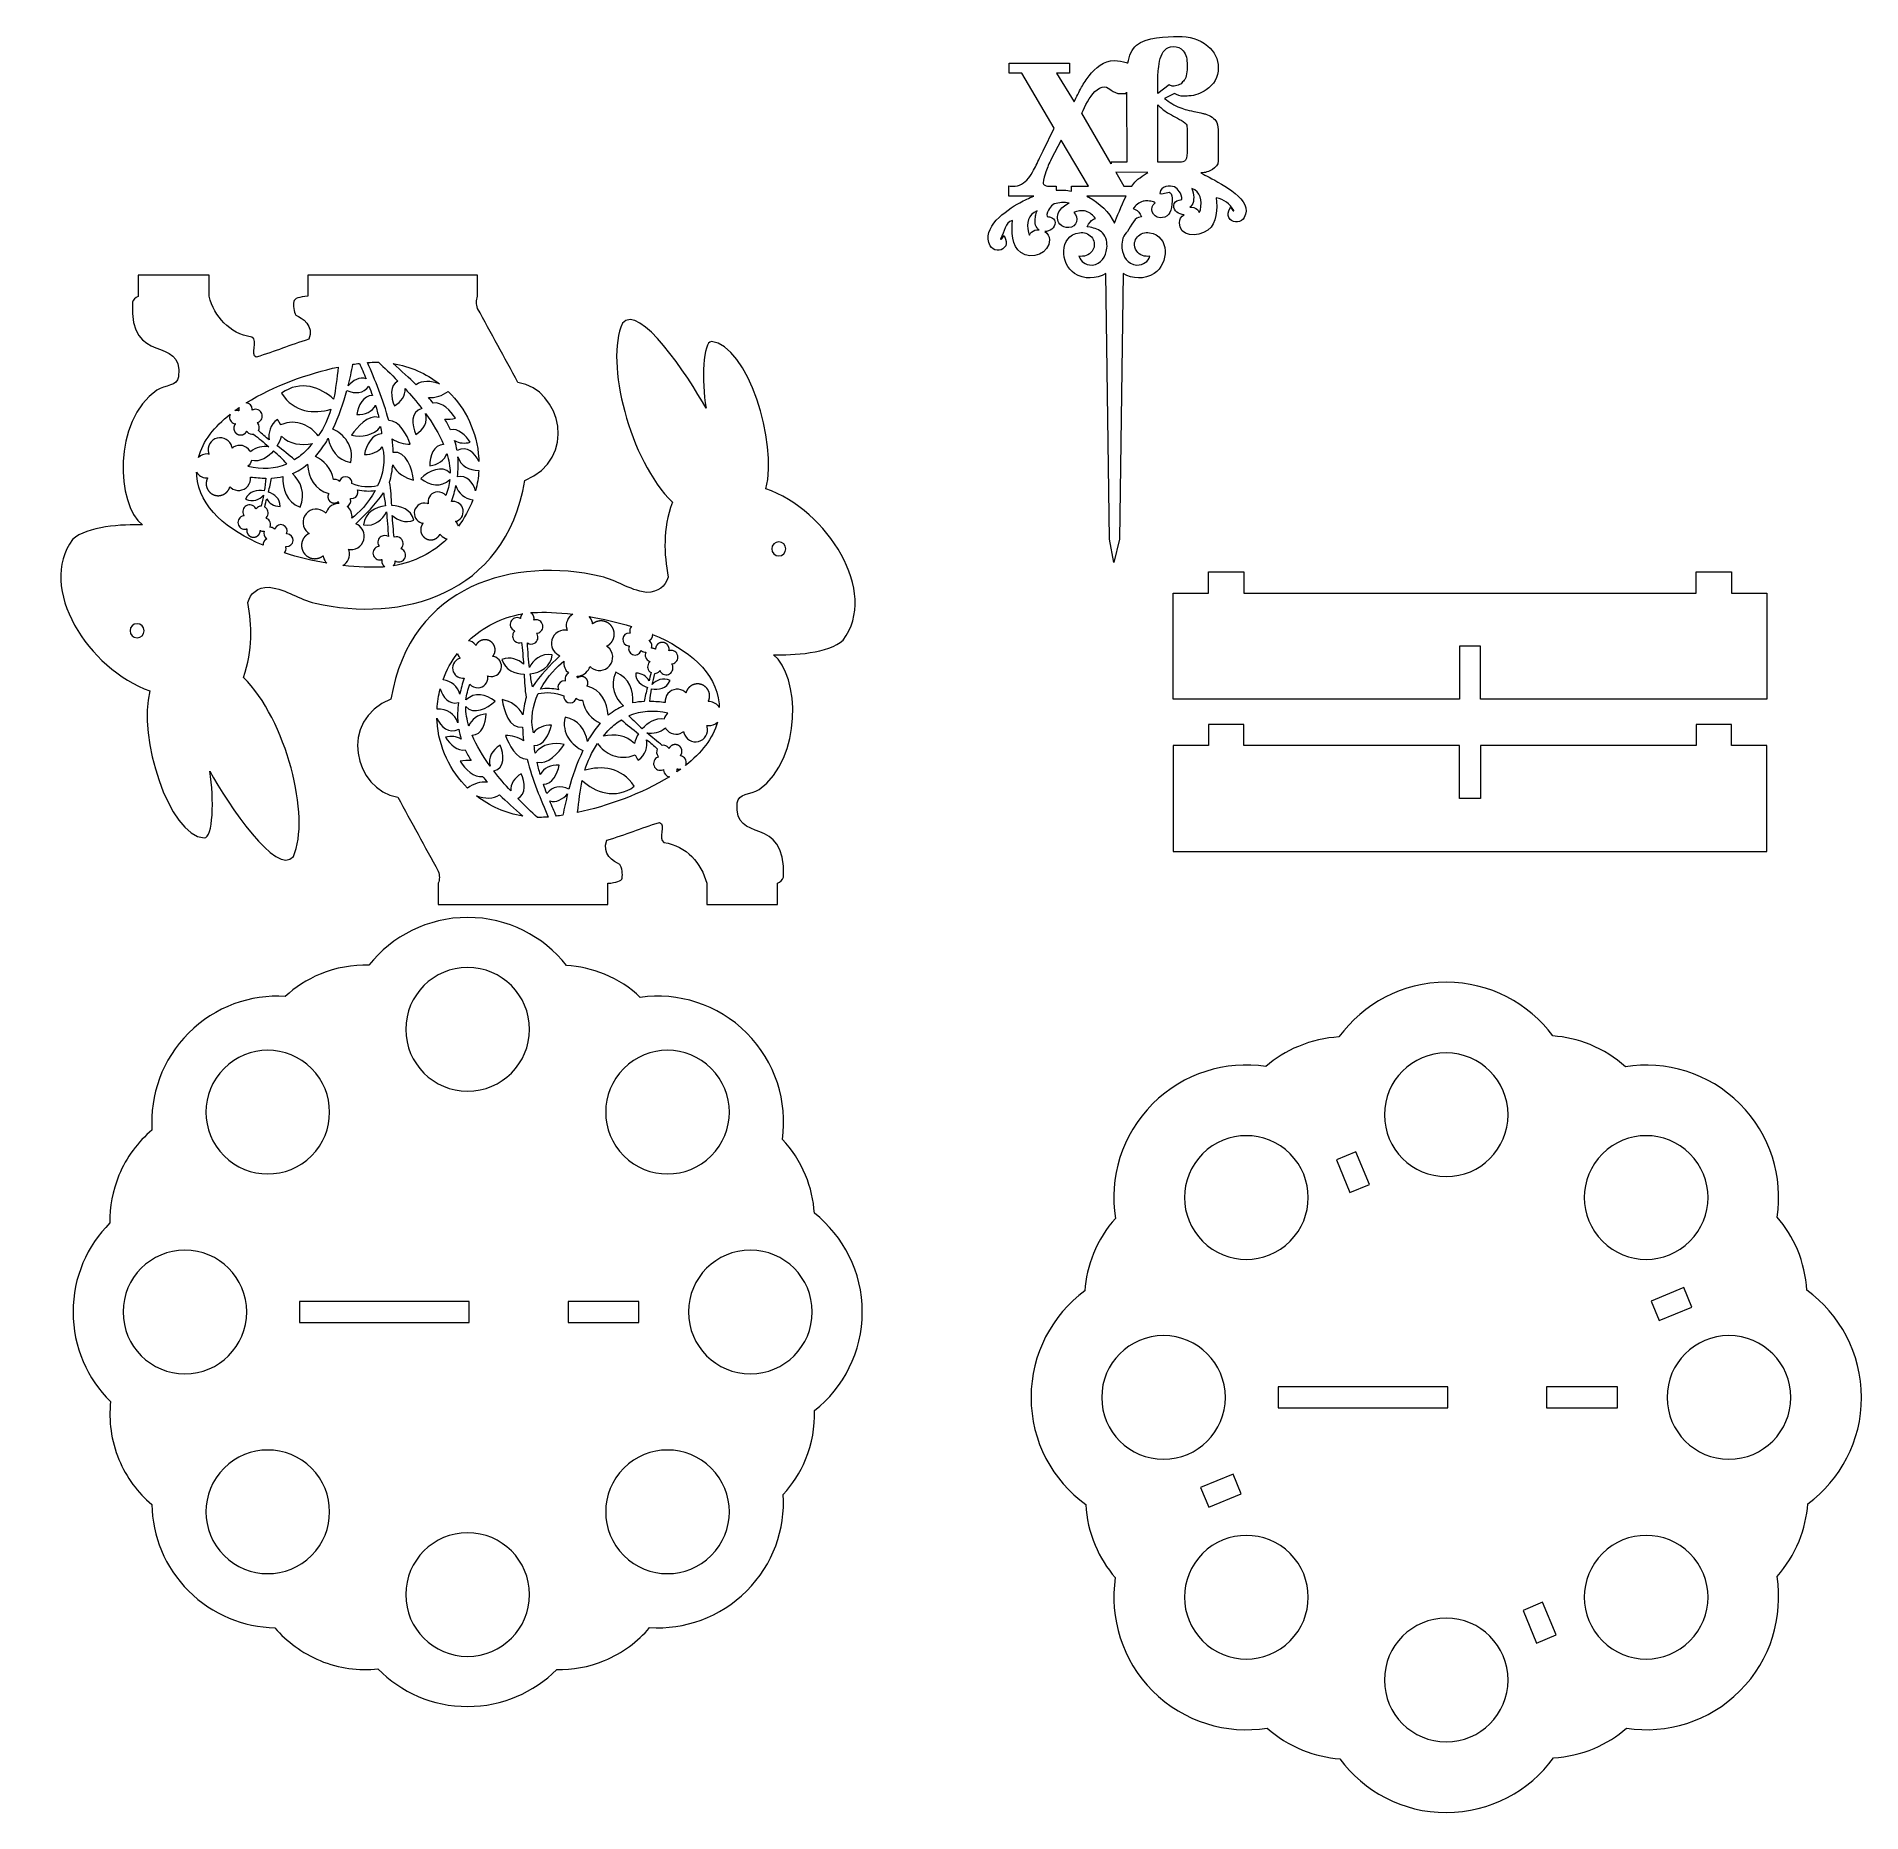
# Model space of a CAD drawing. Header units: centimetres. Extents: x -28.2 to 23.5, y -23.7 to 26.6.
import ezdxf

# ---------------------------------------------------------------- set-up
doc = ezdxf.new("R2010")
doc.units = ezdxf.units.CM
doc.header["$MEASUREMENT"] = 0
doc.layers.add('layer 1', color=7, linetype='Continuous')

msp = doc.modelspace()

# ---------------------------------------------------------------- linework, layer by layer
at = {"layer": 'layer 1', "color": 2, "lineweight": 9}
for points, knots in [([(-1.20437, 20.6313), (-1.16471, 20.55917), (-1.09295, 20.51389), (-1.00866, 20.50682), (-1.00866, 20.50682), (-0.93381, 20.50055), (-0.85564, 20.52571), (-0.80382, 20.57901), (-0.80382, 20.57901), (-0.73896, 20.64572), (-0.73326, 20.73493), (-0.76741, 20.81723), (-0.76741, 20.81723), (-0.76741, 20.81723), (-0.8109, 20.92199), (-0.8109, 20.92199), (-0.8109, 20.92199), (-0.8109, 20.92199), (-0.87874, 20.83), (-0.87874, 20.83), (-0.87874, 20.83), (-0.88434, 20.82241), (-0.89865, 20.8112), (-0.90772, 20.82074), (-0.90772, 20.82074), (-0.90897, 20.82207), (-0.90877, 20.82433), (-0.90824, 20.82636), (-0.90824, 20.82636), (-0.79779, 21.02481), (-0.78934, 21.30077), (-0.57143, 21.35102), (-0.57143, 21.35102), (-0.60057, 21.04806), (-0.59842, 20.622), (-0.33739, 20.4374), (-0.33739, 20.4374), (-0.02802, 20.21862), (0.4826, 20.41562), (0.47228, 20.8031), (0.47228, 20.8031), (0.46968, 20.90087), (0.42013, 20.98192), (0.34029, 21.0317), (0.34029, 21.0317), (0.48013, 21.03097), (0.64096, 21.1462), (0.6311, 21.28733), (0.6311, 21.28733), (0.62743, 21.34004), (0.60572, 21.38599), (0.55941, 21.41609), (0.55941, 21.41609), (0.53482, 21.43206), (0.50717, 21.44101), (0.47846, 21.44728), (0.47846, 21.44728), (0.46577, 21.45005), (0.42096, 21.45674), (0.40575, 21.46265), (0.40575, 21.46265), (0.38298, 21.53319), (0.43442, 21.63303), (0.47418, 21.68863), (0.47418, 21.68863), (0.5083, 21.73637), (0.55682, 21.78699), (0.60962, 21.81687), (0.60962, 21.81687), (0.73708, 21.85252), (0.89743, 21.88026), (1.02796, 21.83567), (1.02796, 21.83567), (0.90797, 21.78304), (0.79921, 21.70312), (0.74065, 21.58817), (0.74065, 21.58817), (0.68392, 21.47676), (0.68464, 21.34066), (0.77016, 21.24265), (0.77016, 21.24265), (0.83204, 21.1717), (0.92342, 21.14024), (1.01826, 21.14551), (1.01826, 21.14551), (1.24668, 21.15818), (1.32691, 21.43835), (1.15902, 21.57099), (1.15902, 21.57099), (1.17536, 21.58021), (1.19614, 21.58853), (1.20544, 21.59179), (1.20544, 21.59179), (1.2536, 21.60871), (1.30841, 21.61799), (1.35949, 21.62092), (1.35949, 21.62092), (1.40526, 21.62355), (1.45532, 21.62148), (1.49975, 21.60986), (1.49975, 21.60986), (1.61805, 21.57894), (1.70823, 21.49702), (1.77719, 21.40231), (1.77719, 21.40231), (1.69376, 21.38215), (1.62965, 21.33025), (1.58204, 21.24603), (1.58204, 21.24603), (1.58204, 21.24603), (1.54003, 21.1717), (1.54003, 21.1717), (1.54003, 21.1717), (1.54003, 21.1717), (1.62646, 21.15625), (1.62646, 21.15625), (1.62646, 21.15625), (1.75728, 21.13285), (1.88513, 21.09106), (1.97735, 20.99435), (1.97735, 20.99435), (2.08815, 20.87817), (2.11009, 20.71526), (2.10042, 20.56385), (2.10042, 20.56385), (2.06167, 20.31863), (1.95191, 20.12111), (1.67877, 20.08042), (1.67877, 20.08042), (1.48191, 20.09794), (1.35458, 20.17448), (1.30863, 20.3383), (1.30863, 20.3383), (1.44676, 20.31366), (1.59371, 20.36517), (1.67926, 20.47951), (1.67926, 20.47951), (1.73208, 20.55007), (1.75247, 20.63491), (1.73767, 20.72071), (1.73767, 20.72071), (1.71647, 20.84354), (1.62524, 20.94227), (1.50464, 20.98404), (1.50464, 20.98404), (1.44945, 21.00906), (1.38097, 21.00991), (1.32164, 21.00151), (1.32164, 21.00151), (0.72854, 20.91754), (0.77053, 20.11491), (1.18504, 19.84406), (1.18504, 19.84406), (1.45155, 19.66991), (1.80462, 19.68806), (2.06425, 19.84816), (2.06425, 19.84816), (2.06425, 19.84816), (2.16785, 12.32694), (2.16785, 12.32694), (2.16785, 12.32694), (2.16785, 12.32694), (2.29755, 11.66666), (2.29755, 11.66666), (2.29755, 11.66666), (2.29755, 11.66666), (2.45309, 12.32694), (2.45309, 12.32694), (2.45309, 12.32694), (2.45309, 12.32694), (2.5567, 19.84815), (2.5567, 19.84815), (2.5567, 19.84815), (2.81632, 19.68805), (3.16938, 19.66991), (3.43588, 19.84406), (3.43588, 19.84406), (3.85041, 20.11491), (3.89239, 20.91754), (3.2993, 21.00151), (3.2993, 21.00151), (3.23996, 21.00991), (3.17149, 21.00906), (3.11628, 20.98404), (3.11628, 20.98404), (2.99569, 20.94227), (2.90447, 20.84354), (2.88327, 20.72071), (2.88327, 20.72071), (2.86845, 20.63491), (2.88886, 20.55007), (2.94166, 20.47951), (2.94166, 20.47951), (3.02723, 20.36517), (3.17418, 20.31366), (3.31229, 20.3383), (3.31229, 20.3383), (3.26636, 20.17448), (3.13903, 20.09794), (2.94216, 20.08042), (2.94216, 20.08042), (2.66902, 20.12111), (2.55927, 20.31863), (2.52051, 20.56385), (2.52051, 20.56385), (2.51085, 20.71526), (2.53279, 20.87817), (2.64359, 20.99435), (2.64359, 20.99435), (2.73581, 21.09104), (2.86364, 21.41285), (2.99446, 21.43625), (2.99446, 21.43625), (2.99446, 21.43625), (3.08089, 21.4517), (3.08089, 21.4517), (3.08089, 21.4517), (3.08089, 21.4517), (3.03888, 21.52603), (3.03888, 21.52603), (3.03888, 21.52603), (2.99129, 21.61025), (2.92717, 21.66215), (2.84373, 21.68231), (2.84373, 21.68231), (2.9127, 21.77702), (3.00288, 21.85894), (3.12117, 21.88986), (3.12117, 21.88986), (3.1656, 21.90148), (3.21568, 21.90355), (3.26145, 21.90092), (3.26145, 21.90092), (3.31253, 21.89799), (3.36732, 21.88871), (3.41549, 21.87179), (3.41549, 21.87179), (3.42479, 21.86853), (3.44558, 21.86021), (3.46191, 21.85099), (3.46191, 21.85099), (3.29402, 21.71835), (3.37424, 21.43818), (3.60268, 21.42551), (3.60268, 21.42551), (3.69751, 21.42024), (3.78888, 21.4517), (3.85078, 21.52265), (3.85078, 21.52265), (3.93628, 21.62067), (3.97421, 21.99034), (3.91747, 22.10175), (3.91747, 22.10175), (3.85893, 22.2167), (3.71297, 22.06304), (3.59297, 22.11567), (3.59297, 22.11567), (3.61236, 22.34811), (3.88385, 22.33252), (4.01131, 22.29687), (4.01131, 22.29687), (4.06411, 22.26699), (4.11262, 22.21638), (4.14675, 22.16863), (4.14675, 22.16863), (4.1865, 22.11304), (4.23796, 22.01319), (4.21519, 21.94265), (4.21519, 21.94265), (4.19998, 21.93674), (4.15516, 21.93005), (4.14248, 21.92728), (4.14248, 21.92728), (4.05363, 21.90788), (3.99633, 21.86055), (3.98982, 21.76733), (3.98982, 21.76733), (3.97998, 21.6262), (4.14081, 21.51097), (4.28063, 21.5117), (4.28063, 21.5117), (4.20081, 21.46192), (4.15125, 21.38087), (4.14864, 21.2831), (4.14864, 21.2831), (4.13834, 20.89562), (4.64895, 20.85861), (4.95831, 21.0774), (4.95831, 21.0774), (5.21936, 21.262), (5.22151, 21.68806), (5.19236, 21.99102), (5.19236, 21.99102), (5.41028, 21.94077), (5.57873, 21.82481), (5.68917, 21.62636), (5.68917, 21.62636), (5.68971, 21.62433), (5.68991, 21.62207), (5.68865, 21.62074), (5.68865, 21.62074), (5.67959, 21.6112), (5.66528, 21.62241), (5.65967, 21.63), (5.65967, 21.63), (5.65967, 21.63), (5.59183, 21.72199), (5.59183, 21.72199), (5.59183, 21.72199), (5.59183, 21.72199), (5.54835, 21.61723), (5.54835, 21.61723), (5.54835, 21.61723), (5.5142, 21.53493), (5.51988, 21.4457), (5.58475, 21.379), (5.58475, 21.379), (5.63658, 21.32571), (5.71474, 21.30055), (5.7896, 21.30682), (5.7896, 21.30682), (5.87388, 21.31389), (5.94565, 21.35917), (5.9853, 21.4313), (5.9853, 21.4313), (6.25983, 21.93059), (5.36063, 22.36675), (4.98877, 22.57169), (4.98877, 22.57169), (4.91414, 22.61283), (4.83561, 22.65533), (4.75547, 22.69495), (4.75547, 22.69495), (4.75547, 22.69495), (4.76051, 22.69491), (4.76051, 22.69491), (4.76051, 22.69491), (4.87684, 22.69491), (4.98535, 22.73107), (5.08385, 22.79126), (5.08385, 22.79126), (5.17168, 22.84493), (5.24868, 22.92215), (5.24868, 23.03141), (5.24868, 23.03141), (5.24868, 23.03141), (5.24868, 23.86175), (5.24868, 23.86175), (5.24868, 23.86175), (5.24868, 23.94368), (5.24179, 24.04423), (5.20689, 24.11956), (5.20689, 24.11956), (5.14903, 24.24445), (5.01944, 24.31532), (4.89469, 24.35801), (4.89469, 24.35801), (4.87073, 24.36744), (4.83373, 24.37418), (4.80858, 24.37978), (4.80858, 24.37978), (4.74499, 24.39393), (4.68115, 24.4072), (4.61739, 24.42053), (4.61739, 24.42053), (4.5328, 24.4382), (4.44875, 24.4583), (4.36481, 24.47882), (4.36481, 24.47882), (4.29811, 24.49513), (4.22929, 24.51473), (4.16592, 24.54141), (4.16592, 24.54141), (4.0102, 24.60698), (3.86486, 24.69616), (3.73053, 24.79845), (3.73053, 24.79845), (3.73053, 24.79845), (4.00846, 24.94205), (4.00846, 24.94205), (4.00846, 24.94205), (4.08649, 24.89723), (4.17497, 24.86271), (4.26574, 24.86271), (4.26574, 24.86271), (4.28656, 24.86271), (4.30812, 24.86426), (4.32891, 24.86556), (4.32891, 24.86556), (4.35694, 24.86731), (4.38495, 24.86995), (4.41277, 24.87385), (4.41277, 24.87385), (4.59208, 24.87443), (4.76017, 24.94722), (4.90667, 25.04618), (4.90667, 25.04618), (5.12759, 25.19541), (5.24868, 25.40209), (5.24868, 25.67011), (5.24868, 25.67011), (5.24868, 25.92092), (5.14453, 26.12431), (4.95384, 26.28559), (4.95384, 26.28559), (4.71708, 26.48584), (4.41985, 26.55552), (4.11527, 26.55552), (4.11527, 26.55552), (3.79238, 26.55552), (3.19604, 26.53662), (2.93662, 26.31425), (2.93662, 26.31425), (2.80134, 26.19829), (2.72949, 26.00616), (2.69201, 25.80546), (2.69201, 25.80546), (2.67454, 25.81082), (2.65894, 25.81507), (2.64723, 25.81829), (2.64723, 25.81829), (2.54103, 25.84754), (2.42386, 25.87231), (2.31327, 25.87231), (2.31327, 25.87231), (2.00843, 25.87231), (1.77079, 25.6722), (1.59296, 25.44274), (1.59296, 25.44274), (1.51463, 25.34167), (1.44589, 25.22983), (1.38308, 25.11859), (1.38308, 25.11859), (1.30746, 24.98469), (1.23823, 24.84652), (1.17275, 24.70724), (1.17275, 24.70724), (1.17275, 24.70724), (0.67292, 25.51696), (0.67292, 25.51696), (0.67292, 25.51696), (0.67292, 25.51696), (1.04482, 25.51696), (1.04482, 25.51696), (1.04482, 25.51696), (1.04482, 25.51696), (1.04482, 25.79987), (1.04482, 25.79987), (1.04482, 25.79987), (1.04482, 25.79987), (-0.67029, 25.79987), (-0.67029, 25.79987), (-0.67029, 25.79987), (-0.67029, 25.79987), (-0.67029, 25.51696), (-0.67029, 25.51696), (-0.67029, 25.51696), (-0.67029, 25.51696), (-0.30642, 25.51696), (-0.30642, 25.51696), (-0.30642, 25.51696), (-0.30642, 25.51696), (0.60191, 23.96296), (0.60191, 23.96296), (0.60191, 23.96296), (0.60191, 23.96296), (0.29121, 23.31976), (0.29121, 23.31976), (0.29121, 23.31976), (0.29121, 23.31976), (0.2186, 23.16429), (0.2186, 23.16429), (0.2186, 23.16429), (0.15645, 23.03122), (0.09226, 22.89783), (0.02224, 22.7687), (0.02224, 22.7687), (-0.01788, 22.69471), (-0.06478, 22.6101), (-0.11755, 22.54438), (-0.11755, 22.54438), (-0.23391, 22.39947), (-0.3804, 22.3169), (-0.56784, 22.3169), (-0.56784, 22.3169), (-0.59213, 22.3169), (-0.61869, 22.31991), (-0.64288, 22.32232), (-0.64288, 22.32232), (-0.64288, 22.32232), (-0.67586, 22.32562), (-0.67586, 22.32562), (-0.67586, 22.32562), (-0.67586, 22.32562), (-0.67586, 22.03399), (-0.67586, 22.03399), (-0.67586, 22.03399), (-0.67586, 22.03399), (0.034, 22.03399), (0.034, 22.03399), (0.034, 22.03399), (-0.10371, 21.98218), (-0.24138, 21.9214), (-0.36784, 21.85169), (-0.36784, 21.85169), (-0.74373, 21.64449), (-1.48098, 21.13427), (-1.20437, 20.6313)], [0, 0, 0, 0, 0.0078125, 0.0078125, 0.0078125, 0.0078125, 0.015625, 0.015625, 0.015625, 0.015625, 0.0234375, 0.0234375, 0.0234375, 0.0234375, 0.03125, 0.03125, 0.03125, 0.03125, 0.0390625, 0.0390625, 0.0390625, 0.0390625, 0.046875, 0.046875, 0.046875, 0.046875, 0.0546875, 0.0546875, 0.0546875, 0.0546875, 0.0625, 0.0625, 0.0625, 0.0625, 0.0703125, 0.0703125, 0.0703125, 0.0703125, 0.078125, 0.078125, 0.078125, 0.078125, 0.0859375, 0.0859375, 0.0859375, 0.0859375, 0.09375, 0.09375, 0.09375, 0.09375, 0.1015625, 0.1015625, 0.1015625, 0.1015625, 0.109375, 0.109375, 0.109375, 0.109375, 0.1171875, 0.1171875, 0.1171875, 0.1171875, 0.125, 0.125, 0.125, 0.125, 0.1328125, 0.1328125, 0.1328125, 0.1328125, 0.140625, 0.140625, 0.140625, 0.140625, 0.1484375, 0.1484375, 0.1484375, 0.1484375, 0.15625, 0.15625, 0.15625, 0.15625, 0.1640625, 0.1640625, 0.1640625, 0.1640625, 0.171875, 0.171875, 0.171875, 0.171875, 0.1796875, 0.1796875, 0.1796875, 0.1796875, 0.1875, 0.1875, 0.1875, 0.1875, 0.1953125, 0.1953125, 0.1953125, 0.1953125, 0.203125, 0.203125, 0.203125, 0.203125, 0.2109375, 0.2109375, 0.2109375, 0.2109375, 0.21875, 0.21875, 0.21875, 0.21875, 0.2265625, 0.2265625, 0.2265625, 0.2265625, 0.234375, 0.234375, 0.234375, 0.234375, 0.2421875, 0.2421875, 0.2421875, 0.2421875, 0.25, 0.25, 0.25, 0.25, 0.2578125, 0.2578125, 0.2578125, 0.2578125, 0.265625, 0.265625, 0.265625, 0.265625, 0.2734375, 0.2734375, 0.2734375, 0.2734375, 0.28125, 0.28125, 0.28125, 0.28125, 0.2890625, 0.2890625, 0.2890625, 0.2890625, 0.296875, 0.296875, 0.296875, 0.296875, 0.3046875, 0.3046875, 0.3046875, 0.3046875, 0.3125, 0.3125, 0.3125, 0.3125, 0.3203125, 0.3203125, 0.3203125, 0.3203125, 0.328125, 0.328125, 0.328125, 0.328125, 0.3359375, 0.3359375, 0.3359375, 0.3359375, 0.34375, 0.34375, 0.34375, 0.34375, 0.3515625, 0.3515625, 0.3515625, 0.3515625, 0.359375, 0.359375, 0.359375, 0.359375, 0.3671875, 0.3671875, 0.3671875, 0.3671875, 0.375, 0.375, 0.375, 0.375, 0.3828125, 0.3828125, 0.3828125, 0.3828125, 0.390625, 0.390625, 0.390625, 0.390625, 0.3984375, 0.3984375, 0.3984375, 0.3984375, 0.40625, 0.40625, 0.40625, 0.40625, 0.4140625, 0.4140625, 0.4140625, 0.4140625, 0.421875, 0.421875, 0.421875, 0.421875, 0.4296875, 0.4296875, 0.4296875, 0.4296875, 0.4375, 0.4375, 0.4375, 0.4375, 0.4453125, 0.4453125, 0.4453125, 0.4453125, 0.453125, 0.453125, 0.453125, 0.453125, 0.4609375, 0.4609375, 0.4609375, 0.4609375, 0.46875, 0.46875, 0.46875, 0.46875, 0.4765625, 0.4765625, 0.4765625, 0.4765625, 0.484375, 0.484375, 0.484375, 0.484375, 0.4921875, 0.4921875, 0.4921875, 0.4921875, 0.5, 0.5, 0.5, 0.5, 0.5078125, 0.5078125, 0.5078125, 0.5078125, 0.515625, 0.515625, 0.515625, 0.515625, 0.5234375, 0.5234375, 0.5234375, 0.5234375, 0.53125, 0.53125, 0.53125, 0.53125, 0.5390625, 0.5390625, 0.5390625, 0.5390625, 0.546875, 0.546875, 0.546875, 0.546875, 0.5546875, 0.5546875, 0.5546875, 0.5546875, 0.5625, 0.5625, 0.5625, 0.5625, 0.5703125, 0.5703125, 0.5703125, 0.5703125, 0.578125, 0.578125, 0.578125, 0.578125, 0.5859375, 0.5859375, 0.5859375, 0.5859375, 0.59375, 0.59375, 0.59375, 0.59375, 0.6015625, 0.6015625, 0.6015625, 0.6015625, 0.609375, 0.609375, 0.609375, 0.609375, 0.6171875, 0.6171875, 0.6171875, 0.6171875, 0.625, 0.625, 0.625, 0.625, 0.6328125, 0.6328125, 0.6328125, 0.6328125, 0.640625, 0.640625, 0.640625, 0.640625, 0.6484375, 0.6484375, 0.6484375, 0.6484375, 0.65625, 0.65625, 0.65625, 0.65625, 0.6640625, 0.6640625, 0.6640625, 0.6640625, 0.671875, 0.671875, 0.671875, 0.671875, 0.6796875, 0.6796875, 0.6796875, 0.6796875, 0.6875, 0.6875, 0.6875, 0.6875, 0.6953125, 0.6953125, 0.6953125, 0.6953125, 0.703125, 0.703125, 0.703125, 0.703125, 0.7109375, 0.7109375, 0.7109375, 0.7109375, 0.71875, 0.71875, 0.71875, 0.71875, 0.7265625, 0.7265625, 0.7265625, 0.7265625, 0.734375, 0.734375, 0.734375, 0.734375, 0.7421875, 0.7421875, 0.7421875, 0.7421875, 0.75, 0.75, 0.75, 0.75, 0.7578125, 0.7578125, 0.7578125, 0.7578125, 0.765625, 0.765625, 0.765625, 0.765625, 0.7734375, 0.7734375, 0.7734375, 0.7734375, 0.78125, 0.78125, 0.78125, 0.78125, 0.7890625, 0.7890625, 0.7890625, 0.7890625, 0.796875, 0.796875, 0.796875, 0.796875, 0.8046875, 0.8046875, 0.8046875, 0.8046875, 0.8125, 0.8125, 0.8125, 0.8125, 0.8203125, 0.8203125, 0.8203125, 0.8203125, 0.828125, 0.828125, 0.828125, 0.828125, 0.8359375, 0.8359375, 0.8359375, 0.8359375, 0.84375, 0.84375, 0.84375, 0.84375, 0.8515625, 0.8515625, 0.8515625, 0.8515625, 0.859375, 0.859375, 0.859375, 0.859375, 0.8671875, 0.8671875, 0.8671875, 0.8671875, 0.875, 0.875, 0.875, 0.875, 0.8828125, 0.8828125, 0.8828125, 0.8828125, 0.890625, 0.890625, 0.890625, 0.890625, 0.8984375, 0.8984375, 0.8984375, 0.8984375, 0.90625, 0.90625, 0.90625, 0.90625, 0.9140625, 0.9140625, 0.9140625, 0.9140625, 0.921875, 0.921875, 0.921875, 0.921875, 0.9296875, 0.9296875, 0.9296875, 0.9296875, 0.9375, 0.9375, 0.9375, 0.9375, 0.9453125, 0.9453125, 0.9453125, 0.9453125, 0.953125, 0.953125, 0.953125, 0.953125, 0.9609375, 0.9609375, 0.9609375, 0.9609375, 0.96875, 0.96875, 0.96875, 0.96875, 0.9765625, 0.9765625, 0.9765625, 0.9765625, 0.984375, 0.984375, 0.984375, 0.984375, 1, 1, 1, 1]), ([(3.53784, 24.94621), (3.53784, 24.94621), (3.86481, 25.18508), (3.86481, 25.18508), (3.86481, 25.18508), (3.86481, 25.18508), (3.88191, 25.17471), (3.88191, 25.17471), (3.88191, 25.17471), (3.9084, 25.15866), (3.93666, 25.15119), (3.96759, 25.15119), (3.96759, 25.15119), (4.01676, 25.15119), (4.06531, 25.1603), (4.11144, 25.17722), (4.11144, 25.17722), (4.13309, 25.18517), (4.18145, 25.20344), (4.19853, 25.21994), (4.19853, 25.21994), (4.22727, 25.25191), (4.25609, 25.28384), (4.28459, 25.31602), (4.28459, 25.31602), (4.29414, 25.3268), (4.3091, 25.34224), (4.3176, 25.35435), (4.3176, 25.35435), (4.36534, 25.45824), (4.36948, 25.64746), (4.36948, 25.75927), (4.36948, 25.75927), (4.36948, 25.89025), (4.3495, 26.04942), (4.25748, 26.15054), (4.25748, 26.15054), (4.18181, 26.23369), (4.08814, 26.27261), (3.97595, 26.27261), (3.97595, 26.27261), (3.76605, 26.27261), (3.664, 26.11731), (3.60905, 25.93187), (3.60905, 25.93187), (3.58098, 25.83712), (3.56604, 25.73449), (3.55613, 25.63635), (3.55613, 25.63635), (3.54208, 25.49711), (3.53784, 25.35582), (3.53784, 25.21593), (3.53784, 25.21593), (3.53784, 25.15927), (3.53784, 25.10262), (3.53784, 25.04596), (3.53784, 25.04596), (3.53784, 25.01271), (3.53784, 24.97946), (3.53784, 24.94621)], [0, 0, 0, 0, 0.0625, 0.0625, 0.0625, 0.0625, 0.125, 0.125, 0.125, 0.125, 0.1875, 0.1875, 0.1875, 0.1875, 0.25, 0.25, 0.25, 0.25, 0.3125, 0.3125, 0.3125, 0.3125, 0.375, 0.375, 0.375, 0.375, 0.4375, 0.4375, 0.4375, 0.4375, 0.5, 0.5, 0.5, 0.5, 0.5625, 0.5625, 0.5625, 0.5625, 0.625, 0.625, 0.625, 0.625, 0.6875, 0.6875, 0.6875, 0.6875, 0.75, 0.75, 0.75, 0.75, 0.8125, 0.8125, 0.8125, 0.8125, 0.875, 0.875, 0.875, 0.875, 1, 1, 1, 1]), ([(1.38843, 24.38947), (1.38843, 24.38947), (2.2184, 22.94753), (2.2184, 22.94753), (2.2184, 22.94753), (2.2184, 22.94753), (2.2184, 23.00011), (2.2184, 23.00011), (2.2184, 23.00011), (2.2184, 23.00011), (2.65858, 23.00011), (2.65858, 23.00011), (2.65858, 23.00011), (2.65858, 23.00011), (2.65385, 24.98182), (2.65385, 24.98182), (2.65385, 24.98182), (2.65213, 24.97568), (2.65026, 24.96957), (2.64823, 24.96348), (2.64823, 24.96348), (2.64823, 24.96348), (2.64139, 24.94297), (2.64139, 24.94297), (2.64139, 24.94297), (2.64139, 24.94297), (2.61977, 24.94297), (2.61977, 24.94297), (2.61977, 24.94297), (2.5964, 24.94297), (2.57217, 24.94139), (2.54882, 24.94022), (2.54882, 24.94022), (2.52252, 24.9389), (2.49564, 24.93739), (2.46931, 24.93739), (2.46931, 24.93739), (2.3826, 24.93739), (2.29218, 24.98898), (2.22348, 25.03765), (2.22348, 25.03765), (2.18221, 25.06688), (2.0929, 25.12687), (2.0402, 25.12687), (2.0402, 25.12687), (1.93042, 25.12687), (1.83704, 25.07024), (1.76012, 24.99597), (1.76012, 24.99597), (1.60811, 24.84921), (1.47655, 24.58364), (1.38843, 24.38947)], [0, 0, 0, 0, 0.07142857, 0.07142857, 0.07142857, 0.07142857, 0.14285714, 0.14285714, 0.14285714, 0.14285714, 0.21428571, 0.21428571, 0.21428571, 0.21428571, 0.28571429, 0.28571429, 0.28571429, 0.28571429, 0.35714286, 0.35714286, 0.35714286, 0.35714286, 0.42857143, 0.42857143, 0.42857143, 0.42857143, 0.5, 0.5, 0.5, 0.5, 0.57142857, 0.57142857, 0.57142857, 0.57142857, 0.64285714, 0.64285714, 0.64285714, 0.64285714, 0.71428571, 0.71428571, 0.71428571, 0.71428571, 0.78571429, 0.78571429, 0.78571429, 0.78571429, 0.85714286, 0.85714286, 0.85714286, 0.85714286, 1, 1, 1, 1]), ([(3.53784, 23.00011), (3.53784, 23.00011), (4.16357, 23.00011), (4.16357, 23.00011), (4.16357, 23.00011), (4.21802, 23.00011), (4.28976, 23.0082), (4.32545, 23.05514), (4.32545, 23.05514), (4.36668, 23.10936), (4.36948, 23.26172), (4.36948, 23.32677), (4.36948, 23.32677), (4.36948, 23.32677), (4.36948, 23.92305), (4.36948, 23.92305), (4.36948, 23.92305), (4.36948, 23.96847), (4.3657, 24.03739), (4.34068, 24.077), (4.34068, 24.077), (4.3121, 24.12226), (4.20129, 24.18389), (4.15499, 24.20867), (4.15499, 24.20867), (4.07754, 24.25011), (4.00015, 24.29185), (3.9236, 24.33493), (3.9236, 24.33493), (3.87452, 24.36255), (3.82455, 24.39091), (3.77745, 24.42181), (3.77745, 24.42181), (3.68925, 24.47968), (3.6093, 24.54692), (3.53784, 24.62354), (3.53784, 24.62354), (3.53784, 24.62354), (3.53784, 23.00011), (3.53784, 23.00011)], [0, 0, 0, 0, 0.09090909, 0.09090909, 0.09090909, 0.09090909, 0.18181818, 0.18181818, 0.18181818, 0.18181818, 0.27272727, 0.27272727, 0.27272727, 0.27272727, 0.36363636, 0.36363636, 0.36363636, 0.36363636, 0.45454545, 0.45454545, 0.45454545, 0.45454545, 0.54545455, 0.54545455, 0.54545455, 0.54545455, 0.63636364, 0.63636364, 0.63636364, 0.63636364, 0.72727273, 0.72727273, 0.72727273, 0.72727273, 0.81818182, 0.81818182, 0.81818182, 0.81818182, 1, 1, 1, 1]), ([(1.09627, 22.18087), (0.95458, 22.20851), (0.80935, 22.21696), (0.66587, 22.20116), (0.66587, 22.20116), (0.66587, 22.20116), (0.66587, 22.3169), (0.66587, 22.3169), (0.66587, 22.3169), (0.66587, 22.3169), (0.63587, 22.3169), (0.63587, 22.3169), (0.63587, 22.3169), (0.59129, 22.3169), (0.5467, 22.3169), (0.50212, 22.3169), (0.50212, 22.3169), (0.4492, 22.3169), (0.39308, 22.32352), (0.34424, 22.34501), (0.34424, 22.34501), (0.31269, 22.35889), (0.2925, 22.37839), (0.2925, 22.41414), (0.2925, 22.41414), (0.2925, 22.49882), (0.34536, 22.64852), (0.37346, 22.72833), (0.37346, 22.72833), (0.4152, 22.84688), (0.46273, 22.97051), (0.52125, 23.08193), (0.52125, 23.08193), (0.52125, 23.08193), (0.80549, 23.62309), (0.80549, 23.62309), (0.80549, 23.62309), (0.80549, 23.62309), (1.57532, 22.3169), (1.57532, 22.3169), (1.57532, 22.3169), (1.57532, 22.3169), (1.09627, 22.3169), (1.09627, 22.3169), (1.09627, 22.3169), (1.09627, 22.3169), (1.09627, 22.18087), (1.09627, 22.18087)], [0, 0, 0, 0, 0.07692308, 0.07692308, 0.07692308, 0.07692308, 0.15384615, 0.15384615, 0.15384615, 0.15384615, 0.23076923, 0.23076923, 0.23076923, 0.23076923, 0.30769231, 0.30769231, 0.30769231, 0.30769231, 0.38461538, 0.38461538, 0.38461538, 0.38461538, 0.46153846, 0.46153846, 0.46153846, 0.46153846, 0.53846154, 0.53846154, 0.53846154, 0.53846154, 0.61538462, 0.61538462, 0.61538462, 0.61538462, 0.69230769, 0.69230769, 0.69230769, 0.69230769, 0.76923077, 0.76923077, 0.76923077, 0.76923077, 0.84615385, 0.84615385, 0.84615385, 0.84615385, 1, 1, 1, 1]), ([(3.26028, 22.70822), (3.19415, 22.66884), (3.12023, 22.61873), (3.03567, 22.55539), (3.03567, 22.55539), (2.95638, 22.51322), (2.87864, 22.42691), (2.80454, 22.3169), (2.80454, 22.3169), (2.80454, 22.3169), (2.58139, 22.3169), (2.58139, 22.3169), (2.58139, 22.3169), (2.58139, 22.3169), (2.35151, 22.71628), (2.35151, 22.71628), (2.35151, 22.71628), (2.35151, 22.71628), (3.26028, 22.70822), (3.26028, 22.70822)], [0, 0, 0, 0, 0.16666667, 0.16666667, 0.16666667, 0.16666667, 0.33333333, 0.33333333, 0.33333333, 0.33333333, 0.5, 0.5, 0.5, 0.5, 0.66666667, 0.66666667, 0.66666667, 0.66666667, 1, 1, 1, 1]), ([(4.44253, 21.72266), (4.46366, 21.73735), (4.48261, 21.75539), (4.49873, 21.77711), (4.49873, 21.77711), (4.58965, 21.89968), (4.55564, 22.09949), (4.49808, 22.2568), (4.49808, 22.2568), (4.75627, 22.15592), (4.7978, 21.92516), (4.7448, 21.6446), (4.7448, 21.6446), (4.73854, 21.61803), (4.72984, 21.59189), (4.71273, 21.57448), (4.71273, 21.57448), (4.70146, 21.60472), (4.68325, 21.63232), (4.65768, 21.65571), (4.65768, 21.65571), (4.60076, 21.70781), (4.5204, 21.72774), (4.44253, 21.72266)], [0, 0, 0, 0, 0.14285714, 0.14285714, 0.14285714, 0.14285714, 0.28571429, 0.28571429, 0.28571429, 0.28571429, 0.42857143, 0.42857143, 0.42857143, 0.42857143, 0.57142857, 0.57142857, 0.57142857, 0.57142857, 0.71428571, 0.71428571, 0.71428571, 0.71428571, 1, 1, 1, 1]), ([(2.64287, 22.03399), (2.50333, 21.75566), (2.38629, 21.44178), (2.31047, 21.2734), (2.31047, 21.2734), (2.17023, 21.58478), (1.88911, 21.8438), (1.58526, 22.00539), (1.58526, 22.00539), (1.56679, 22.01521), (1.5481, 22.02475), (1.52921, 22.03399), (1.52921, 22.03399), (1.52921, 22.03399), (2.64287, 22.03399), (2.64287, 22.03399)], [0, 0, 0, 0, 0.2, 0.2, 0.2, 0.2, 0.4, 0.4, 0.4, 0.4, 0.6, 0.6, 0.6, 0.6, 1, 1, 1, 1]), ([(0.17841, 21.08266), (0.10054, 21.08774), (0.02018, 21.06781), (-0.03676, 21.01571), (-0.03676, 21.01571), (-0.06231, 20.99232), (-0.08052, 20.96472), (-0.0918, 20.93447), (-0.0918, 20.93447), (-0.10892, 20.95189), (-0.11761, 20.97803), (-0.12387, 21.0046), (-0.12387, 21.0046), (-0.17689, 21.28521), (-0.13533, 21.516), (0.12299, 21.61685), (0.12299, 21.61685), (0.10613, 21.57047), (0.09226, 21.52298), (0.08236, 21.47692), (0.08236, 21.47692), (0.05882, 21.36746), (0.0513, 21.23269), (0.12221, 21.13711), (0.12221, 21.13711), (0.13833, 21.11539), (0.15726, 21.09735), (0.17841, 21.08266)], [0, 0, 0, 0, 0.125, 0.125, 0.125, 0.125, 0.25, 0.25, 0.25, 0.25, 0.375, 0.375, 0.375, 0.375, 0.5, 0.5, 0.5, 0.5, 0.625, 0.625, 0.625, 0.625, 0.75, 0.75, 0.75, 0.75, 1, 1, 1, 1])]:
    msp.add_open_spline(points, degree=3, knots=knots, dxfattribs=at)
at = {"layer": 'layer 1', "color": 250, "lineweight": 9}
for points, knots in [([(-15.7116, 19.20138), (-15.74966, 19.09156), (-15.7546, 18.97843), (-15.71148, 18.86048), (-15.71148, 18.86048), (-15.33, 18.16243), (-14.9485, 17.46439), (-14.56701, 16.76634), (-14.56701, 16.76634), (-13.32509, 16.55934), (-12.87393, 14.58277), (-14.37221, 13.9904), (-14.37221, 13.9904), (-14.92441, 10.71129), (-17.89867, 9.95728), (-20.30845, 10.51645), (-20.30845, 10.51645), (-20.76779, 10.62304), (-21.0849, 10.89299), (-21.60428, 10.97096), (-21.60428, 10.97096), (-21.94642, 10.96406), (-22.13066, 10.79929), (-22.21304, 10.53266), (-22.21304, 10.53266), (-22.1012, 9.8773), (-22.05613, 9.1997), (-22.33478, 8.41417), (-22.33478, 8.41417), (-21.12934, 7.23643), (-20.4182, 4.44632), (-20.92247, 3.34929), (-20.92247, 3.34929), (-21.38919, 2.7527), (-22.7759, 4.83571), (-23.29073, 5.75638), (-23.29073, 5.75638), (-23.15348, 4.97523), (-23.19881, 3.86289), (-23.44231, 3.86899), (-23.44231, 3.86899), (-24.45689, 3.95421), (-25.32971, 6.7302), (-24.98068, 8.03295), (-24.98068, 8.03295), (-26.72587, 8.64713), (-28.19094, 10.95887), (-27.16833, 12.31981), (-27.16833, 12.31981), (-26.76502, 12.69946), (-25.73854, 12.7449), (-25.19553, 12.73288), (-25.19553, 12.73288), (-25.93511, 13.30228), (-26.03613, 15.67184), (-24.78831, 16.54467), (-24.78831, 16.54467), (-24.54445, 16.68895), (-24.1989, 16.66463), (-24.17324, 16.92463), (-24.17324, 16.92463), (-24.04098, 18.1477), (-25.57227, 17.18506), (-25.47598, 19.03093), (-25.47598, 19.03093), (-25.45329, 19.10906), (-25.39318, 19.16381), (-25.30553, 19.20138), (-25.30553, 19.20138), (-25.30553, 19.20138), (-25.3094, 19.20138), (-25.3094, 19.20138), (-25.3094, 19.20138), (-25.3094, 19.20138), (-25.3094, 19.80138), (-25.3094, 19.80138), (-25.3094, 19.80138), (-25.3094, 19.80138), (-23.3074, 19.80138), (-23.3074, 19.80138), (-23.3074, 19.80138), (-23.3074, 19.80138), (-23.3074, 19.20138), (-23.3074, 19.20138), (-23.3074, 19.20138), (-23.3074, 19.20138), (-23.3088, 19.20138), (-23.3088, 19.20138), (-23.3088, 19.20138), (-23.14788, 18.62265), (-22.74541, 18.15258), (-22.09737, 18.04473), (-22.09737, 18.04473), (-21.90865, 17.94125), (-22.15825, 17.53946), (-21.97562, 17.47859), (-21.97562, 17.47859), (-21.4318, 17.64092), (-21.02798, 17.82153), (-20.48416, 17.98387), (-20.48416, 17.98387), (-20.3198, 18.36129), (-20.67896, 18.60482), (-20.84941, 18.66569), (-20.84941, 18.66569), (-20.91232, 18.75293), (-20.93243, 18.94979), (-20.91377, 19.05529), (-20.91377, 19.05529), (-20.89493, 19.14306), (-20.74704, 19.18381), (-20.50852, 19.20139), (-20.50852, 19.20139), (-20.50852, 19.20139), (-20.50852, 19.20138), (-20.50852, 19.20138), (-20.50852, 19.20138), (-20.50852, 19.20138), (-20.50852, 19.20139), (-20.50852, 19.20139), (-20.50852, 19.20139), (-20.50852, 19.20139), (-20.50852, 19.80138), (-20.50852, 19.80138), (-20.50852, 19.80138), (-20.50852, 19.80138), (-15.71171, 19.80138), (-15.71171, 19.80138), (-15.71171, 19.80138), (-15.71171, 19.80138), (-15.7116, 19.20138), (-15.7116, 19.20138)], [0, 0, 0, 0, 0.02941176, 0.02941176, 0.02941176, 0.02941176, 0.05882353, 0.05882353, 0.05882353, 0.05882353, 0.08823529, 0.08823529, 0.08823529, 0.08823529, 0.11764706, 0.11764706, 0.11764706, 0.11764706, 0.14705882, 0.14705882, 0.14705882, 0.14705882, 0.17647059, 0.17647059, 0.17647059, 0.17647059, 0.20588235, 0.20588235, 0.20588235, 0.20588235, 0.23529412, 0.23529412, 0.23529412, 0.23529412, 0.26470588, 0.26470588, 0.26470588, 0.26470588, 0.29411765, 0.29411765, 0.29411765, 0.29411765, 0.32352941, 0.32352941, 0.32352941, 0.32352941, 0.35294118, 0.35294118, 0.35294118, 0.35294118, 0.38235294, 0.38235294, 0.38235294, 0.38235294, 0.41176471, 0.41176471, 0.41176471, 0.41176471, 0.44117647, 0.44117647, 0.44117647, 0.44117647, 0.47058824, 0.47058824, 0.47058824, 0.47058824, 0.5, 0.5, 0.5, 0.5, 0.52941176, 0.52941176, 0.52941176, 0.52941176, 0.55882353, 0.55882353, 0.55882353, 0.55882353, 0.58823529, 0.58823529, 0.58823529, 0.58823529, 0.61764706, 0.61764706, 0.61764706, 0.61764706, 0.64705882, 0.64705882, 0.64705882, 0.64705882, 0.67647059, 0.67647059, 0.67647059, 0.67647059, 0.70588235, 0.70588235, 0.70588235, 0.70588235, 0.73529412, 0.73529412, 0.73529412, 0.73529412, 0.76470588, 0.76470588, 0.76470588, 0.76470588, 0.79411765, 0.79411765, 0.79411765, 0.79411765, 0.82352941, 0.82352941, 0.82352941, 0.82352941, 0.85294118, 0.85294118, 0.85294118, 0.85294118, 0.88235294, 0.88235294, 0.88235294, 0.88235294, 0.91176471, 0.91176471, 0.91176471, 0.91176471, 0.94117647, 0.94117647, 0.94117647, 0.94117647, 1, 1, 1, 1]), ([(-16.82124, 2.58691), (-16.78318, 2.69673), (-16.77824, 2.80986), (-16.82136, 2.92781), (-16.82136, 2.92781), (-17.20284, 3.62586), (-17.58434, 4.3239), (-17.96583, 5.02195), (-17.96583, 5.02195), (-19.20775, 5.22895), (-19.65891, 7.20552), (-18.16063, 7.79789), (-18.16063, 7.79789), (-17.60843, 11.077), (-14.63417, 11.83101), (-12.22439, 11.27184), (-12.22439, 11.27184), (-11.76505, 11.16525), (-11.44794, 10.8953), (-10.92856, 10.81733), (-10.92856, 10.81733), (-10.58642, 10.82423), (-10.40218, 10.989), (-10.3198, 11.25563), (-10.3198, 11.25563), (-10.43164, 11.91099), (-10.47671, 12.58859), (-10.19806, 13.37412), (-10.19806, 13.37412), (-11.4035, 14.55186), (-12.11464, 17.34197), (-11.61037, 18.439), (-11.61037, 18.439), (-11.14365, 19.03559), (-9.75694, 16.95258), (-9.24211, 16.03191), (-9.24211, 16.03191), (-9.37936, 16.81306), (-9.33403, 17.9254), (-9.09053, 17.9193), (-9.09053, 17.9193), (-8.07595, 17.83408), (-7.20313, 15.05809), (-7.55216, 13.75534), (-7.55216, 13.75534), (-5.80697, 13.14116), (-4.3419, 10.82942), (-5.36451, 9.46848), (-5.36451, 9.46848), (-5.76782, 9.08883), (-6.7943, 9.04339), (-7.33731, 9.05541), (-7.33731, 9.05541), (-6.59773, 8.48601), (-6.49671, 6.11645), (-7.74453, 5.24362), (-7.74453, 5.24362), (-7.98839, 5.09934), (-8.33394, 5.12366), (-8.3596, 4.86366), (-8.3596, 4.86366), (-8.49186, 3.64059), (-6.96057, 4.60323), (-7.05686, 2.75736), (-7.05686, 2.75736), (-7.07955, 2.67923), (-7.13966, 2.62448), (-7.22731, 2.58691), (-7.22731, 2.58691), (-7.22731, 2.58691), (-7.22344, 2.58691), (-7.22344, 2.58691), (-7.22344, 2.58691), (-7.22344, 2.58691), (-7.22344, 1.98691), (-7.22344, 1.98691), (-7.22344, 1.98691), (-7.22344, 1.98691), (-9.22544, 1.98691), (-9.22544, 1.98691), (-9.22544, 1.98691), (-9.22544, 1.98691), (-9.22544, 2.58691), (-9.22544, 2.58691), (-9.22544, 2.58691), (-9.22544, 2.58691), (-9.22404, 2.58691), (-9.22404, 2.58691), (-9.22404, 2.58691), (-9.38496, 3.16564), (-9.78743, 3.63571), (-10.43547, 3.74356), (-10.43547, 3.74356), (-10.62419, 3.84704), (-10.37459, 4.24883), (-10.55722, 4.3097), (-10.55722, 4.3097), (-11.10104, 4.14737), (-11.50486, 3.96676), (-12.04868, 3.80442), (-12.04868, 3.80442), (-12.21304, 3.427), (-11.85388, 3.18347), (-11.68343, 3.1226), (-11.68343, 3.1226), (-11.62052, 3.03536), (-11.60041, 2.8385), (-11.61907, 2.733), (-11.61907, 2.733), (-11.63791, 2.64523), (-11.7858, 2.60448), (-12.02432, 2.5869), (-12.02432, 2.5869), (-12.02432, 2.5869), (-12.02432, 2.58691), (-12.02432, 2.58691), (-12.02432, 2.58691), (-12.02432, 2.58691), (-12.02432, 2.5869), (-12.02432, 2.5869), (-12.02432, 2.5869), (-12.02432, 2.5869), (-12.02432, 1.98691), (-12.02432, 1.98691), (-12.02432, 1.98691), (-12.02432, 1.98691), (-16.82113, 1.98691), (-16.82113, 1.98691), (-16.82113, 1.98691), (-16.82113, 1.98691), (-16.82124, 2.58691), (-16.82124, 2.58691)], [0, 0, 0, 0, 0.02941176, 0.02941176, 0.02941176, 0.02941176, 0.05882353, 0.05882353, 0.05882353, 0.05882353, 0.08823529, 0.08823529, 0.08823529, 0.08823529, 0.11764706, 0.11764706, 0.11764706, 0.11764706, 0.14705882, 0.14705882, 0.14705882, 0.14705882, 0.17647059, 0.17647059, 0.17647059, 0.17647059, 0.20588235, 0.20588235, 0.20588235, 0.20588235, 0.23529412, 0.23529412, 0.23529412, 0.23529412, 0.26470588, 0.26470588, 0.26470588, 0.26470588, 0.29411765, 0.29411765, 0.29411765, 0.29411765, 0.32352941, 0.32352941, 0.32352941, 0.32352941, 0.35294118, 0.35294118, 0.35294118, 0.35294118, 0.38235294, 0.38235294, 0.38235294, 0.38235294, 0.41176471, 0.41176471, 0.41176471, 0.41176471, 0.44117647, 0.44117647, 0.44117647, 0.44117647, 0.47058824, 0.47058824, 0.47058824, 0.47058824, 0.5, 0.5, 0.5, 0.5, 0.52941176, 0.52941176, 0.52941176, 0.52941176, 0.55882353, 0.55882353, 0.55882353, 0.55882353, 0.58823529, 0.58823529, 0.58823529, 0.58823529, 0.61764706, 0.61764706, 0.61764706, 0.61764706, 0.64705882, 0.64705882, 0.64705882, 0.64705882, 0.67647059, 0.67647059, 0.67647059, 0.67647059, 0.70588235, 0.70588235, 0.70588235, 0.70588235, 0.73529412, 0.73529412, 0.73529412, 0.73529412, 0.76470588, 0.76470588, 0.76470588, 0.76470588, 0.79411765, 0.79411765, 0.79411765, 0.79411765, 0.82352941, 0.82352941, 0.82352941, 0.82352941, 0.85294118, 0.85294118, 0.85294118, 0.85294118, 0.88235294, 0.88235294, 0.88235294, 0.88235294, 0.91176471, 0.91176471, 0.91176471, 0.91176471, 0.94117647, 0.94117647, 0.94117647, 0.94117647, 1, 1, 1, 1]), ([(-22.25618, 16.18415), (-22.16443, 16.17423), (-22.09063, 16.09921), (-22.08521, 16.00404), (-22.08521, 16.00404), (-22.08478, 15.99634), (-22.08482, 15.98872), (-22.08527, 15.98122), (-22.08527, 15.98122), (-22.07863, 15.98474), (-22.07172, 15.98793), (-22.06452, 15.99073), (-22.06452, 15.99073), (-21.9656, 16.02917), (-21.85424, 15.98017), (-21.81578, 15.88125), (-21.81578, 15.88125), (-21.7773, 15.78235), (-21.82631, 15.67099), (-21.92521, 15.63255), (-21.92521, 15.63255), (-21.93238, 15.62972), (-21.93965, 15.62741), (-21.94693, 15.62552), (-21.94693, 15.62552), (-21.94155, 15.62029), (-21.93636, 15.61469), (-21.9315, 15.6087), (-21.9315, 15.6087), (-21.88165, 15.54768), (-21.87553, 15.46525), (-21.90933, 15.39936), (-21.90933, 15.39936), (-21.81525, 15.30632), (-21.71269, 15.22034), (-21.60658, 15.1373), (-21.60658, 15.1373), (-21.63608, 15.33537), (-21.58755, 15.56297), (-21.37168, 15.71858), (-21.37168, 15.71858), (-21.33165, 15.66859), (-21.30237, 15.61721), (-21.28216, 15.56522), (-21.28216, 15.56522), (-20.81777, 15.75776), (-20.41844, 15.5206), (-20.21966, 15.24927), (-20.21966, 15.24927), (-20.04909, 15.49666), (-19.93691, 15.7451), (-19.85829, 16.00413), (-19.85829, 16.00413), (-20.33258, 15.86403), (-20.90426, 15.9108), (-21.25525, 16.45671), (-21.25525, 16.45671), (-20.72759, 16.85265), (-20.13011, 16.61444), (-19.78412, 16.2937), (-19.78412, 16.2937), (-19.72358, 16.57604), (-19.68994, 16.874), (-19.65389, 17.19863), (-19.65389, 17.19863), (-20.4831, 17.02019), (-21.46949, 16.67446), (-22.25618, 16.18415)], [0, 0, 0, 0, 0.05555556, 0.05555556, 0.05555556, 0.05555556, 0.11111111, 0.11111111, 0.11111111, 0.11111111, 0.16666667, 0.16666667, 0.16666667, 0.16666667, 0.22222222, 0.22222222, 0.22222222, 0.22222222, 0.27777778, 0.27777778, 0.27777778, 0.27777778, 0.33333333, 0.33333333, 0.33333333, 0.33333333, 0.38888889, 0.38888889, 0.38888889, 0.38888889, 0.44444444, 0.44444444, 0.44444444, 0.44444444, 0.5, 0.5, 0.5, 0.5, 0.55555556, 0.55555556, 0.55555556, 0.55555556, 0.61111111, 0.61111111, 0.61111111, 0.61111111, 0.66666667, 0.66666667, 0.66666667, 0.66666667, 0.72222222, 0.72222222, 0.72222222, 0.72222222, 0.77777778, 0.77777778, 0.77777778, 0.77777778, 0.83333333, 0.83333333, 0.83333333, 0.83333333, 0.88888889, 0.88888889, 0.88888889, 0.88888889, 1, 1, 1, 1]), ([(-19.23535, 17.27681), (-19.27638, 17.07503), (-19.32047, 16.87265), (-19.3724, 16.6686), (-19.3724, 16.6686), (-19.2343, 16.81684), (-19.03955, 16.93505), (-18.8666, 16.87012), (-18.8666, 16.87012), (-18.92798, 17.0203), (-18.99111, 17.16519), (-19.05297, 17.30254), (-19.05297, 17.30254), (-19.11224, 17.29509), (-19.17297, 17.28654), (-19.23535, 17.27681)], [0, 0, 0, 0, 0.2, 0.2, 0.2, 0.2, 0.4, 0.4, 0.4, 0.4, 0.6, 0.6, 0.6, 0.6, 1, 1, 1, 1]), ([(-16.5674, 12.33794), (-16.63792, 12.34686), (-16.70528, 12.38178), (-16.75378, 12.44117), (-16.75378, 12.44117), (-16.76111, 12.4501), (-16.76774, 12.45936), (-16.77378, 12.46887), (-16.77378, 12.46887), (-16.77378, 12.46887), (-16.77402, 12.46836), (-16.77402, 12.46836), (-16.77402, 12.46836), (-16.77402, 12.46836), (-16.77426, 12.4679), (-16.77426, 12.4679), (-16.77426, 12.4679), (-16.77426, 12.4679), (-16.77448, 12.46744), (-16.77448, 12.46744), (-16.77448, 12.46744), (-16.77448, 12.46744), (-16.77473, 12.46697), (-16.77473, 12.46697), (-16.77473, 12.46697), (-16.77473, 12.46697), (-16.77497, 12.46648), (-16.77497, 12.46648), (-16.77497, 12.46648), (-16.77497, 12.46648), (-16.7752, 12.46602), (-16.7752, 12.46602), (-16.7752, 12.46602), (-16.7752, 12.46602), (-16.77545, 12.46551), (-16.77545, 12.46551), (-16.77545, 12.46551), (-16.77545, 12.46551), (-16.77569, 12.46507), (-16.77569, 12.46507), (-16.77569, 12.46507), (-16.77569, 12.46507), (-16.77614, 12.46411), (-16.77614, 12.46411), (-16.77614, 12.46411), (-16.77614, 12.46411), (-16.7764, 12.46364), (-16.7764, 12.46364), (-16.7764, 12.46364), (-16.7764, 12.46364), (-16.77665, 12.46318), (-16.77665, 12.46318), (-16.77665, 12.46318), (-16.77665, 12.46318), (-16.7769, 12.46269), (-16.7769, 12.46269), (-16.7769, 12.46269), (-16.7769, 12.46269), (-16.77713, 12.46221), (-16.77713, 12.46221), (-16.77713, 12.46221), (-16.77713, 12.46221), (-16.77738, 12.46174), (-16.77738, 12.46174), (-16.77738, 12.46174), (-16.77738, 12.46174), (-16.7776, 12.46129), (-16.7776, 12.46129), (-16.7776, 12.46129), (-16.7776, 12.46129), (-16.77785, 12.46082), (-16.77785, 12.46082), (-16.77785, 12.46082), (-16.77785, 12.46082), (-16.7786, 12.45942), (-16.7786, 12.45942), (-16.7786, 12.45942), (-16.7786, 12.45942), (-16.77885, 12.45895), (-16.77885, 12.45895), (-16.77885, 12.45895), (-16.77885, 12.45895), (-16.77911, 12.45849), (-16.77911, 12.45849), (-16.77911, 12.45849), (-16.77911, 12.45849), (-16.77937, 12.45802), (-16.77937, 12.45802), (-16.77937, 12.45802), (-16.77937, 12.45802), (-16.77961, 12.45753), (-16.77961, 12.45753), (-16.77961, 12.45753), (-16.77961, 12.45753), (-16.77987, 12.45708), (-16.77987, 12.45708), (-16.77987, 12.45708), (-16.77987, 12.45708), (-16.78013, 12.4566), (-16.78013, 12.4566), (-16.78013, 12.4566), (-16.78013, 12.4566), (-16.78038, 12.45616), (-16.78038, 12.45616), (-16.78038, 12.45616), (-16.78038, 12.45616), (-16.78218, 12.45288), (-16.78218, 12.45288), (-16.78218, 12.45288), (-16.78218, 12.45288), (-16.78248, 12.45243), (-16.78248, 12.45243), (-16.78248, 12.45243), (-16.78248, 12.45243), (-16.78273, 12.45198), (-16.78273, 12.45198), (-16.78273, 12.45198), (-16.78273, 12.45198), (-16.78285, 12.45171), (-16.78285, 12.45171), (-16.78285, 12.45171), (-16.78285, 12.45171), (-16.78297, 12.4515), (-16.78297, 12.4515), (-16.78297, 12.4515), (-16.78297, 12.4515), (-16.78326, 12.45102), (-16.78326, 12.45102), (-16.78326, 12.45102), (-16.78326, 12.45102), (-16.78352, 12.45057), (-16.78352, 12.45057), (-16.78352, 12.45057), (-16.78352, 12.45057), (-16.786, 12.44639), (-16.786, 12.44639), (-16.786, 12.44639), (-16.786, 12.44639), (-16.78625, 12.44594), (-16.78625, 12.44594), (-16.78625, 12.44594), (-16.78625, 12.44594), (-16.78653, 12.44547), (-16.78653, 12.44547), (-16.78653, 12.44547), (-16.78653, 12.44547), (-16.78658, 12.44539), (-16.78658, 12.44539), (-16.78658, 12.44539), (-16.78658, 12.44539), (-16.78683, 12.44505), (-16.78683, 12.44505), (-16.78683, 12.44505), (-16.78683, 12.44505), (-16.7871, 12.44456), (-16.7871, 12.44456), (-16.7871, 12.44456), (-16.7871, 12.44456), (-16.79055, 12.43909), (-16.79055, 12.43909), (-16.79055, 12.43909), (-16.79186, 12.43697), (-16.79324, 12.43493), (-16.79463, 12.4329), (-16.79463, 12.4329), (-16.79599, 12.43087), (-16.79741, 12.42885), (-16.79886, 12.42684), (-16.79886, 12.42684), (-16.80028, 12.42486), (-16.80172, 12.42292), (-16.80322, 12.42094), (-16.80322, 12.42094), (-16.80466, 12.41901), (-16.80615, 12.41708), (-16.80766, 12.41516), (-16.80766, 12.41516), (-16.80921, 12.41329), (-16.81069, 12.41141), (-16.81226, 12.40958), (-16.81226, 12.40958), (-16.81383, 12.4077), (-16.81539, 12.40589), (-16.81698, 12.40407), (-16.81698, 12.40407), (-16.8186, 12.40231), (-16.82019, 12.4005), (-16.8218, 12.39874), (-16.8218, 12.39874), (-16.82346, 12.39701), (-16.82508, 12.39525), (-16.82674, 12.39356), (-16.82674, 12.39356), (-16.8284, 12.39182), (-16.83015, 12.39015), (-16.83182, 12.3885), (-16.83182, 12.3885), (-16.83182, 12.3885), (-16.83697, 12.3836), (-16.83697, 12.3836), (-16.83697, 12.3836), (-16.83868, 12.38199), (-16.84048, 12.38037), (-16.84226, 12.37883), (-16.84226, 12.37883), (-16.84399, 12.37726), (-16.84582, 12.37573), (-16.84764, 12.37422), (-16.84764, 12.37422), (-16.84942, 12.37271), (-16.85126, 12.37123), (-16.85308, 12.36976), (-16.85308, 12.36976), (-16.85308, 12.36976), (-16.85861, 12.36543), (-16.85861, 12.36543), (-16.85861, 12.36543), (-16.86052, 12.36403), (-16.86238, 12.36263), (-16.86425, 12.36129), (-16.86425, 12.36129), (-16.86621, 12.35993), (-16.86809, 12.35856), (-16.87001, 12.35727), (-16.87001, 12.35727), (-16.87001, 12.35727), (-16.87583, 12.3534), (-16.87583, 12.3534), (-16.87583, 12.3534), (-16.87583, 12.3534), (-16.88174, 12.34965), (-16.88174, 12.34965), (-16.88174, 12.34965), (-16.88371, 12.34845), (-16.8857, 12.34724), (-16.8877, 12.34609), (-16.8877, 12.34609), (-16.8897, 12.34492), (-16.89174, 12.34379), (-16.89376, 12.34269), (-16.89376, 12.34269), (-16.89579, 12.34157), (-16.89785, 12.34048), (-16.89993, 12.33939), (-16.89993, 12.33939), (-16.89993, 12.33939), (-16.9061, 12.33627), (-16.9061, 12.33627), (-16.9061, 12.33627), (-16.90818, 12.33529), (-16.91027, 12.3343), (-16.91237, 12.33333), (-16.91237, 12.33333), (-16.91444, 12.33239), (-16.91657, 12.33146), (-16.91869, 12.33054), (-16.91869, 12.33054), (-16.91869, 12.33054), (-16.91869, 12.33054), (-16.91869, 12.33054), (-16.91869, 12.33054), (-16.91869, 12.33054), (-16.92508, 12.3279), (-16.92508, 12.3279), (-16.92508, 12.3279), (-16.92508, 12.3279), (-16.92508, 12.3279), (-16.92508, 12.3279), (-16.92508, 12.3279), (-16.92723, 12.32704), (-16.92935, 12.32621), (-16.93152, 12.3254), (-16.93152, 12.3254), (-16.93368, 12.32461), (-16.93582, 12.32383), (-16.93802, 12.32307), (-16.93802, 12.32307), (-16.94019, 12.32231), (-16.94235, 12.32158), (-16.94454, 12.32089), (-16.94454, 12.32089), (-16.94454, 12.32089), (-16.95116, 12.31886), (-16.95116, 12.31886), (-16.95116, 12.31886), (-16.95116, 12.31886), (-16.95116, 12.31886), (-16.95116, 12.31886), (-16.95116, 12.31886), (-16.95335, 12.31821), (-16.95558, 12.31761), (-16.95781, 12.31701), (-16.95781, 12.31701), (-16.95781, 12.31701), (-16.96448, 12.31531), (-16.96448, 12.31531), (-16.96448, 12.31531), (-16.96448, 12.31531), (-16.96449, 12.31529), (-16.96449, 12.31529), (-16.96449, 12.31529), (-16.96673, 12.31478), (-16.96894, 12.31426), (-16.97117, 12.31378), (-16.97117, 12.31378), (-16.97344, 12.3133), (-16.97568, 12.31278), (-16.97794, 12.31236), (-16.97794, 12.31236), (-16.98021, 12.31197), (-16.98245, 12.31154), (-16.98474, 12.31118), (-16.98474, 12.31118), (-16.98699, 12.31079), (-16.98926, 12.31043), (-16.99154, 12.31011), (-16.99154, 12.31011), (-16.99154, 12.31011), (-16.99153, 12.31008), (-16.99153, 12.31008), (-16.99153, 12.31008), (-16.99382, 12.30977), (-16.9961, 12.30947), (-16.99838, 12.30923), (-16.99838, 12.30923), (-16.99838, 12.30923), (-16.99838, 12.30923), (-16.99838, 12.30923), (-16.99838, 12.30923), (-17.00066, 12.30891), (-17.00294, 12.3087), (-17.00524, 12.30847), (-17.00524, 12.30847), (-17.00754, 12.30825), (-17.0098, 12.30807), (-17.01214, 12.30792), (-17.01214, 12.30792), (-17.01214, 12.30792), (-17.01214, 12.30792), (-17.01214, 12.30792), (-17.01214, 12.30792), (-17.01446, 12.30773), (-17.0167, 12.30762), (-17.019, 12.30747), (-17.019, 12.30747), (-17.019, 12.30747), (-17.01902, 12.30748), (-17.01902, 12.30748), (-17.01902, 12.30748), (-17.01902, 12.30748), (-17.02591, 12.30727), (-17.02591, 12.30727), (-17.02591, 12.30727), (-17.02591, 12.30727), (-17.02592, 12.30724), (-17.02592, 12.30724), (-17.02592, 12.30724), (-17.02823, 12.3072), (-17.03058, 12.30718), (-17.03287, 12.3072), (-17.03287, 12.3072), (-17.03287, 12.3072), (-17.03973, 12.30728), (-17.03973, 12.30728), (-17.03973, 12.30728), (-17.03973, 12.30728), (-17.03979, 12.30727), (-17.03979, 12.30727), (-17.03979, 12.30727), (-17.03979, 12.30727), (-17.04669, 12.30753), (-17.04669, 12.30753), (-17.04669, 12.30753), (-17.049, 12.30766), (-17.05133, 12.3078), (-17.05364, 12.30797), (-17.05364, 12.30797), (-17.05364, 12.30797), (-17.05364, 12.30797), (-17.05364, 12.30797), (-17.05364, 12.30797), (-17.05595, 12.30816), (-17.05825, 12.30835), (-17.06056, 12.30857), (-17.06056, 12.30857), (-17.06056, 12.30857), (-17.06057, 12.30853), (-17.06057, 12.30853), (-17.06057, 12.30853), (-17.06057, 12.30853), (-17.06749, 12.30933), (-17.06749, 12.30933), (-17.06749, 12.30933), (-17.06749, 12.30933), (-17.0744, 12.3103), (-17.0744, 12.3103), (-17.0744, 12.3103), (-17.07669, 12.31061), (-17.07902, 12.31098), (-17.0813, 12.31138), (-17.0813, 12.31138), (-17.0813, 12.31138), (-17.0813, 12.31138), (-17.0813, 12.31138), (-17.0813, 12.31138), (-17.08362, 12.31178), (-17.08589, 12.31223), (-17.0882, 12.31268), (-17.0882, 12.31268), (-17.09048, 12.31313), (-17.09276, 12.31357), (-17.09507, 12.31412), (-17.09507, 12.31412), (-17.09507, 12.31412), (-17.1019, 12.31574), (-17.1019, 12.31574), (-17.1019, 12.31574), (-17.10418, 12.31629), (-17.10644, 12.31692), (-17.10873, 12.31755), (-17.10873, 12.31755), (-17.111, 12.31817), (-17.11326, 12.31883), (-17.11553, 12.31951), (-17.11553, 12.31951), (-17.11553, 12.31951), (-17.12227, 12.32163), (-17.12227, 12.32163), (-17.12227, 12.32163), (-17.12455, 12.3224), (-17.12677, 12.32316), (-17.12903, 12.32399), (-17.12903, 12.32399), (-17.13124, 12.32481), (-17.13351, 12.32561), (-17.13569, 12.32647), (-17.13569, 12.32647), (-17.13795, 12.32732), (-17.14015, 12.32824), (-17.14237, 12.32917), (-17.14237, 12.32917), (-17.14237, 12.32917), (-17.14237, 12.32917), (-17.14237, 12.32917), (-17.14237, 12.32917), (-17.1446, 12.33005), (-17.14677, 12.33102), (-17.14898, 12.33198), (-17.14898, 12.33198), (-17.15116, 12.33298), (-17.15337, 12.33399), (-17.15554, 12.33505), (-17.15554, 12.33505), (-17.1577, 12.33608), (-17.15989, 12.33715), (-17.16204, 12.33827), (-17.16204, 12.33827), (-17.16421, 12.33932), (-17.1664, 12.34048), (-17.16852, 12.34164), (-17.16852, 12.34164), (-17.16852, 12.34164), (-17.16852, 12.34164), (-17.16852, 12.34164), (-17.16852, 12.34164), (-17.17067, 12.3428), (-17.1728, 12.34397), (-17.17493, 12.3452), (-17.17493, 12.3452), (-17.17705, 12.34642), (-17.17919, 12.34767), (-17.18127, 12.34894), (-17.18127, 12.34894), (-17.18338, 12.35023), (-17.1855, 12.35154), (-17.18757, 12.35287), (-17.18757, 12.35287), (-17.18964, 12.35421), (-17.19171, 12.35557), (-17.19375, 12.35697), (-17.19375, 12.35697), (-17.19577, 12.35836), (-17.1978, 12.35978), (-17.1998, 12.36121), (-17.1998, 12.36121), (-17.20178, 12.36264), (-17.20374, 12.36407), (-17.20571, 12.36554), (-17.20571, 12.36554), (-17.20765, 12.367), (-17.2096, 12.3685), (-17.21145, 12.37004), (-17.21145, 12.37004), (-17.21337, 12.37153), (-17.21524, 12.37308), (-17.21709, 12.37463), (-17.21709, 12.37463), (-17.21892, 12.37617), (-17.22076, 12.37774), (-17.22254, 12.37934), (-17.22254, 12.37934), (-17.22254, 12.37934), (-17.22254, 12.37934), (-17.22254, 12.37934), (-17.22254, 12.37934), (-17.22436, 12.38095), (-17.22615, 12.38254), (-17.2279, 12.38417), (-17.2279, 12.38417), (-17.22967, 12.38583), (-17.23141, 12.38745), (-17.23311, 12.3891), (-17.23311, 12.3891), (-17.23481, 12.39079), (-17.23647, 12.39248), (-17.23815, 12.39418), (-17.23815, 12.39418), (-17.23815, 12.39418), (-17.24306, 12.39932), (-17.24306, 12.39932), (-17.24306, 12.39932), (-17.24468, 12.40106), (-17.24625, 12.40282), (-17.2478, 12.40462), (-17.2478, 12.40462), (-17.24937, 12.40637), (-17.25091, 12.40815), (-17.25243, 12.40997), (-17.25243, 12.40997), (-17.25393, 12.41176), (-17.25542, 12.4136), (-17.25687, 12.41542), (-17.25687, 12.41542), (-17.25687, 12.41542), (-17.26123, 12.42097), (-17.26123, 12.42097), (-17.26123, 12.42097), (-17.26264, 12.42286), (-17.26399, 12.42473), (-17.26537, 12.42662), (-17.26537, 12.42662), (-17.26675, 12.42853), (-17.26808, 12.43045), (-17.2694, 12.43235), (-17.2694, 12.43235), (-17.2694, 12.43235), (-17.27326, 12.43816), (-17.27326, 12.43816), (-17.27326, 12.43816), (-17.27326, 12.43816), (-17.277, 12.44409), (-17.277, 12.44409), (-17.277, 12.44409), (-17.27819, 12.44608), (-17.2794, 12.44806), (-17.28055, 12.45006), (-17.28055, 12.45006), (-17.28173, 12.45207), (-17.28286, 12.4541), (-17.28396, 12.45612), (-17.28396, 12.45612), (-17.28509, 12.45815), (-17.28617, 12.4602), (-17.28723, 12.46227), (-17.28723, 12.46227), (-17.28723, 12.46227), (-17.28723, 12.46227), (-17.28723, 12.46227), (-17.28723, 12.46227), (-17.28829, 12.46432), (-17.28931, 12.46637), (-17.29033, 12.46846), (-17.29033, 12.46846), (-17.29033, 12.46846), (-17.29034, 12.46848), (-17.29034, 12.46848), (-17.29034, 12.46848), (-17.29135, 12.47054), (-17.29235, 12.47261), (-17.29328, 12.47471), (-17.29328, 12.47471), (-17.29426, 12.47681), (-17.29521, 12.4789), (-17.29611, 12.48105), (-17.29611, 12.48105), (-17.29611, 12.48105), (-17.29611, 12.48105), (-17.29611, 12.48105), (-17.29611, 12.48105), (-17.29611, 12.48105), (-17.29875, 12.48744), (-17.29875, 12.48744), (-17.29875, 12.48744), (-17.29875, 12.48744), (-17.29877, 12.48742), (-17.29877, 12.48742), (-17.29877, 12.48742), (-17.29961, 12.48955), (-17.30045, 12.49171), (-17.30124, 12.49387), (-17.30124, 12.49387), (-17.30205, 12.49601), (-17.30282, 12.49819), (-17.30357, 12.50038), (-17.30357, 12.50038), (-17.30435, 12.50256), (-17.30506, 12.5047), (-17.30576, 12.50689), (-17.30576, 12.50689), (-17.30576, 12.50689), (-17.30776, 12.5135), (-17.30776, 12.5135), (-17.30776, 12.5135), (-17.30776, 12.5135), (-17.30778, 12.5135), (-17.30778, 12.5135), (-17.30778, 12.5135), (-17.30842, 12.51571), (-17.30907, 12.51794), (-17.30964, 12.52015), (-17.30964, 12.52015), (-17.30964, 12.52015), (-17.31136, 12.52682), (-17.31136, 12.52682), (-17.31136, 12.52682), (-17.31136, 12.52682), (-17.31136, 12.52682), (-17.31136, 12.52682), (-17.31136, 12.52682), (-17.3119, 12.52907), (-17.31241, 12.53129), (-17.31287, 12.53356), (-17.31287, 12.53356), (-17.31338, 12.53577), (-17.31386, 12.53805), (-17.31429, 12.54031), (-17.31429, 12.54031), (-17.31469, 12.54255), (-17.31513, 12.5448), (-17.3155, 12.54709), (-17.3155, 12.54709), (-17.3155, 12.54709), (-17.31659, 12.55388), (-17.31659, 12.55388), (-17.31659, 12.55388), (-17.31688, 12.55617), (-17.31717, 12.55845), (-17.31743, 12.56071), (-17.31743, 12.56071), (-17.31743, 12.56071), (-17.31745, 12.56072), (-17.31745, 12.56072), (-17.31745, 12.56072), (-17.31773, 12.56306), (-17.31797, 12.56531), (-17.31819, 12.56759), (-17.31819, 12.56759), (-17.31819, 12.56759), (-17.31875, 12.57449), (-17.31875, 12.57449), (-17.31875, 12.57449), (-17.31893, 12.5768), (-17.31905, 12.57906), (-17.31915, 12.58138), (-17.31915, 12.58138), (-17.31915, 12.58138), (-17.31939, 12.58826), (-17.31939, 12.58826), (-17.31939, 12.58826), (-17.31944, 12.59058), (-17.31947, 12.59291), (-17.31945, 12.59522), (-17.31945, 12.59522), (-17.31946, 12.59752), (-17.31944, 12.59982), (-17.31937, 12.60213), (-17.31937, 12.60213), (-17.31937, 12.60213), (-17.31913, 12.60904), (-17.31913, 12.60904), (-17.31913, 12.60904), (-17.31913, 12.60904), (-17.3187, 12.61599), (-17.3187, 12.61599), (-17.3187, 12.61599), (-17.3185, 12.61829), (-17.3183, 12.6206), (-17.31809, 12.6229), (-17.31809, 12.6229), (-17.31809, 12.6229), (-17.31809, 12.62292), (-17.31809, 12.62292), (-17.31809, 12.62292), (-17.31809, 12.62292), (-17.31731, 12.62983), (-17.31731, 12.62983), (-17.31731, 12.62983), (-17.31705, 12.63216), (-17.31671, 12.63445), (-17.3164, 12.63676), (-17.3164, 12.63676), (-17.31602, 12.63905), (-17.31568, 12.64135), (-17.31527, 12.64364), (-17.31527, 12.64364), (-17.31527, 12.64364), (-17.31527, 12.64364), (-17.31527, 12.64364), (-17.31527, 12.64364), (-17.31491, 12.64594), (-17.31445, 12.64824), (-17.31397, 12.65052), (-17.31397, 12.65052), (-17.31354, 12.65284), (-17.31307, 12.65511), (-17.31255, 12.65741), (-17.31255, 12.65741), (-17.31255, 12.65741), (-17.31091, 12.66425), (-17.31091, 12.66425), (-17.31091, 12.66425), (-17.31036, 12.66654), (-17.30973, 12.66882), (-17.30912, 12.67106), (-17.30912, 12.67106), (-17.30847, 12.67336), (-17.30782, 12.67563), (-17.30714, 12.6779), (-17.30714, 12.6779), (-17.30714, 12.6779), (-17.305, 12.68467), (-17.305, 12.68467), (-17.305, 12.68467), (-17.30425, 12.6869), (-17.30349, 12.6891), (-17.30267, 12.69139), (-17.30267, 12.69139), (-17.30186, 12.69361), (-17.30103, 12.69585), (-17.30016, 12.69806), (-17.30016, 12.69806), (-17.29932, 12.7003), (-17.29841, 12.70249), (-17.2975, 12.70471), (-17.2975, 12.70471), (-17.2966, 12.70693), (-17.29562, 12.70912), (-17.29464, 12.71131), (-17.29464, 12.71131), (-17.29367, 12.71352), (-17.29266, 12.7157), (-17.2916, 12.71789), (-17.2916, 12.71789), (-17.29057, 12.72007), (-17.28949, 12.72223), (-17.28839, 12.72443), (-17.28839, 12.72443), (-17.28732, 12.72658), (-17.28616, 12.72872), (-17.28501, 12.73087), (-17.28501, 12.73087), (-17.28385, 12.73302), (-17.28266, 12.73515), (-17.28144, 12.73727), (-17.28144, 12.73727), (-17.28024, 12.73942), (-17.27899, 12.74154), (-17.27767, 12.74363), (-17.27767, 12.74363), (-17.27642, 12.74574), (-17.27509, 12.74782), (-17.27379, 12.74991), (-17.27379, 12.74991), (-17.27379, 12.74991), (-17.27021, 12.75532), (-17.27021, 12.75532), (-17.27021, 12.75532), (-17.27021, 12.75532), (-17.2699, 12.75575), (-17.2699, 12.75575), (-17.2699, 12.75575), (-17.2699, 12.75575), (-17.26969, 12.75611), (-17.26969, 12.75611), (-17.26969, 12.75611), (-17.26969, 12.75611), (-17.2696, 12.7562), (-17.2696, 12.7562), (-17.2696, 12.7562), (-17.2696, 12.7562), (-17.26929, 12.75665), (-17.26929, 12.75665), (-17.26929, 12.75665), (-17.26929, 12.75665), (-17.26897, 12.75708), (-17.26897, 12.75708), (-17.26897, 12.75708), (-17.26897, 12.75708), (-17.26623, 12.76104), (-17.26623, 12.76104), (-17.26623, 12.76104), (-17.26623, 12.76104), (-17.26591, 12.76147), (-17.26591, 12.76147), (-17.26591, 12.76147), (-17.26591, 12.76147), (-17.26562, 12.76191), (-17.26562, 12.76191), (-17.26562, 12.76191), (-17.26562, 12.76191), (-17.26545, 12.76213), (-17.26545, 12.76213), (-17.26545, 12.76213), (-17.26545, 12.76213), (-17.26529, 12.76235), (-17.26529, 12.76235), (-17.26529, 12.76235), (-17.26529, 12.76235), (-17.26496, 12.76277), (-17.26496, 12.76277), (-17.26496, 12.76277), (-17.26496, 12.76277), (-17.26464, 12.76323), (-17.26464, 12.76323), (-17.26464, 12.76323), (-17.26464, 12.76323), (-17.26244, 12.76622), (-17.26244, 12.76622), (-17.26244, 12.76622), (-17.26244, 12.76622), (-17.26215, 12.76666), (-17.26215, 12.76666), (-17.26215, 12.76666), (-17.26215, 12.76666), (-17.26183, 12.76708), (-17.26183, 12.76708), (-17.26183, 12.76708), (-17.26183, 12.76708), (-17.26151, 12.76749), (-17.26151, 12.76749), (-17.26151, 12.76749), (-17.26151, 12.76749), (-17.26118, 12.76794), (-17.26118, 12.76794), (-17.26118, 12.76794), (-17.26118, 12.76794), (-17.26085, 12.76835), (-17.26085, 12.76835), (-17.26085, 12.76835), (-17.26085, 12.76835), (-17.26056, 12.76879), (-17.26056, 12.76879), (-17.26056, 12.76879), (-17.26056, 12.76879), (-17.26023, 12.76921), (-17.26023, 12.76921), (-17.26023, 12.76921), (-17.26023, 12.76921), (-17.25923, 12.77045), (-17.25923, 12.77045), (-17.25923, 12.77045), (-17.25923, 12.77045), (-17.25889, 12.77088), (-17.25889, 12.77088), (-17.25889, 12.77088), (-17.25889, 12.77088), (-17.2586, 12.7713), (-17.2586, 12.7713), (-17.2586, 12.7713), (-17.2586, 12.7713), (-17.25828, 12.7717), (-17.25828, 12.7717), (-17.25828, 12.7717), (-17.25828, 12.7717), (-17.25792, 12.77211), (-17.25792, 12.77211), (-17.25792, 12.77211), (-17.25792, 12.77211), (-17.25763, 12.77256), (-17.25763, 12.77256), (-17.25763, 12.77256), (-17.25763, 12.77256), (-17.25731, 12.77296), (-17.25731, 12.77296), (-17.25731, 12.77296), (-17.25731, 12.77296), (-17.25697, 12.77336), (-17.25697, 12.77336), (-17.25697, 12.77336), (-17.25697, 12.77336), (-17.25631, 12.77419), (-17.25631, 12.77419), (-17.25631, 12.77419), (-17.25631, 12.77419), (-17.25595, 12.7746), (-17.25595, 12.7746), (-17.25595, 12.7746), (-17.25595, 12.7746), (-17.25563, 12.775), (-17.25563, 12.775), (-17.25563, 12.775), (-17.25563, 12.775), (-17.25531, 12.77546), (-17.25531, 12.77546), (-17.25531, 12.77546), (-17.25531, 12.77546), (-17.25495, 12.77586), (-17.25495, 12.77586), (-17.25495, 12.77586), (-17.25495, 12.77586), (-17.25464, 12.77626), (-17.25464, 12.77626), (-17.25464, 12.77626), (-17.25464, 12.77626), (-17.25429, 12.77669), (-17.25429, 12.77669), (-17.25429, 12.77669), (-17.25429, 12.77669), (-17.25394, 12.77706), (-17.25394, 12.77706), (-17.25394, 12.77706), (-17.25394, 12.77706), (-17.25362, 12.77751), (-17.25362, 12.77751), (-17.25362, 12.77751), (-17.26479, 12.77908), (-17.27594, 12.78131), (-17.28711, 12.78423), (-17.28711, 12.78423), (-17.44053, 12.82461), (-17.53217, 12.98172), (-17.49178, 13.13516), (-17.49178, 13.13516), (-17.45139, 13.28861), (-17.29426, 13.38022), (-17.1408, 13.33986), (-17.1408, 13.33986), (-17.12967, 13.33688), (-17.11885, 13.33333), (-17.10837, 13.32922), (-17.10837, 13.32922), (-17.11033, 13.3403), (-17.11164, 13.35161), (-17.11232, 13.36313), (-17.11232, 13.36313), (-17.1213, 13.52154), (-17.00017, 13.65723), (-16.84178, 13.66624), (-16.84178, 13.66624), (-16.74934, 13.67148), (-16.66461, 13.6324), (-16.6083, 13.56746), (-16.6083, 13.56746), (-16.54571, 13.71305), (-16.50905, 13.86193), (-16.49422, 14.0126), (-16.49422, 14.0126), (-16.74742, 13.77843), (-17.05658, 13.8361), (-17.31676, 14.04793), (-17.31676, 14.04793), (-17.09603, 14.25574), (-16.70881, 14.44236), (-16.48658, 14.1996), (-16.48658, 14.1996), (-16.48985, 14.3834), (-16.52325, 14.56902), (-16.57975, 14.75394), (-16.57975, 14.75394), (-16.64011, 14.54881), (-16.82961, 14.4363), (-17.06462, 14.40706), (-17.06462, 14.40706), (-17.06247, 14.66448), (-16.94967, 15.01146), (-16.67049, 15.00572), (-16.67049, 15.00572), (-16.79592, 15.30807), (-16.97589, 15.60546), (-17.18062, 15.88678), (-17.18062, 15.88678), (-17.10348, 15.64223), (-17.23364, 15.43186), (-17.45903, 15.29249), (-17.45903, 15.29249), (-17.5729, 15.54632), (-17.6129, 15.94913), (-17.28242, 16.02277), (-17.28242, 16.02277), (-17.43554, 16.22189), (-17.59898, 16.41159), (-17.76155, 16.58778), (-17.76155, 16.58778), (-17.74545, 16.38825), (-17.86848, 16.21756), (-18.0609, 16.0986), (-18.0609, 16.0986), (-18.16455, 16.32972), (-18.20696, 16.68433), (-17.96423, 16.80151), (-17.96423, 16.80151), (-18.1637, 17.00636), (-18.35448, 17.18737), (-18.51461, 17.33639), (-18.51461, 17.33639), (-18.59294, 17.33786), (-18.6719, 17.33632), (-18.75146, 17.33141), (-18.75146, 17.33141), (-18.77446, 17.33), (-18.79793, 17.32831), (-18.82166, 17.32645), (-18.82166, 17.32645), (-18.61782, 16.83673), (-18.37229, 16.27583), (-18.22532, 15.6851), (-18.22532, 15.6851), (-17.91874, 15.68892), (-17.70829, 15.27152), (-17.61418, 15.01676), (-17.61418, 15.01676), (-17.78579, 15.02051), (-17.9757, 15.06545), (-18.12653, 15.17067), (-18.12653, 15.17067), (-18.10976, 15.04235), (-18.09931, 14.91323), (-18.0964, 14.78373), (-18.0964, 14.78373), (-17.70859, 14.83259), (-17.56362, 14.30116), (-17.51946, 14.00002), (-17.51946, 14.00002), (-17.7507, 14.05412), (-18.00006, 14.19269), (-18.10797, 14.43369), (-18.10797, 14.43369), (-18.12301, 14.26839), (-18.15219, 14.10301), (-18.19846, 13.93837), (-18.19846, 13.93837), (-18.16024, 13.72317), (-18.14941, 13.50055), (-18.13841, 13.27828), (-18.13841, 13.27828), (-17.8785, 13.27621), (-17.60462, 13.17247), (-17.50873, 12.86715), (-17.50873, 12.86715), (-17.75827, 12.77474), (-17.97428, 12.86139), (-18.12224, 12.9963), (-18.12224, 12.9963), (-18.1122, 12.85847), (-18.09301, 12.53615), (-18.06661, 12.38533), (-18.06661, 12.38533), (-18.00309, 12.40613), (-17.93049, 12.39318), (-17.87743, 12.34503), (-17.87743, 12.34503), (-17.79888, 12.27367), (-17.79303, 12.15212), (-17.86436, 12.07359), (-17.86436, 12.07359), (-17.86954, 12.06787), (-17.87502, 12.06254), (-17.88068, 12.05761), (-17.88068, 12.05761), (-17.8735, 12.05531), (-17.86638, 12.05265), (-17.85934, 12.04946), (-17.85934, 12.04946), (-17.76258, 12.00586), (-17.71945, 11.89213), (-17.76301, 11.79534), (-17.76301, 11.79534), (-17.80657, 11.6986), (-17.92038, 11.65546), (-18.01713, 11.69903), (-18.01713, 11.69903), (-18.02414, 11.7022), (-18.03091, 11.70577), (-18.03737, 11.70961), (-18.03737, 11.70961), (-18.03737, 11.70961), (-18.03739, 11.70925), (-18.03739, 11.70925), (-18.03739, 11.70925), (-18.03739, 11.70925), (-18.03736, 11.70894), (-18.03736, 11.70894), (-18.03736, 11.70894), (-18.03736, 11.70894), (-18.03736, 11.70857), (-18.03736, 11.70857), (-18.03736, 11.70857), (-18.03736, 11.70857), (-18.03736, 11.70821), (-18.03736, 11.70821), (-18.03736, 11.70821), (-18.03736, 11.70821), (-18.03739, 11.70787), (-18.03739, 11.70787), (-18.03739, 11.70787), (-18.03739, 11.70787), (-18.03737, 11.7075), (-18.03737, 11.7075), (-18.03737, 11.7075), (-18.03737, 11.7075), (-18.03735, 11.70713), (-18.03735, 11.70713), (-18.03735, 11.70713), (-18.03735, 11.70713), (-18.03736, 11.7068), (-18.03736, 11.7068), (-18.03736, 11.7068), (-18.03736, 11.7068), (-18.03736, 11.70605), (-18.03736, 11.70605), (-18.03736, 11.70605), (-18.03736, 11.70605), (-18.03739, 11.70572), (-18.03739, 11.70572), (-18.03739, 11.70572), (-18.03739, 11.70572), (-18.0374, 11.70536), (-18.0374, 11.70536), (-18.0374, 11.70536), (-18.0374, 11.70536), (-18.03737, 11.70501), (-18.03737, 11.70501), (-18.03737, 11.70501), (-18.03737, 11.70501), (-18.03739, 11.70468), (-18.03739, 11.70468), (-18.03739, 11.70468), (-18.03739, 11.70468), (-18.03739, 11.70431), (-18.03739, 11.70431), (-18.03739, 11.70431), (-18.03739, 11.70431), (-18.03741, 11.70396), (-18.03741, 11.70396), (-18.03741, 11.70396), (-18.03741, 11.70396), (-18.03742, 11.70362), (-18.03742, 11.70362), (-18.03742, 11.70362), (-18.03742, 11.70362), (-18.03743, 11.70253), (-18.03743, 11.70253), (-18.03743, 11.70253), (-18.03743, 11.70253), (-18.03745, 11.7022), (-18.03745, 11.7022), (-18.03745, 11.7022), (-18.03745, 11.7022), (-18.03748, 11.70185), (-18.03748, 11.70185), (-18.03748, 11.70185), (-18.03748, 11.70185), (-18.03748, 11.70147), (-18.03748, 11.70147), (-18.03748, 11.70147), (-18.03748, 11.70147), (-18.03748, 11.70112), (-18.03748, 11.70112), (-18.03748, 11.70112), (-18.03748, 11.70112), (-18.03749, 11.70077), (-18.03749, 11.70077), (-18.03749, 11.70077), (-18.03749, 11.70077), (-18.03752, 11.70041), (-18.03752, 11.70041), (-18.03752, 11.70041), (-18.03752, 11.70041), (-18.03754, 11.70005), (-18.03754, 11.70005), (-18.03754, 11.70005), (-18.03754, 11.70005), (-18.03765, 11.69755), (-18.03765, 11.69755), (-18.03765, 11.69755), (-18.03765, 11.69755), (-18.03767, 11.69719), (-18.03767, 11.69719), (-18.03767, 11.69719), (-18.03767, 11.69719), (-18.03767, 11.69681), (-18.03767, 11.69681), (-18.03767, 11.69681), (-18.03767, 11.69681), (-18.03767, 11.69666), (-18.03767, 11.69666), (-18.03767, 11.69666), (-18.03767, 11.69666), (-18.03771, 11.69649), (-18.03771, 11.69649), (-18.03771, 11.69649), (-18.03771, 11.69649), (-18.03772, 11.69614), (-18.03772, 11.69614), (-18.03772, 11.69614), (-18.03772, 11.69614), (-18.03773, 11.69576), (-18.03773, 11.69576), (-18.03773, 11.69576), (-18.03773, 11.69576), (-18.03797, 11.69255), (-18.03797, 11.69255), (-18.03797, 11.69255), (-18.03797, 11.69255), (-18.03797, 11.6922), (-18.03797, 11.6922), (-18.03797, 11.6922), (-18.03797, 11.6922), (-18.038, 11.69184), (-18.038, 11.69184), (-18.038, 11.69184), (-18.038, 11.69184), (-18.03801, 11.69176), (-18.03801, 11.69176), (-18.03801, 11.69176), (-18.03801, 11.69176), (-18.03805, 11.69149), (-18.03805, 11.69149), (-18.03805, 11.69149), (-18.03805, 11.69149), (-18.03806, 11.69113), (-18.03806, 11.69113), (-18.03806, 11.69113), (-18.03806, 11.69113), (-18.03851, 11.68679), (-18.03851, 11.68679), (-18.03851, 11.68679), (-18.03868, 11.68516), (-18.0389, 11.68351), (-18.03911, 11.68193), (-18.03911, 11.68193), (-18.03933, 11.68027), (-18.03956, 11.6786), (-18.03983, 11.67701), (-18.03983, 11.67701), (-18.0401, 11.67538), (-18.04037, 11.67378), (-18.04068, 11.67217), (-18.04068, 11.67217), (-18.04097, 11.67055), (-18.04127, 11.66898), (-18.04161, 11.66736), (-18.04161, 11.66736), (-18.04196, 11.66579), (-18.04231, 11.6642), (-18.04269, 11.66265), (-18.04269, 11.66265), (-18.04307, 11.66108), (-18.04347, 11.65952), (-18.04387, 11.65795), (-18.04387, 11.65795), (-18.04434, 11.65642), (-18.04473, 11.65488), (-18.04518, 11.65333), (-18.04518, 11.65333), (-18.04566, 11.65181), (-18.04611, 11.65026), (-18.04658, 11.64875), (-18.04658, 11.64875), (-18.04708, 11.64721), (-18.04758, 11.6457), (-18.04811, 11.64421), (-18.04811, 11.64421), (-18.04811, 11.64421), (-18.04972, 11.63974), (-18.04972, 11.63974), (-18.04972, 11.63974), (-18.05032, 11.63825), (-18.05087, 11.63676), (-18.05147, 11.6353), (-18.05147, 11.6353), (-18.05207, 11.63386), (-18.05266, 11.63239), (-18.0533, 11.63097), (-18.0533, 11.63097), (-18.05392, 11.6295), (-18.0546, 11.62808), (-18.05524, 11.62662), (-18.05524, 11.62662), (-18.05524, 11.62662), (-18.05727, 11.62241), (-18.05727, 11.62241), (-18.05727, 11.62241), (-18.05797, 11.62099), (-18.05871, 11.61962), (-18.05942, 11.61823), (-18.05942, 11.61823), (-18.06014, 11.61682), (-18.06087, 11.61546), (-18.06165, 11.61411), (-18.06165, 11.61411), (-18.06165, 11.61411), (-18.06395, 11.61006), (-18.06395, 11.61006), (-18.06395, 11.61006), (-18.06395, 11.61006), (-18.06638, 11.60603), (-18.06638, 11.60603), (-18.06638, 11.60603), (-18.06722, 11.60473), (-18.06805, 11.60343), (-18.06889, 11.60214), (-18.06889, 11.60214), (-18.06975, 11.60084), (-18.07062, 11.59954), (-18.0715, 11.59829), (-18.0715, 11.59829), (-18.07238, 11.59702), (-18.07329, 11.59575), (-18.07421, 11.5945), (-18.07421, 11.5945), (-18.07421, 11.5945), (-18.07697, 11.59078), (-18.07697, 11.59078), (-18.07697, 11.59078), (-18.07795, 11.58956), (-18.07887, 11.58834), (-18.07987, 11.58716), (-18.07987, 11.58716), (-18.08078, 11.58595), (-18.08183, 11.58474), (-18.08281, 11.58358), (-18.08281, 11.58358), (-18.08281, 11.58358), (-18.08281, 11.58358), (-18.08281, 11.58358), (-18.08281, 11.58358), (-18.08281, 11.58358), (-18.08583, 11.58008), (-18.08583, 11.58008), (-18.08583, 11.58008), (-18.08583, 11.58008), (-18.08583, 11.58008), (-18.08583, 11.58008), (-18.08583, 11.58008), (-18.08685, 11.57896), (-18.08793, 11.5778), (-18.08896, 11.57667), (-18.08896, 11.57667), (-18.09003, 11.57554), (-18.09107, 11.57442), (-18.09214, 11.57333), (-18.09214, 11.57333), (-18.09214, 11.57333), (-18.09226, 11.57324), (-18.09226, 11.57324), (-18.09226, 11.57324), (-17.50235, 11.67158), (-16.97685, 11.94596), (-16.5674, 12.33794)], [0, 0, 0, 0, 0.00293255, 0.00293255, 0.00293255, 0.00293255, 0.0058651, 0.0058651, 0.0058651, 0.0058651, 0.00879765, 0.00879765, 0.00879765, 0.00879765, 0.01173021, 0.01173021, 0.01173021, 0.01173021, 0.01466276, 0.01466276, 0.01466276, 0.01466276, 0.01759531, 0.01759531, 0.01759531, 0.01759531, 0.02052786, 0.02052786, 0.02052786, 0.02052786, 0.02346041, 0.02346041, 0.02346041, 0.02346041, 0.02639296, 0.02639296, 0.02639296, 0.02639296, 0.02932551, 0.02932551, 0.02932551, 0.02932551, 0.03225806, 0.03225806, 0.03225806, 0.03225806, 0.03519062, 0.03519062, 0.03519062, 0.03519062, 0.03812317, 0.03812317, 0.03812317, 0.03812317, 0.04105572, 0.04105572, 0.04105572, 0.04105572, 0.04398827, 0.04398827, 0.04398827, 0.04398827, 0.04692082, 0.04692082, 0.04692082, 0.04692082, 0.04985337, 0.04985337, 0.04985337, 0.04985337, 0.05278592, 0.05278592, 0.05278592, 0.05278592, 0.05571848, 0.05571848, 0.05571848, 0.05571848, 0.05865103, 0.05865103, 0.05865103, 0.05865103, 0.06158358, 0.06158358, 0.06158358, 0.06158358, 0.06451613, 0.06451613, 0.06451613, 0.06451613, 0.06744868, 0.06744868, 0.06744868, 0.06744868, 0.07038123, 0.07038123, 0.07038123, 0.07038123, 0.07331378, 0.07331378, 0.07331378, 0.07331378, 0.07624633, 0.07624633, 0.07624633, 0.07624633, 0.07917889, 0.07917889, 0.07917889, 0.07917889, 0.08211144, 0.08211144, 0.08211144, 0.08211144, 0.08504399, 0.08504399, 0.08504399, 0.08504399, 0.08797654, 0.08797654, 0.08797654, 0.08797654, 0.09090909, 0.09090909, 0.09090909, 0.09090909, 0.09384164, 0.09384164, 0.09384164, 0.09384164, 0.09677419, 0.09677419, 0.09677419, 0.09677419, 0.09970674, 0.09970674, 0.09970674, 0.09970674, 0.1026393, 0.1026393, 0.1026393, 0.1026393, 0.10557185, 0.10557185, 0.10557185, 0.10557185, 0.1085044, 0.1085044, 0.1085044, 0.1085044, 0.11143695, 0.11143695, 0.11143695, 0.11143695, 0.1143695, 0.1143695, 0.1143695, 0.1143695, 0.11730205, 0.11730205, 0.11730205, 0.11730205, 0.1202346, 0.1202346, 0.1202346, 0.1202346, 0.12316716, 0.12316716, 0.12316716, 0.12316716, 0.12609971, 0.12609971, 0.12609971, 0.12609971, 0.12903226, 0.12903226, 0.12903226, 0.12903226, 0.13196481, 0.13196481, 0.13196481, 0.13196481, 0.13489736, 0.13489736, 0.13489736, 0.13489736, 0.13782991, 0.13782991, 0.13782991, 0.13782991, 0.14076246, 0.14076246, 0.14076246, 0.14076246, 0.14369501, 0.14369501, 0.14369501, 0.14369501, 0.14662757, 0.14662757, 0.14662757, 0.14662757, 0.14956012, 0.14956012, 0.14956012, 0.14956012, 0.15249267, 0.15249267, 0.15249267, 0.15249267, 0.15542522, 0.15542522, 0.15542522, 0.15542522, 0.15835777, 0.15835777, 0.15835777, 0.15835777, 0.16129032, 0.16129032, 0.16129032, 0.16129032, 0.16422287, 0.16422287, 0.16422287, 0.16422287, 0.16715543, 0.16715543, 0.16715543, 0.16715543, 0.17008798, 0.17008798, 0.17008798, 0.17008798, 0.17302053, 0.17302053, 0.17302053, 0.17302053, 0.17595308, 0.17595308, 0.17595308, 0.17595308, 0.17888563, 0.17888563, 0.17888563, 0.17888563, 0.18181818, 0.18181818, 0.18181818, 0.18181818, 0.18475073, 0.18475073, 0.18475073, 0.18475073, 0.18768328, 0.18768328, 0.18768328, 0.18768328, 0.19061584, 0.19061584, 0.19061584, 0.19061584, 0.19354839, 0.19354839, 0.19354839, 0.19354839, 0.19648094, 0.19648094, 0.19648094, 0.19648094, 0.19941349, 0.19941349, 0.19941349, 0.19941349, 0.20234604, 0.20234604, 0.20234604, 0.20234604, 0.20527859, 0.20527859, 0.20527859, 0.20527859, 0.20821114, 0.20821114, 0.20821114, 0.20821114, 0.2111437, 0.2111437, 0.2111437, 0.2111437, 0.21407625, 0.21407625, 0.21407625, 0.21407625, 0.2170088, 0.2170088, 0.2170088, 0.2170088, 0.21994135, 0.21994135, 0.21994135, 0.21994135, 0.2228739, 0.2228739, 0.2228739, 0.2228739, 0.22580645, 0.22580645, 0.22580645, 0.22580645, 0.228739, 0.228739, 0.228739, 0.228739, 0.23167155, 0.23167155, 0.23167155, 0.23167155, 0.23460411, 0.23460411, 0.23460411, 0.23460411, 0.23753666, 0.23753666, 0.23753666, 0.23753666, 0.24046921, 0.24046921, 0.24046921, 0.24046921, 0.24340176, 0.24340176, 0.24340176, 0.24340176, 0.24633431, 0.24633431, 0.24633431, 0.24633431, 0.24926686, 0.24926686, 0.24926686, 0.24926686, 0.25219941, 0.25219941, 0.25219941, 0.25219941, 0.25513196, 0.25513196, 0.25513196, 0.25513196, 0.25806452, 0.25806452, 0.25806452, 0.25806452, 0.26099707, 0.26099707, 0.26099707, 0.26099707, 0.26392962, 0.26392962, 0.26392962, 0.26392962, 0.26686217, 0.26686217, 0.26686217, 0.26686217, 0.26979472, 0.26979472, 0.26979472, 0.26979472, 0.27272727, 0.27272727, 0.27272727, 0.27272727, 0.27565982, 0.27565982, 0.27565982, 0.27565982, 0.27859238, 0.27859238, 0.27859238, 0.27859238, 0.28152493, 0.28152493, 0.28152493, 0.28152493, 0.28445748, 0.28445748, 0.28445748, 0.28445748, 0.28739003, 0.28739003, 0.28739003, 0.28739003, 0.29032258, 0.29032258, 0.29032258, 0.29032258, 0.29325513, 0.29325513, 0.29325513, 0.29325513, 0.29618768, 0.29618768, 0.29618768, 0.29618768, 0.29912023, 0.29912023, 0.29912023, 0.29912023, 0.30205279, 0.30205279, 0.30205279, 0.30205279, 0.30498534, 0.30498534, 0.30498534, 0.30498534, 0.30791789, 0.30791789, 0.30791789, 0.30791789, 0.31085044, 0.31085044, 0.31085044, 0.31085044, 0.31378299, 0.31378299, 0.31378299, 0.31378299, 0.31671554, 0.31671554, 0.31671554, 0.31671554, 0.31964809, 0.31964809, 0.31964809, 0.31964809, 0.32258065, 0.32258065, 0.32258065, 0.32258065, 0.3255132, 0.3255132, 0.3255132, 0.3255132, 0.32844575, 0.32844575, 0.32844575, 0.32844575, 0.3313783, 0.3313783, 0.3313783, 0.3313783, 0.33431085, 0.33431085, 0.33431085, 0.33431085, 0.3372434, 0.3372434, 0.3372434, 0.3372434, 0.34017595, 0.34017595, 0.34017595, 0.34017595, 0.3431085, 0.3431085, 0.3431085, 0.3431085, 0.34604106, 0.34604106, 0.34604106, 0.34604106, 0.34897361, 0.34897361, 0.34897361, 0.34897361, 0.35190616, 0.35190616, 0.35190616, 0.35190616, 0.35483871, 0.35483871, 0.35483871, 0.35483871, 0.35777126, 0.35777126, 0.35777126, 0.35777126, 0.36070381, 0.36070381, 0.36070381, 0.36070381, 0.36363636, 0.36363636, 0.36363636, 0.36363636, 0.36656891, 0.36656891, 0.36656891, 0.36656891, 0.36950147, 0.36950147, 0.36950147, 0.36950147, 0.37243402, 0.37243402, 0.37243402, 0.37243402, 0.37536657, 0.37536657, 0.37536657, 0.37536657, 0.37829912, 0.37829912, 0.37829912, 0.37829912, 0.38123167, 0.38123167, 0.38123167, 0.38123167, 0.38416422, 0.38416422, 0.38416422, 0.38416422, 0.38709677, 0.38709677, 0.38709677, 0.38709677, 0.39002933, 0.39002933, 0.39002933, 0.39002933, 0.39296188, 0.39296188, 0.39296188, 0.39296188, 0.39589443, 0.39589443, 0.39589443, 0.39589443, 0.39882698, 0.39882698, 0.39882698, 0.39882698, 0.40175953, 0.40175953, 0.40175953, 0.40175953, 0.40469208, 0.40469208, 0.40469208, 0.40469208, 0.40762463, 0.40762463, 0.40762463, 0.40762463, 0.41055718, 0.41055718, 0.41055718, 0.41055718, 0.41348974, 0.41348974, 0.41348974, 0.41348974, 0.41642229, 0.41642229, 0.41642229, 0.41642229, 0.41935484, 0.41935484, 0.41935484, 0.41935484, 0.42228739, 0.42228739, 0.42228739, 0.42228739, 0.42521994, 0.42521994, 0.42521994, 0.42521994, 0.42815249, 0.42815249, 0.42815249, 0.42815249, 0.43108504, 0.43108504, 0.43108504, 0.43108504, 0.4340176, 0.4340176, 0.4340176, 0.4340176, 0.43695015, 0.43695015, 0.43695015, 0.43695015, 0.4398827, 0.4398827, 0.4398827, 0.4398827, 0.44281525, 0.44281525, 0.44281525, 0.44281525, 0.4457478, 0.4457478, 0.4457478, 0.4457478, 0.44868035, 0.44868035, 0.44868035, 0.44868035, 0.4516129, 0.4516129, 0.4516129, 0.4516129, 0.45454545, 0.45454545, 0.45454545, 0.45454545, 0.45747801, 0.45747801, 0.45747801, 0.45747801, 0.46041056, 0.46041056, 0.46041056, 0.46041056, 0.46334311, 0.46334311, 0.46334311, 0.46334311, 0.46627566, 0.46627566, 0.46627566, 0.46627566, 0.46920821, 0.46920821, 0.46920821, 0.46920821, 0.47214076, 0.47214076, 0.47214076, 0.47214076, 0.47507331, 0.47507331, 0.47507331, 0.47507331, 0.47800587, 0.47800587, 0.47800587, 0.47800587, 0.48093842, 0.48093842, 0.48093842, 0.48093842, 0.48387097, 0.48387097, 0.48387097, 0.48387097, 0.48680352, 0.48680352, 0.48680352, 0.48680352, 0.48973607, 0.48973607, 0.48973607, 0.48973607, 0.49266862, 0.49266862, 0.49266862, 0.49266862, 0.49560117, 0.49560117, 0.49560117, 0.49560117, 0.49853372, 0.49853372, 0.49853372, 0.49853372, 0.50146628, 0.50146628, 0.50146628, 0.50146628, 0.50439883, 0.50439883, 0.50439883, 0.50439883, 0.50733138, 0.50733138, 0.50733138, 0.50733138, 0.51026393, 0.51026393, 0.51026393, 0.51026393, 0.51319648, 0.51319648, 0.51319648, 0.51319648, 0.51612903, 0.51612903, 0.51612903, 0.51612903, 0.51906158, 0.51906158, 0.51906158, 0.51906158, 0.52199413, 0.52199413, 0.52199413, 0.52199413, 0.52492669, 0.52492669, 0.52492669, 0.52492669, 0.52785924, 0.52785924, 0.52785924, 0.52785924, 0.53079179, 0.53079179, 0.53079179, 0.53079179, 0.53372434, 0.53372434, 0.53372434, 0.53372434, 0.53665689, 0.53665689, 0.53665689, 0.53665689, 0.53958944, 0.53958944, 0.53958944, 0.53958944, 0.54252199, 0.54252199, 0.54252199, 0.54252199, 0.54545455, 0.54545455, 0.54545455, 0.54545455, 0.5483871, 0.5483871, 0.5483871, 0.5483871, 0.55131965, 0.55131965, 0.55131965, 0.55131965, 0.5542522, 0.5542522, 0.5542522, 0.5542522, 0.55718475, 0.55718475, 0.55718475, 0.55718475, 0.5601173, 0.5601173, 0.5601173, 0.5601173, 0.56304985, 0.56304985, 0.56304985, 0.56304985, 0.5659824, 0.5659824, 0.5659824, 0.5659824, 0.56891496, 0.56891496, 0.56891496, 0.56891496, 0.57184751, 0.57184751, 0.57184751, 0.57184751, 0.57478006, 0.57478006, 0.57478006, 0.57478006, 0.57771261, 0.57771261, 0.57771261, 0.57771261, 0.58064516, 0.58064516, 0.58064516, 0.58064516, 0.58357771, 0.58357771, 0.58357771, 0.58357771, 0.58651026, 0.58651026, 0.58651026, 0.58651026, 0.58944282, 0.58944282, 0.58944282, 0.58944282, 0.59237537, 0.59237537, 0.59237537, 0.59237537, 0.59530792, 0.59530792, 0.59530792, 0.59530792, 0.59824047, 0.59824047, 0.59824047, 0.59824047, 0.60117302, 0.60117302, 0.60117302, 0.60117302, 0.60410557, 0.60410557, 0.60410557, 0.60410557, 0.60703812, 0.60703812, 0.60703812, 0.60703812, 0.60997067, 0.60997067, 0.60997067, 0.60997067, 0.61290323, 0.61290323, 0.61290323, 0.61290323, 0.61583578, 0.61583578, 0.61583578, 0.61583578, 0.61876833, 0.61876833, 0.61876833, 0.61876833, 0.62170088, 0.62170088, 0.62170088, 0.62170088, 0.62463343, 0.62463343, 0.62463343, 0.62463343, 0.62756598, 0.62756598, 0.62756598, 0.62756598, 0.63049853, 0.63049853, 0.63049853, 0.63049853, 0.63343109, 0.63343109, 0.63343109, 0.63343109, 0.63636364, 0.63636364, 0.63636364, 0.63636364, 0.63929619, 0.63929619, 0.63929619, 0.63929619, 0.64222874, 0.64222874, 0.64222874, 0.64222874, 0.64516129, 0.64516129, 0.64516129, 0.64516129, 0.64809384, 0.64809384, 0.64809384, 0.64809384, 0.65102639, 0.65102639, 0.65102639, 0.65102639, 0.65395894, 0.65395894, 0.65395894, 0.65395894, 0.6568915, 0.6568915, 0.6568915, 0.6568915, 0.65982405, 0.65982405, 0.65982405, 0.65982405, 0.6627566, 0.6627566, 0.6627566, 0.6627566, 0.66568915, 0.66568915, 0.66568915, 0.66568915, 0.6686217, 0.6686217, 0.6686217, 0.6686217, 0.67155425, 0.67155425, 0.67155425, 0.67155425, 0.6744868, 0.6744868, 0.6744868, 0.6744868, 0.67741935, 0.67741935, 0.67741935, 0.67741935, 0.68035191, 0.68035191, 0.68035191, 0.68035191, 0.68328446, 0.68328446, 0.68328446, 0.68328446, 0.68621701, 0.68621701, 0.68621701, 0.68621701, 0.68914956, 0.68914956, 0.68914956, 0.68914956, 0.69208211, 0.69208211, 0.69208211, 0.69208211, 0.69501466, 0.69501466, 0.69501466, 0.69501466, 0.69794721, 0.69794721, 0.69794721, 0.69794721, 0.70087977, 0.70087977, 0.70087977, 0.70087977, 0.70381232, 0.70381232, 0.70381232, 0.70381232, 0.70674487, 0.70674487, 0.70674487, 0.70674487, 0.70967742, 0.70967742, 0.70967742, 0.70967742, 0.71260997, 0.71260997, 0.71260997, 0.71260997, 0.71554252, 0.71554252, 0.71554252, 0.71554252, 0.71847507, 0.71847507, 0.71847507, 0.71847507, 0.72140762, 0.72140762, 0.72140762, 0.72140762, 0.72434018, 0.72434018, 0.72434018, 0.72434018, 0.72727273, 0.72727273, 0.72727273, 0.72727273, 0.73020528, 0.73020528, 0.73020528, 0.73020528, 0.73313783, 0.73313783, 0.73313783, 0.73313783, 0.73607038, 0.73607038, 0.73607038, 0.73607038, 0.73900293, 0.73900293, 0.73900293, 0.73900293, 0.74193548, 0.74193548, 0.74193548, 0.74193548, 0.74486804, 0.74486804, 0.74486804, 0.74486804, 0.74780059, 0.74780059, 0.74780059, 0.74780059, 0.75073314, 0.75073314, 0.75073314, 0.75073314, 0.75366569, 0.75366569, 0.75366569, 0.75366569, 0.75659824, 0.75659824, 0.75659824, 0.75659824, 0.75953079, 0.75953079, 0.75953079, 0.75953079, 0.76246334, 0.76246334, 0.76246334, 0.76246334, 0.76539589, 0.76539589, 0.76539589, 0.76539589, 0.76832845, 0.76832845, 0.76832845, 0.76832845, 0.771261, 0.771261, 0.771261, 0.771261, 0.77419355, 0.77419355, 0.77419355, 0.77419355, 0.7771261, 0.7771261, 0.7771261, 0.7771261, 0.78005865, 0.78005865, 0.78005865, 0.78005865, 0.7829912, 0.7829912, 0.7829912, 0.7829912, 0.78592375, 0.78592375, 0.78592375, 0.78592375, 0.7888563, 0.7888563, 0.7888563, 0.7888563, 0.79178886, 0.79178886, 0.79178886, 0.79178886, 0.79472141, 0.79472141, 0.79472141, 0.79472141, 0.79765396, 0.79765396, 0.79765396, 0.79765396, 0.80058651, 0.80058651, 0.80058651, 0.80058651, 0.80351906, 0.80351906, 0.80351906, 0.80351906, 0.80645161, 0.80645161, 0.80645161, 0.80645161, 0.80938416, 0.80938416, 0.80938416, 0.80938416, 0.81231672, 0.81231672, 0.81231672, 0.81231672, 0.81524927, 0.81524927, 0.81524927, 0.81524927, 0.81818182, 0.81818182, 0.81818182, 0.81818182, 0.82111437, 0.82111437, 0.82111437, 0.82111437, 0.82404692, 0.82404692, 0.82404692, 0.82404692, 0.82697947, 0.82697947, 0.82697947, 0.82697947, 0.82991202, 0.82991202, 0.82991202, 0.82991202, 0.83284457, 0.83284457, 0.83284457, 0.83284457, 0.83577713, 0.83577713, 0.83577713, 0.83577713, 0.83870968, 0.83870968, 0.83870968, 0.83870968, 0.84164223, 0.84164223, 0.84164223, 0.84164223, 0.84457478, 0.84457478, 0.84457478, 0.84457478, 0.84750733, 0.84750733, 0.84750733, 0.84750733, 0.85043988, 0.85043988, 0.85043988, 0.85043988, 0.85337243, 0.85337243, 0.85337243, 0.85337243, 0.85630499, 0.85630499, 0.85630499, 0.85630499, 0.85923754, 0.85923754, 0.85923754, 0.85923754, 0.86217009, 0.86217009, 0.86217009, 0.86217009, 0.86510264, 0.86510264, 0.86510264, 0.86510264, 0.86803519, 0.86803519, 0.86803519, 0.86803519, 0.87096774, 0.87096774, 0.87096774, 0.87096774, 0.87390029, 0.87390029, 0.87390029, 0.87390029, 0.87683284, 0.87683284, 0.87683284, 0.87683284, 0.8797654, 0.8797654, 0.8797654, 0.8797654, 0.88269795, 0.88269795, 0.88269795, 0.88269795, 0.8856305, 0.8856305, 0.8856305, 0.8856305, 0.88856305, 0.88856305, 0.88856305, 0.88856305, 0.8914956, 0.8914956, 0.8914956, 0.8914956, 0.89442815, 0.89442815, 0.89442815, 0.89442815, 0.8973607, 0.8973607, 0.8973607, 0.8973607, 0.90029326, 0.90029326, 0.90029326, 0.90029326, 0.90322581, 0.90322581, 0.90322581, 0.90322581, 0.90615836, 0.90615836, 0.90615836, 0.90615836, 0.90909091, 0.90909091, 0.90909091, 0.90909091, 0.91202346, 0.91202346, 0.91202346, 0.91202346, 0.91495601, 0.91495601, 0.91495601, 0.91495601, 0.91788856, 0.91788856, 0.91788856, 0.91788856, 0.92082111, 0.92082111, 0.92082111, 0.92082111, 0.92375367, 0.92375367, 0.92375367, 0.92375367, 0.92668622, 0.92668622, 0.92668622, 0.92668622, 0.92961877, 0.92961877, 0.92961877, 0.92961877, 0.93255132, 0.93255132, 0.93255132, 0.93255132, 0.93548387, 0.93548387, 0.93548387, 0.93548387, 0.93841642, 0.93841642, 0.93841642, 0.93841642, 0.94134897, 0.94134897, 0.94134897, 0.94134897, 0.94428152, 0.94428152, 0.94428152, 0.94428152, 0.94721408, 0.94721408, 0.94721408, 0.94721408, 0.95014663, 0.95014663, 0.95014663, 0.95014663, 0.95307918, 0.95307918, 0.95307918, 0.95307918, 0.95601173, 0.95601173, 0.95601173, 0.95601173, 0.95894428, 0.95894428, 0.95894428, 0.95894428, 0.96187683, 0.96187683, 0.96187683, 0.96187683, 0.96480938, 0.96480938, 0.96480938, 0.96480938, 0.96774194, 0.96774194, 0.96774194, 0.96774194, 0.97067449, 0.97067449, 0.97067449, 0.97067449, 0.97360704, 0.97360704, 0.97360704, 0.97360704, 0.97653959, 0.97653959, 0.97653959, 0.97653959, 0.97947214, 0.97947214, 0.97947214, 0.97947214, 0.98240469, 0.98240469, 0.98240469, 0.98240469, 0.98533724, 0.98533724, 0.98533724, 0.98533724, 0.98826979, 0.98826979, 0.98826979, 0.98826979, 0.99120235, 0.99120235, 0.99120235, 0.99120235, 0.9941349, 0.9941349, 0.9941349, 0.9941349, 1, 1, 1, 1]), ([(-17.4448, 16.69636), (-17.28036, 16.82762), (-17.02532, 16.80653), (-16.7906, 16.72505), (-16.7906, 16.72505), (-17.16681, 17.01805), (-17.61584, 17.21971), (-18.10289, 17.29917), (-18.10289, 17.29917), (-17.86169, 17.08982), (-17.64189, 16.89032), (-17.4448, 16.69636)], [0, 0, 0, 0, 0.25, 0.25, 0.25, 0.25, 0.5, 0.5, 0.5, 0.5, 1, 1, 1, 1]), ([(-19.40741, 16.53539), (-19.50426, 16.17845), (-19.62805, 15.81592), (-19.80421, 15.44249), (-19.80421, 15.44249), (-19.50624, 15.30567), (-19.18571, 14.96924), (-19.29835, 14.49581), (-19.29835, 14.49581), (-19.68622, 14.56769), (-19.87174, 14.8673), (-19.93406, 15.18367), (-19.93406, 15.18367), (-19.95195, 15.15006), (-19.9703, 15.11631), (-19.98913, 15.08245), (-19.98913, 15.08245), (-20.09006, 14.92242), (-20.19192, 14.78616), (-20.29458, 14.67041), (-20.29458, 14.67041), (-20.06331, 14.55692), (-19.83859, 14.33346), (-19.7898, 14.01375), (-19.7898, 14.01375), (-19.73616, 14.02736), (-19.67697, 14.016), (-19.63117, 13.97786), (-19.63117, 13.97786), (-19.62563, 13.97327), (-19.6205, 13.96838), (-19.61565, 13.9633), (-19.61565, 13.9633), (-19.61385, 13.97008), (-19.61161, 13.97679), (-19.60894, 13.98348), (-19.60894, 13.98348), (-19.57227, 14.07526), (-19.46819, 14.1199), (-19.37641, 14.08324), (-19.37641, 14.08324), (-19.30076, 14.05302), (-19.25712, 13.97694), (-19.26468, 13.89975), (-19.26468, 13.89975), (-19.02819, 13.80558), (-18.7608, 13.77581), (-18.53887, 13.83319), (-18.53887, 13.83319), (-18.38591, 14.15935), (-18.30533, 14.54041), (-18.40506, 14.94091), (-18.40506, 14.94091), (-18.40506, 14.94091), (-18.40506, 14.94097), (-18.40506, 14.94097), (-18.40506, 14.94097), (-18.51937, 14.79419), (-18.70538, 14.7258), (-18.91262, 14.72376), (-18.91262, 14.72376), (-18.86096, 14.98202), (-18.68884, 15.31454), (-18.42472, 15.30493), (-18.42472, 15.30493), (-18.43255, 15.37475), (-18.4425, 15.44496), (-18.45444, 15.5154), (-18.45444, 15.5154), (-18.65248, 15.2457), (-19.00006, 15.212), (-19.27371, 15.27334), (-19.27371, 15.27334), (-19.11879, 15.50173), (-18.80694, 15.86442), (-18.50573, 15.77159), (-18.50573, 15.77159), (-18.53259, 15.8887), (-18.56398, 16.00573), (-18.59876, 16.12195), (-18.59876, 16.12195), (-18.69044, 15.93013), (-18.89427, 15.84873), (-19.12999, 15.85589), (-19.12999, 15.85589), (-19.09027, 16.09836), (-18.93839, 16.40595), (-18.68557, 16.3913), (-18.68557, 16.3913), (-18.7166, 16.48137), (-18.74916, 16.57053), (-18.78275, 16.6583), (-18.78275, 16.6583), (-18.94052, 16.4519), (-19.17639, 16.43471), (-19.40741, 16.53539)], [0, 0, 0, 0, 0.04, 0.04, 0.04, 0.04, 0.08, 0.08, 0.08, 0.08, 0.12, 0.12, 0.12, 0.12, 0.16, 0.16, 0.16, 0.16, 0.2, 0.2, 0.2, 0.2, 0.24, 0.24, 0.24, 0.24, 0.28, 0.28, 0.28, 0.28, 0.32, 0.32, 0.32, 0.32, 0.36, 0.36, 0.36, 0.36, 0.4, 0.4, 0.4, 0.4, 0.44, 0.44, 0.44, 0.44, 0.48, 0.48, 0.48, 0.48, 0.52, 0.52, 0.52, 0.52, 0.56, 0.56, 0.56, 0.56, 0.6, 0.6, 0.6, 0.6, 0.64, 0.64, 0.64, 0.64, 0.68, 0.68, 0.68, 0.68, 0.72, 0.72, 0.72, 0.72, 0.76, 0.76, 0.76, 0.76, 0.8, 0.8, 0.8, 0.8, 0.84, 0.84, 0.84, 0.84, 0.88, 0.88, 0.88, 0.88, 0.92, 0.92, 0.92, 0.92, 1, 1, 1, 1]), ([(-22.57445, 15.96935), (-22.54665, 15.97488), (-22.51722, 15.97437), (-22.48797, 15.96666), (-22.48797, 15.96666), (-22.48052, 15.9647), (-22.47328, 15.96229), (-22.46627, 15.95957), (-22.46627, 15.95957), (-22.46758, 15.96697), (-22.46848, 15.97454), (-22.4689, 15.98223), (-22.4689, 15.98223), (-22.47026, 16.00588), (-22.46725, 16.02874), (-22.46063, 16.05011), (-22.46063, 16.05011), (-22.49916, 16.02355), (-22.53719, 15.99665), (-22.57445, 15.96935)], [0, 0, 0, 0, 0.16666667, 0.16666667, 0.16666667, 0.16666667, 0.33333333, 0.33333333, 0.33333333, 0.33333333, 0.5, 0.5, 0.5, 0.5, 0.66666667, 0.66666667, 0.66666667, 0.66666667, 1, 1, 1, 1]), ([(-16.54223, 16.50813), (-16.7107, 16.3878), (-16.90327, 16.3213), (-17.10048, 16.33638), (-17.10048, 16.33638), (-17.05366, 16.28379), (-17.00882, 16.23146), (-16.9657, 16.17923), (-16.9657, 16.17923), (-16.72639, 16.22185), (-16.46483, 15.96687), (-16.33147, 15.74768), (-16.33147, 15.74768), (-16.43536, 15.72129), (-16.54011, 15.71354), (-16.63934, 15.72783), (-16.63934, 15.72783), (-16.57659, 15.62582), (-16.52135, 15.52328), (-16.47366, 15.41955), (-16.47366, 15.41955), (-16.26762, 15.48429), (-16.03416, 15.26069), (-15.91805, 15.06986), (-15.91805, 15.06986), (-16.07261, 15.03055), (-16.22945, 15.04108), (-16.35814, 15.118), (-16.35814, 15.118), (-16.3296, 15.02541), (-16.30691, 14.9314), (-16.29035, 14.83552), (-16.29035, 14.83552), (-16.00114, 14.98118), (-15.78841, 14.7754), (-15.67238, 14.52402), (-15.67238, 14.52402), (-15.67332, 14.55388), (-15.67456, 14.58385), (-15.6764, 14.61389), (-15.6764, 14.61389), (-15.72244, 15.36027), (-16.04684, 16.02323), (-16.54223, 16.50813)], [0, 0, 0, 0, 0.08333333, 0.08333333, 0.08333333, 0.08333333, 0.16666667, 0.16666667, 0.16666667, 0.16666667, 0.25, 0.25, 0.25, 0.25, 0.33333333, 0.33333333, 0.33333333, 0.33333333, 0.41666667, 0.41666667, 0.41666667, 0.41666667, 0.5, 0.5, 0.5, 0.5, 0.58333333, 0.58333333, 0.58333333, 0.58333333, 0.66666667, 0.66666667, 0.66666667, 0.66666667, 0.75, 0.75, 0.75, 0.75, 0.83333333, 0.83333333, 0.83333333, 0.83333333, 1, 1, 1, 1]), ([(-23.60769, 14.64191), (-23.5414, 14.70705), (-23.44885, 14.74499), (-23.34875, 14.73902), (-23.34875, 14.73902), (-23.33512, 14.73821), (-23.32172, 14.73659), (-23.30858, 14.73428), (-23.30858, 14.73428), (-23.31345, 14.74669), (-23.31764, 14.7595), (-23.32109, 14.77273), (-23.32109, 14.77273), (-23.36848, 14.95468), (-23.2594, 15.14059), (-23.07747, 15.18798), (-23.07747, 15.18798), (-22.89553, 15.23537), (-22.7096, 15.1263), (-22.66218, 14.94435), (-22.66218, 14.94435), (-22.65874, 14.93113), (-22.65615, 14.91788), (-22.65432, 14.90466), (-22.65432, 14.90466), (-22.64403, 14.91313), (-22.63312, 14.92107), (-22.62161, 14.92842), (-22.62161, 14.92842), (-22.46324, 15.02974), (-22.25267, 14.98346), (-22.15142, 14.82505), (-22.15142, 14.82505), (-22.14671, 14.81767), (-22.14229, 14.81014), (-22.13822, 14.80253), (-22.13822, 14.80253), (-21.98716, 14.9362), (-21.78472, 14.96589), (-21.6162, 14.94188), (-21.6162, 14.94188), (-21.76117, 15.06755), (-21.90836, 15.18794), (-22.04765, 15.29774), (-22.04765, 15.29774), (-22.11365, 15.28641), (-22.18372, 15.31001), (-22.22912, 15.36552), (-22.22912, 15.36552), (-22.23399, 15.37153), (-22.23845, 15.37771), (-22.24249, 15.38406), (-22.24249, 15.38406), (-22.24249, 15.38406), (-22.24265, 15.38372), (-22.24265, 15.38372), (-22.24265, 15.38372), (-22.24265, 15.38372), (-22.2428, 15.38344), (-22.2428, 15.38344), (-22.2428, 15.38344), (-22.2428, 15.38344), (-22.24295, 15.38311), (-22.24295, 15.38311), (-22.24295, 15.38311), (-22.24295, 15.38311), (-22.24309, 15.38279), (-22.24309, 15.38279), (-22.24309, 15.38279), (-22.24309, 15.38279), (-22.24327, 15.3825), (-22.24327, 15.3825), (-22.24327, 15.3825), (-22.24327, 15.3825), (-22.24342, 15.38217), (-22.24342, 15.38217), (-22.24342, 15.38217), (-22.24342, 15.38217), (-22.24359, 15.38182), (-22.24359, 15.38182), (-22.24359, 15.38182), (-22.24359, 15.38182), (-22.24376, 15.38153), (-22.24376, 15.38153), (-22.24376, 15.38153), (-22.24376, 15.38153), (-22.24405, 15.38089), (-22.24405, 15.38089), (-22.24405, 15.38089), (-22.24405, 15.38089), (-22.24422, 15.38056), (-22.24422, 15.38056), (-22.24422, 15.38056), (-22.24422, 15.38056), (-22.2444, 15.38026), (-22.2444, 15.38026), (-22.2444, 15.38026), (-22.2444, 15.38026), (-22.24456, 15.37995), (-22.24456, 15.37995), (-22.24456, 15.37995), (-22.24456, 15.37995), (-22.24471, 15.37963), (-22.24471, 15.37963), (-22.24471, 15.37963), (-22.24471, 15.37963), (-22.24488, 15.37932), (-22.24488, 15.37932), (-22.24488, 15.37932), (-22.24488, 15.37932), (-22.24505, 15.379), (-22.24505, 15.379), (-22.24505, 15.379), (-22.24505, 15.379), (-22.2452, 15.37871), (-22.2452, 15.37871), (-22.2452, 15.37871), (-22.2452, 15.37871), (-22.24569, 15.37774), (-22.24569, 15.37774), (-22.24569, 15.37774), (-22.24569, 15.37774), (-22.24587, 15.37744), (-22.24587, 15.37744), (-22.24587, 15.37744), (-22.24587, 15.37744), (-22.24604, 15.37714), (-22.24604, 15.37714), (-22.24604, 15.37714), (-22.24604, 15.37714), (-22.24621, 15.37682), (-22.24621, 15.37682), (-22.24621, 15.37682), (-22.24621, 15.37682), (-22.24638, 15.37647), (-22.24638, 15.37647), (-22.24638, 15.37647), (-22.24638, 15.37647), (-22.24657, 15.37617), (-22.24657, 15.37617), (-22.24657, 15.37617), (-22.24657, 15.37617), (-22.24673, 15.37588), (-22.24673, 15.37588), (-22.24673, 15.37588), (-22.24673, 15.37588), (-22.24691, 15.37557), (-22.24691, 15.37557), (-22.24691, 15.37557), (-22.24691, 15.37557), (-22.2481, 15.37338), (-22.2481, 15.37338), (-22.2481, 15.37338), (-22.2481, 15.37338), (-22.24828, 15.37308), (-22.24828, 15.37308), (-22.24828, 15.37308), (-22.24828, 15.37308), (-22.24847, 15.37275), (-22.24847, 15.37275), (-22.24847, 15.37275), (-22.24847, 15.37275), (-22.24856, 15.37261), (-22.24856, 15.37261), (-22.24856, 15.37261), (-22.24856, 15.37261), (-22.24862, 15.37244), (-22.24862, 15.37244), (-22.24862, 15.37244), (-22.24862, 15.37244), (-22.24882, 15.37213), (-22.24882, 15.37213), (-22.24882, 15.37213), (-22.24882, 15.37213), (-22.249, 15.37185), (-22.249, 15.37185), (-22.249, 15.37185), (-22.249, 15.37185), (-22.25068, 15.36905), (-22.25068, 15.36905), (-22.25068, 15.36905), (-22.25068, 15.36905), (-22.25082, 15.36874), (-22.25082, 15.36874), (-22.25082, 15.36874), (-22.25082, 15.36874), (-22.25102, 15.36842), (-22.25102, 15.36842), (-22.25102, 15.36842), (-22.25102, 15.36842), (-22.25104, 15.36836), (-22.25104, 15.36836), (-22.25104, 15.36836), (-22.25104, 15.36836), (-22.25121, 15.36812), (-22.25121, 15.36812), (-22.25121, 15.36812), (-22.25121, 15.36812), (-22.2514, 15.36783), (-22.2514, 15.36783), (-22.2514, 15.36783), (-22.2514, 15.36783), (-22.2537, 15.36414), (-22.2537, 15.36414), (-22.2537, 15.36414), (-22.25457, 15.36273), (-22.25551, 15.36136), (-22.25645, 15.36001), (-22.25645, 15.36001), (-22.25734, 15.35867), (-22.2583, 15.3573), (-22.25924, 15.35596), (-22.25924, 15.35596), (-22.26021, 15.35467), (-22.26115, 15.35332), (-22.26217, 15.35201), (-22.26217, 15.35201), (-22.26312, 15.35071), (-22.26414, 15.34941), (-22.26517, 15.34814), (-22.26517, 15.34814), (-22.26616, 15.34689), (-22.26717, 15.34565), (-22.26822, 15.3444), (-22.26822, 15.3444), (-22.26929, 15.34319), (-22.2703, 15.34197), (-22.27137, 15.34073), (-22.27137, 15.34073), (-22.27245, 15.33955), (-22.27351, 15.33834), (-22.27462, 15.33718), (-22.27462, 15.33718), (-22.27569, 15.33603), (-22.27679, 15.33485), (-22.27792, 15.33371), (-22.27792, 15.33371), (-22.27902, 15.33254), (-22.28016, 15.33142), (-22.28133, 15.33033), (-22.28133, 15.33033), (-22.28133, 15.33033), (-22.28475, 15.32704), (-22.28475, 15.32704), (-22.28475, 15.32704), (-22.28592, 15.32597), (-22.2871, 15.32487), (-22.28829, 15.32386), (-22.28829, 15.32386), (-22.28945, 15.32281), (-22.29066, 15.32178), (-22.29187, 15.32077), (-22.29187, 15.32077), (-22.29306, 15.31974), (-22.29431, 15.31876), (-22.29551, 15.31779), (-22.29551, 15.31779), (-22.29551, 15.31779), (-22.29924, 15.3149), (-22.29924, 15.3149), (-22.29924, 15.3149), (-22.30051, 15.31392), (-22.30174, 15.31305), (-22.30299, 15.31213), (-22.30299, 15.31213), (-22.30429, 15.3112), (-22.30554, 15.31028), (-22.30686, 15.30943), (-22.30686, 15.30943), (-22.30686, 15.30943), (-22.31073, 15.30685), (-22.31073, 15.30685), (-22.31073, 15.30685), (-22.31073, 15.30685), (-22.31471, 15.30433), (-22.31471, 15.30433), (-22.31471, 15.30433), (-22.31604, 15.30354), (-22.31732, 15.30271), (-22.31867, 15.30193), (-22.31867, 15.30193), (-22.32002, 15.30117), (-22.32137, 15.3004), (-22.32273, 15.29967), (-22.32273, 15.29967), (-22.32409, 15.29891), (-22.32546, 15.29821), (-22.32683, 15.29748), (-22.32683, 15.29748), (-22.32683, 15.29748), (-22.331, 15.29539), (-22.331, 15.29539), (-22.331, 15.29539), (-22.33237, 15.29474), (-22.33376, 15.29405), (-22.33517, 15.29343), (-22.33517, 15.29343), (-22.33656, 15.29277), (-22.33798, 15.29215), (-22.33941, 15.29155), (-22.33941, 15.29155), (-22.33941, 15.29155), (-22.33941, 15.29155), (-22.33941, 15.29155), (-22.33941, 15.29155), (-22.33941, 15.29155), (-22.34369, 15.28978), (-22.34369, 15.28978), (-22.34369, 15.28978), (-22.34369, 15.28978), (-22.34369, 15.28978), (-22.34369, 15.28978), (-22.34369, 15.28978), (-22.34512, 15.2892), (-22.34655, 15.28867), (-22.34799, 15.2881), (-22.34799, 15.2881), (-22.34945, 15.28755), (-22.35087, 15.28704), (-22.35235, 15.28653), (-22.35235, 15.28653), (-22.35379, 15.28604), (-22.35523, 15.28557), (-22.35672, 15.28509), (-22.35672, 15.28509), (-22.35672, 15.28509), (-22.36113, 15.28374), (-22.36113, 15.28374), (-22.36113, 15.28374), (-22.36113, 15.28374), (-22.36113, 15.28373), (-22.36113, 15.28373), (-22.36113, 15.28373), (-22.3626, 15.28332), (-22.36409, 15.28288), (-22.36559, 15.2825), (-22.36559, 15.2825), (-22.36559, 15.2825), (-22.37004, 15.28138), (-22.37004, 15.28138), (-22.37004, 15.28138), (-22.37004, 15.28138), (-22.37004, 15.28135), (-22.37004, 15.28135), (-22.37004, 15.28135), (-22.37153, 15.28099), (-22.37302, 15.28064), (-22.37452, 15.28033), (-22.37452, 15.28033), (-22.37603, 15.28003), (-22.37753, 15.27966), (-22.37903, 15.2794), (-22.37903, 15.2794), (-22.38057, 15.27913), (-22.38208, 15.27882), (-22.38358, 15.27857), (-22.38358, 15.27857), (-22.38509, 15.27834), (-22.38663, 15.2781), (-22.38812, 15.27789), (-22.38812, 15.27789), (-22.38812, 15.27789), (-22.38812, 15.27787), (-22.38812, 15.27787), (-22.38812, 15.27787), (-22.38968, 15.27765), (-22.3912, 15.27748), (-22.3927, 15.27728), (-22.3927, 15.27728), (-22.3927, 15.27728), (-22.39272, 15.27726), (-22.39272, 15.27726), (-22.39272, 15.27726), (-22.39422, 15.27708), (-22.39577, 15.27695), (-22.39728, 15.27679), (-22.39728, 15.27679), (-22.39883, 15.27666), (-22.40035, 15.27653), (-22.4019, 15.27642), (-22.4019, 15.27642), (-22.4019, 15.27642), (-22.4019, 15.27642), (-22.4019, 15.27642), (-22.4019, 15.27642), (-22.40343, 15.27629), (-22.40499, 15.27621), (-22.40651, 15.27612), (-22.40651, 15.27612), (-22.40651, 15.27612), (-22.40655, 15.27612), (-22.40655, 15.27612), (-22.40655, 15.27612), (-22.40655, 15.27612), (-22.41113, 15.27599), (-22.41113, 15.27599), (-22.41113, 15.27599), (-22.41113, 15.27599), (-22.41114, 15.27598), (-22.41114, 15.27598), (-22.41114, 15.27598), (-22.41269, 15.27596), (-22.41424, 15.27592), (-22.41576, 15.27592), (-22.41576, 15.27592), (-22.41576, 15.27592), (-22.42037, 15.276), (-22.42037, 15.276), (-22.42037, 15.276), (-22.42037, 15.276), (-22.42043, 15.276), (-22.42043, 15.276), (-22.42043, 15.276), (-22.42043, 15.276), (-22.42504, 15.27616), (-22.42504, 15.27616), (-22.42504, 15.27616), (-22.42656, 15.27626), (-22.42812, 15.27632), (-22.42967, 15.27645), (-22.42967, 15.27645), (-22.42967, 15.27645), (-22.42967, 15.27645), (-22.42967, 15.27645), (-22.42967, 15.27645), (-22.43122, 15.27657), (-22.43276, 15.27669), (-22.43431, 15.27688), (-22.43431, 15.27688), (-22.43431, 15.27688), (-22.43431, 15.27684), (-22.43431, 15.27684), (-22.43431, 15.27684), (-22.43431, 15.27684), (-22.43892, 15.27734), (-22.43892, 15.27734), (-22.43892, 15.27734), (-22.43892, 15.27734), (-22.44354, 15.27799), (-22.44354, 15.27799), (-22.44354, 15.27799), (-22.4451, 15.27821), (-22.44665, 15.27844), (-22.44819, 15.27872), (-22.44819, 15.27872), (-22.44819, 15.27872), (-22.44819, 15.27872), (-22.44819, 15.27872), (-22.44819, 15.27872), (-22.44975, 15.27899), (-22.45124, 15.27931), (-22.45278, 15.27961), (-22.45278, 15.27961), (-22.45433, 15.27992), (-22.45584, 15.2802), (-22.45739, 15.28056), (-22.45739, 15.28056), (-22.45739, 15.28056), (-22.46198, 15.28166), (-22.46198, 15.28166), (-22.46198, 15.28166), (-22.46348, 15.28203), (-22.46499, 15.2824), (-22.46653, 15.28285), (-22.46653, 15.28285), (-22.46804, 15.28327), (-22.46954, 15.28371), (-22.47107, 15.28418), (-22.47107, 15.28418), (-22.47107, 15.28418), (-22.4756, 15.2856), (-22.4756, 15.2856), (-22.4756, 15.2856), (-22.47708, 15.28607), (-22.47862, 15.28662), (-22.48008, 15.28716), (-22.48008, 15.28716), (-22.48159, 15.28771), (-22.48309, 15.28827), (-22.48457, 15.28882), (-22.48457, 15.28882), (-22.48606, 15.28941), (-22.48754, 15.29001), (-22.48903, 15.29063), (-22.48903, 15.29063), (-22.48903, 15.29063), (-22.48903, 15.29063), (-22.48903, 15.29063), (-22.48903, 15.29063), (-22.49052, 15.29122), (-22.49198, 15.29186), (-22.49346, 15.29252), (-22.49346, 15.29252), (-22.49492, 15.29319), (-22.49639, 15.29384), (-22.49784, 15.29453), (-22.49784, 15.29453), (-22.4993, 15.29528), (-22.50074, 15.29598), (-22.50218, 15.2967), (-22.50218, 15.2967), (-22.50365, 15.29742), (-22.5051, 15.29818), (-22.50652, 15.29896), (-22.50652, 15.29896), (-22.50652, 15.29896), (-22.50652, 15.29896), (-22.50652, 15.29896), (-22.50652, 15.29896), (-22.50795, 15.29973), (-22.5094, 15.30055), (-22.51078, 15.30137), (-22.51078, 15.30137), (-22.51224, 15.30219), (-22.51365, 15.30299), (-22.51504, 15.30387), (-22.51504, 15.30387), (-22.51646, 15.30473), (-22.51786, 15.30562), (-22.51926, 15.30649), (-22.51926, 15.30649), (-22.52064, 15.30737), (-22.52205, 15.3083), (-22.52339, 15.30923), (-22.52339, 15.30923), (-22.52477, 15.31017), (-22.5261, 15.3111), (-22.52743, 15.31204), (-22.52743, 15.31204), (-22.52879, 15.31303), (-22.53009, 15.31397), (-22.53139, 15.31495), (-22.53139, 15.31495), (-22.5327, 15.31594), (-22.53398, 15.31696), (-22.53523, 15.31796), (-22.53523, 15.31796), (-22.53651, 15.31897), (-22.53778, 15.32001), (-22.53901, 15.32104), (-22.53901, 15.32104), (-22.54025, 15.32207), (-22.54146, 15.32313), (-22.54265, 15.3242), (-22.54265, 15.3242), (-22.54265, 15.3242), (-22.54265, 15.3242), (-22.54265, 15.3242), (-22.54265, 15.3242), (-22.54387, 15.32528), (-22.54508, 15.32633), (-22.54625, 15.32741), (-22.54625, 15.32741), (-22.54743, 15.3285), (-22.54857, 15.32962), (-22.54971, 15.33073), (-22.54971, 15.33073), (-22.55085, 15.33185), (-22.55198, 15.33296), (-22.55308, 15.33413), (-22.55308, 15.33413), (-22.55308, 15.33413), (-22.55638, 15.33756), (-22.55638, 15.33756), (-22.55638, 15.33756), (-22.55744, 15.33874), (-22.55851, 15.33991), (-22.55956, 15.34108), (-22.55956, 15.34108), (-22.56058, 15.34226), (-22.56162, 15.34347), (-22.56265, 15.3447), (-22.56265, 15.3447), (-22.56368, 15.34587), (-22.56463, 15.3471), (-22.56564, 15.34834), (-22.56564, 15.34834), (-22.56564, 15.34834), (-22.56853, 15.35205), (-22.56853, 15.35205), (-22.56853, 15.35205), (-22.56948, 15.35332), (-22.57042, 15.35454), (-22.5713, 15.35581), (-22.5713, 15.35581), (-22.57223, 15.35708), (-22.57313, 15.35838), (-22.57399, 15.35966), (-22.57399, 15.35966), (-22.57399, 15.35966), (-22.57655, 15.36355), (-22.57655, 15.36355), (-22.57655, 15.36355), (-22.57655, 15.36355), (-22.57907, 15.3675), (-22.57907, 15.3675), (-22.57907, 15.3675), (-22.57988, 15.36882), (-22.58068, 15.37015), (-22.58147, 15.37151), (-22.58147, 15.37151), (-22.58224, 15.37283), (-22.58299, 15.37418), (-22.58375, 15.37556), (-22.58375, 15.37556), (-22.58449, 15.37691), (-22.58523, 15.37828), (-22.58594, 15.37965), (-22.58594, 15.37965), (-22.58594, 15.37965), (-22.58594, 15.37965), (-22.58594, 15.37965), (-22.58594, 15.37965), (-22.58663, 15.38102), (-22.5873, 15.38241), (-22.58801, 15.38379), (-22.58801, 15.38379), (-22.58801, 15.38379), (-22.58801, 15.38379), (-22.58801, 15.38379), (-22.58801, 15.38379), (-22.58868, 15.38518), (-22.58934, 15.38657), (-22.58998, 15.38799), (-22.58998, 15.38799), (-22.59064, 15.38938), (-22.59125, 15.3908), (-22.59186, 15.39221), (-22.59186, 15.39221), (-22.59186, 15.39221), (-22.59186, 15.39221), (-22.59186, 15.39221), (-22.59186, 15.39221), (-22.59186, 15.39221), (-22.59363, 15.39651), (-22.59363, 15.39651), (-22.59363, 15.39651), (-22.59363, 15.39651), (-22.59366, 15.39648), (-22.59366, 15.39648), (-22.59366, 15.39648), (-22.59421, 15.39792), (-22.59475, 15.39934), (-22.59529, 15.4008), (-22.59529, 15.4008), (-22.59586, 15.40223), (-22.59636, 15.4037), (-22.59687, 15.40516), (-22.59687, 15.40516), (-22.59735, 15.40662), (-22.59786, 15.40805), (-22.59834, 15.4095), (-22.59834, 15.4095), (-22.59834, 15.4095), (-22.59966, 15.41395), (-22.59966, 15.41395), (-22.59966, 15.41395), (-22.59966, 15.41395), (-22.59969, 15.41392), (-22.59969, 15.41392), (-22.59969, 15.41392), (-22.60011, 15.41542), (-22.60053, 15.41688), (-22.60092, 15.41836), (-22.60092, 15.41836), (-22.60092, 15.41836), (-22.60209, 15.42287), (-22.60209, 15.42287), (-22.60209, 15.42287), (-22.60209, 15.42287), (-22.60209, 15.42287), (-22.60209, 15.42287), (-22.60209, 15.42287), (-22.60242, 15.42435), (-22.60275, 15.42583), (-22.60307, 15.42737), (-22.60307, 15.42737), (-22.6034, 15.42883), (-22.60371, 15.43034), (-22.60403, 15.43186), (-22.60403, 15.43186), (-22.6043, 15.43335), (-22.60458, 15.43488), (-22.60483, 15.43639), (-22.60483, 15.43639), (-22.60483, 15.43639), (-22.60557, 15.44093), (-22.60557, 15.44093), (-22.60557, 15.44093), (-22.60574, 15.44247), (-22.60596, 15.44399), (-22.60614, 15.44551), (-22.60614, 15.44551), (-22.60614, 15.44551), (-22.60615, 15.44554), (-22.60615, 15.44554), (-22.60615, 15.44554), (-22.60631, 15.44706), (-22.6065, 15.44857), (-22.60664, 15.45012), (-22.60664, 15.45012), (-22.60664, 15.45012), (-22.60702, 15.45471), (-22.60702, 15.45471), (-22.60702, 15.45471), (-22.60711, 15.45626), (-22.6072, 15.4578), (-22.60728, 15.45933), (-22.60728, 15.45933), (-22.60728, 15.45933), (-22.60744, 15.46395), (-22.60744, 15.46395), (-22.60744, 15.46395), (-22.60747, 15.46547), (-22.60749, 15.46704), (-22.60749, 15.46859), (-22.60749, 15.46859), (-22.60749, 15.47015), (-22.60746, 15.47167), (-22.60743, 15.47323), (-22.60743, 15.47323), (-22.60743, 15.47323), (-22.60727, 15.47786), (-22.60727, 15.47786), (-22.60727, 15.47786), (-22.60727, 15.47786), (-22.60698, 15.4825), (-22.60698, 15.4825), (-22.60698, 15.4825), (-22.60685, 15.48403), (-22.60671, 15.48557), (-22.60658, 15.48711), (-22.60658, 15.48711), (-22.60658, 15.48711), (-22.60657, 15.48712), (-22.60657, 15.48712), (-22.60657, 15.48712), (-22.60657, 15.48712), (-22.60604, 15.49175), (-22.60604, 15.49175), (-22.60604, 15.49175), (-22.60586, 15.49331), (-22.60567, 15.49482), (-22.60543, 15.49637), (-22.60543, 15.49637), (-22.60518, 15.4979), (-22.60495, 15.49945), (-22.60466, 15.50099), (-22.60466, 15.50099), (-22.60466, 15.50099), (-22.60466, 15.50099), (-22.60466, 15.50099), (-22.60466, 15.50099), (-22.60443, 15.50252), (-22.60415, 15.50407), (-22.60382, 15.50559), (-22.60382, 15.50559), (-22.60352, 15.50713), (-22.6032, 15.50864), (-22.60286, 15.51018), (-22.60286, 15.51018), (-22.60286, 15.51018), (-22.60176, 15.51474), (-22.60176, 15.51474), (-22.60176, 15.51474), (-22.60139, 15.51631), (-22.60099, 15.5178), (-22.60056, 15.51928), (-22.60056, 15.51928), (-22.60014, 15.52086), (-22.5997, 15.52237), (-22.59925, 15.52387), (-22.59925, 15.52387), (-22.59925, 15.52387), (-22.5978, 15.52842), (-22.5978, 15.52842), (-22.5978, 15.52842), (-22.5973, 15.52991), (-22.59679, 15.53138), (-22.59625, 15.53289), (-22.59625, 15.53289), (-22.59572, 15.5344), (-22.59515, 15.53589), (-22.59457, 15.53737), (-22.59457, 15.53737), (-22.59401, 15.53889), (-22.5934, 15.54036), (-22.59279, 15.54183), (-22.59279, 15.54183), (-22.59218, 15.54329), (-22.59156, 15.54477), (-22.59089, 15.54623), (-22.59089, 15.54623), (-22.59022, 15.54772), (-22.58956, 15.54917), (-22.58885, 15.55064), (-22.58885, 15.55064), (-22.58815, 15.55211), (-22.58745, 15.55356), (-22.58672, 15.55501), (-22.58672, 15.55501), (-22.58597, 15.55647), (-22.58523, 15.55789), (-22.58446, 15.55934), (-22.58446, 15.55934), (-22.58368, 15.56074), (-22.58286, 15.5622), (-22.58206, 15.56362), (-22.58206, 15.56362), (-22.58125, 15.56501), (-22.58041, 15.56645), (-22.57955, 15.56785), (-22.57955, 15.56785), (-22.57868, 15.56928), (-22.57783, 15.57068), (-22.57692, 15.57207), (-22.57692, 15.57207), (-22.57692, 15.57207), (-22.57453, 15.57569), (-22.57453, 15.57569), (-22.57453, 15.57569), (-22.57453, 15.57569), (-22.57432, 15.576), (-22.57432, 15.576), (-22.57432, 15.576), (-22.57432, 15.576), (-22.57417, 15.57621), (-22.57417, 15.57621), (-22.57417, 15.57621), (-22.57417, 15.57621), (-22.57413, 15.57625), (-22.57413, 15.57625), (-22.57413, 15.57625), (-22.57413, 15.57625), (-22.57392, 15.57659), (-22.57392, 15.57659), (-22.57392, 15.57659), (-22.57392, 15.57659), (-22.57372, 15.57687), (-22.57372, 15.57687), (-22.57372, 15.57687), (-22.57372, 15.57687), (-22.57188, 15.57952), (-22.57188, 15.57952), (-22.57188, 15.57952), (-22.57188, 15.57952), (-22.57167, 15.57981), (-22.57167, 15.57981), (-22.57167, 15.57981), (-22.57167, 15.57981), (-22.57146, 15.58009), (-22.57146, 15.58009), (-22.57146, 15.58009), (-22.57146, 15.58009), (-22.57135, 15.58025), (-22.57135, 15.58025), (-22.57135, 15.58025), (-22.57135, 15.58025), (-22.57127, 15.58037), (-22.57127, 15.58037), (-22.57127, 15.58037), (-22.57127, 15.58037), (-22.57104, 15.58068), (-22.57104, 15.58068), (-22.57104, 15.58068), (-22.57104, 15.58068), (-22.57083, 15.58095), (-22.57083, 15.58095), (-22.57083, 15.58095), (-22.57083, 15.58095), (-22.56934, 15.58297), (-22.56934, 15.58297), (-22.56934, 15.58297), (-22.56934, 15.58297), (-22.56916, 15.58326), (-22.56916, 15.58326), (-22.56916, 15.58326), (-22.56916, 15.58326), (-22.5689, 15.58356), (-22.5689, 15.58356), (-22.5689, 15.58356), (-22.5689, 15.58356), (-22.56872, 15.58382), (-22.56872, 15.58382), (-22.56872, 15.58382), (-22.56872, 15.58382), (-22.56851, 15.5841), (-22.56851, 15.5841), (-22.56851, 15.5841), (-22.56851, 15.5841), (-22.56827, 15.58442), (-22.56827, 15.58442), (-22.56827, 15.58442), (-22.56827, 15.58442), (-22.56809, 15.58467), (-22.56809, 15.58467), (-22.56809, 15.58467), (-22.56809, 15.58467), (-22.56785, 15.58496), (-22.56785, 15.58496), (-22.56785, 15.58496), (-22.56785, 15.58496), (-22.56723, 15.58582), (-22.56723, 15.58582), (-22.56723, 15.58582), (-22.56723, 15.58582), (-22.56699, 15.5861), (-22.56699, 15.5861), (-22.56699, 15.5861), (-22.56699, 15.5861), (-22.56678, 15.58636), (-22.56678, 15.58636), (-22.56678, 15.58636), (-22.56678, 15.58636), (-22.56653, 15.58664), (-22.56653, 15.58664), (-22.56653, 15.58664), (-22.56653, 15.58664), (-22.56632, 15.58692), (-22.56632, 15.58692), (-22.56632, 15.58692), (-22.56632, 15.58692), (-22.5661, 15.58721), (-22.5661, 15.58721), (-22.5661, 15.58721), (-22.5661, 15.58721), (-22.56588, 15.58748), (-22.56588, 15.58748), (-22.56588, 15.58748), (-22.56588, 15.58748), (-22.56564, 15.58775), (-22.56564, 15.58775), (-22.56564, 15.58775), (-22.56564, 15.58775), (-22.56524, 15.58831), (-22.56524, 15.58831), (-22.56524, 15.58831), (-22.56524, 15.58831), (-22.56502, 15.58858), (-22.56502, 15.58858), (-22.56502, 15.58858), (-22.56502, 15.58858), (-22.56479, 15.58885), (-22.56479, 15.58885), (-22.56479, 15.58885), (-22.56479, 15.58885), (-22.56458, 15.58915), (-22.56458, 15.58915), (-22.56458, 15.58915), (-22.56458, 15.58915), (-22.56434, 15.58943), (-22.56434, 15.58943), (-22.56434, 15.58943), (-22.56434, 15.58943), (-22.56412, 15.58968), (-22.56412, 15.58968), (-22.56412, 15.58968), (-22.56412, 15.58968), (-22.56388, 15.58997), (-22.56388, 15.58997), (-22.56388, 15.58997), (-22.56388, 15.58997), (-22.56369, 15.59022), (-22.56369, 15.59022), (-22.56369, 15.59022), (-22.56369, 15.59022), (-22.56345, 15.59051), (-22.56345, 15.59051), (-22.56345, 15.59051), (-22.57092, 15.59157), (-22.57838, 15.59305), (-22.58584, 15.59502), (-22.58584, 15.59502), (-22.68845, 15.62204), (-22.74977, 15.72713), (-22.72274, 15.82974), (-22.72274, 15.82974), (-22.71932, 15.84279), (-22.71463, 15.85512), (-22.70884, 15.86672), (-22.70884, 15.86672), (-23.15288, 15.51417), (-23.48439, 15.10392), (-23.60769, 14.64191)], [0, 0, 0, 0, 0.00404858, 0.00404858, 0.00404858, 0.00404858, 0.00809717, 0.00809717, 0.00809717, 0.00809717, 0.01214575, 0.01214575, 0.01214575, 0.01214575, 0.01619433, 0.01619433, 0.01619433, 0.01619433, 0.02024291, 0.02024291, 0.02024291, 0.02024291, 0.0242915, 0.0242915, 0.0242915, 0.0242915, 0.02834008, 0.02834008, 0.02834008, 0.02834008, 0.03238866, 0.03238866, 0.03238866, 0.03238866, 0.03643725, 0.03643725, 0.03643725, 0.03643725, 0.04048583, 0.04048583, 0.04048583, 0.04048583, 0.04453441, 0.04453441, 0.04453441, 0.04453441, 0.048583, 0.048583, 0.048583, 0.048583, 0.05263158, 0.05263158, 0.05263158, 0.05263158, 0.05668016, 0.05668016, 0.05668016, 0.05668016, 0.06072874, 0.06072874, 0.06072874, 0.06072874, 0.06477733, 0.06477733, 0.06477733, 0.06477733, 0.06882591, 0.06882591, 0.06882591, 0.06882591, 0.07287449, 0.07287449, 0.07287449, 0.07287449, 0.07692308, 0.07692308, 0.07692308, 0.07692308, 0.08097166, 0.08097166, 0.08097166, 0.08097166, 0.08502024, 0.08502024, 0.08502024, 0.08502024, 0.08906883, 0.08906883, 0.08906883, 0.08906883, 0.09311741, 0.09311741, 0.09311741, 0.09311741, 0.09716599, 0.09716599, 0.09716599, 0.09716599, 0.10121457, 0.10121457, 0.10121457, 0.10121457, 0.10526316, 0.10526316, 0.10526316, 0.10526316, 0.10931174, 0.10931174, 0.10931174, 0.10931174, 0.11336032, 0.11336032, 0.11336032, 0.11336032, 0.11740891, 0.11740891, 0.11740891, 0.11740891, 0.12145749, 0.12145749, 0.12145749, 0.12145749, 0.12550607, 0.12550607, 0.12550607, 0.12550607, 0.12955466, 0.12955466, 0.12955466, 0.12955466, 0.13360324, 0.13360324, 0.13360324, 0.13360324, 0.13765182, 0.13765182, 0.13765182, 0.13765182, 0.1417004, 0.1417004, 0.1417004, 0.1417004, 0.14574899, 0.14574899, 0.14574899, 0.14574899, 0.14979757, 0.14979757, 0.14979757, 0.14979757, 0.15384615, 0.15384615, 0.15384615, 0.15384615, 0.15789474, 0.15789474, 0.15789474, 0.15789474, 0.16194332, 0.16194332, 0.16194332, 0.16194332, 0.1659919, 0.1659919, 0.1659919, 0.1659919, 0.17004049, 0.17004049, 0.17004049, 0.17004049, 0.17408907, 0.17408907, 0.17408907, 0.17408907, 0.17813765, 0.17813765, 0.17813765, 0.17813765, 0.18218623, 0.18218623, 0.18218623, 0.18218623, 0.18623482, 0.18623482, 0.18623482, 0.18623482, 0.1902834, 0.1902834, 0.1902834, 0.1902834, 0.19433198, 0.19433198, 0.19433198, 0.19433198, 0.19838057, 0.19838057, 0.19838057, 0.19838057, 0.20242915, 0.20242915, 0.20242915, 0.20242915, 0.20647773, 0.20647773, 0.20647773, 0.20647773, 0.21052632, 0.21052632, 0.21052632, 0.21052632, 0.2145749, 0.2145749, 0.2145749, 0.2145749, 0.21862348, 0.21862348, 0.21862348, 0.21862348, 0.22267206, 0.22267206, 0.22267206, 0.22267206, 0.22672065, 0.22672065, 0.22672065, 0.22672065, 0.23076923, 0.23076923, 0.23076923, 0.23076923, 0.23481781, 0.23481781, 0.23481781, 0.23481781, 0.2388664, 0.2388664, 0.2388664, 0.2388664, 0.24291498, 0.24291498, 0.24291498, 0.24291498, 0.24696356, 0.24696356, 0.24696356, 0.24696356, 0.25101215, 0.25101215, 0.25101215, 0.25101215, 0.25506073, 0.25506073, 0.25506073, 0.25506073, 0.25910931, 0.25910931, 0.25910931, 0.25910931, 0.26315789, 0.26315789, 0.26315789, 0.26315789, 0.26720648, 0.26720648, 0.26720648, 0.26720648, 0.27125506, 0.27125506, 0.27125506, 0.27125506, 0.27530364, 0.27530364, 0.27530364, 0.27530364, 0.27935223, 0.27935223, 0.27935223, 0.27935223, 0.28340081, 0.28340081, 0.28340081, 0.28340081, 0.28744939, 0.28744939, 0.28744939, 0.28744939, 0.29149798, 0.29149798, 0.29149798, 0.29149798, 0.29554656, 0.29554656, 0.29554656, 0.29554656, 0.29959514, 0.29959514, 0.29959514, 0.29959514, 0.30364372, 0.30364372, 0.30364372, 0.30364372, 0.30769231, 0.30769231, 0.30769231, 0.30769231, 0.31174089, 0.31174089, 0.31174089, 0.31174089, 0.31578947, 0.31578947, 0.31578947, 0.31578947, 0.31983806, 0.31983806, 0.31983806, 0.31983806, 0.32388664, 0.32388664, 0.32388664, 0.32388664, 0.32793522, 0.32793522, 0.32793522, 0.32793522, 0.33198381, 0.33198381, 0.33198381, 0.33198381, 0.33603239, 0.33603239, 0.33603239, 0.33603239, 0.34008097, 0.34008097, 0.34008097, 0.34008097, 0.34412955, 0.34412955, 0.34412955, 0.34412955, 0.34817814, 0.34817814, 0.34817814, 0.34817814, 0.35222672, 0.35222672, 0.35222672, 0.35222672, 0.3562753, 0.3562753, 0.3562753, 0.3562753, 0.36032389, 0.36032389, 0.36032389, 0.36032389, 0.36437247, 0.36437247, 0.36437247, 0.36437247, 0.36842105, 0.36842105, 0.36842105, 0.36842105, 0.37246964, 0.37246964, 0.37246964, 0.37246964, 0.37651822, 0.37651822, 0.37651822, 0.37651822, 0.3805668, 0.3805668, 0.3805668, 0.3805668, 0.38461538, 0.38461538, 0.38461538, 0.38461538, 0.38866397, 0.38866397, 0.38866397, 0.38866397, 0.39271255, 0.39271255, 0.39271255, 0.39271255, 0.39676113, 0.39676113, 0.39676113, 0.39676113, 0.40080972, 0.40080972, 0.40080972, 0.40080972, 0.4048583, 0.4048583, 0.4048583, 0.4048583, 0.40890688, 0.40890688, 0.40890688, 0.40890688, 0.41295547, 0.41295547, 0.41295547, 0.41295547, 0.41700405, 0.41700405, 0.41700405, 0.41700405, 0.42105263, 0.42105263, 0.42105263, 0.42105263, 0.42510121, 0.42510121, 0.42510121, 0.42510121, 0.4291498, 0.4291498, 0.4291498, 0.4291498, 0.43319838, 0.43319838, 0.43319838, 0.43319838, 0.43724696, 0.43724696, 0.43724696, 0.43724696, 0.44129555, 0.44129555, 0.44129555, 0.44129555, 0.44534413, 0.44534413, 0.44534413, 0.44534413, 0.44939271, 0.44939271, 0.44939271, 0.44939271, 0.4534413, 0.4534413, 0.4534413, 0.4534413, 0.45748988, 0.45748988, 0.45748988, 0.45748988, 0.46153846, 0.46153846, 0.46153846, 0.46153846, 0.46558704, 0.46558704, 0.46558704, 0.46558704, 0.46963563, 0.46963563, 0.46963563, 0.46963563, 0.47368421, 0.47368421, 0.47368421, 0.47368421, 0.47773279, 0.47773279, 0.47773279, 0.47773279, 0.48178138, 0.48178138, 0.48178138, 0.48178138, 0.48582996, 0.48582996, 0.48582996, 0.48582996, 0.48987854, 0.48987854, 0.48987854, 0.48987854, 0.49392713, 0.49392713, 0.49392713, 0.49392713, 0.49797571, 0.49797571, 0.49797571, 0.49797571, 0.50202429, 0.50202429, 0.50202429, 0.50202429, 0.50607287, 0.50607287, 0.50607287, 0.50607287, 0.51012146, 0.51012146, 0.51012146, 0.51012146, 0.51417004, 0.51417004, 0.51417004, 0.51417004, 0.51821862, 0.51821862, 0.51821862, 0.51821862, 0.52226721, 0.52226721, 0.52226721, 0.52226721, 0.52631579, 0.52631579, 0.52631579, 0.52631579, 0.53036437, 0.53036437, 0.53036437, 0.53036437, 0.53441296, 0.53441296, 0.53441296, 0.53441296, 0.53846154, 0.53846154, 0.53846154, 0.53846154, 0.54251012, 0.54251012, 0.54251012, 0.54251012, 0.5465587, 0.5465587, 0.5465587, 0.5465587, 0.55060729, 0.55060729, 0.55060729, 0.55060729, 0.55465587, 0.55465587, 0.55465587, 0.55465587, 0.55870445, 0.55870445, 0.55870445, 0.55870445, 0.56275304, 0.56275304, 0.56275304, 0.56275304, 0.56680162, 0.56680162, 0.56680162, 0.56680162, 0.5708502, 0.5708502, 0.5708502, 0.5708502, 0.57489879, 0.57489879, 0.57489879, 0.57489879, 0.57894737, 0.57894737, 0.57894737, 0.57894737, 0.58299595, 0.58299595, 0.58299595, 0.58299595, 0.58704453, 0.58704453, 0.58704453, 0.58704453, 0.59109312, 0.59109312, 0.59109312, 0.59109312, 0.5951417, 0.5951417, 0.5951417, 0.5951417, 0.59919028, 0.59919028, 0.59919028, 0.59919028, 0.60323887, 0.60323887, 0.60323887, 0.60323887, 0.60728745, 0.60728745, 0.60728745, 0.60728745, 0.61133603, 0.61133603, 0.61133603, 0.61133603, 0.61538462, 0.61538462, 0.61538462, 0.61538462, 0.6194332, 0.6194332, 0.6194332, 0.6194332, 0.62348178, 0.62348178, 0.62348178, 0.62348178, 0.62753036, 0.62753036, 0.62753036, 0.62753036, 0.63157895, 0.63157895, 0.63157895, 0.63157895, 0.63562753, 0.63562753, 0.63562753, 0.63562753, 0.63967611, 0.63967611, 0.63967611, 0.63967611, 0.6437247, 0.6437247, 0.6437247, 0.6437247, 0.64777328, 0.64777328, 0.64777328, 0.64777328, 0.65182186, 0.65182186, 0.65182186, 0.65182186, 0.65587045, 0.65587045, 0.65587045, 0.65587045, 0.65991903, 0.65991903, 0.65991903, 0.65991903, 0.66396761, 0.66396761, 0.66396761, 0.66396761, 0.66801619, 0.66801619, 0.66801619, 0.66801619, 0.67206478, 0.67206478, 0.67206478, 0.67206478, 0.67611336, 0.67611336, 0.67611336, 0.67611336, 0.68016194, 0.68016194, 0.68016194, 0.68016194, 0.68421053, 0.68421053, 0.68421053, 0.68421053, 0.68825911, 0.68825911, 0.68825911, 0.68825911, 0.69230769, 0.69230769, 0.69230769, 0.69230769, 0.69635628, 0.69635628, 0.69635628, 0.69635628, 0.70040486, 0.70040486, 0.70040486, 0.70040486, 0.70445344, 0.70445344, 0.70445344, 0.70445344, 0.70850202, 0.70850202, 0.70850202, 0.70850202, 0.71255061, 0.71255061, 0.71255061, 0.71255061, 0.71659919, 0.71659919, 0.71659919, 0.71659919, 0.72064777, 0.72064777, 0.72064777, 0.72064777, 0.72469636, 0.72469636, 0.72469636, 0.72469636, 0.72874494, 0.72874494, 0.72874494, 0.72874494, 0.73279352, 0.73279352, 0.73279352, 0.73279352, 0.73684211, 0.73684211, 0.73684211, 0.73684211, 0.74089069, 0.74089069, 0.74089069, 0.74089069, 0.74493927, 0.74493927, 0.74493927, 0.74493927, 0.74898785, 0.74898785, 0.74898785, 0.74898785, 0.75303644, 0.75303644, 0.75303644, 0.75303644, 0.75708502, 0.75708502, 0.75708502, 0.75708502, 0.7611336, 0.7611336, 0.7611336, 0.7611336, 0.76518219, 0.76518219, 0.76518219, 0.76518219, 0.76923077, 0.76923077, 0.76923077, 0.76923077, 0.77327935, 0.77327935, 0.77327935, 0.77327935, 0.77732794, 0.77732794, 0.77732794, 0.77732794, 0.78137652, 0.78137652, 0.78137652, 0.78137652, 0.7854251, 0.7854251, 0.7854251, 0.7854251, 0.78947368, 0.78947368, 0.78947368, 0.78947368, 0.79352227, 0.79352227, 0.79352227, 0.79352227, 0.79757085, 0.79757085, 0.79757085, 0.79757085, 0.80161943, 0.80161943, 0.80161943, 0.80161943, 0.80566802, 0.80566802, 0.80566802, 0.80566802, 0.8097166, 0.8097166, 0.8097166, 0.8097166, 0.81376518, 0.81376518, 0.81376518, 0.81376518, 0.81781377, 0.81781377, 0.81781377, 0.81781377, 0.82186235, 0.82186235, 0.82186235, 0.82186235, 0.82591093, 0.82591093, 0.82591093, 0.82591093, 0.82995951, 0.82995951, 0.82995951, 0.82995951, 0.8340081, 0.8340081, 0.8340081, 0.8340081, 0.83805668, 0.83805668, 0.83805668, 0.83805668, 0.84210526, 0.84210526, 0.84210526, 0.84210526, 0.84615385, 0.84615385, 0.84615385, 0.84615385, 0.85020243, 0.85020243, 0.85020243, 0.85020243, 0.85425101, 0.85425101, 0.85425101, 0.85425101, 0.8582996, 0.8582996, 0.8582996, 0.8582996, 0.86234818, 0.86234818, 0.86234818, 0.86234818, 0.86639676, 0.86639676, 0.86639676, 0.86639676, 0.87044534, 0.87044534, 0.87044534, 0.87044534, 0.87449393, 0.87449393, 0.87449393, 0.87449393, 0.87854251, 0.87854251, 0.87854251, 0.87854251, 0.88259109, 0.88259109, 0.88259109, 0.88259109, 0.88663968, 0.88663968, 0.88663968, 0.88663968, 0.89068826, 0.89068826, 0.89068826, 0.89068826, 0.89473684, 0.89473684, 0.89473684, 0.89473684, 0.89878543, 0.89878543, 0.89878543, 0.89878543, 0.90283401, 0.90283401, 0.90283401, 0.90283401, 0.90688259, 0.90688259, 0.90688259, 0.90688259, 0.91093117, 0.91093117, 0.91093117, 0.91093117, 0.91497976, 0.91497976, 0.91497976, 0.91497976, 0.91902834, 0.91902834, 0.91902834, 0.91902834, 0.92307692, 0.92307692, 0.92307692, 0.92307692, 0.92712551, 0.92712551, 0.92712551, 0.92712551, 0.93117409, 0.93117409, 0.93117409, 0.93117409, 0.93522267, 0.93522267, 0.93522267, 0.93522267, 0.93927126, 0.93927126, 0.93927126, 0.93927126, 0.94331984, 0.94331984, 0.94331984, 0.94331984, 0.94736842, 0.94736842, 0.94736842, 0.94736842, 0.951417, 0.951417, 0.951417, 0.951417, 0.95546559, 0.95546559, 0.95546559, 0.95546559, 0.95951417, 0.95951417, 0.95951417, 0.95951417, 0.96356275, 0.96356275, 0.96356275, 0.96356275, 0.96761134, 0.96761134, 0.96761134, 0.96761134, 0.97165992, 0.97165992, 0.97165992, 0.97165992, 0.9757085, 0.9757085, 0.9757085, 0.9757085, 0.97975709, 0.97975709, 0.97975709, 0.97975709, 0.98380567, 0.98380567, 0.98380567, 0.98380567, 0.98785425, 0.98785425, 0.98785425, 0.98785425, 0.99190283, 0.99190283, 0.99190283, 0.99190283, 1, 1, 1, 1]), ([(-21.25982, 15.24721), (-21.28095, 15.14737), (-21.32532, 15.05175), (-21.38152, 14.96664), (-21.38152, 14.96664), (-21.21239, 14.84046), (-21.04295, 14.71425), (-20.89177, 14.57218), (-20.89177, 14.57218), (-20.77377, 14.64451), (-20.66259, 14.73349), (-20.55956, 14.83918), (-20.55956, 14.83918), (-20.49555, 14.90487), (-20.43668, 14.97022), (-20.38233, 15.03547), (-20.38233, 15.03547), (-20.69944, 14.9749), (-21.03875, 15.01043), (-21.25982, 15.24721)], [0, 0, 0, 0, 0.16666667, 0.16666667, 0.16666667, 0.16666667, 0.33333333, 0.33333333, 0.33333333, 0.33333333, 0.5, 0.5, 0.5, 0.5, 0.66666667, 0.66666667, 0.66666667, 0.66666667, 1, 1, 1, 1]), ([(-22.20813, 14.39067), (-22.16039, 14.43434), (-22.12732, 14.4897), (-22.11054, 14.54944), (-22.11054, 14.54944), (-21.86074, 14.50475), (-21.63485, 14.64835), (-21.48295, 14.82426), (-21.48295, 14.82426), (-21.35054, 14.70508), (-21.22269, 14.58275), (-21.10752, 14.46157), (-21.10752, 14.46157), (-21.43992, 14.32205), (-21.81478, 14.29883), (-22.20813, 14.39067)], [0, 0, 0, 0, 0.2, 0.2, 0.2, 0.2, 0.4, 0.4, 0.4, 0.4, 0.6, 0.6, 0.6, 0.6, 1, 1, 1, 1]), ([(-15.67552, 14.26975), (-15.95371, 14.27353), (-16.18539, 14.39351), (-16.26722, 14.66196), (-16.26722, 14.66196), (-16.24992, 14.47918), (-16.25381, 14.28903), (-16.27986, 14.08857), (-16.27986, 14.08857), (-16.01053, 14.15146), (-15.84438, 13.94151), (-15.76529, 13.69883), (-15.76529, 13.69883), (-15.71701, 13.88305), (-15.68645, 14.07401), (-15.67552, 14.26975)], [0, 0, 0, 0, 0.2, 0.2, 0.2, 0.2, 0.4, 0.4, 0.4, 0.4, 0.6, 0.6, 0.6, 0.6, 1, 1, 1, 1]), ([(-21.77751, 12.1558), (-21.77751, 12.1558), (-21.77762, 12.15737), (-21.77762, 12.15737), (-21.77762, 12.15737), (-21.77778, 12.15884), (-21.77787, 12.16024), (-21.77797, 12.16169), (-21.77797, 12.16169), (-21.77805, 12.16314), (-21.77814, 12.16456), (-21.77818, 12.166), (-21.77818, 12.166), (-21.77818, 12.166), (-21.77818, 12.16601), (-21.77818, 12.16601), (-21.77818, 12.16601), (-21.77826, 12.16747), (-21.77832, 12.16888), (-21.77831, 12.17032), (-21.77831, 12.17032), (-21.77831, 12.17032), (-21.77831, 12.17032), (-21.77831, 12.17032), (-21.77831, 12.17032), (-21.77835, 12.17175), (-21.77836, 12.17318), (-21.77835, 12.17465), (-21.77835, 12.17465), (-21.77834, 12.17609), (-21.7783, 12.17751), (-21.77826, 12.17892), (-21.77826, 12.17892), (-21.77826, 12.17892), (-21.77826, 12.17896), (-21.77826, 12.17896), (-21.77826, 12.17896), (-21.77826, 12.17896), (-21.77805, 12.18325), (-21.77805, 12.18325), (-21.77805, 12.18325), (-21.77805, 12.18325), (-21.77806, 12.18327), (-21.77806, 12.18327), (-21.77806, 12.18327), (-21.77798, 12.18468), (-21.77787, 12.18612), (-21.77778, 12.18755), (-21.77778, 12.18755), (-21.77765, 12.18898), (-21.77753, 12.1904), (-21.77737, 12.19184), (-21.77737, 12.19184), (-21.77723, 12.19325), (-21.77707, 12.1947), (-21.77686, 12.19609), (-21.77686, 12.19609), (-21.77686, 12.19609), (-21.77628, 12.20035), (-21.77628, 12.20035), (-21.77628, 12.20035), (-21.77628, 12.20035), (-21.77628, 12.20035), (-21.77628, 12.20035), (-21.77628, 12.20035), (-21.77608, 12.20176), (-21.77583, 12.20319), (-21.77559, 12.20459), (-21.77559, 12.20459), (-21.77559, 12.20459), (-21.77479, 12.20881), (-21.77479, 12.20881), (-21.77479, 12.20881), (-21.77479, 12.20881), (-21.77482, 12.20881), (-21.77482, 12.20881), (-21.77482, 12.20881), (-21.77451, 12.21022), (-21.77422, 12.21162), (-21.77387, 12.213), (-21.77387, 12.213), (-21.77356, 12.21441), (-21.77325, 12.21577), (-21.77288, 12.2172), (-21.77288, 12.2172), (-21.77254, 12.21857), (-21.77217, 12.21996), (-21.7718, 12.22133), (-21.7718, 12.22133), (-21.7718, 12.22133), (-21.77061, 12.22543), (-21.77061, 12.22543), (-21.77061, 12.22543), (-21.77018, 12.22683), (-21.76976, 12.22818), (-21.7693, 12.22955), (-21.7693, 12.22955), (-21.7693, 12.22955), (-21.7693, 12.22955), (-21.7693, 12.22955), (-21.7693, 12.22955), (-21.76885, 12.23089), (-21.76836, 12.23225), (-21.7679, 12.2336), (-21.7679, 12.2336), (-21.7679, 12.2336), (-21.76642, 12.23765), (-21.76642, 12.23765), (-21.76642, 12.23765), (-21.76591, 12.239), (-21.76535, 12.24034), (-21.76481, 12.24163), (-21.76481, 12.24163), (-21.76481, 12.24163), (-21.76316, 12.2456), (-21.76316, 12.2456), (-21.76316, 12.2456), (-21.76255, 12.24693), (-21.76196, 12.24821), (-21.76136, 12.24954), (-21.76136, 12.24954), (-21.76074, 12.25083), (-21.76011, 12.25211), (-21.75945, 12.25339), (-21.75945, 12.25339), (-21.75945, 12.25339), (-21.7575, 12.25723), (-21.7575, 12.25723), (-21.7575, 12.25723), (-21.7575, 12.25723), (-21.75543, 12.26106), (-21.75543, 12.26106), (-21.75543, 12.26106), (-21.75473, 12.26232), (-21.754, 12.26354), (-21.75326, 12.2648), (-21.75326, 12.2648), (-21.75326, 12.2648), (-21.75326, 12.2648), (-21.75326, 12.2648), (-21.75326, 12.2648), (-21.75326, 12.2648), (-21.75101, 12.26851), (-21.75101, 12.26851), (-21.75101, 12.26851), (-21.75024, 12.26975), (-21.74948, 12.27094), (-21.74863, 12.27216), (-21.74863, 12.27216), (-21.74788, 12.27337), (-21.74706, 12.27458), (-21.74622, 12.27578), (-21.74622, 12.27578), (-21.74622, 12.27578), (-21.74622, 12.27578), (-21.74622, 12.27578), (-21.74622, 12.27578), (-21.74537, 12.27696), (-21.74454, 12.27812), (-21.74368, 12.27932), (-21.74368, 12.27932), (-21.74281, 12.2805), (-21.74195, 12.28166), (-21.74103, 12.28279), (-21.74103, 12.28279), (-21.74103, 12.28279), (-21.73833, 12.28625), (-21.73833, 12.28625), (-21.73833, 12.28625), (-21.7374, 12.28738), (-21.73647, 12.28851), (-21.73553, 12.28961), (-21.73553, 12.28961), (-21.73454, 12.29075), (-21.7336, 12.29184), (-21.73262, 12.29298), (-21.73262, 12.29298), (-21.73262, 12.29298), (-21.72961, 12.2962), (-21.72961, 12.2962), (-21.72961, 12.2962), (-21.72861, 12.29727), (-21.7276, 12.29832), (-21.72653, 12.29938), (-21.72653, 12.29938), (-21.72549, 12.30043), (-21.72445, 12.30146), (-21.72337, 12.30249), (-21.72337, 12.30249), (-21.72229, 12.30352), (-21.72123, 12.30454), (-21.72009, 12.30555), (-21.72009, 12.30555), (-21.71899, 12.30655), (-21.71789, 12.30756), (-21.71674, 12.30851), (-21.71674, 12.30851), (-21.7156, 12.3095), (-21.71449, 12.31047), (-21.71329, 12.31142), (-21.71329, 12.31142), (-21.71213, 12.3124), (-21.71096, 12.31334), (-21.70977, 12.31427), (-21.70977, 12.31427), (-21.7086, 12.31522), (-21.70737, 12.3161), (-21.70616, 12.31701), (-21.70616, 12.31701), (-21.70493, 12.31791), (-21.70371, 12.31883), (-21.70246, 12.3197), (-21.70246, 12.3197), (-21.70123, 12.32057), (-21.69994, 12.32144), (-21.6987, 12.32229), (-21.6987, 12.32229), (-21.69739, 12.32314), (-21.69609, 12.32399), (-21.69479, 12.3248), (-21.69479, 12.3248), (-21.69479, 12.3248), (-21.69135, 12.3269), (-21.69135, 12.3269), (-21.69135, 12.3269), (-21.69135, 12.3269), (-21.69106, 12.32706), (-21.69106, 12.32706), (-21.69106, 12.32706), (-21.69106, 12.32706), (-21.69085, 12.32721), (-21.69085, 12.32721), (-21.69085, 12.32721), (-21.69085, 12.32721), (-21.69077, 12.32726), (-21.69077, 12.32726), (-21.69077, 12.32726), (-21.69077, 12.32726), (-21.69049, 12.32744), (-21.69049, 12.32744), (-21.69049, 12.32744), (-21.69049, 12.32744), (-21.69019, 12.3276), (-21.69019, 12.3276), (-21.69019, 12.3276), (-21.69019, 12.3276), (-21.68761, 12.32912), (-21.68761, 12.32912), (-21.68761, 12.32912), (-21.68761, 12.32912), (-21.68731, 12.32925), (-21.68731, 12.32925), (-21.68731, 12.32925), (-21.68731, 12.32925), (-21.68701, 12.32941), (-21.68701, 12.32941), (-21.68701, 12.32941), (-21.68701, 12.32941), (-21.68687, 12.32951), (-21.68687, 12.32951), (-21.68687, 12.32951), (-21.68687, 12.32951), (-21.68672, 12.32959), (-21.68672, 12.32959), (-21.68672, 12.32959), (-21.68672, 12.32959), (-21.68645, 12.32974), (-21.68645, 12.32974), (-21.68645, 12.32974), (-21.68645, 12.32974), (-21.68616, 12.32992), (-21.68616, 12.32992), (-21.68616, 12.32992), (-21.68616, 12.32992), (-21.6841, 12.33103), (-21.6841, 12.33103), (-21.6841, 12.33103), (-21.6841, 12.33103), (-21.68382, 12.33117), (-21.68382, 12.33117), (-21.68382, 12.33117), (-21.68382, 12.33117), (-21.68354, 12.33132), (-21.68354, 12.33132), (-21.68354, 12.33132), (-21.68354, 12.33132), (-21.68321, 12.33151), (-21.68321, 12.33151), (-21.68321, 12.33151), (-21.68321, 12.33151), (-21.68293, 12.33166), (-21.68293, 12.33166), (-21.68293, 12.33166), (-21.68293, 12.33166), (-21.68264, 12.33179), (-21.68264, 12.33179), (-21.68264, 12.33179), (-21.68264, 12.33179), (-21.68235, 12.33196), (-21.68235, 12.33196), (-21.68235, 12.33196), (-21.68235, 12.33196), (-21.68207, 12.33213), (-21.68207, 12.33213), (-21.68207, 12.33213), (-21.68207, 12.33213), (-21.68117, 12.33256), (-21.68117, 12.33256), (-21.68117, 12.33256), (-21.68117, 12.33256), (-21.68088, 12.33273), (-21.68088, 12.33273), (-21.68088, 12.33273), (-21.68088, 12.33273), (-21.6806, 12.33286), (-21.6806, 12.33286), (-21.6806, 12.33286), (-21.6806, 12.33286), (-21.6803, 12.333), (-21.6803, 12.333), (-21.6803, 12.333), (-21.6803, 12.333), (-21.68001, 12.33317), (-21.68001, 12.33317), (-21.68001, 12.33317), (-21.68001, 12.33317), (-21.67971, 12.33333), (-21.67971, 12.33333), (-21.67971, 12.33333), (-21.67971, 12.33333), (-21.6794, 12.33345), (-21.6794, 12.33345), (-21.6794, 12.33345), (-21.6794, 12.33345), (-21.67912, 12.33362), (-21.67912, 12.33362), (-21.67912, 12.33362), (-21.67912, 12.33362), (-21.67853, 12.33391), (-21.67853, 12.33391), (-21.67853, 12.33391), (-21.67853, 12.33391), (-21.67824, 12.33403), (-21.67824, 12.33403), (-21.67824, 12.33403), (-21.67824, 12.33403), (-21.67792, 12.33419), (-21.67792, 12.33419), (-21.67792, 12.33419), (-21.67792, 12.33419), (-21.67763, 12.33432), (-21.67763, 12.33432), (-21.67763, 12.33432), (-21.67763, 12.33432), (-21.67736, 12.33448), (-21.67736, 12.33448), (-21.67736, 12.33448), (-21.67736, 12.33448), (-21.67705, 12.33463), (-21.67705, 12.33463), (-21.67705, 12.33463), (-21.67705, 12.33463), (-21.67675, 12.33474), (-21.67675, 12.33474), (-21.67675, 12.33474), (-21.67675, 12.33474), (-21.67646, 12.33492), (-21.67646, 12.33492), (-21.67646, 12.33492), (-21.67646, 12.33492), (-21.67618, 12.33506), (-21.67618, 12.33506), (-21.67618, 12.33506), (-21.68205, 12.33888), (-21.68778, 12.34307), (-21.69329, 12.34766), (-21.69329, 12.34766), (-21.75394, 12.39815), (-21.7727, 12.48029), (-21.74561, 12.55), (-21.74561, 12.55), (-21.77639, 12.54774), (-21.80815, 12.55291), (-21.83828, 12.56646), (-21.83828, 12.56646), (-21.84531, 12.56964), (-21.85206, 12.57316), (-21.85854, 12.57706), (-21.85854, 12.57706), (-21.85854, 12.57706), (-21.85851, 12.57669), (-21.85851, 12.57669), (-21.85851, 12.57669), (-21.85851, 12.57669), (-21.85851, 12.57635), (-21.85851, 12.57635), (-21.85851, 12.57635), (-21.85851, 12.57635), (-21.85851, 12.57601), (-21.85851, 12.57601), (-21.85851, 12.57601), (-21.85851, 12.57601), (-21.85849, 12.57563), (-21.85849, 12.57563), (-21.85849, 12.57563), (-21.85849, 12.57563), (-21.85852, 12.5753), (-21.85852, 12.5753), (-21.85852, 12.5753), (-21.85852, 12.5753), (-21.85851, 12.57495), (-21.85851, 12.57495), (-21.85851, 12.57495), (-21.85851, 12.57495), (-21.85849, 12.57458), (-21.85849, 12.57458), (-21.85849, 12.57458), (-21.85849, 12.57458), (-21.85849, 12.57421), (-21.85849, 12.57421), (-21.85849, 12.57421), (-21.85849, 12.57421), (-21.85849, 12.57351), (-21.85849, 12.57351), (-21.85849, 12.57351), (-21.85849, 12.57351), (-21.85853, 12.57315), (-21.85853, 12.57315), (-21.85853, 12.57315), (-21.85853, 12.57315), (-21.85853, 12.57281), (-21.85853, 12.57281), (-21.85853, 12.57281), (-21.85853, 12.57281), (-21.85851, 12.57244), (-21.85851, 12.57244), (-21.85851, 12.57244), (-21.85851, 12.57244), (-21.85851, 12.5721), (-21.85851, 12.5721), (-21.85851, 12.5721), (-21.85851, 12.5721), (-21.85851, 12.57176), (-21.85851, 12.57176), (-21.85851, 12.57176), (-21.85851, 12.57176), (-21.85856, 12.57141), (-21.85856, 12.57141), (-21.85856, 12.57141), (-21.85856, 12.57141), (-21.85856, 12.57104), (-21.85856, 12.57104), (-21.85856, 12.57104), (-21.85856, 12.57104), (-21.85858, 12.56997), (-21.85858, 12.56997), (-21.85858, 12.56997), (-21.85858, 12.56997), (-21.85859, 12.56962), (-21.85859, 12.56962), (-21.85859, 12.56962), (-21.85859, 12.56962), (-21.8586, 12.56929), (-21.8586, 12.56929), (-21.8586, 12.56929), (-21.8586, 12.56929), (-21.85862, 12.5689), (-21.85862, 12.5689), (-21.85862, 12.5689), (-21.85862, 12.5689), (-21.85862, 12.56854), (-21.85862, 12.56854), (-21.85862, 12.56854), (-21.85862, 12.56854), (-21.85865, 12.56821), (-21.85865, 12.56821), (-21.85865, 12.56821), (-21.85865, 12.56821), (-21.85867, 12.56784), (-21.85867, 12.56784), (-21.85867, 12.56784), (-21.85867, 12.56784), (-21.85868, 12.56748), (-21.85868, 12.56748), (-21.85868, 12.56748), (-21.85868, 12.56748), (-21.85877, 12.56497), (-21.85877, 12.56497), (-21.85877, 12.56497), (-21.85877, 12.56497), (-21.8588, 12.56463), (-21.8588, 12.56463), (-21.8588, 12.56463), (-21.8588, 12.56463), (-21.85881, 12.56424), (-21.85881, 12.56424), (-21.85881, 12.56424), (-21.85881, 12.56424), (-21.85881, 12.56408), (-21.85881, 12.56408), (-21.85881, 12.56408), (-21.85881, 12.56408), (-21.85884, 12.56391), (-21.85884, 12.56391), (-21.85884, 12.56391), (-21.85884, 12.56391), (-21.85888, 12.56357), (-21.85888, 12.56357), (-21.85888, 12.56357), (-21.85888, 12.56357), (-21.85888, 12.56321), (-21.85888, 12.56321), (-21.85888, 12.56321), (-21.85888, 12.56321), (-21.85914, 12.55999), (-21.85914, 12.55999), (-21.85914, 12.55999), (-21.85914, 12.55999), (-21.8591, 12.55964), (-21.8591, 12.55964), (-21.8591, 12.55964), (-21.8591, 12.55964), (-21.85916, 12.55926), (-21.85916, 12.55926), (-21.85916, 12.55926), (-21.85916, 12.55926), (-21.85916, 12.55917), (-21.85916, 12.55917), (-21.85916, 12.55917), (-21.85916, 12.55917), (-21.8592, 12.55891), (-21.8592, 12.55891), (-21.8592, 12.55891), (-21.8592, 12.55891), (-21.85922, 12.55857), (-21.85922, 12.55857), (-21.85922, 12.55857), (-21.85922, 12.55857), (-21.85964, 12.5542), (-21.85964, 12.5542), (-21.85964, 12.5542), (-21.85981, 12.55259), (-21.86004, 12.55094), (-21.86026, 12.54934), (-21.86026, 12.54934), (-21.86046, 12.54771), (-21.86071, 12.54606), (-21.86097, 12.54443), (-21.86097, 12.54443), (-21.86125, 12.54283), (-21.8615, 12.5412), (-21.86181, 12.53957), (-21.86181, 12.53957), (-21.8621, 12.538), (-21.86243, 12.53641), (-21.86277, 12.53483), (-21.86277, 12.53483), (-21.8631, 12.53322), (-21.86349, 12.53168), (-21.86384, 12.53008), (-21.86384, 12.53008), (-21.86425, 12.52852), (-21.86461, 12.52695), (-21.86502, 12.5254), (-21.86502, 12.5254), (-21.86546, 12.52385), (-21.86587, 12.5223), (-21.86633, 12.52076), (-21.86633, 12.52076), (-21.8668, 12.51921), (-21.86725, 12.51771), (-21.86774, 12.51618), (-21.86774, 12.51618), (-21.86825, 12.51463), (-21.86875, 12.51315), (-21.86927, 12.51164), (-21.86927, 12.51164), (-21.86927, 12.51164), (-21.87086, 12.50718), (-21.87086, 12.50718), (-21.87086, 12.50718), (-21.87145, 12.50567), (-21.87202, 12.5042), (-21.87261, 12.50274), (-21.87261, 12.50274), (-21.8732, 12.50129), (-21.87382, 12.49983), (-21.87445, 12.49837), (-21.87445, 12.49837), (-21.87509, 12.49694), (-21.87574, 12.49553), (-21.87638, 12.49405), (-21.87638, 12.49405), (-21.87638, 12.49405), (-21.87842, 12.48983), (-21.87842, 12.48983), (-21.87842, 12.48983), (-21.87914, 12.48841), (-21.87983, 12.48706), (-21.88055, 12.48566), (-21.88055, 12.48566), (-21.88129, 12.48426), (-21.88203, 12.4829), (-21.88279, 12.48156), (-21.88279, 12.48156), (-21.88279, 12.48156), (-21.88511, 12.47749), (-21.88511, 12.47749), (-21.88511, 12.47749), (-21.88511, 12.47749), (-21.88756, 12.47347), (-21.88756, 12.47347), (-21.88756, 12.47347), (-21.88837, 12.47216), (-21.8892, 12.47085), (-21.89004, 12.46957), (-21.89004, 12.46957), (-21.8909, 12.46828), (-21.89178, 12.46697), (-21.89266, 12.46572), (-21.89266, 12.46572), (-21.89353, 12.46444), (-21.89445, 12.46317), (-21.89536, 12.46193), (-21.89536, 12.46193), (-21.89536, 12.46193), (-21.89812, 12.45821), (-21.89812, 12.45821), (-21.89812, 12.45821), (-21.89909, 12.45701), (-21.90002, 12.4558), (-21.90101, 12.45456), (-21.90101, 12.45456), (-21.90196, 12.45336), (-21.90297, 12.45218), (-21.90395, 12.45099), (-21.90395, 12.45099), (-21.90395, 12.45099), (-21.90395, 12.45099), (-21.90395, 12.45099), (-21.90395, 12.45099), (-21.90395, 12.45099), (-21.90699, 12.4475), (-21.90699, 12.4475), (-21.90699, 12.4475), (-21.90699, 12.4475), (-21.90699, 12.4475), (-21.90699, 12.4475), (-21.90699, 12.4475), (-21.90801, 12.44638), (-21.90904, 12.44523), (-21.9101, 12.44411), (-21.9101, 12.44411), (-21.91118, 12.44296), (-21.91221, 12.44186), (-21.9133, 12.44076), (-21.9133, 12.44076), (-21.91437, 12.43966), (-21.91546, 12.43858), (-21.91656, 12.43747), (-21.91656, 12.43747), (-21.91656, 12.43747), (-21.91989, 12.43431), (-21.91989, 12.43431), (-21.91989, 12.43431), (-21.91989, 12.43431), (-21.91989, 12.4343), (-21.91989, 12.4343), (-21.91989, 12.4343), (-21.92102, 12.43328), (-21.92217, 12.43227), (-21.92335, 12.43124), (-21.92335, 12.43124), (-21.92335, 12.43124), (-21.92681, 12.42823), (-21.92681, 12.42823), (-21.92681, 12.42823), (-21.92681, 12.42823), (-21.92682, 12.42822), (-21.92682, 12.42822), (-21.92682, 12.42822), (-21.92797, 12.42723), (-21.92918, 12.42625), (-21.93037, 12.42531), (-21.93037, 12.42531), (-21.93157, 12.42434), (-21.93276, 12.42336), (-21.934, 12.42243), (-21.934, 12.42243), (-21.93522, 12.42152), (-21.93646, 12.42059), (-21.93769, 12.41967), (-21.93769, 12.41967), (-21.93892, 12.41881), (-21.94018, 12.41788), (-21.94146, 12.41704), (-21.94146, 12.41704), (-21.94146, 12.41704), (-21.94144, 12.41701), (-21.94144, 12.41701), (-21.94144, 12.41701), (-21.9427, 12.41615), (-21.944, 12.4153), (-21.9453, 12.41446), (-21.9453, 12.41446), (-21.9453, 12.41446), (-21.94528, 12.41442), (-21.94528, 12.41442), (-21.94528, 12.41442), (-21.94653, 12.41358), (-21.94789, 12.41278), (-21.94918, 12.41195), (-21.94918, 12.41195), (-21.95047, 12.41116), (-21.9518, 12.41034), (-21.95313, 12.40956), (-21.95313, 12.40956), (-21.95313, 12.40956), (-21.95313, 12.40956), (-21.95313, 12.40956), (-21.95313, 12.40956), (-21.95446, 12.40877), (-21.95579, 12.40802), (-21.95711, 12.40725), (-21.95711, 12.40725), (-21.95711, 12.40725), (-21.95714, 12.40722), (-21.95714, 12.40722), (-21.95714, 12.40722), (-21.95714, 12.40722), (-21.96117, 12.40506), (-21.96117, 12.40506), (-21.96117, 12.40506), (-21.96117, 12.40506), (-21.96118, 12.40506), (-21.96118, 12.40506), (-21.96118, 12.40506), (-21.96257, 12.40433), (-21.96392, 12.40362), (-21.96531, 12.40295), (-21.96531, 12.40295), (-21.96531, 12.40295), (-21.96949, 12.40095), (-21.96949, 12.40095), (-21.96949, 12.40095), (-21.96949, 12.40095), (-21.96949, 12.40095), (-21.96949, 12.40095), (-21.96949, 12.40095), (-21.96949, 12.40095), (-21.97371, 12.39898), (-21.97371, 12.39898), (-21.97371, 12.39898), (-21.97513, 12.39839), (-21.97654, 12.39781), (-21.97801, 12.3972), (-21.97801, 12.3972), (-21.97801, 12.3972), (-21.97801, 12.3972), (-21.97801, 12.3972), (-21.97801, 12.3972), (-21.97944, 12.39661), (-21.98086, 12.39604), (-21.98232, 12.3955), (-21.98232, 12.3955), (-21.98232, 12.3955), (-21.98231, 12.3955), (-21.98231, 12.3955), (-21.98231, 12.3955), (-21.98231, 12.3955), (-21.98667, 12.39388), (-21.98667, 12.39388), (-21.98667, 12.39388), (-21.98667, 12.39388), (-21.99111, 12.39239), (-21.99111, 12.39239), (-21.99111, 12.39239), (-21.99259, 12.39191), (-21.99408, 12.39144), (-21.99555, 12.39096), (-21.99555, 12.39096), (-21.99555, 12.39096), (-21.99555, 12.39096), (-21.99555, 12.39096), (-21.99555, 12.39096), (-21.99705, 12.39051), (-21.99857, 12.39013), (-22.00006, 12.38971), (-22.00006, 12.38971), (-22.00159, 12.38932), (-22.00308, 12.38888), (-22.00462, 12.38855), (-22.00462, 12.38855), (-22.00462, 12.38855), (-22.0092, 12.38744), (-22.0092, 12.38744), (-22.0092, 12.38744), (-22.01074, 12.3871), (-22.01227, 12.38678), (-22.01383, 12.38649), (-22.01383, 12.38649), (-22.01538, 12.38619), (-22.01692, 12.38591), (-22.01848, 12.38564), (-22.01848, 12.38564), (-22.01848, 12.38564), (-22.02316, 12.38489), (-22.02316, 12.38489), (-22.02316, 12.38489), (-22.02473, 12.38465), (-22.02632, 12.38447), (-22.02789, 12.3843), (-22.02789, 12.3843), (-22.02948, 12.38409), (-22.03109, 12.38392), (-22.03263, 12.38379), (-22.03263, 12.38379), (-22.03423, 12.38362), (-22.03583, 12.3835), (-22.03743, 12.38343), (-22.03743, 12.38343), (-22.03743, 12.38343), (-22.03744, 12.38338), (-22.03744, 12.38338), (-22.03744, 12.38338), (-22.03902, 12.38327), (-22.0406, 12.3832), (-22.04223, 12.3831), (-22.04223, 12.3831), (-22.04383, 12.38307), (-22.04545, 12.38301), (-22.04704, 12.38296), (-22.04704, 12.38296), (-22.04869, 12.38297), (-22.05031, 12.38295), (-22.05192, 12.38297), (-22.05192, 12.38297), (-22.05354, 12.38297), (-22.05519, 12.38301), (-22.05682, 12.38306), (-22.05682, 12.38306), (-22.05682, 12.38306), (-22.05682, 12.38306), (-22.05682, 12.38306), (-22.05682, 12.38306), (-22.05842, 12.38312), (-22.06006, 12.3832), (-22.06172, 12.3833), (-22.06172, 12.3833), (-22.06336, 12.38338), (-22.065, 12.3835), (-22.06662, 12.38362), (-22.06662, 12.38362), (-22.06825, 12.38377), (-22.06992, 12.38392), (-22.07157, 12.3841), (-22.07157, 12.3841), (-22.07322, 12.38427), (-22.07485, 12.38449), (-22.07648, 12.38471), (-22.07648, 12.38471), (-22.07814, 12.38491), (-22.07974, 12.38516), (-22.08136, 12.38541), (-22.08136, 12.38541), (-22.083, 12.38568), (-22.08459, 12.38594), (-22.08622, 12.38628), (-22.08622, 12.38628), (-22.08781, 12.38654), (-22.08941, 12.38689), (-22.09098, 12.38727), (-22.09098, 12.38727), (-22.09258, 12.38759), (-22.09416, 12.38793), (-22.09574, 12.38833), (-22.09574, 12.38833), (-22.09728, 12.38868), (-22.09885, 12.38909), (-22.10039, 12.38951), (-22.10039, 12.38951), (-22.10039, 12.38951), (-22.10039, 12.38951), (-22.10039, 12.38951), (-22.10039, 12.38951), (-22.10196, 12.38991), (-22.10352, 12.39034), (-22.10505, 12.39078), (-22.10505, 12.39078), (-22.1066, 12.39123), (-22.10812, 12.3917), (-22.10962, 12.3922), (-22.10962, 12.3922), (-22.11117, 12.39269), (-22.11268, 12.39319), (-22.11417, 12.39372), (-22.11417, 12.39372), (-22.11417, 12.39372), (-22.11861, 12.39535), (-22.11861, 12.39535), (-22.11861, 12.39535), (-22.12012, 12.39591), (-22.12159, 12.39648), (-22.12304, 12.39706), (-22.12304, 12.39706), (-22.12452, 12.39767), (-22.12599, 12.39827), (-22.12743, 12.39892), (-22.12743, 12.39892), (-22.12887, 12.39951), (-22.13029, 12.4002), (-22.13172, 12.40083), (-22.13172, 12.40083), (-22.13172, 12.40083), (-22.13598, 12.4029), (-22.13598, 12.4029), (-22.13598, 12.4029), (-22.1374, 12.40358), (-22.13877, 12.40426), (-22.14016, 12.40505), (-22.14016, 12.40505), (-22.14153, 12.40574), (-22.14293, 12.40647), (-22.14427, 12.40722), (-22.14427, 12.40722), (-22.14427, 12.40722), (-22.14832, 12.40958), (-22.14832, 12.40958), (-22.14832, 12.40958), (-22.14832, 12.40958), (-22.15231, 12.41202), (-22.15231, 12.41202), (-22.15231, 12.41202), (-22.15365, 12.41283), (-22.15494, 12.41365), (-22.15623, 12.41453), (-22.15623, 12.41453), (-22.15755, 12.41537), (-22.15881, 12.41625), (-22.1601, 12.41711), (-22.1601, 12.41711), (-22.16137, 12.418), (-22.16263, 12.4189), (-22.16387, 12.41983), (-22.16387, 12.41983), (-22.16387, 12.41983), (-22.16387, 12.41983), (-22.16387, 12.41983), (-22.16387, 12.41983), (-22.16513, 12.42073), (-22.16635, 12.42167), (-22.1676, 12.42261), (-22.1676, 12.42261), (-22.1676, 12.42261), (-22.1676, 12.42261), (-22.1676, 12.42261), (-22.1676, 12.42261), (-22.16882, 12.42353), (-22.17003, 12.42448), (-22.17122, 12.42544), (-22.17122, 12.42544), (-22.17244, 12.42644), (-22.17361, 12.42741), (-22.17481, 12.42838), (-22.17481, 12.42838), (-22.17481, 12.42838), (-22.17481, 12.42838), (-22.17481, 12.42838), (-22.17481, 12.42838), (-22.17481, 12.42838), (-22.17831, 12.43146), (-22.17831, 12.43146), (-22.17831, 12.43146), (-22.17831, 12.43146), (-22.17828, 12.43145), (-22.17828, 12.43145), (-22.17828, 12.43145), (-22.17944, 12.43248), (-22.18056, 12.4335), (-22.1817, 12.43456), (-22.1817, 12.43456), (-22.18283, 12.4356), (-22.18395, 12.43668), (-22.18505, 12.43774), (-22.18505, 12.43774), (-22.18614, 12.43886), (-22.18722, 12.43992), (-22.18828, 12.44099), (-22.18828, 12.44099), (-22.18828, 12.44099), (-22.19148, 12.44435), (-22.19148, 12.44435), (-22.19148, 12.44435), (-22.19148, 12.44435), (-22.19149, 12.44435), (-22.19149, 12.44435), (-22.19149, 12.44435), (-22.19254, 12.44548), (-22.19355, 12.44661), (-22.19456, 12.44776), (-22.19456, 12.44776), (-22.19456, 12.44776), (-22.19761, 12.45129), (-22.19761, 12.45129), (-22.19761, 12.45129), (-22.19761, 12.45129), (-22.19761, 12.45129), (-22.19761, 12.45129), (-22.19761, 12.45129), (-22.19857, 12.45247), (-22.19957, 12.45364), (-22.20051, 12.45484), (-22.20051, 12.45484), (-22.20147, 12.45604), (-22.20243, 12.45726), (-22.20338, 12.45844), (-22.20338, 12.45844), (-22.20427, 12.45967), (-22.20523, 12.4609), (-22.20608, 12.46215), (-22.20608, 12.46215), (-22.20608, 12.46215), (-22.20879, 12.46589), (-22.20879, 12.46589), (-22.20879, 12.46589), (-22.20968, 12.46717), (-22.2105, 12.46845), (-22.21136, 12.46974), (-22.21136, 12.46974), (-22.21136, 12.46974), (-22.21137, 12.46976), (-22.21137, 12.46976), (-22.21137, 12.46976), (-22.21224, 12.47104), (-22.21302, 12.47231), (-22.21385, 12.47363), (-22.21385, 12.47363), (-22.21385, 12.47363), (-22.21627, 12.47755), (-22.21627, 12.47755), (-22.21627, 12.47755), (-22.21705, 12.47891), (-22.21781, 12.48025), (-22.21856, 12.4816), (-22.21856, 12.4816), (-22.21856, 12.4816), (-22.22076, 12.48565), (-22.22076, 12.48565), (-22.22076, 12.48565), (-22.22147, 12.487), (-22.22218, 12.4884), (-22.22285, 12.48976), (-22.22285, 12.48976), (-22.22354, 12.49116), (-22.22421, 12.49253), (-22.22486, 12.49392), (-22.22486, 12.49392), (-22.22486, 12.49392), (-22.22678, 12.49819), (-22.22678, 12.49819), (-22.22678, 12.49819), (-22.22678, 12.49819), (-22.22862, 12.50244), (-22.22862, 12.50244), (-22.22862, 12.50244), (-22.22918, 12.50389), (-22.22976, 12.50531), (-22.23031, 12.50676), (-22.23031, 12.50676), (-22.23031, 12.50676), (-22.2303, 12.50677), (-22.2303, 12.50677), (-22.2303, 12.50677), (-22.2303, 12.50677), (-22.23191, 12.51116), (-22.23191, 12.51116), (-22.23191, 12.51116), (-22.23244, 12.51263), (-22.23294, 12.51408), (-22.23343, 12.51555), (-22.23343, 12.51555), (-22.23393, 12.51705), (-22.23438, 12.51853), (-22.23481, 12.52004), (-22.23481, 12.52004), (-22.23481, 12.52004), (-22.23481, 12.52004), (-22.23481, 12.52004), (-22.23481, 12.52004), (-22.23526, 12.52152), (-22.23571, 12.52303), (-22.2361, 12.52455), (-22.2361, 12.52455), (-22.23654, 12.52605), (-22.23688, 12.52755), (-22.23728, 12.52906), (-22.23728, 12.52906), (-22.23728, 12.52906), (-22.23833, 12.53366), (-22.23833, 12.53366), (-22.23833, 12.53366), (-22.23872, 12.53521), (-22.23902, 12.53672), (-22.23931, 12.53827), (-22.23931, 12.53827), (-22.23962, 12.53981), (-22.2399, 12.54139), (-22.24016, 12.54293), (-22.24016, 12.54293), (-22.24016, 12.54293), (-22.2409, 12.54764), (-22.2409, 12.54764), (-22.2409, 12.54764), (-22.24114, 12.54919), (-22.24133, 12.55074), (-22.24153, 12.55237), (-22.24153, 12.55237), (-22.24169, 12.55393), (-22.24186, 12.55553), (-22.24203, 12.55708), (-22.24203, 12.55708), (-22.24219, 12.5587), (-22.24231, 12.56027), (-22.24243, 12.56189), (-22.24243, 12.56189), (-22.24254, 12.56346), (-22.24261, 12.56507), (-22.24266, 12.56667), (-22.24266, 12.56667), (-22.24274, 12.56828), (-22.24279, 12.5699), (-22.24283, 12.57152), (-22.24283, 12.57152), (-22.24285, 12.57314), (-22.24287, 12.57474), (-22.24283, 12.57639), (-22.24283, 12.57639), (-22.24283, 12.57799), (-22.2428, 12.57962), (-22.24275, 12.58126), (-22.24275, 12.58126), (-22.24268, 12.58289), (-22.24263, 12.58452), (-22.24253, 12.58617), (-22.24253, 12.58617), (-22.24243, 12.58779), (-22.24231, 12.58943), (-22.24217, 12.59108), (-22.24217, 12.59108), (-22.24205, 12.59275), (-22.24189, 12.59438), (-22.24169, 12.59602), (-22.24169, 12.59602), (-22.24169, 12.59602), (-22.24117, 12.60032), (-22.24117, 12.60032), (-22.24117, 12.60032), (-22.24117, 12.60032), (-22.24113, 12.60069), (-22.24113, 12.60069), (-22.24113, 12.60069), (-22.24113, 12.60069), (-22.2411, 12.60094), (-22.2411, 12.60094), (-22.2411, 12.60094), (-22.2411, 12.60094), (-22.24108, 12.60102), (-22.24108, 12.60102), (-22.24108, 12.60102), (-22.24108, 12.60102), (-22.24104, 12.6014), (-22.24104, 12.6014), (-22.24104, 12.6014), (-22.24104, 12.6014), (-22.24098, 12.60172), (-22.24098, 12.60172), (-22.24098, 12.60172), (-22.24098, 12.60172), (-22.24052, 12.60494), (-22.24052, 12.60494), (-22.24052, 12.60494), (-22.24052, 12.60494), (-22.24048, 12.60529), (-22.24048, 12.60529), (-22.24048, 12.60529), (-22.24048, 12.60529), (-22.24037, 12.60563), (-22.24037, 12.60563), (-22.24037, 12.60563), (-22.24037, 12.60563), (-22.24037, 12.60582), (-22.24037, 12.60582), (-22.24037, 12.60582), (-22.24037, 12.60582), (-22.24034, 12.60602), (-22.24034, 12.60602), (-22.24034, 12.60602), (-22.24034, 12.60602), (-22.24029, 12.60635), (-22.24029, 12.60635), (-22.24029, 12.60635), (-22.24029, 12.60635), (-22.24023, 12.60672), (-22.24023, 12.60672), (-22.24023, 12.60672), (-22.24023, 12.60672), (-22.23978, 12.60915), (-22.23978, 12.60915), (-22.23978, 12.60915), (-22.23978, 12.60915), (-22.23975, 12.60949), (-22.23975, 12.60949), (-22.23975, 12.60949), (-22.23975, 12.60949), (-22.23968, 12.60989), (-22.23968, 12.60989), (-22.23968, 12.60989), (-22.23968, 12.60989), (-22.23961, 12.61021), (-22.23961, 12.61021), (-22.23961, 12.61021), (-22.23961, 12.61021), (-22.23954, 12.61055), (-22.23954, 12.61055), (-22.23954, 12.61055), (-22.23954, 12.61055), (-22.23949, 12.61094), (-22.23949, 12.61094), (-22.23949, 12.61094), (-22.23949, 12.61094), (-22.23942, 12.61125), (-22.23942, 12.61125), (-22.23942, 12.61125), (-22.23942, 12.61125), (-22.23935, 12.61159), (-22.23935, 12.61159), (-22.23935, 12.61159), (-22.23935, 12.61159), (-22.23913, 12.61266), (-22.23913, 12.61266), (-22.23913, 12.61266), (-22.23913, 12.61266), (-22.23906, 12.61301), (-22.23906, 12.61301), (-22.23906, 12.61301), (-22.23906, 12.61301), (-22.239, 12.61335), (-22.239, 12.61335), (-22.239, 12.61335), (-22.239, 12.61335), (-22.23893, 12.6137), (-22.23893, 12.6137), (-22.23893, 12.6137), (-22.23893, 12.6137), (-22.23885, 12.61404), (-22.23885, 12.61404), (-22.23885, 12.61404), (-22.23885, 12.61404), (-22.2388, 12.61441), (-22.2388, 12.61441), (-22.2388, 12.61441), (-22.2388, 12.61441), (-22.23872, 12.61474), (-22.23872, 12.61474), (-22.23872, 12.61474), (-22.23872, 12.61474), (-22.23863, 12.61507), (-22.23863, 12.61507), (-22.23863, 12.61507), (-22.23863, 12.61507), (-22.23849, 12.61577), (-22.23849, 12.61577), (-22.23849, 12.61577), (-22.23849, 12.61577), (-22.23843, 12.61611), (-22.23843, 12.61611), (-22.23843, 12.61611), (-22.23843, 12.61611), (-22.23833, 12.61646), (-22.23833, 12.61646), (-22.23833, 12.61646), (-22.23833, 12.61646), (-22.23826, 12.61682), (-22.23826, 12.61682), (-22.23826, 12.61682), (-22.23826, 12.61682), (-22.23819, 12.61715), (-22.23819, 12.61715), (-22.23819, 12.61715), (-22.23819, 12.61715), (-22.23812, 12.6175), (-22.23812, 12.6175), (-22.23812, 12.6175), (-22.23812, 12.6175), (-22.23803, 12.61785), (-22.23803, 12.61785), (-22.23803, 12.61785), (-22.23803, 12.61785), (-22.23795, 12.61818), (-22.23795, 12.61818), (-22.23795, 12.61818), (-22.23795, 12.61818), (-22.23786, 12.61855), (-22.23786, 12.61855), (-22.23786, 12.61855), (-22.24504, 12.61614), (-22.25238, 12.61416), (-22.25993, 12.61258), (-22.25993, 12.61258), (-22.36382, 12.59096), (-22.46561, 12.65765), (-22.48723, 12.76153), (-22.48723, 12.76153), (-22.50885, 12.86542), (-22.44214, 12.96719), (-22.33824, 12.98883), (-22.33824, 12.98883), (-22.3307, 12.9904), (-22.32314, 12.99151), (-22.31565, 12.99215), (-22.31565, 12.99215), (-22.32015, 12.9982), (-22.3243, 13.00459), (-22.32815, 13.01126), (-22.32815, 13.01126), (-22.38082, 13.10342), (-22.34883, 13.22079), (-22.2567, 13.27348), (-22.2567, 13.27348), (-22.16455, 13.32617), (-22.04719, 13.29415), (-21.9945, 13.20204), (-21.9945, 13.20204), (-21.99068, 13.19536), (-21.98732, 13.18851), (-21.98436, 13.18157), (-21.98436, 13.18157), (-21.97997, 13.1877), (-21.97524, 13.19366), (-21.97004, 13.19935), (-21.97004, 13.19935), (-21.93407, 13.23893), (-21.88542, 13.26006), (-21.83591, 13.26217), (-21.83591, 13.26217), (-21.80909, 13.37452), (-21.78143, 13.49375), (-21.76718, 13.57135), (-21.76718, 13.57135), (-21.87817, 13.45326), (-22.06747, 13.36212), (-22.27217, 13.46356), (-22.27217, 13.46356), (-22.17341, 13.69096), (-21.94014, 13.72915), (-21.74595, 13.69304), (-21.74595, 13.69304), (-21.72583, 13.81557), (-21.70955, 13.9378), (-21.69965, 14.05387), (-21.69965, 14.05387), (-21.84448, 14.05619), (-21.98973, 14.06939), (-22.13509, 14.08534), (-22.13509, 14.08534), (-22.13509, 14.08534), (-22.13466, 14.08147), (-22.13466, 14.08147), (-22.13466, 14.08147), (-22.12614, 13.9948), (-22.15072, 13.90482), (-22.21042, 13.83217), (-22.21042, 13.83217), (-22.32975, 13.68691), (-22.54426, 13.66587), (-22.68952, 13.78519), (-22.68952, 13.78519), (-22.70008, 13.79387), (-22.71, 13.80305), (-22.71922, 13.81267), (-22.71922, 13.81267), (-22.71922, 13.81267), (-22.71939, 13.81208), (-22.71939, 13.81208), (-22.71939, 13.81208), (-22.71939, 13.81208), (-22.71954, 13.81148), (-22.71954, 13.81148), (-22.71954, 13.81148), (-22.71954, 13.81148), (-22.71971, 13.81088), (-22.71971, 13.81088), (-22.71971, 13.81088), (-22.71971, 13.81088), (-22.71988, 13.81029), (-22.71988, 13.81029), (-22.71988, 13.81029), (-22.71988, 13.81029), (-22.72004, 13.80967), (-22.72004, 13.80967), (-22.72004, 13.80967), (-22.72004, 13.80967), (-22.72021, 13.80908), (-22.72021, 13.80908), (-22.72021, 13.80908), (-22.72021, 13.80908), (-22.72037, 13.80842), (-22.72037, 13.80842), (-22.72037, 13.80842), (-22.72037, 13.80842), (-22.72052, 13.80786), (-22.72052, 13.80786), (-22.72052, 13.80786), (-22.72052, 13.80786), (-22.72085, 13.80666), (-22.72085, 13.80666), (-22.72085, 13.80666), (-22.72085, 13.80666), (-22.72103, 13.80605), (-22.72103, 13.80605), (-22.72103, 13.80605), (-22.72103, 13.80605), (-22.72123, 13.80543), (-22.72123, 13.80543), (-22.72123, 13.80543), (-22.72123, 13.80543), (-22.72137, 13.80483), (-22.72137, 13.80483), (-22.72137, 13.80483), (-22.72137, 13.80483), (-22.72155, 13.80423), (-22.72155, 13.80423), (-22.72155, 13.80423), (-22.72155, 13.80423), (-22.72174, 13.80361), (-22.72174, 13.80361), (-22.72174, 13.80361), (-22.72174, 13.80361), (-22.72192, 13.80303), (-22.72192, 13.80303), (-22.72192, 13.80303), (-22.72192, 13.80303), (-22.7221, 13.80243), (-22.7221, 13.80243), (-22.7221, 13.80243), (-22.7221, 13.80243), (-22.72264, 13.8006), (-22.72264, 13.8006), (-22.72264, 13.8006), (-22.72264, 13.8006), (-22.72279, 13.79999), (-22.72279, 13.79999), (-22.72279, 13.79999), (-22.72279, 13.79999), (-22.723, 13.79939), (-22.723, 13.79939), (-22.723, 13.79939), (-22.723, 13.79939), (-22.72317, 13.7988), (-22.72317, 13.7988), (-22.72317, 13.7988), (-22.72317, 13.7988), (-22.7234, 13.79821), (-22.7234, 13.79821), (-22.7234, 13.79821), (-22.7234, 13.79821), (-22.72356, 13.79761), (-22.72356, 13.79761), (-22.72356, 13.79761), (-22.72356, 13.79761), (-22.72374, 13.79699), (-22.72374, 13.79699), (-22.72374, 13.79699), (-22.72374, 13.79699), (-22.72392, 13.79639), (-22.72392, 13.79639), (-22.72392, 13.79639), (-22.72392, 13.79639), (-22.72528, 13.79219), (-22.72528, 13.79219), (-22.72528, 13.79219), (-22.72528, 13.79219), (-22.72548, 13.79158), (-22.72548, 13.79158), (-22.72548, 13.79158), (-22.72548, 13.79158), (-22.72569, 13.79096), (-22.72569, 13.79096), (-22.72569, 13.79096), (-22.72569, 13.79096), (-22.72576, 13.79067), (-22.72576, 13.79067), (-22.72576, 13.79067), (-22.72576, 13.79067), (-22.72586, 13.79038), (-22.72586, 13.79038), (-22.72586, 13.79038), (-22.72586, 13.79038), (-22.72609, 13.78979), (-22.72609, 13.78979), (-22.72609, 13.78979), (-22.72609, 13.78979), (-22.72629, 13.78919), (-22.72629, 13.78919), (-22.72629, 13.78919), (-22.72629, 13.78919), (-22.72817, 13.78377), (-22.72817, 13.78377), (-22.72817, 13.78377), (-22.72817, 13.78377), (-22.72838, 13.78317), (-22.72838, 13.78317), (-22.72838, 13.78317), (-22.72838, 13.78317), (-22.72857, 13.78256), (-22.72857, 13.78256), (-22.72857, 13.78256), (-22.72857, 13.78256), (-22.72862, 13.78244), (-22.72862, 13.78244), (-22.72862, 13.78244), (-22.72862, 13.78244), (-22.7288, 13.78199), (-22.7288, 13.78199), (-22.7288, 13.78199), (-22.7288, 13.78199), (-22.72903, 13.78137), (-22.72903, 13.78137), (-22.72903, 13.78137), (-22.72903, 13.78137), (-22.73176, 13.7742), (-22.73176, 13.7742), (-22.73176, 13.7742), (-22.73281, 13.77147), (-22.73391, 13.76876), (-22.73505, 13.76608), (-22.73505, 13.76608), (-22.73618, 13.76337), (-22.73734, 13.7607), (-22.73856, 13.75808), (-22.73856, 13.75808), (-22.73974, 13.75542), (-22.74095, 13.75278), (-22.74222, 13.7502), (-22.74222, 13.7502), (-22.74348, 13.74758), (-22.74476, 13.74501), (-22.74608, 13.74244), (-22.74608, 13.74244), (-22.74739, 13.73986), (-22.74875, 13.73735), (-22.75011, 13.73483), (-22.75011, 13.73483), (-22.75147, 13.73233), (-22.75289, 13.72982), (-22.75432, 13.72738), (-22.75432, 13.72738), (-22.75576, 13.72492), (-22.75718, 13.72246), (-22.75866, 13.72005), (-22.75866, 13.72005), (-22.76015, 13.7176), (-22.76165, 13.71523), (-22.76323, 13.71286), (-22.76323, 13.71286), (-22.76475, 13.7105), (-22.76633, 13.70815), (-22.76791, 13.70581), (-22.76791, 13.70581), (-22.76953, 13.70348), (-22.7711, 13.70121), (-22.77277, 13.6989), (-22.77277, 13.6989), (-22.77277, 13.6989), (-22.77778, 13.69216), (-22.77778, 13.69216), (-22.77778, 13.69216), (-22.77952, 13.68991), (-22.7812, 13.68772), (-22.78292, 13.68555), (-22.78292, 13.68555), (-22.78468, 13.68337), (-22.78646, 13.68119), (-22.78823, 13.67909), (-22.78823, 13.67909), (-22.78823, 13.67909), (-22.79369, 13.67279), (-22.79369, 13.67279), (-22.79369, 13.67279), (-22.79553, 13.67068), (-22.7974, 13.66862), (-22.79927, 13.66659), (-22.79927, 13.66659), (-22.80115, 13.66458), (-22.80307, 13.66257), (-22.80498, 13.66061), (-22.80498, 13.66061), (-22.80498, 13.66061), (-22.80503, 13.6606), (-22.80503, 13.6606), (-22.80503, 13.6606), (-22.80693, 13.65861), (-22.8089, 13.65666), (-22.81087, 13.65475), (-22.81087, 13.65475), (-22.81282, 13.65283), (-22.81482, 13.65091), (-22.81684, 13.64904), (-22.81684, 13.64904), (-22.81684, 13.64904), (-22.82296, 13.64352), (-22.82296, 13.64352), (-22.82296, 13.64352), (-22.82296, 13.64352), (-22.82296, 13.64352), (-22.82296, 13.64352), (-22.82296, 13.64352), (-22.82502, 13.64168), (-22.82712, 13.63989), (-22.82921, 13.63812), (-22.82921, 13.63812), (-22.82921, 13.63812), (-22.83557, 13.63291), (-22.83557, 13.63291), (-22.83557, 13.63291), (-22.83557, 13.63291), (-22.84203, 13.62783), (-22.84203, 13.62783), (-22.84203, 13.62783), (-22.8442, 13.62618), (-22.8464, 13.62456), (-22.8486, 13.62293), (-22.8486, 13.62293), (-22.85085, 13.62135), (-22.85308, 13.61975), (-22.85531, 13.61822), (-22.85531, 13.61822), (-22.85531, 13.61822), (-22.86212, 13.61365), (-22.86212, 13.61365), (-22.86212, 13.61365), (-22.86441, 13.61217), (-22.86672, 13.61069), (-22.86902, 13.60922), (-22.86902, 13.60922), (-22.86902, 13.60922), (-22.87605, 13.60501), (-22.87605, 13.60501), (-22.87605, 13.60501), (-22.87838, 13.60364), (-22.88075, 13.60228), (-22.88313, 13.60094), (-22.88313, 13.60094), (-22.88313, 13.60094), (-22.88315, 13.60096), (-22.88315, 13.60096), (-22.88315, 13.60096), (-22.88549, 13.59962), (-22.88792, 13.59833), (-22.89033, 13.59706), (-22.89033, 13.59706), (-22.89033, 13.59706), (-22.89759, 13.59335), (-22.89759, 13.59335), (-22.89759, 13.59335), (-22.90006, 13.59216), (-22.9025, 13.59099), (-22.90496, 13.58981), (-22.90496, 13.58981), (-22.90743, 13.58868), (-22.90992, 13.58755), (-22.91244, 13.58646), (-22.91244, 13.58646), (-22.91489, 13.5854), (-22.9174, 13.58434), (-22.91993, 13.58331), (-22.91993, 13.58331), (-22.91993, 13.58331), (-22.91993, 13.58331), (-22.91993, 13.58331), (-22.91993, 13.58331), (-22.91993, 13.58331), (-22.92753, 13.58029), (-22.92753, 13.58029), (-22.92753, 13.58029), (-22.93005, 13.5793), (-22.93265, 13.57837), (-22.93519, 13.57747), (-22.93519, 13.57747), (-22.93519, 13.57747), (-22.9352, 13.57749), (-22.9352, 13.57749), (-22.9352, 13.57749), (-22.9352, 13.57749), (-22.94295, 13.57482), (-22.94295, 13.57482), (-22.94295, 13.57482), (-22.9455, 13.57398), (-22.94812, 13.57317), (-22.95073, 13.57238), (-22.95073, 13.57238), (-22.95333, 13.57159), (-22.95597, 13.57083), (-22.95861, 13.57011), (-22.95861, 13.57011), (-22.96123, 13.56937), (-22.96388, 13.56868), (-22.96651, 13.56802), (-22.96651, 13.56802), (-22.96651, 13.56802), (-22.96654, 13.56804), (-22.96654, 13.56804), (-22.96654, 13.56804), (-22.96654, 13.56804), (-22.97449, 13.56615), (-22.97449, 13.56615), (-22.97449, 13.56615), (-22.97449, 13.56615), (-22.97452, 13.56617), (-22.97452, 13.56617), (-22.97452, 13.56617), (-22.97719, 13.56554), (-22.97983, 13.56497), (-22.9825, 13.56446), (-22.9825, 13.56446), (-22.98518, 13.56392), (-22.98789, 13.56343), (-22.99058, 13.56294), (-22.99058, 13.56294), (-22.99058, 13.56294), (-22.99058, 13.56294), (-22.99058, 13.56294), (-22.99058, 13.56294), (-22.99327, 13.56249), (-22.99599, 13.56202), (-22.99869, 13.56165), (-22.99869, 13.56165), (-22.99869, 13.56165), (-22.9987, 13.56166), (-22.9987, 13.56166), (-22.9987, 13.56166), (-23.00142, 13.56124), (-23.00412, 13.56087), (-23.00682, 13.56052), (-23.00682, 13.56052), (-23.00956, 13.56015), (-23.0123, 13.55986), (-23.01504, 13.5596), (-23.01504, 13.5596), (-23.01778, 13.5593), (-23.0205, 13.55907), (-23.02325, 13.55888), (-23.02325, 13.55888), (-23.02325, 13.55888), (-23.03153, 13.55836), (-23.03153, 13.55836), (-23.03153, 13.55836), (-23.03153, 13.55836), (-23.03976, 13.55805), (-23.03976, 13.55805), (-23.03976, 13.55805), (-23.04252, 13.55793), (-23.04531, 13.55791), (-23.04806, 13.55791), (-23.04806, 13.55791), (-23.05086, 13.55791), (-23.05363, 13.55793), (-23.05639, 13.558), (-23.05639, 13.558), (-23.05639, 13.558), (-23.06472, 13.55828), (-23.06472, 13.55828), (-23.06472, 13.55828), (-23.06752, 13.55844), (-23.07028, 13.55858), (-23.07305, 13.55877), (-23.07305, 13.55877), (-23.07585, 13.559), (-23.07866, 13.55922), (-23.08142, 13.55949), (-23.08142, 13.55949), (-23.08422, 13.55974), (-23.087, 13.56006), (-23.08978, 13.56039), (-23.08978, 13.56039), (-23.08978, 13.56039), (-23.09814, 13.56153), (-23.09814, 13.56153), (-23.09814, 13.56153), (-23.10096, 13.56194), (-23.10376, 13.56239), (-23.10653, 13.56285), (-23.10653, 13.56285), (-23.10932, 13.56336), (-23.1121, 13.56387), (-23.11488, 13.56443), (-23.11488, 13.56443), (-23.11765, 13.56498), (-23.12043, 13.56558), (-23.12322, 13.56621), (-23.12322, 13.56621), (-23.12322, 13.56621), (-23.12323, 13.56622), (-23.12323, 13.56622), (-23.12323, 13.56622), (-23.12598, 13.56685), (-23.12876, 13.5675), (-23.13154, 13.56818), (-23.13154, 13.56818), (-23.13431, 13.56892), (-23.1371, 13.56963), (-23.13987, 13.57042), (-23.13987, 13.57042), (-23.14261, 13.57121), (-23.14537, 13.572), (-23.14816, 13.57284), (-23.14816, 13.57284), (-23.15092, 13.57367), (-23.15367, 13.57455), (-23.15645, 13.57547), (-23.15645, 13.57547), (-23.1592, 13.5764), (-23.16195, 13.57739), (-23.16468, 13.57839), (-23.16468, 13.57839), (-23.16745, 13.57936), (-23.17017, 13.5804), (-23.17291, 13.58148), (-23.17291, 13.58148), (-23.17566, 13.58256), (-23.17836, 13.58364), (-23.18106, 13.58477), (-23.18106, 13.58477), (-23.18374, 13.58592), (-23.18643, 13.58709), (-23.18906, 13.58827), (-23.18906, 13.58827), (-23.19172, 13.58944), (-23.19433, 13.5907), (-23.19697, 13.59193), (-23.19697, 13.59193), (-23.19697, 13.59193), (-23.19693, 13.59197), (-23.19693, 13.59197), (-23.19693, 13.59197), (-23.19954, 13.59322), (-23.20211, 13.59447), (-23.20469, 13.59581), (-23.20469, 13.59581), (-23.20724, 13.59712), (-23.20977, 13.59847), (-23.21227, 13.59984), (-23.21227, 13.59984), (-23.2148, 13.60119), (-23.21728, 13.6026), (-23.21978, 13.60405), (-23.21978, 13.60405), (-23.2222, 13.60548), (-23.22464, 13.60692), (-23.22707, 13.60839), (-23.22707, 13.60839), (-23.22707, 13.60839), (-23.22707, 13.60842), (-23.22707, 13.60842), (-23.22707, 13.60842), (-23.22951, 13.60989), (-23.23192, 13.61141), (-23.23427, 13.61292), (-23.23427, 13.61292), (-23.23663, 13.61448), (-23.23899, 13.61605), (-23.24131, 13.61764), (-23.24131, 13.61764), (-23.24364, 13.61923), (-23.24595, 13.62083), (-23.24822, 13.62245), (-23.24822, 13.62245), (-23.24822, 13.62245), (-23.25497, 13.62748), (-23.25497, 13.62748), (-23.25497, 13.62748), (-23.25721, 13.6292), (-23.25941, 13.63091), (-23.26157, 13.63266), (-23.26157, 13.63266), (-23.26375, 13.6344), (-23.26592, 13.63617), (-23.26805, 13.63798), (-23.26805, 13.63798), (-23.26805, 13.63798), (-23.27436, 13.64341), (-23.27436, 13.64341), (-23.27436, 13.64341), (-23.27644, 13.64525), (-23.27849, 13.6471), (-23.28052, 13.64902), (-23.28052, 13.64902), (-23.28254, 13.65086), (-23.28456, 13.65279), (-23.28651, 13.65473), (-23.28651, 13.65473), (-23.28651, 13.65473), (-23.28651, 13.65473), (-23.28651, 13.65473), (-23.28651, 13.65473), (-23.28851, 13.65666), (-23.29045, 13.65859), (-23.29238, 13.66058), (-23.29238, 13.66058), (-23.29238, 13.66058), (-23.29809, 13.66656), (-23.29809, 13.66656), (-23.29809, 13.66656), (-23.29809, 13.66656), (-23.3036, 13.6727), (-23.3036, 13.6727), (-23.3036, 13.6727), (-23.3036, 13.6727), (-23.3036, 13.6727), (-23.3036, 13.6727), (-23.3036, 13.6727), (-23.30544, 13.67475), (-23.30724, 13.67683), (-23.309, 13.67892), (-23.309, 13.67892), (-23.309, 13.67892), (-23.30899, 13.67893), (-23.30899, 13.67893), (-23.30899, 13.67893), (-23.31077, 13.68103), (-23.3125, 13.68319), (-23.31424, 13.68528), (-23.31424, 13.68528), (-23.31424, 13.68528), (-23.31926, 13.69175), (-23.31926, 13.69175), (-23.31926, 13.69175), (-23.31926, 13.69175), (-23.31925, 13.69178), (-23.31925, 13.69178), (-23.31925, 13.69178), (-23.31925, 13.69178), (-23.32417, 13.69834), (-23.32417, 13.69834), (-23.32417, 13.69834), (-23.32577, 13.70056), (-23.32739, 13.7028), (-23.32891, 13.70504), (-23.32891, 13.70504), (-23.32891, 13.70504), (-23.32891, 13.70504), (-23.32891, 13.70504), (-23.32891, 13.70504), (-23.32891, 13.70504), (-23.33347, 13.71184), (-23.33347, 13.71184), (-23.33347, 13.71184), (-23.33347, 13.71184), (-23.33346, 13.71184), (-23.33346, 13.71184), (-23.33346, 13.71184), (-23.33497, 13.71414), (-23.33642, 13.71642), (-23.33787, 13.71876), (-23.33787, 13.71876), (-23.33787, 13.71876), (-23.33785, 13.71878), (-23.33785, 13.71878), (-23.33785, 13.71878), (-23.33931, 13.72108), (-23.34071, 13.72343), (-23.34211, 13.72577), (-23.34211, 13.72577), (-23.34349, 13.72813), (-23.34486, 13.73047), (-23.34616, 13.73286), (-23.34616, 13.73286), (-23.34616, 13.73286), (-23.34616, 13.73286), (-23.34616, 13.73286), (-23.34616, 13.73286), (-23.34749, 13.73525), (-23.34879, 13.73764), (-23.35006, 13.74006), (-23.35006, 13.74006), (-23.35006, 13.74006), (-23.35005, 13.74006), (-23.35005, 13.74006), (-23.35005, 13.74006), (-23.35132, 13.74247), (-23.35256, 13.7449), (-23.35375, 13.74734), (-23.35375, 13.74734), (-23.35496, 13.74975), (-23.35613, 13.75225), (-23.35729, 13.7547), (-23.35729, 13.7547), (-23.35848, 13.75717), (-23.35955, 13.75963), (-23.36066, 13.76214), (-23.36066, 13.76214), (-23.36174, 13.76464), (-23.36279, 13.76713), (-23.36383, 13.76964), (-23.36383, 13.76964), (-23.36383, 13.76964), (-23.36383, 13.76967), (-23.36383, 13.76967), (-23.36383, 13.76967), (-23.36383, 13.76967), (-23.36684, 13.77726), (-23.36684, 13.77726), (-23.36684, 13.77726), (-23.36778, 13.7798), (-23.36874, 13.78234), (-23.36966, 13.78493), (-23.36966, 13.78493), (-23.36966, 13.78493), (-23.36963, 13.78494), (-23.36963, 13.78494), (-23.36963, 13.78494), (-23.36963, 13.78494), (-23.37228, 13.79264), (-23.37228, 13.79264), (-23.37228, 13.79264), (-23.37314, 13.79525), (-23.37393, 13.79784), (-23.37472, 13.80046), (-23.37472, 13.80046), (-23.37552, 13.80306), (-23.37629, 13.80571), (-23.377, 13.80832), (-23.377, 13.80832), (-23.37774, 13.81095), (-23.37843, 13.8136), (-23.37909, 13.81624), (-23.37909, 13.81624), (-23.37909, 13.81624), (-23.37909, 13.81624), (-23.37909, 13.81624), (-23.37909, 13.81624), (-23.37909, 13.81624), (-23.38098, 13.82422), (-23.38098, 13.82422), (-23.38098, 13.82422), (-23.38098, 13.82422), (-23.38098, 13.82424), (-23.38098, 13.82424), (-23.38098, 13.82424), (-23.38157, 13.82689), (-23.38214, 13.82955), (-23.38264, 13.83224), (-23.38264, 13.83224), (-23.38323, 13.83489), (-23.3837, 13.83763), (-23.3842, 13.84031), (-23.3842, 13.84031), (-23.3842, 13.84031), (-23.38552, 13.84843), (-23.38552, 13.84843), (-23.38552, 13.84843), (-23.38589, 13.85112), (-23.38626, 13.85385), (-23.3866, 13.85657), (-23.3866, 13.85657), (-23.38695, 13.85927), (-23.38727, 13.86201), (-23.38754, 13.86475), (-23.38754, 13.86475), (-23.38782, 13.86748), (-23.38805, 13.87024), (-23.38823, 13.87297), (-23.38823, 13.87297), (-23.38823, 13.87297), (-23.38874, 13.88121), (-23.38874, 13.88121), (-23.38874, 13.88121), (-23.38874, 13.88121), (-23.38911, 13.88948), (-23.38911, 13.88948), (-23.38911, 13.88948), (-23.38919, 13.89229), (-23.3892, 13.89501), (-23.3892, 13.89782), (-23.3892, 13.89782), (-23.38921, 13.90058), (-23.38919, 13.90335), (-23.38913, 13.90613), (-23.38913, 13.90613), (-23.38913, 13.90613), (-23.38885, 13.91444), (-23.38885, 13.91444), (-23.38885, 13.91444), (-23.38871, 13.91724), (-23.38854, 13.92002), (-23.38835, 13.9228), (-23.38835, 13.9228), (-23.38814, 13.92557), (-23.38791, 13.92837), (-23.38763, 13.93116), (-23.38763, 13.93116), (-23.38738, 13.93393), (-23.38707, 13.93674), (-23.3867, 13.9395), (-23.3867, 13.9395), (-23.3867, 13.9395), (-23.38558, 13.94788), (-23.38558, 13.94788), (-23.38558, 13.94788), (-23.38518, 13.95068), (-23.38476, 13.95345), (-23.38425, 13.95623), (-23.38425, 13.95623), (-23.38377, 13.95903), (-23.38325, 13.96182), (-23.38269, 13.96458), (-23.38269, 13.96458), (-23.38214, 13.96738), (-23.38154, 13.97014), (-23.38091, 13.97291), (-23.38091, 13.97291), (-23.3803, 13.97573), (-23.37961, 13.97848), (-23.37891, 13.98128), (-23.37891, 13.98128), (-23.37824, 13.98403), (-23.37747, 13.98682), (-23.37672, 13.98958), (-23.37672, 13.98958), (-23.37595, 13.99233), (-23.37514, 13.99513), (-23.37428, 13.9979), (-23.37428, 13.9979), (-23.37344, 14.00065), (-23.37254, 14.00345), (-23.37164, 14.00616), (-23.37164, 14.00616), (-23.3707, 14.00892), (-23.36974, 14.01166), (-23.36875, 14.01439), (-23.36875, 14.01439), (-23.36775, 14.01717), (-23.36673, 14.01988), (-23.36566, 14.02263), (-23.36566, 14.02263), (-23.36566, 14.02263), (-23.36277, 14.02972), (-23.36277, 14.02972), (-23.36277, 14.02972), (-23.36277, 14.02972), (-23.36253, 14.03035), (-23.36253, 14.03035), (-23.36253, 14.03035), (-23.36253, 14.03035), (-23.36234, 14.03079), (-23.36234, 14.03079), (-23.36234, 14.03079), (-23.36234, 14.03079), (-23.36227, 14.03092), (-23.36227, 14.03092), (-23.36227, 14.03092), (-23.36227, 14.03092), (-23.36203, 14.03151), (-23.36203, 14.03151), (-23.36203, 14.03151), (-23.36203, 14.03151), (-23.36176, 14.03209), (-23.36176, 14.03209), (-23.36176, 14.03209), (-23.36176, 14.03209), (-23.3595, 14.03733), (-23.3595, 14.03733), (-23.3595, 14.03733), (-23.3595, 14.03733), (-23.35923, 14.0379), (-23.35923, 14.0379), (-23.35923, 14.0379), (-23.35923, 14.0379), (-23.359, 14.03851), (-23.359, 14.03851), (-23.359, 14.03851), (-23.359, 14.03851), (-23.35886, 14.03878), (-23.35886, 14.03878), (-23.35886, 14.03878), (-23.35886, 14.03878), (-23.35874, 14.03906), (-23.35874, 14.03906), (-23.35874, 14.03906), (-23.35874, 14.03906), (-23.35844, 14.03964), (-23.35844, 14.03964), (-23.35844, 14.03964), (-23.35844, 14.03964), (-23.3582, 14.04022), (-23.3582, 14.04022), (-23.3582, 14.04022), (-23.3582, 14.04022), (-23.35629, 14.04425), (-23.35629, 14.04425), (-23.35629, 14.04425), (-23.35629, 14.04425), (-23.35605, 14.04479), (-23.35605, 14.04479), (-23.35605, 14.04479), (-23.35605, 14.04479), (-23.35577, 14.04536), (-23.35577, 14.04536), (-23.35577, 14.04536), (-23.35577, 14.04536), (-23.35549, 14.04594), (-23.35549, 14.04594), (-23.35549, 14.04594), (-23.35549, 14.04594), (-23.35523, 14.04648), (-23.35523, 14.04648), (-23.35523, 14.04648), (-23.35523, 14.04648), (-23.35496, 14.04708), (-23.35496, 14.04708), (-23.35496, 14.04708), (-23.35496, 14.04708), (-23.3547, 14.04765), (-23.3547, 14.04765), (-23.3547, 14.04765), (-23.3547, 14.04765), (-23.35442, 14.04819), (-23.35442, 14.04819), (-23.35442, 14.04819), (-23.35442, 14.04819), (-23.35357, 14.04989), (-23.35357, 14.04989), (-23.35357, 14.04989), (-23.35357, 14.04989), (-23.35326, 14.05047), (-23.35326, 14.05047), (-23.35326, 14.05047), (-23.35326, 14.05047), (-23.35301, 14.05101), (-23.35301, 14.05101), (-23.35301, 14.05101), (-23.35301, 14.05101), (-23.35275, 14.0516), (-23.35275, 14.0516), (-23.35275, 14.0516), (-23.35275, 14.0516), (-23.35245, 14.05216), (-23.35245, 14.05216), (-23.35245, 14.05216), (-23.35245, 14.05216), (-23.35217, 14.0527), (-23.35217, 14.0527), (-23.35217, 14.0527), (-23.35217, 14.0527), (-23.35188, 14.05326), (-23.35188, 14.05326), (-23.35188, 14.05326), (-23.35188, 14.05326), (-23.35158, 14.05382), (-23.35158, 14.05382), (-23.35158, 14.05382), (-23.35158, 14.05382), (-23.35103, 14.05493), (-23.35103, 14.05493), (-23.35103, 14.05493), (-23.35103, 14.05493), (-23.35073, 14.05551), (-23.35073, 14.05551), (-23.35073, 14.05551), (-23.35073, 14.05551), (-23.35044, 14.05604), (-23.35044, 14.05604), (-23.35044, 14.05604), (-23.35044, 14.05604), (-23.35014, 14.05661), (-23.35014, 14.05661), (-23.35014, 14.05661), (-23.35014, 14.05661), (-23.34988, 14.05716), (-23.34988, 14.05716), (-23.34988, 14.05716), (-23.34988, 14.05716), (-23.34957, 14.05772), (-23.34957, 14.05772), (-23.34957, 14.05772), (-23.34957, 14.05772), (-23.34926, 14.05826), (-23.34926, 14.05826), (-23.34926, 14.05826), (-23.34926, 14.05826), (-23.34896, 14.05883), (-23.34896, 14.05883), (-23.34896, 14.05883), (-23.34896, 14.05883), (-23.34868, 14.05938), (-23.34868, 14.05938), (-23.34868, 14.05938), (-23.36202, 14.05859), (-23.37548, 14.05859), (-23.38917, 14.05937), (-23.38917, 14.05937), (-23.50493, 14.06626), (-23.60375, 14.13026), (-23.65986, 14.22236), (-23.65986, 14.22236), (-23.6594, 14.18896), (-23.65812, 14.15537), (-23.65547, 14.12149), (-23.65547, 14.12149), (-23.58459, 13.22166), (-22.77883, 12.57705), (-21.77751, 12.1558)], [0, 0, 0, 0, 0.00172712, 0.00172712, 0.00172712, 0.00172712, 0.00345423, 0.00345423, 0.00345423, 0.00345423, 0.00518135, 0.00518135, 0.00518135, 0.00518135, 0.00690846, 0.00690846, 0.00690846, 0.00690846, 0.00863558, 0.00863558, 0.00863558, 0.00863558, 0.01036269, 0.01036269, 0.01036269, 0.01036269, 0.01208981, 0.01208981, 0.01208981, 0.01208981, 0.01381693, 0.01381693, 0.01381693, 0.01381693, 0.01554404, 0.01554404, 0.01554404, 0.01554404, 0.01727116, 0.01727116, 0.01727116, 0.01727116, 0.01899827, 0.01899827, 0.01899827, 0.01899827, 0.02072539, 0.02072539, 0.02072539, 0.02072539, 0.0224525, 0.0224525, 0.0224525, 0.0224525, 0.02417962, 0.02417962, 0.02417962, 0.02417962, 0.02590674, 0.02590674, 0.02590674, 0.02590674, 0.02763385, 0.02763385, 0.02763385, 0.02763385, 0.02936097, 0.02936097, 0.02936097, 0.02936097, 0.03108808, 0.03108808, 0.03108808, 0.03108808, 0.0328152, 0.0328152, 0.0328152, 0.0328152, 0.03454231, 0.03454231, 0.03454231, 0.03454231, 0.03626943, 0.03626943, 0.03626943, 0.03626943, 0.03799655, 0.03799655, 0.03799655, 0.03799655, 0.03972366, 0.03972366, 0.03972366, 0.03972366, 0.04145078, 0.04145078, 0.04145078, 0.04145078, 0.04317789, 0.04317789, 0.04317789, 0.04317789, 0.04490501, 0.04490501, 0.04490501, 0.04490501, 0.04663212, 0.04663212, 0.04663212, 0.04663212, 0.04835924, 0.04835924, 0.04835924, 0.04835924, 0.05008636, 0.05008636, 0.05008636, 0.05008636, 0.05181347, 0.05181347, 0.05181347, 0.05181347, 0.05354059, 0.05354059, 0.05354059, 0.05354059, 0.0552677, 0.0552677, 0.0552677, 0.0552677, 0.05699482, 0.05699482, 0.05699482, 0.05699482, 0.05872193, 0.05872193, 0.05872193, 0.05872193, 0.06044905, 0.06044905, 0.06044905, 0.06044905, 0.06217617, 0.06217617, 0.06217617, 0.06217617, 0.06390328, 0.06390328, 0.06390328, 0.06390328, 0.0656304, 0.0656304, 0.0656304, 0.0656304, 0.06735751, 0.06735751, 0.06735751, 0.06735751, 0.06908463, 0.06908463, 0.06908463, 0.06908463, 0.07081174, 0.07081174, 0.07081174, 0.07081174, 0.07253886, 0.07253886, 0.07253886, 0.07253886, 0.07426598, 0.07426598, 0.07426598, 0.07426598, 0.07599309, 0.07599309, 0.07599309, 0.07599309, 0.07772021, 0.07772021, 0.07772021, 0.07772021, 0.07944732, 0.07944732, 0.07944732, 0.07944732, 0.08117444, 0.08117444, 0.08117444, 0.08117444, 0.08290155, 0.08290155, 0.08290155, 0.08290155, 0.08462867, 0.08462867, 0.08462867, 0.08462867, 0.08635579, 0.08635579, 0.08635579, 0.08635579, 0.0880829, 0.0880829, 0.0880829, 0.0880829, 0.08981002, 0.08981002, 0.08981002, 0.08981002, 0.09153713, 0.09153713, 0.09153713, 0.09153713, 0.09326425, 0.09326425, 0.09326425, 0.09326425, 0.09499136, 0.09499136, 0.09499136, 0.09499136, 0.09671848, 0.09671848, 0.09671848, 0.09671848, 0.0984456, 0.0984456, 0.0984456, 0.0984456, 0.10017271, 0.10017271, 0.10017271, 0.10017271, 0.10189983, 0.10189983, 0.10189983, 0.10189983, 0.10362694, 0.10362694, 0.10362694, 0.10362694, 0.10535406, 0.10535406, 0.10535406, 0.10535406, 0.10708117, 0.10708117, 0.10708117, 0.10708117, 0.10880829, 0.10880829, 0.10880829, 0.10880829, 0.11053541, 0.11053541, 0.11053541, 0.11053541, 0.11226252, 0.11226252, 0.11226252, 0.11226252, 0.11398964, 0.11398964, 0.11398964, 0.11398964, 0.11571675, 0.11571675, 0.11571675, 0.11571675, 0.11744387, 0.11744387, 0.11744387, 0.11744387, 0.11917098, 0.11917098, 0.11917098, 0.11917098, 0.1208981, 0.1208981, 0.1208981, 0.1208981, 0.12262522, 0.12262522, 0.12262522, 0.12262522, 0.12435233, 0.12435233, 0.12435233, 0.12435233, 0.12607945, 0.12607945, 0.12607945, 0.12607945, 0.12780656, 0.12780656, 0.12780656, 0.12780656, 0.12953368, 0.12953368, 0.12953368, 0.12953368, 0.13126079, 0.13126079, 0.13126079, 0.13126079, 0.13298791, 0.13298791, 0.13298791, 0.13298791, 0.13471503, 0.13471503, 0.13471503, 0.13471503, 0.13644214, 0.13644214, 0.13644214, 0.13644214, 0.13816926, 0.13816926, 0.13816926, 0.13816926, 0.13989637, 0.13989637, 0.13989637, 0.13989637, 0.14162349, 0.14162349, 0.14162349, 0.14162349, 0.1433506, 0.1433506, 0.1433506, 0.1433506, 0.14507772, 0.14507772, 0.14507772, 0.14507772, 0.14680484, 0.14680484, 0.14680484, 0.14680484, 0.14853195, 0.14853195, 0.14853195, 0.14853195, 0.15025907, 0.15025907, 0.15025907, 0.15025907, 0.15198618, 0.15198618, 0.15198618, 0.15198618, 0.1537133, 0.1537133, 0.1537133, 0.1537133, 0.15544041, 0.15544041, 0.15544041, 0.15544041, 0.15716753, 0.15716753, 0.15716753, 0.15716753, 0.15889465, 0.15889465, 0.15889465, 0.15889465, 0.16062176, 0.16062176, 0.16062176, 0.16062176, 0.16234888, 0.16234888, 0.16234888, 0.16234888, 0.16407599, 0.16407599, 0.16407599, 0.16407599, 0.16580311, 0.16580311, 0.16580311, 0.16580311, 0.16753022, 0.16753022, 0.16753022, 0.16753022, 0.16925734, 0.16925734, 0.16925734, 0.16925734, 0.17098446, 0.17098446, 0.17098446, 0.17098446, 0.17271157, 0.17271157, 0.17271157, 0.17271157, 0.17443869, 0.17443869, 0.17443869, 0.17443869, 0.1761658, 0.1761658, 0.1761658, 0.1761658, 0.17789292, 0.17789292, 0.17789292, 0.17789292, 0.17962003, 0.17962003, 0.17962003, 0.17962003, 0.18134715, 0.18134715, 0.18134715, 0.18134715, 0.18307427, 0.18307427, 0.18307427, 0.18307427, 0.18480138, 0.18480138, 0.18480138, 0.18480138, 0.1865285, 0.1865285, 0.1865285, 0.1865285, 0.18825561, 0.18825561, 0.18825561, 0.18825561, 0.18998273, 0.18998273, 0.18998273, 0.18998273, 0.19170984, 0.19170984, 0.19170984, 0.19170984, 0.19343696, 0.19343696, 0.19343696, 0.19343696, 0.19516408, 0.19516408, 0.19516408, 0.19516408, 0.19689119, 0.19689119, 0.19689119, 0.19689119, 0.19861831, 0.19861831, 0.19861831, 0.19861831, 0.20034542, 0.20034542, 0.20034542, 0.20034542, 0.20207254, 0.20207254, 0.20207254, 0.20207254, 0.20379965, 0.20379965, 0.20379965, 0.20379965, 0.20552677, 0.20552677, 0.20552677, 0.20552677, 0.20725389, 0.20725389, 0.20725389, 0.20725389, 0.208981, 0.208981, 0.208981, 0.208981, 0.21070812, 0.21070812, 0.21070812, 0.21070812, 0.21243523, 0.21243523, 0.21243523, 0.21243523, 0.21416235, 0.21416235, 0.21416235, 0.21416235, 0.21588946, 0.21588946, 0.21588946, 0.21588946, 0.21761658, 0.21761658, 0.21761658, 0.21761658, 0.2193437, 0.2193437, 0.2193437, 0.2193437, 0.22107081, 0.22107081, 0.22107081, 0.22107081, 0.22279793, 0.22279793, 0.22279793, 0.22279793, 0.22452504, 0.22452504, 0.22452504, 0.22452504, 0.22625216, 0.22625216, 0.22625216, 0.22625216, 0.22797927, 0.22797927, 0.22797927, 0.22797927, 0.22970639, 0.22970639, 0.22970639, 0.22970639, 0.23143351, 0.23143351, 0.23143351, 0.23143351, 0.23316062, 0.23316062, 0.23316062, 0.23316062, 0.23488774, 0.23488774, 0.23488774, 0.23488774, 0.23661485, 0.23661485, 0.23661485, 0.23661485, 0.23834197, 0.23834197, 0.23834197, 0.23834197, 0.24006908, 0.24006908, 0.24006908, 0.24006908, 0.2417962, 0.2417962, 0.2417962, 0.2417962, 0.24352332, 0.24352332, 0.24352332, 0.24352332, 0.24525043, 0.24525043, 0.24525043, 0.24525043, 0.24697755, 0.24697755, 0.24697755, 0.24697755, 0.24870466, 0.24870466, 0.24870466, 0.24870466, 0.25043178, 0.25043178, 0.25043178, 0.25043178, 0.25215889, 0.25215889, 0.25215889, 0.25215889, 0.25388601, 0.25388601, 0.25388601, 0.25388601, 0.25561313, 0.25561313, 0.25561313, 0.25561313, 0.25734024, 0.25734024, 0.25734024, 0.25734024, 0.25906736, 0.25906736, 0.25906736, 0.25906736, 0.26079447, 0.26079447, 0.26079447, 0.26079447, 0.26252159, 0.26252159, 0.26252159, 0.26252159, 0.2642487, 0.2642487, 0.2642487, 0.2642487, 0.26597582, 0.26597582, 0.26597582, 0.26597582, 0.26770294, 0.26770294, 0.26770294, 0.26770294, 0.26943005, 0.26943005, 0.26943005, 0.26943005, 0.27115717, 0.27115717, 0.27115717, 0.27115717, 0.27288428, 0.27288428, 0.27288428, 0.27288428, 0.2746114, 0.2746114, 0.2746114, 0.2746114, 0.27633851, 0.27633851, 0.27633851, 0.27633851, 0.27806563, 0.27806563, 0.27806563, 0.27806563, 0.27979275, 0.27979275, 0.27979275, 0.27979275, 0.28151986, 0.28151986, 0.28151986, 0.28151986, 0.28324698, 0.28324698, 0.28324698, 0.28324698, 0.28497409, 0.28497409, 0.28497409, 0.28497409, 0.28670121, 0.28670121, 0.28670121, 0.28670121, 0.28842832, 0.28842832, 0.28842832, 0.28842832, 0.29015544, 0.29015544, 0.29015544, 0.29015544, 0.29188256, 0.29188256, 0.29188256, 0.29188256, 0.29360967, 0.29360967, 0.29360967, 0.29360967, 0.29533679, 0.29533679, 0.29533679, 0.29533679, 0.2970639, 0.2970639, 0.2970639, 0.2970639, 0.29879102, 0.29879102, 0.29879102, 0.29879102, 0.30051813, 0.30051813, 0.30051813, 0.30051813, 0.30224525, 0.30224525, 0.30224525, 0.30224525, 0.30397237, 0.30397237, 0.30397237, 0.30397237, 0.30569948, 0.30569948, 0.30569948, 0.30569948, 0.3074266, 0.3074266, 0.3074266, 0.3074266, 0.30915371, 0.30915371, 0.30915371, 0.30915371, 0.31088083, 0.31088083, 0.31088083, 0.31088083, 0.31260794, 0.31260794, 0.31260794, 0.31260794, 0.31433506, 0.31433506, 0.31433506, 0.31433506, 0.31606218, 0.31606218, 0.31606218, 0.31606218, 0.31778929, 0.31778929, 0.31778929, 0.31778929, 0.31951641, 0.31951641, 0.31951641, 0.31951641, 0.32124352, 0.32124352, 0.32124352, 0.32124352, 0.32297064, 0.32297064, 0.32297064, 0.32297064, 0.32469775, 0.32469775, 0.32469775, 0.32469775, 0.32642487, 0.32642487, 0.32642487, 0.32642487, 0.32815199, 0.32815199, 0.32815199, 0.32815199, 0.3298791, 0.3298791, 0.3298791, 0.3298791, 0.33160622, 0.33160622, 0.33160622, 0.33160622, 0.33333333, 0.33333333, 0.33333333, 0.33333333, 0.33506045, 0.33506045, 0.33506045, 0.33506045, 0.33678756, 0.33678756, 0.33678756, 0.33678756, 0.33851468, 0.33851468, 0.33851468, 0.33851468, 0.3402418, 0.3402418, 0.3402418, 0.3402418, 0.34196891, 0.34196891, 0.34196891, 0.34196891, 0.34369603, 0.34369603, 0.34369603, 0.34369603, 0.34542314, 0.34542314, 0.34542314, 0.34542314, 0.34715026, 0.34715026, 0.34715026, 0.34715026, 0.34887737, 0.34887737, 0.34887737, 0.34887737, 0.35060449, 0.35060449, 0.35060449, 0.35060449, 0.35233161, 0.35233161, 0.35233161, 0.35233161, 0.35405872, 0.35405872, 0.35405872, 0.35405872, 0.35578584, 0.35578584, 0.35578584, 0.35578584, 0.35751295, 0.35751295, 0.35751295, 0.35751295, 0.35924007, 0.35924007, 0.35924007, 0.35924007, 0.36096718, 0.36096718, 0.36096718, 0.36096718, 0.3626943, 0.3626943, 0.3626943, 0.3626943, 0.36442142, 0.36442142, 0.36442142, 0.36442142, 0.36614853, 0.36614853, 0.36614853, 0.36614853, 0.36787565, 0.36787565, 0.36787565, 0.36787565, 0.36960276, 0.36960276, 0.36960276, 0.36960276, 0.37132988, 0.37132988, 0.37132988, 0.37132988, 0.37305699, 0.37305699, 0.37305699, 0.37305699, 0.37478411, 0.37478411, 0.37478411, 0.37478411, 0.37651123, 0.37651123, 0.37651123, 0.37651123, 0.37823834, 0.37823834, 0.37823834, 0.37823834, 0.37996546, 0.37996546, 0.37996546, 0.37996546, 0.38169257, 0.38169257, 0.38169257, 0.38169257, 0.38341969, 0.38341969, 0.38341969, 0.38341969, 0.3851468, 0.3851468, 0.3851468, 0.3851468, 0.38687392, 0.38687392, 0.38687392, 0.38687392, 0.38860104, 0.38860104, 0.38860104, 0.38860104, 0.39032815, 0.39032815, 0.39032815, 0.39032815, 0.39205527, 0.39205527, 0.39205527, 0.39205527, 0.39378238, 0.39378238, 0.39378238, 0.39378238, 0.3955095, 0.3955095, 0.3955095, 0.3955095, 0.39723661, 0.39723661, 0.39723661, 0.39723661, 0.39896373, 0.39896373, 0.39896373, 0.39896373, 0.40069085, 0.40069085, 0.40069085, 0.40069085, 0.40241796, 0.40241796, 0.40241796, 0.40241796, 0.40414508, 0.40414508, 0.40414508, 0.40414508, 0.40587219, 0.40587219, 0.40587219, 0.40587219, 0.40759931, 0.40759931, 0.40759931, 0.40759931, 0.40932642, 0.40932642, 0.40932642, 0.40932642, 0.41105354, 0.41105354, 0.41105354, 0.41105354, 0.41278066, 0.41278066, 0.41278066, 0.41278066, 0.41450777, 0.41450777, 0.41450777, 0.41450777, 0.41623489, 0.41623489, 0.41623489, 0.41623489, 0.417962, 0.417962, 0.417962, 0.417962, 0.41968912, 0.41968912, 0.41968912, 0.41968912, 0.42141623, 0.42141623, 0.42141623, 0.42141623, 0.42314335, 0.42314335, 0.42314335, 0.42314335, 0.42487047, 0.42487047, 0.42487047, 0.42487047, 0.42659758, 0.42659758, 0.42659758, 0.42659758, 0.4283247, 0.4283247, 0.4283247, 0.4283247, 0.43005181, 0.43005181, 0.43005181, 0.43005181, 0.43177893, 0.43177893, 0.43177893, 0.43177893, 0.43350604, 0.43350604, 0.43350604, 0.43350604, 0.43523316, 0.43523316, 0.43523316, 0.43523316, 0.43696028, 0.43696028, 0.43696028, 0.43696028, 0.43868739, 0.43868739, 0.43868739, 0.43868739, 0.44041451, 0.44041451, 0.44041451, 0.44041451, 0.44214162, 0.44214162, 0.44214162, 0.44214162, 0.44386874, 0.44386874, 0.44386874, 0.44386874, 0.44559585, 0.44559585, 0.44559585, 0.44559585, 0.44732297, 0.44732297, 0.44732297, 0.44732297, 0.44905009, 0.44905009, 0.44905009, 0.44905009, 0.4507772, 0.4507772, 0.4507772, 0.4507772, 0.45250432, 0.45250432, 0.45250432, 0.45250432, 0.45423143, 0.45423143, 0.45423143, 0.45423143, 0.45595855, 0.45595855, 0.45595855, 0.45595855, 0.45768566, 0.45768566, 0.45768566, 0.45768566, 0.45941278, 0.45941278, 0.45941278, 0.45941278, 0.4611399, 0.4611399, 0.4611399, 0.4611399, 0.46286701, 0.46286701, 0.46286701, 0.46286701, 0.46459413, 0.46459413, 0.46459413, 0.46459413, 0.46632124, 0.46632124, 0.46632124, 0.46632124, 0.46804836, 0.46804836, 0.46804836, 0.46804836, 0.46977547, 0.46977547, 0.46977547, 0.46977547, 0.47150259, 0.47150259, 0.47150259, 0.47150259, 0.47322971, 0.47322971, 0.47322971, 0.47322971, 0.47495682, 0.47495682, 0.47495682, 0.47495682, 0.47668394, 0.47668394, 0.47668394, 0.47668394, 0.47841105, 0.47841105, 0.47841105, 0.47841105, 0.48013817, 0.48013817, 0.48013817, 0.48013817, 0.48186528, 0.48186528, 0.48186528, 0.48186528, 0.4835924, 0.4835924, 0.4835924, 0.4835924, 0.48531952, 0.48531952, 0.48531952, 0.48531952, 0.48704663, 0.48704663, 0.48704663, 0.48704663, 0.48877375, 0.48877375, 0.48877375, 0.48877375, 0.49050086, 0.49050086, 0.49050086, 0.49050086, 0.49222798, 0.49222798, 0.49222798, 0.49222798, 0.49395509, 0.49395509, 0.49395509, 0.49395509, 0.49568221, 0.49568221, 0.49568221, 0.49568221, 0.49740933, 0.49740933, 0.49740933, 0.49740933, 0.49913644, 0.49913644, 0.49913644, 0.49913644, 0.50086356, 0.50086356, 0.50086356, 0.50086356, 0.50259067, 0.50259067, 0.50259067, 0.50259067, 0.50431779, 0.50431779, 0.50431779, 0.50431779, 0.50604491, 0.50604491, 0.50604491, 0.50604491, 0.50777202, 0.50777202, 0.50777202, 0.50777202, 0.50949914, 0.50949914, 0.50949914, 0.50949914, 0.51122625, 0.51122625, 0.51122625, 0.51122625, 0.51295337, 0.51295337, 0.51295337, 0.51295337, 0.51468048, 0.51468048, 0.51468048, 0.51468048, 0.5164076, 0.5164076, 0.5164076, 0.5164076, 0.51813472, 0.51813472, 0.51813472, 0.51813472, 0.51986183, 0.51986183, 0.51986183, 0.51986183, 0.52158895, 0.52158895, 0.52158895, 0.52158895, 0.52331606, 0.52331606, 0.52331606, 0.52331606, 0.52504318, 0.52504318, 0.52504318, 0.52504318, 0.52677029, 0.52677029, 0.52677029, 0.52677029, 0.52849741, 0.52849741, 0.52849741, 0.52849741, 0.53022453, 0.53022453, 0.53022453, 0.53022453, 0.53195164, 0.53195164, 0.53195164, 0.53195164, 0.53367876, 0.53367876, 0.53367876, 0.53367876, 0.53540587, 0.53540587, 0.53540587, 0.53540587, 0.53713299, 0.53713299, 0.53713299, 0.53713299, 0.5388601, 0.5388601, 0.5388601, 0.5388601, 0.54058722, 0.54058722, 0.54058722, 0.54058722, 0.54231434, 0.54231434, 0.54231434, 0.54231434, 0.54404145, 0.54404145, 0.54404145, 0.54404145, 0.54576857, 0.54576857, 0.54576857, 0.54576857, 0.54749568, 0.54749568, 0.54749568, 0.54749568, 0.5492228, 0.5492228, 0.5492228, 0.5492228, 0.55094991, 0.55094991, 0.55094991, 0.55094991, 0.55267703, 0.55267703, 0.55267703, 0.55267703, 0.55440415, 0.55440415, 0.55440415, 0.55440415, 0.55613126, 0.55613126, 0.55613126, 0.55613126, 0.55785838, 0.55785838, 0.55785838, 0.55785838, 0.55958549, 0.55958549, 0.55958549, 0.55958549, 0.56131261, 0.56131261, 0.56131261, 0.56131261, 0.56303972, 0.56303972, 0.56303972, 0.56303972, 0.56476684, 0.56476684, 0.56476684, 0.56476684, 0.56649396, 0.56649396, 0.56649396, 0.56649396, 0.56822107, 0.56822107, 0.56822107, 0.56822107, 0.56994819, 0.56994819, 0.56994819, 0.56994819, 0.5716753, 0.5716753, 0.5716753, 0.5716753, 0.57340242, 0.57340242, 0.57340242, 0.57340242, 0.57512953, 0.57512953, 0.57512953, 0.57512953, 0.57685665, 0.57685665, 0.57685665, 0.57685665, 0.57858377, 0.57858377, 0.57858377, 0.57858377, 0.58031088, 0.58031088, 0.58031088, 0.58031088, 0.582038, 0.582038, 0.582038, 0.582038, 0.58376511, 0.58376511, 0.58376511, 0.58376511, 0.58549223, 0.58549223, 0.58549223, 0.58549223, 0.58721934, 0.58721934, 0.58721934, 0.58721934, 0.58894646, 0.58894646, 0.58894646, 0.58894646, 0.59067358, 0.59067358, 0.59067358, 0.59067358, 0.59240069, 0.59240069, 0.59240069, 0.59240069, 0.59412781, 0.59412781, 0.59412781, 0.59412781, 0.59585492, 0.59585492, 0.59585492, 0.59585492, 0.59758204, 0.59758204, 0.59758204, 0.59758204, 0.59930915, 0.59930915, 0.59930915, 0.59930915, 0.60103627, 0.60103627, 0.60103627, 0.60103627, 0.60276339, 0.60276339, 0.60276339, 0.60276339, 0.6044905, 0.6044905, 0.6044905, 0.6044905, 0.60621762, 0.60621762, 0.60621762, 0.60621762, 0.60794473, 0.60794473, 0.60794473, 0.60794473, 0.60967185, 0.60967185, 0.60967185, 0.60967185, 0.61139896, 0.61139896, 0.61139896, 0.61139896, 0.61312608, 0.61312608, 0.61312608, 0.61312608, 0.6148532, 0.6148532, 0.6148532, 0.6148532, 0.61658031, 0.61658031, 0.61658031, 0.61658031, 0.61830743, 0.61830743, 0.61830743, 0.61830743, 0.62003454, 0.62003454, 0.62003454, 0.62003454, 0.62176166, 0.62176166, 0.62176166, 0.62176166, 0.62348877, 0.62348877, 0.62348877, 0.62348877, 0.62521589, 0.62521589, 0.62521589, 0.62521589, 0.62694301, 0.62694301, 0.62694301, 0.62694301, 0.62867012, 0.62867012, 0.62867012, 0.62867012, 0.63039724, 0.63039724, 0.63039724, 0.63039724, 0.63212435, 0.63212435, 0.63212435, 0.63212435, 0.63385147, 0.63385147, 0.63385147, 0.63385147, 0.63557858, 0.63557858, 0.63557858, 0.63557858, 0.6373057, 0.6373057, 0.6373057, 0.6373057, 0.63903282, 0.63903282, 0.63903282, 0.63903282, 0.64075993, 0.64075993, 0.64075993, 0.64075993, 0.64248705, 0.64248705, 0.64248705, 0.64248705, 0.64421416, 0.64421416, 0.64421416, 0.64421416, 0.64594128, 0.64594128, 0.64594128, 0.64594128, 0.64766839, 0.64766839, 0.64766839, 0.64766839, 0.64939551, 0.64939551, 0.64939551, 0.64939551, 0.65112263, 0.65112263, 0.65112263, 0.65112263, 0.65284974, 0.65284974, 0.65284974, 0.65284974, 0.65457686, 0.65457686, 0.65457686, 0.65457686, 0.65630397, 0.65630397, 0.65630397, 0.65630397, 0.65803109, 0.65803109, 0.65803109, 0.65803109, 0.6597582, 0.6597582, 0.6597582, 0.6597582, 0.66148532, 0.66148532, 0.66148532, 0.66148532, 0.66321244, 0.66321244, 0.66321244, 0.66321244, 0.66493955, 0.66493955, 0.66493955, 0.66493955, 0.66666667, 0.66666667, 0.66666667, 0.66666667, 0.66839378, 0.66839378, 0.66839378, 0.66839378, 0.6701209, 0.6701209, 0.6701209, 0.6701209, 0.67184801, 0.67184801, 0.67184801, 0.67184801, 0.67357513, 0.67357513, 0.67357513, 0.67357513, 0.67530225, 0.67530225, 0.67530225, 0.67530225, 0.67702936, 0.67702936, 0.67702936, 0.67702936, 0.67875648, 0.67875648, 0.67875648, 0.67875648, 0.68048359, 0.68048359, 0.68048359, 0.68048359, 0.68221071, 0.68221071, 0.68221071, 0.68221071, 0.68393782, 0.68393782, 0.68393782, 0.68393782, 0.68566494, 0.68566494, 0.68566494, 0.68566494, 0.68739206, 0.68739206, 0.68739206, 0.68739206, 0.68911917, 0.68911917, 0.68911917, 0.68911917, 0.69084629, 0.69084629, 0.69084629, 0.69084629, 0.6925734, 0.6925734, 0.6925734, 0.6925734, 0.69430052, 0.69430052, 0.69430052, 0.69430052, 0.69602763, 0.69602763, 0.69602763, 0.69602763, 0.69775475, 0.69775475, 0.69775475, 0.69775475, 0.69948187, 0.69948187, 0.69948187, 0.69948187, 0.70120898, 0.70120898, 0.70120898, 0.70120898, 0.7029361, 0.7029361, 0.7029361, 0.7029361, 0.70466321, 0.70466321, 0.70466321, 0.70466321, 0.70639033, 0.70639033, 0.70639033, 0.70639033, 0.70811744, 0.70811744, 0.70811744, 0.70811744, 0.70984456, 0.70984456, 0.70984456, 0.70984456, 0.71157168, 0.71157168, 0.71157168, 0.71157168, 0.71329879, 0.71329879, 0.71329879, 0.71329879, 0.71502591, 0.71502591, 0.71502591, 0.71502591, 0.71675302, 0.71675302, 0.71675302, 0.71675302, 0.71848014, 0.71848014, 0.71848014, 0.71848014, 0.72020725, 0.72020725, 0.72020725, 0.72020725, 0.72193437, 0.72193437, 0.72193437, 0.72193437, 0.72366149, 0.72366149, 0.72366149, 0.72366149, 0.7253886, 0.7253886, 0.7253886, 0.7253886, 0.72711572, 0.72711572, 0.72711572, 0.72711572, 0.72884283, 0.72884283, 0.72884283, 0.72884283, 0.73056995, 0.73056995, 0.73056995, 0.73056995, 0.73229706, 0.73229706, 0.73229706, 0.73229706, 0.73402418, 0.73402418, 0.73402418, 0.73402418, 0.7357513, 0.7357513, 0.7357513, 0.7357513, 0.73747841, 0.73747841, 0.73747841, 0.73747841, 0.73920553, 0.73920553, 0.73920553, 0.73920553, 0.74093264, 0.74093264, 0.74093264, 0.74093264, 0.74265976, 0.74265976, 0.74265976, 0.74265976, 0.74438687, 0.74438687, 0.74438687, 0.74438687, 0.74611399, 0.74611399, 0.74611399, 0.74611399, 0.74784111, 0.74784111, 0.74784111, 0.74784111, 0.74956822, 0.74956822, 0.74956822, 0.74956822, 0.75129534, 0.75129534, 0.75129534, 0.75129534, 0.75302245, 0.75302245, 0.75302245, 0.75302245, 0.75474957, 0.75474957, 0.75474957, 0.75474957, 0.75647668, 0.75647668, 0.75647668, 0.75647668, 0.7582038, 0.7582038, 0.7582038, 0.7582038, 0.75993092, 0.75993092, 0.75993092, 0.75993092, 0.76165803, 0.76165803, 0.76165803, 0.76165803, 0.76338515, 0.76338515, 0.76338515, 0.76338515, 0.76511226, 0.76511226, 0.76511226, 0.76511226, 0.76683938, 0.76683938, 0.76683938, 0.76683938, 0.76856649, 0.76856649, 0.76856649, 0.76856649, 0.77029361, 0.77029361, 0.77029361, 0.77029361, 0.77202073, 0.77202073, 0.77202073, 0.77202073, 0.77374784, 0.77374784, 0.77374784, 0.77374784, 0.77547496, 0.77547496, 0.77547496, 0.77547496, 0.77720207, 0.77720207, 0.77720207, 0.77720207, 0.77892919, 0.77892919, 0.77892919, 0.77892919, 0.7806563, 0.7806563, 0.7806563, 0.7806563, 0.78238342, 0.78238342, 0.78238342, 0.78238342, 0.78411054, 0.78411054, 0.78411054, 0.78411054, 0.78583765, 0.78583765, 0.78583765, 0.78583765, 0.78756477, 0.78756477, 0.78756477, 0.78756477, 0.78929188, 0.78929188, 0.78929188, 0.78929188, 0.791019, 0.791019, 0.791019, 0.791019, 0.79274611, 0.79274611, 0.79274611, 0.79274611, 0.79447323, 0.79447323, 0.79447323, 0.79447323, 0.79620035, 0.79620035, 0.79620035, 0.79620035, 0.79792746, 0.79792746, 0.79792746, 0.79792746, 0.79965458, 0.79965458, 0.79965458, 0.79965458, 0.80138169, 0.80138169, 0.80138169, 0.80138169, 0.80310881, 0.80310881, 0.80310881, 0.80310881, 0.80483592, 0.80483592, 0.80483592, 0.80483592, 0.80656304, 0.80656304, 0.80656304, 0.80656304, 0.80829016, 0.80829016, 0.80829016, 0.80829016, 0.81001727, 0.81001727, 0.81001727, 0.81001727, 0.81174439, 0.81174439, 0.81174439, 0.81174439, 0.8134715, 0.8134715, 0.8134715, 0.8134715, 0.81519862, 0.81519862, 0.81519862, 0.81519862, 0.81692573, 0.81692573, 0.81692573, 0.81692573, 0.81865285, 0.81865285, 0.81865285, 0.81865285, 0.82037997, 0.82037997, 0.82037997, 0.82037997, 0.82210708, 0.82210708, 0.82210708, 0.82210708, 0.8238342, 0.8238342, 0.8238342, 0.8238342, 0.82556131, 0.82556131, 0.82556131, 0.82556131, 0.82728843, 0.82728843, 0.82728843, 0.82728843, 0.82901554, 0.82901554, 0.82901554, 0.82901554, 0.83074266, 0.83074266, 0.83074266, 0.83074266, 0.83246978, 0.83246978, 0.83246978, 0.83246978, 0.83419689, 0.83419689, 0.83419689, 0.83419689, 0.83592401, 0.83592401, 0.83592401, 0.83592401, 0.83765112, 0.83765112, 0.83765112, 0.83765112, 0.83937824, 0.83937824, 0.83937824, 0.83937824, 0.84110535, 0.84110535, 0.84110535, 0.84110535, 0.84283247, 0.84283247, 0.84283247, 0.84283247, 0.84455959, 0.84455959, 0.84455959, 0.84455959, 0.8462867, 0.8462867, 0.8462867, 0.8462867, 0.84801382, 0.84801382, 0.84801382, 0.84801382, 0.84974093, 0.84974093, 0.84974093, 0.84974093, 0.85146805, 0.85146805, 0.85146805, 0.85146805, 0.85319516, 0.85319516, 0.85319516, 0.85319516, 0.85492228, 0.85492228, 0.85492228, 0.85492228, 0.8566494, 0.8566494, 0.8566494, 0.8566494, 0.85837651, 0.85837651, 0.85837651, 0.85837651, 0.86010363, 0.86010363, 0.86010363, 0.86010363, 0.86183074, 0.86183074, 0.86183074, 0.86183074, 0.86355786, 0.86355786, 0.86355786, 0.86355786, 0.86528497, 0.86528497, 0.86528497, 0.86528497, 0.86701209, 0.86701209, 0.86701209, 0.86701209, 0.86873921, 0.86873921, 0.86873921, 0.86873921, 0.87046632, 0.87046632, 0.87046632, 0.87046632, 0.87219344, 0.87219344, 0.87219344, 0.87219344, 0.87392055, 0.87392055, 0.87392055, 0.87392055, 0.87564767, 0.87564767, 0.87564767, 0.87564767, 0.87737478, 0.87737478, 0.87737478, 0.87737478, 0.8791019, 0.8791019, 0.8791019, 0.8791019, 0.88082902, 0.88082902, 0.88082902, 0.88082902, 0.88255613, 0.88255613, 0.88255613, 0.88255613, 0.88428325, 0.88428325, 0.88428325, 0.88428325, 0.88601036, 0.88601036, 0.88601036, 0.88601036, 0.88773748, 0.88773748, 0.88773748, 0.88773748, 0.88946459, 0.88946459, 0.88946459, 0.88946459, 0.89119171, 0.89119171, 0.89119171, 0.89119171, 0.89291883, 0.89291883, 0.89291883, 0.89291883, 0.89464594, 0.89464594, 0.89464594, 0.89464594, 0.89637306, 0.89637306, 0.89637306, 0.89637306, 0.89810017, 0.89810017, 0.89810017, 0.89810017, 0.89982729, 0.89982729, 0.89982729, 0.89982729, 0.9015544, 0.9015544, 0.9015544, 0.9015544, 0.90328152, 0.90328152, 0.90328152, 0.90328152, 0.90500864, 0.90500864, 0.90500864, 0.90500864, 0.90673575, 0.90673575, 0.90673575, 0.90673575, 0.90846287, 0.90846287, 0.90846287, 0.90846287, 0.91018998, 0.91018998, 0.91018998, 0.91018998, 0.9119171, 0.9119171, 0.9119171, 0.9119171, 0.91364421, 0.91364421, 0.91364421, 0.91364421, 0.91537133, 0.91537133, 0.91537133, 0.91537133, 0.91709845, 0.91709845, 0.91709845, 0.91709845, 0.91882556, 0.91882556, 0.91882556, 0.91882556, 0.92055268, 0.92055268, 0.92055268, 0.92055268, 0.92227979, 0.92227979, 0.92227979, 0.92227979, 0.92400691, 0.92400691, 0.92400691, 0.92400691, 0.92573402, 0.92573402, 0.92573402, 0.92573402, 0.92746114, 0.92746114, 0.92746114, 0.92746114, 0.92918826, 0.92918826, 0.92918826, 0.92918826, 0.93091537, 0.93091537, 0.93091537, 0.93091537, 0.93264249, 0.93264249, 0.93264249, 0.93264249, 0.9343696, 0.9343696, 0.9343696, 0.9343696, 0.93609672, 0.93609672, 0.93609672, 0.93609672, 0.93782383, 0.93782383, 0.93782383, 0.93782383, 0.93955095, 0.93955095, 0.93955095, 0.93955095, 0.94127807, 0.94127807, 0.94127807, 0.94127807, 0.94300518, 0.94300518, 0.94300518, 0.94300518, 0.9447323, 0.9447323, 0.9447323, 0.9447323, 0.94645941, 0.94645941, 0.94645941, 0.94645941, 0.94818653, 0.94818653, 0.94818653, 0.94818653, 0.94991364, 0.94991364, 0.94991364, 0.94991364, 0.95164076, 0.95164076, 0.95164076, 0.95164076, 0.95336788, 0.95336788, 0.95336788, 0.95336788, 0.95509499, 0.95509499, 0.95509499, 0.95509499, 0.95682211, 0.95682211, 0.95682211, 0.95682211, 0.95854922, 0.95854922, 0.95854922, 0.95854922, 0.96027634, 0.96027634, 0.96027634, 0.96027634, 0.96200345, 0.96200345, 0.96200345, 0.96200345, 0.96373057, 0.96373057, 0.96373057, 0.96373057, 0.96545769, 0.96545769, 0.96545769, 0.96545769, 0.9671848, 0.9671848, 0.9671848, 0.9671848, 0.96891192, 0.96891192, 0.96891192, 0.96891192, 0.97063903, 0.97063903, 0.97063903, 0.97063903, 0.97236615, 0.97236615, 0.97236615, 0.97236615, 0.97409326, 0.97409326, 0.97409326, 0.97409326, 0.97582038, 0.97582038, 0.97582038, 0.97582038, 0.9775475, 0.9775475, 0.9775475, 0.9775475, 0.97927461, 0.97927461, 0.97927461, 0.97927461, 0.98100173, 0.98100173, 0.98100173, 0.98100173, 0.98272884, 0.98272884, 0.98272884, 0.98272884, 0.98445596, 0.98445596, 0.98445596, 0.98445596, 0.98618307, 0.98618307, 0.98618307, 0.98618307, 0.98791019, 0.98791019, 0.98791019, 0.98791019, 0.98963731, 0.98963731, 0.98963731, 0.98963731, 0.99136442, 0.99136442, 0.99136442, 0.99136442, 0.99309154, 0.99309154, 0.99309154, 0.99309154, 0.99481865, 0.99481865, 0.99481865, 0.99481865, 0.99654577, 0.99654577, 0.99654577, 0.99654577, 1, 1, 1, 1]), ([(-19.97877, 11.648), (-20.02212, 11.69326), (-20.05471, 11.75), (-20.07124, 11.81506), (-20.07124, 11.81506), (-20.0749, 11.82968), (-20.07768, 11.84426), (-20.0796, 11.85885), (-20.0796, 11.85885), (-20.0796, 11.85885), (-20.08014, 11.85842), (-20.08014, 11.85842), (-20.08014, 11.85842), (-20.08014, 11.85842), (-20.08065, 11.85796), (-20.08065, 11.85796), (-20.08065, 11.85796), (-20.08065, 11.85796), (-20.08121, 11.85752), (-20.08121, 11.85752), (-20.08121, 11.85752), (-20.08121, 11.85752), (-20.08173, 11.85712), (-20.08173, 11.85712), (-20.08173, 11.85712), (-20.08173, 11.85712), (-20.08229, 11.85669), (-20.08229, 11.85669), (-20.08229, 11.85669), (-20.08229, 11.85669), (-20.08284, 11.85623), (-20.08284, 11.85623), (-20.08284, 11.85623), (-20.08284, 11.85623), (-20.08337, 11.85585), (-20.08337, 11.85585), (-20.08337, 11.85585), (-20.08337, 11.85585), (-20.08394, 11.85541), (-20.08394, 11.85541), (-20.08394, 11.85541), (-20.08394, 11.85541), (-20.08501, 11.85456), (-20.08501, 11.85456), (-20.08501, 11.85456), (-20.08501, 11.85456), (-20.08552, 11.85411), (-20.08552, 11.85411), (-20.08552, 11.85411), (-20.08552, 11.85411), (-20.08614, 11.85371), (-20.08614, 11.85371), (-20.08614, 11.85371), (-20.08614, 11.85371), (-20.08663, 11.85328), (-20.08663, 11.85328), (-20.08663, 11.85328), (-20.08663, 11.85328), (-20.08719, 11.85286), (-20.08719, 11.85286), (-20.08719, 11.85286), (-20.08719, 11.85286), (-20.08775, 11.85244), (-20.08775, 11.85244), (-20.08775, 11.85244), (-20.08775, 11.85244), (-20.08829, 11.85202), (-20.08829, 11.85202), (-20.08829, 11.85202), (-20.08829, 11.85202), (-20.08885, 11.8516), (-20.08885, 11.8516), (-20.08885, 11.8516), (-20.08885, 11.8516), (-20.09051, 11.85036), (-20.09051, 11.85036), (-20.09051, 11.85036), (-20.09051, 11.85036), (-20.09105, 11.84991), (-20.09105, 11.84991), (-20.09105, 11.84991), (-20.09105, 11.84991), (-20.09159, 11.84954), (-20.09159, 11.84954), (-20.09159, 11.84954), (-20.09159, 11.84954), (-20.09215, 11.8491), (-20.09215, 11.8491), (-20.09215, 11.8491), (-20.09215, 11.8491), (-20.09274, 11.8487), (-20.09274, 11.8487), (-20.09274, 11.8487), (-20.09274, 11.8487), (-20.0933, 11.84828), (-20.0933, 11.84828), (-20.0933, 11.84828), (-20.0933, 11.84828), (-20.09382, 11.84786), (-20.09382, 11.84786), (-20.09382, 11.84786), (-20.09382, 11.84786), (-20.09439, 11.84745), (-20.09439, 11.84745), (-20.09439, 11.84745), (-20.09439, 11.84745), (-20.09833, 11.84462), (-20.09833, 11.84462), (-20.09833, 11.84462), (-20.09833, 11.84462), (-20.09892, 11.84418), (-20.09892, 11.84418), (-20.09892, 11.84418), (-20.09892, 11.84418), (-20.0995, 11.84379), (-20.0995, 11.84379), (-20.0995, 11.84379), (-20.0995, 11.84379), (-20.09975, 11.84359), (-20.09975, 11.84359), (-20.09975, 11.84359), (-20.09975, 11.84359), (-20.10008, 11.84339), (-20.10008, 11.84339), (-20.10008, 11.84339), (-20.10008, 11.84339), (-20.10063, 11.843), (-20.10063, 11.843), (-20.10063, 11.843), (-20.10063, 11.843), (-20.1012, 11.84257), (-20.1012, 11.84257), (-20.1012, 11.84257), (-20.1012, 11.84257), (-20.10639, 11.83903), (-20.10639, 11.83903), (-20.10639, 11.83903), (-20.10639, 11.83903), (-20.107, 11.83866), (-20.107, 11.83866), (-20.107, 11.83866), (-20.107, 11.83866), (-20.10757, 11.83825), (-20.10757, 11.83825), (-20.10757, 11.83825), (-20.10757, 11.83825), (-20.10771, 11.83814), (-20.10771, 11.83814), (-20.10771, 11.83814), (-20.10771, 11.83814), (-20.10813, 11.83787), (-20.10813, 11.83787), (-20.10813, 11.83787), (-20.10813, 11.83787), (-20.10874, 11.83748), (-20.10874, 11.83748), (-20.10874, 11.83748), (-20.10874, 11.83748), (-20.11583, 11.83289), (-20.11583, 11.83289), (-20.11583, 11.83289), (-20.11856, 11.83118), (-20.12134, 11.82945), (-20.12407, 11.82786), (-20.12407, 11.82786), (-20.12683, 11.82622), (-20.12963, 11.82459), (-20.13243, 11.82303), (-20.13243, 11.82303), (-20.13521, 11.82143), (-20.138, 11.81994), (-20.14081, 11.81843), (-20.14081, 11.81843), (-20.14363, 11.81694), (-20.14645, 11.81551), (-20.14929, 11.81409), (-20.14929, 11.81409), (-20.15215, 11.81269), (-20.15495, 11.81134), (-20.1578, 11.80999), (-20.1578, 11.80999), (-20.16069, 11.80867), (-20.16357, 11.80735), (-20.16644, 11.80609), (-20.16644, 11.80609), (-20.16932, 11.80485), (-20.17219, 11.80364), (-20.1751, 11.80245), (-20.1751, 11.80245), (-20.17797, 11.80128), (-20.18088, 11.80015), (-20.1838, 11.79903), (-20.1838, 11.79903), (-20.18673, 11.79797), (-20.18963, 11.79689), (-20.19259, 11.79588), (-20.19259, 11.79588), (-20.19259, 11.79588), (-20.20139, 11.79292), (-20.20139, 11.79292), (-20.20139, 11.79292), (-20.20433, 11.79198), (-20.20728, 11.79105), (-20.21026, 11.79017), (-20.21026, 11.79017), (-20.21317, 11.78932), (-20.21615, 11.78849), (-20.21913, 11.78772), (-20.21913, 11.78772), (-20.2221, 11.78694), (-20.22507, 11.78618), (-20.22803, 11.78545), (-20.22803, 11.78545), (-20.22803, 11.78545), (-20.23701, 11.78341), (-20.23701, 11.78341), (-20.23701, 11.78341), (-20.24003, 11.78279), (-20.24298, 11.78216), (-20.24601, 11.78159), (-20.24601, 11.78159), (-20.249, 11.78105), (-20.252, 11.78049), (-20.25502, 11.78001), (-20.25502, 11.78001), (-20.25502, 11.78001), (-20.26404, 11.77866), (-20.26404, 11.77866), (-20.26404, 11.77866), (-20.26404, 11.77866), (-20.27304, 11.77749), (-20.27304, 11.77749), (-20.27304, 11.77749), (-20.27604, 11.77715), (-20.27908, 11.77684), (-20.28208, 11.77661), (-20.28208, 11.77661), (-20.2851, 11.77632), (-20.28809, 11.77606), (-20.29112, 11.7759), (-20.29112, 11.7759), (-20.29414, 11.77567), (-20.29715, 11.77555), (-20.30021, 11.77543), (-20.30021, 11.77543), (-20.30021, 11.77543), (-20.30923, 11.77517), (-20.30923, 11.77517), (-20.30923, 11.77517), (-20.31226, 11.7751), (-20.31526, 11.77508), (-20.31826, 11.77512), (-20.31826, 11.77512), (-20.32129, 11.77513), (-20.32427, 11.77521), (-20.32729, 11.77528), (-20.32729, 11.77528), (-20.32729, 11.77528), (-20.32729, 11.77528), (-20.32729, 11.77528), (-20.32729, 11.77528), (-20.32729, 11.77528), (-20.3363, 11.7757), (-20.3363, 11.7757), (-20.3363, 11.7757), (-20.3363, 11.7757), (-20.33632, 11.77569), (-20.33632, 11.77569), (-20.33632, 11.77569), (-20.33936, 11.77584), (-20.34231, 11.77606), (-20.3453, 11.77629), (-20.3453, 11.77629), (-20.34831, 11.77653), (-20.35129, 11.77684), (-20.35429, 11.77712), (-20.35429, 11.77712), (-20.35724, 11.77745), (-20.36023, 11.77776), (-20.36322, 11.77814), (-20.36322, 11.77814), (-20.36322, 11.77814), (-20.37212, 11.77941), (-20.37212, 11.77941), (-20.37212, 11.77941), (-20.37212, 11.77941), (-20.37213, 11.7794), (-20.37213, 11.7794), (-20.37213, 11.7794), (-20.3751, 11.77987), (-20.37804, 11.78038), (-20.381, 11.78087), (-20.381, 11.78087), (-20.381, 11.78087), (-20.38988, 11.78254), (-20.38988, 11.78254), (-20.38988, 11.78254), (-20.38988, 11.78254), (-20.38988, 11.78254), (-20.38988, 11.78254), (-20.38988, 11.78254), (-20.3928, 11.78317), (-20.39571, 11.78376), (-20.39863, 11.78445), (-20.39863, 11.78445), (-20.40154, 11.7851), (-20.40449, 11.7858), (-20.40741, 11.78653), (-20.40741, 11.78653), (-20.41029, 11.78726), (-20.4132, 11.78802), (-20.41608, 11.78883), (-20.41608, 11.78883), (-20.41898, 11.78963), (-20.42185, 11.79049), (-20.42474, 11.79136), (-20.42474, 11.79136), (-20.42474, 11.79136), (-20.42475, 11.79135), (-20.42475, 11.79135), (-20.42475, 11.79135), (-20.42757, 11.79219), (-20.43046, 11.79314), (-20.43329, 11.79407), (-20.43329, 11.79407), (-20.43329, 11.79407), (-20.4333, 11.79404), (-20.4333, 11.79404), (-20.4333, 11.79404), (-20.43618, 11.795), (-20.43897, 11.79599), (-20.44183, 11.797), (-20.44183, 11.797), (-20.44465, 11.79799), (-20.44742, 11.79903), (-20.45029, 11.80011), (-20.45029, 11.80011), (-20.45029, 11.80011), (-20.45029, 11.80011), (-20.45029, 11.80011), (-20.45029, 11.80011), (-20.4531, 11.8012), (-20.45585, 11.80231), (-20.45867, 11.80344), (-20.45867, 11.80344), (-20.45867, 11.80344), (-20.45867, 11.80343), (-20.45867, 11.80343), (-20.45867, 11.80343), (-20.45867, 11.80343), (-20.46695, 11.80697), (-20.46695, 11.80697), (-20.46695, 11.80697), (-20.46695, 11.80697), (-20.46696, 11.80697), (-20.46696, 11.80697), (-20.46696, 11.80697), (-20.46972, 11.80817), (-20.47248, 11.80947), (-20.47519, 11.8107), (-20.47519, 11.8107), (-20.47519, 11.8107), (-20.48332, 11.81466), (-20.48332, 11.81466), (-20.48332, 11.81466), (-20.48332, 11.81466), (-20.48333, 11.81464), (-20.48333, 11.81464), (-20.48333, 11.81464), (-20.48333, 11.81464), (-20.49136, 11.81879), (-20.49136, 11.81879), (-20.49136, 11.81879), (-20.49402, 11.82021), (-20.49667, 11.82161), (-20.49935, 11.82311), (-20.49935, 11.82311), (-20.49935, 11.82311), (-20.49936, 11.82312), (-20.49936, 11.82312), (-20.49936, 11.82312), (-20.50196, 11.8246), (-20.5046, 11.82609), (-20.50717, 11.82764), (-20.50717, 11.82764), (-20.50717, 11.82764), (-20.50719, 11.8276), (-20.50719, 11.8276), (-20.50719, 11.8276), (-20.50719, 11.8276), (-20.51496, 11.83238), (-20.51496, 11.83238), (-20.51496, 11.83238), (-20.51496, 11.83238), (-20.52262, 11.83729), (-20.52262, 11.83729), (-20.52262, 11.83729), (-20.52515, 11.83902), (-20.52768, 11.8407), (-20.53017, 11.84243), (-20.53017, 11.84243), (-20.53017, 11.84243), (-20.53017, 11.84243), (-20.53017, 11.84243), (-20.53017, 11.84243), (-20.53267, 11.84416), (-20.53513, 11.84593), (-20.53759, 11.84773), (-20.53759, 11.84773), (-20.54004, 11.84955), (-20.54248, 11.85137), (-20.54493, 11.85325), (-20.54493, 11.85325), (-20.54493, 11.85325), (-20.55211, 11.85896), (-20.55211, 11.85896), (-20.55211, 11.85896), (-20.55451, 11.86089), (-20.55685, 11.86285), (-20.5592, 11.86482), (-20.5592, 11.86482), (-20.56153, 11.86685), (-20.56383, 11.86885), (-20.56615, 11.87094), (-20.56615, 11.87094), (-20.56615, 11.87094), (-20.57295, 11.87718), (-20.57295, 11.87718), (-20.57295, 11.87718), (-20.57521, 11.8793), (-20.57742, 11.88146), (-20.57962, 11.88367), (-20.57962, 11.88367), (-20.58182, 11.88589), (-20.58403, 11.88806), (-20.58619, 11.89032), (-20.58619, 11.89032), (-20.58832, 11.89259), (-20.59044, 11.89481), (-20.59254, 11.89715), (-20.59254, 11.89715), (-20.59254, 11.89715), (-20.59255, 11.89713), (-20.59255, 11.89713), (-20.59255, 11.89713), (-20.59468, 11.89943), (-20.59674, 11.90179), (-20.5988, 11.90418), (-20.5988, 11.90418), (-20.60085, 11.90654), (-20.6029, 11.90895), (-20.60488, 11.9114), (-20.60488, 11.9114), (-20.60689, 11.91381), (-20.60885, 11.91627), (-20.61083, 11.9188), (-20.61083, 11.9188), (-20.61278, 11.92127), (-20.61465, 11.92381), (-20.6166, 11.92636), (-20.6166, 11.92636), (-20.6166, 11.92636), (-20.61661, 11.92636), (-20.61661, 11.92636), (-20.61661, 11.92636), (-20.61848, 11.92888), (-20.62036, 11.9315), (-20.62221, 11.93411), (-20.62221, 11.93411), (-20.62403, 11.93673), (-20.62583, 11.93937), (-20.62767, 11.94208), (-20.62767, 11.94208), (-20.62943, 11.94474), (-20.63116, 11.94742), (-20.63291, 11.95019), (-20.63291, 11.95019), (-20.63463, 11.95292), (-20.6363, 11.95566), (-20.63795, 11.95842), (-20.63795, 11.95842), (-20.63958, 11.96119), (-20.64122, 11.96395), (-20.64277, 11.96675), (-20.64277, 11.96675), (-20.64432, 11.96954), (-20.64583, 11.97232), (-20.64736, 11.97518), (-20.64736, 11.97518), (-20.64883, 11.97795), (-20.65029, 11.98081), (-20.65169, 11.98367), (-20.65169, 11.98367), (-20.65309, 11.98647), (-20.65446, 11.98931), (-20.65579, 11.99219), (-20.65579, 11.99219), (-20.65711, 11.99502), (-20.65839, 11.99792), (-20.65968, 12.00075), (-20.65968, 12.00075), (-20.65968, 12.00075), (-20.65968, 12.00075), (-20.65968, 12.00075), (-20.65968, 12.00075), (-20.6609, 12.00366), (-20.66214, 12.00654), (-20.66333, 12.00945), (-20.66333, 12.00945), (-20.6645, 12.01234), (-20.66562, 12.01524), (-20.66673, 12.01816), (-20.66673, 12.01816), (-20.66783, 12.02107), (-20.66888, 12.02399), (-20.66993, 12.02692), (-20.66993, 12.02692), (-20.66993, 12.02692), (-20.67284, 12.03577), (-20.67284, 12.03577), (-20.67284, 12.03577), (-20.67381, 12.03871), (-20.67473, 12.04166), (-20.67557, 12.04459), (-20.67557, 12.04459), (-20.67646, 12.04754), (-20.67731, 12.05052), (-20.67808, 12.05346), (-20.67808, 12.05346), (-20.67885, 12.05646), (-20.67959, 12.05942), (-20.68034, 12.06241), (-20.68034, 12.06241), (-20.68034, 12.06241), (-20.68237, 12.07136), (-20.68237, 12.07136), (-20.68237, 12.07136), (-20.68303, 12.07437), (-20.68361, 12.07733), (-20.68419, 12.08035), (-20.68419, 12.08035), (-20.68472, 12.08333), (-20.6853, 12.08632), (-20.68577, 12.08934), (-20.68577, 12.08934), (-20.68577, 12.08934), (-20.68713, 12.09835), (-20.68713, 12.09835), (-20.68713, 12.09835), (-20.68713, 12.09835), (-20.68829, 12.10737), (-20.68829, 12.10737), (-20.68829, 12.10737), (-20.68862, 12.1104), (-20.68893, 12.1134), (-20.68919, 12.11643), (-20.68919, 12.11643), (-20.68946, 12.11946), (-20.68971, 12.12246), (-20.6899, 12.12546), (-20.6899, 12.12546), (-20.69011, 12.12848), (-20.69026, 12.13152), (-20.69036, 12.13455), (-20.69036, 12.13455), (-20.69036, 12.13455), (-20.69036, 12.13455), (-20.69036, 12.13455), (-20.69036, 12.13455), (-20.69049, 12.13755), (-20.69057, 12.14055), (-20.69062, 12.14357), (-20.69062, 12.14357), (-20.69062, 12.14357), (-20.69063, 12.14357), (-20.69063, 12.14357), (-20.69063, 12.14357), (-20.69067, 12.14658), (-20.69069, 12.14958), (-20.69067, 12.15261), (-20.69067, 12.15261), (-20.69065, 12.15563), (-20.69059, 12.15864), (-20.69049, 12.16165), (-20.69049, 12.16165), (-20.69049, 12.16165), (-20.69048, 12.16169), (-20.69048, 12.16169), (-20.69048, 12.16169), (-20.69048, 12.16169), (-20.6901, 12.17066), (-20.6901, 12.17066), (-20.6901, 12.17066), (-20.6901, 12.17066), (-20.69012, 12.17068), (-20.69012, 12.17068), (-20.69012, 12.17068), (-20.68993, 12.17365), (-20.68971, 12.17665), (-20.68947, 12.17967), (-20.68947, 12.17967), (-20.68924, 12.18265), (-20.68894, 12.18561), (-20.68863, 12.18863), (-20.68863, 12.18863), (-20.68832, 12.19163), (-20.688, 12.1946), (-20.68762, 12.19757), (-20.68762, 12.19757), (-20.68762, 12.19757), (-20.68636, 12.20646), (-20.68636, 12.20646), (-20.68636, 12.20646), (-20.68636, 12.20646), (-20.68639, 12.20649), (-20.68639, 12.20649), (-20.68639, 12.20649), (-20.68589, 12.20946), (-20.68541, 12.21243), (-20.6849, 12.2154), (-20.6849, 12.2154), (-20.6849, 12.2154), (-20.68326, 12.22418), (-20.68326, 12.22418), (-20.68326, 12.22418), (-20.68326, 12.22418), (-20.68327, 12.22419), (-20.68327, 12.22419), (-20.68327, 12.22419), (-20.68265, 12.22716), (-20.68201, 12.23006), (-20.68136, 12.233), (-20.68136, 12.233), (-20.68065, 12.23593), (-20.67999, 12.23882), (-20.67926, 12.24174), (-20.67926, 12.24174), (-20.67851, 12.24468), (-20.67774, 12.24752), (-20.67695, 12.25045), (-20.67695, 12.25045), (-20.67695, 12.25045), (-20.67446, 12.25906), (-20.67446, 12.25906), (-20.67446, 12.25906), (-20.67358, 12.26195), (-20.67267, 12.26481), (-20.67172, 12.26765), (-20.67172, 12.26765), (-20.67172, 12.26765), (-20.67173, 12.26766), (-20.67173, 12.26766), (-20.67173, 12.26766), (-20.67079, 12.2705), (-20.66977, 12.27334), (-20.66879, 12.27618), (-20.66879, 12.27618), (-20.66879, 12.27618), (-20.66568, 12.28464), (-20.66568, 12.28464), (-20.66568, 12.28464), (-20.66461, 12.28742), (-20.66347, 12.29024), (-20.66234, 12.29302), (-20.66234, 12.29302), (-20.66234, 12.29302), (-20.65882, 12.30131), (-20.65882, 12.30131), (-20.65882, 12.30131), (-20.6576, 12.30403), (-20.65635, 12.3068), (-20.65508, 12.30954), (-20.65508, 12.30954), (-20.65382, 12.31227), (-20.65249, 12.31498), (-20.65114, 12.31768), (-20.65114, 12.31768), (-20.65114, 12.31768), (-20.64701, 12.32572), (-20.64701, 12.32572), (-20.64701, 12.32572), (-20.64701, 12.32572), (-20.64269, 12.33369), (-20.64269, 12.33369), (-20.64269, 12.33369), (-20.64119, 12.33631), (-20.63971, 12.3389), (-20.63812, 12.34152), (-20.63812, 12.34152), (-20.63812, 12.34152), (-20.63815, 12.34155), (-20.63815, 12.34155), (-20.63815, 12.34155), (-20.63815, 12.34155), (-20.63341, 12.34928), (-20.63341, 12.34928), (-20.63341, 12.34928), (-20.63179, 12.35188), (-20.63017, 12.3544), (-20.62845, 12.35695), (-20.62845, 12.35695), (-20.62681, 12.35948), (-20.62507, 12.36202), (-20.62335, 12.36451), (-20.62335, 12.36451), (-20.62335, 12.36451), (-20.62335, 12.36451), (-20.62335, 12.36451), (-20.62335, 12.36451), (-20.62163, 12.367), (-20.61988, 12.36948), (-20.61804, 12.37194), (-20.61804, 12.37194), (-20.61624, 12.3744), (-20.61439, 12.37683), (-20.61254, 12.37925), (-20.61254, 12.37925), (-20.61254, 12.37925), (-20.60684, 12.38647), (-20.60684, 12.38647), (-20.60684, 12.38647), (-20.60493, 12.38885), (-20.60296, 12.3912), (-20.60097, 12.39356), (-20.60097, 12.39356), (-20.59896, 12.3959), (-20.59691, 12.3982), (-20.59484, 12.40047), (-20.59484, 12.40047), (-20.59484, 12.40047), (-20.5886, 12.40732), (-20.5886, 12.40732), (-20.5886, 12.40732), (-20.58646, 12.40958), (-20.58433, 12.41181), (-20.58211, 12.41395), (-20.58211, 12.41395), (-20.57993, 12.41618), (-20.57774, 12.41838), (-20.57549, 12.42052), (-20.57549, 12.42052), (-20.57322, 12.42267), (-20.57097, 12.42478), (-20.56863, 12.42691), (-20.56863, 12.42691), (-20.56632, 12.429), (-20.56399, 12.43108), (-20.56161, 12.43314), (-20.56161, 12.43314), (-20.55924, 12.43524), (-20.55686, 12.43724), (-20.55441, 12.43922), (-20.55441, 12.43922), (-20.55198, 12.44126), (-20.5495, 12.44322), (-20.547, 12.44519), (-20.547, 12.44519), (-20.54454, 12.44713), (-20.54196, 12.44904), (-20.5394, 12.45094), (-20.5394, 12.45094), (-20.53685, 12.45282), (-20.53428, 12.45473), (-20.53167, 12.45656), (-20.53167, 12.45656), (-20.52902, 12.45838), (-20.52641, 12.4602), (-20.52372, 12.46197), (-20.52372, 12.46197), (-20.52102, 12.46376), (-20.51834, 12.46553), (-20.51561, 12.46725), (-20.51561, 12.46725), (-20.51561, 12.46725), (-20.50842, 12.47167), (-20.50842, 12.47167), (-20.50842, 12.47167), (-20.50842, 12.47167), (-20.50781, 12.47201), (-20.50781, 12.47201), (-20.50781, 12.47201), (-20.50781, 12.47201), (-20.50736, 12.47229), (-20.50736, 12.47229), (-20.50736, 12.47229), (-20.50736, 12.47229), (-20.5072, 12.47239), (-20.5072, 12.47239), (-20.5072, 12.47239), (-20.5072, 12.47239), (-20.50658, 12.47275), (-20.50658, 12.47275), (-20.50658, 12.47275), (-20.50658, 12.47275), (-20.50599, 12.47308), (-20.50599, 12.47308), (-20.50599, 12.47308), (-20.50599, 12.47308), (-20.50057, 12.47626), (-20.50057, 12.47626), (-20.50057, 12.47626), (-20.50057, 12.47626), (-20.49992, 12.47658), (-20.49992, 12.47658), (-20.49992, 12.47658), (-20.49992, 12.47658), (-20.49933, 12.47695), (-20.49933, 12.47695), (-20.49933, 12.47695), (-20.49933, 12.47695), (-20.49903, 12.47714), (-20.49903, 12.47714), (-20.49903, 12.47714), (-20.49903, 12.47714), (-20.49873, 12.47728), (-20.49873, 12.47728), (-20.49873, 12.47728), (-20.49873, 12.47728), (-20.49813, 12.47762), (-20.49813, 12.47762), (-20.49813, 12.47762), (-20.49813, 12.47762), (-20.49752, 12.47797), (-20.49752, 12.47797), (-20.49752, 12.47797), (-20.49752, 12.47797), (-20.49323, 12.48029), (-20.49323, 12.48029), (-20.49323, 12.48029), (-20.49323, 12.48029), (-20.49262, 12.48059), (-20.49262, 12.48059), (-20.49262, 12.48059), (-20.49262, 12.48059), (-20.49203, 12.48094), (-20.49203, 12.48094), (-20.49203, 12.48094), (-20.49203, 12.48094), (-20.49138, 12.4813), (-20.49138, 12.4813), (-20.49138, 12.4813), (-20.49138, 12.4813), (-20.49075, 12.48159), (-20.49075, 12.48159), (-20.49075, 12.48159), (-20.49075, 12.48159), (-20.49016, 12.48192), (-20.49016, 12.48192), (-20.49016, 12.48192), (-20.49016, 12.48192), (-20.48956, 12.48226), (-20.48956, 12.48226), (-20.48956, 12.48226), (-20.48956, 12.48226), (-20.48894, 12.48255), (-20.48894, 12.48255), (-20.48894, 12.48255), (-20.48894, 12.48255), (-20.48708, 12.48351), (-20.48708, 12.48351), (-20.48708, 12.48351), (-20.48708, 12.48351), (-20.4865, 12.48386), (-20.4865, 12.48386), (-20.4865, 12.48386), (-20.4865, 12.48386), (-20.48587, 12.48414), (-20.48587, 12.48414), (-20.48587, 12.48414), (-20.48587, 12.48414), (-20.48523, 12.48444), (-20.48523, 12.48444), (-20.48523, 12.48444), (-20.48523, 12.48444), (-20.48464, 12.48477), (-20.48464, 12.48477), (-20.48464, 12.48477), (-20.48464, 12.48477), (-20.48402, 12.4851), (-20.48402, 12.4851), (-20.48402, 12.4851), (-20.48402, 12.4851), (-20.48335, 12.4854), (-20.48335, 12.4854), (-20.48335, 12.4854), (-20.48335, 12.4854), (-20.48276, 12.4857), (-20.48276, 12.4857), (-20.48276, 12.4857), (-20.48276, 12.4857), (-20.48151, 12.48632), (-20.48151, 12.48632), (-20.48151, 12.48632), (-20.48151, 12.48632), (-20.48094, 12.48664), (-20.48094, 12.48664), (-20.48094, 12.48664), (-20.48094, 12.48664), (-20.48032, 12.48692), (-20.48032, 12.48692), (-20.48032, 12.48692), (-20.48032, 12.48692), (-20.47967, 12.48725), (-20.47967, 12.48725), (-20.47967, 12.48725), (-20.47967, 12.48725), (-20.47908, 12.48753), (-20.47908, 12.48753), (-20.47908, 12.48753), (-20.47908, 12.48753), (-20.47843, 12.48784), (-20.47843, 12.48784), (-20.47843, 12.48784), (-20.47843, 12.48784), (-20.47779, 12.48813), (-20.47779, 12.48813), (-20.47779, 12.48813), (-20.47779, 12.48813), (-20.47719, 12.48844), (-20.47719, 12.48844), (-20.47719, 12.48844), (-20.47719, 12.48844), (-20.4766, 12.48874), (-20.4766, 12.48874), (-20.4766, 12.48874), (-20.48888, 12.49676), (-20.50087, 12.50554), (-20.51246, 12.51519), (-20.51246, 12.51519), (-20.67156, 12.64765), (-20.69317, 12.88405), (-20.56066, 13.04318), (-20.56066, 13.04318), (-20.42818, 13.20231), (-20.19179, 13.22392), (-20.03267, 13.09139), (-20.03267, 13.09139), (-20.02112, 13.08177), (-20.0103, 13.07156), (-20.00015, 13.06092), (-20.00015, 13.06092), (-19.99636, 13.07511), (-19.99169, 13.08922), (-19.98615, 13.10323), (-19.98615, 13.10323), (-19.92771, 13.24943), (-19.78756, 13.33854), (-19.63926, 13.33908), (-19.63926, 13.33908), (-19.64346, 13.34849), (-19.64697, 13.35837), (-19.64959, 13.3687), (-19.64959, 13.3687), (-19.65132, 13.3757), (-19.65264, 13.38265), (-19.65358, 13.38959), (-19.65358, 13.38959), (-19.65358, 13.38959), (-19.65383, 13.3894), (-19.65383, 13.3894), (-19.65383, 13.3894), (-19.65383, 13.3894), (-19.65407, 13.38918), (-19.65407, 13.38918), (-19.65407, 13.38918), (-19.65407, 13.38918), (-19.65435, 13.38898), (-19.65435, 13.38898), (-19.65435, 13.38898), (-19.65435, 13.38898), (-19.6546, 13.38879), (-19.6546, 13.38879), (-19.6546, 13.38879), (-19.6546, 13.38879), (-19.65485, 13.38858), (-19.65485, 13.38858), (-19.65485, 13.38858), (-19.65485, 13.38858), (-19.65512, 13.38838), (-19.65512, 13.38838), (-19.65512, 13.38838), (-19.65512, 13.38838), (-19.65535, 13.38817), (-19.65535, 13.38817), (-19.65535, 13.38817), (-19.65535, 13.38817), (-19.65562, 13.38796), (-19.65562, 13.38796), (-19.65562, 13.38796), (-19.65562, 13.38796), (-19.65614, 13.38756), (-19.65614, 13.38756), (-19.65614, 13.38756), (-19.65614, 13.38756), (-19.6564, 13.38735), (-19.6564, 13.38735), (-19.6564, 13.38735), (-19.6564, 13.38735), (-19.65666, 13.38713), (-19.65666, 13.38713), (-19.65666, 13.38713), (-19.65666, 13.38713), (-19.65692, 13.38693), (-19.65692, 13.38693), (-19.65692, 13.38693), (-19.65692, 13.38693), (-19.65722, 13.38673), (-19.65722, 13.38673), (-19.65722, 13.38673), (-19.65722, 13.38673), (-19.65746, 13.38653), (-19.65746, 13.38653), (-19.65746, 13.38653), (-19.65746, 13.38653), (-19.65772, 13.38636), (-19.65772, 13.38636), (-19.65772, 13.38636), (-19.65772, 13.38636), (-19.65799, 13.38614), (-19.65799, 13.38614), (-19.65799, 13.38614), (-19.65799, 13.38614), (-19.65876, 13.38556), (-19.65876, 13.38556), (-19.65876, 13.38556), (-19.65876, 13.38556), (-19.65904, 13.38534), (-19.65904, 13.38534), (-19.65904, 13.38534), (-19.65904, 13.38534), (-19.6593, 13.38513), (-19.6593, 13.38513), (-19.6593, 13.38513), (-19.6593, 13.38513), (-19.65957, 13.38498), (-19.65957, 13.38498), (-19.65957, 13.38498), (-19.65957, 13.38498), (-19.65983, 13.38475), (-19.65983, 13.38475), (-19.65983, 13.38475), (-19.65983, 13.38475), (-19.6601, 13.38458), (-19.6601, 13.38458), (-19.6601, 13.38458), (-19.6601, 13.38458), (-19.66035, 13.38435), (-19.66035, 13.38435), (-19.66035, 13.38435), (-19.66035, 13.38435), (-19.66063, 13.38418), (-19.66063, 13.38418), (-19.66063, 13.38418), (-19.66063, 13.38418), (-19.66252, 13.38281), (-19.66252, 13.38281), (-19.66252, 13.38281), (-19.66252, 13.38281), (-19.66275, 13.38261), (-19.66275, 13.38261), (-19.66275, 13.38261), (-19.66275, 13.38261), (-19.66304, 13.38243), (-19.66304, 13.38243), (-19.66304, 13.38243), (-19.66304, 13.38243), (-19.66318, 13.38232), (-19.66318, 13.38232), (-19.66318, 13.38232), (-19.66318, 13.38232), (-19.66334, 13.38221), (-19.66334, 13.38221), (-19.66334, 13.38221), (-19.66334, 13.38221), (-19.66362, 13.38203), (-19.66362, 13.38203), (-19.66362, 13.38203), (-19.66362, 13.38203), (-19.6639, 13.38182), (-19.6639, 13.38182), (-19.6639, 13.38182), (-19.6639, 13.38182), (-19.66638, 13.38017), (-19.66638, 13.38017), (-19.66638, 13.38017), (-19.66638, 13.38017), (-19.66665, 13.37996), (-19.66665, 13.37996), (-19.66665, 13.37996), (-19.66665, 13.37996), (-19.66695, 13.37976), (-19.66695, 13.37976), (-19.66695, 13.37976), (-19.66695, 13.37976), (-19.66699, 13.37972), (-19.66699, 13.37972), (-19.66699, 13.37972), (-19.66699, 13.37972), (-19.66718, 13.37958), (-19.66718, 13.37958), (-19.66718, 13.37958), (-19.66718, 13.37958), (-19.66745, 13.37942), (-19.66745, 13.37942), (-19.66745, 13.37942), (-19.66745, 13.37942), (-19.67087, 13.37722), (-19.67087, 13.37722), (-19.67087, 13.37722), (-19.67218, 13.37637), (-19.67349, 13.3756), (-19.67479, 13.3748), (-19.67479, 13.3748), (-19.67611, 13.37403), (-19.67744, 13.37324), (-19.67878, 13.37252), (-19.67878, 13.37252), (-19.68008, 13.37174), (-19.68145, 13.37103), (-19.68281, 13.37031), (-19.68281, 13.37031), (-19.68412, 13.3696), (-19.68548, 13.36891), (-19.68684, 13.36824), (-19.68684, 13.36824), (-19.6882, 13.36758), (-19.68953, 13.36694), (-19.69092, 13.36629), (-19.69092, 13.36629), (-19.69227, 13.36563), (-19.69367, 13.36503), (-19.69502, 13.36442), (-19.69502, 13.36442), (-19.69637, 13.36384), (-19.69775, 13.36326), (-19.69911, 13.36267), (-19.69911, 13.36267), (-19.70052, 13.36214), (-19.70191, 13.36158), (-19.70331, 13.36107), (-19.70331, 13.36107), (-19.70467, 13.36052), (-19.70609, 13.36003), (-19.70749, 13.35954), (-19.70749, 13.35954), (-19.70749, 13.35954), (-19.71169, 13.35815), (-19.71169, 13.35815), (-19.71169, 13.35815), (-19.71309, 13.3577), (-19.71452, 13.35725), (-19.71592, 13.35683), (-19.71592, 13.35683), (-19.7173, 13.35644), (-19.71875, 13.356), (-19.72018, 13.35566), (-19.72018, 13.35566), (-19.72158, 13.35528), (-19.723, 13.35493), (-19.72444, 13.35458), (-19.72444, 13.35458), (-19.72444, 13.35458), (-19.72869, 13.35362), (-19.72869, 13.35362), (-19.72869, 13.35362), (-19.73012, 13.35328), (-19.73154, 13.353), (-19.73299, 13.35271), (-19.73299, 13.35271), (-19.7344, 13.35246), (-19.73583, 13.35221), (-19.7373, 13.35198), (-19.7373, 13.35198), (-19.7373, 13.35198), (-19.74158, 13.35135), (-19.74158, 13.35135), (-19.74158, 13.35135), (-19.74158, 13.35135), (-19.7459, 13.35078), (-19.7459, 13.35078), (-19.7459, 13.35078), (-19.74733, 13.35062), (-19.74878, 13.35046), (-19.75019, 13.35035), (-19.75019, 13.35035), (-19.75165, 13.35021), (-19.75309, 13.3501), (-19.75452, 13.35), (-19.75452, 13.35), (-19.75596, 13.34991), (-19.75741, 13.34985), (-19.75885, 13.3498), (-19.75885, 13.3498), (-19.75885, 13.3498), (-19.76316, 13.34966), (-19.76316, 13.34966), (-19.76316, 13.34966), (-19.76458, 13.34964), (-19.76604, 13.34962), (-19.76747, 13.34965), (-19.76747, 13.34965), (-19.76893, 13.34965), (-19.77034, 13.34968), (-19.77179, 13.3497), (-19.77179, 13.3497), (-19.77179, 13.3497), (-19.77179, 13.3497), (-19.77179, 13.3497), (-19.77179, 13.3497), (-19.77179, 13.3497), (-19.7761, 13.34993), (-19.7761, 13.34993), (-19.7761, 13.34993), (-19.7761, 13.34993), (-19.7761, 13.34993), (-19.7761, 13.34993), (-19.7761, 13.34993), (-19.77753, 13.34998), (-19.77894, 13.35009), (-19.78039, 13.35019), (-19.78039, 13.35019), (-19.78181, 13.35032), (-19.78323, 13.35045), (-19.7847, 13.3506), (-19.7847, 13.3506), (-19.78608, 13.35075), (-19.78753, 13.35091), (-19.78893, 13.35109), (-19.78893, 13.35109), (-19.78893, 13.35109), (-19.79316, 13.3517), (-19.79316, 13.3517), (-19.79316, 13.3517), (-19.79316, 13.3517), (-19.79317, 13.35167), (-19.79317, 13.35167), (-19.79317, 13.35167), (-19.79462, 13.3519), (-19.79604, 13.35216), (-19.7974, 13.35239), (-19.7974, 13.35239), (-19.7974, 13.35239), (-19.80163, 13.35321), (-19.80163, 13.35321), (-19.80163, 13.35321), (-19.80163, 13.35321), (-19.80164, 13.35318), (-19.80164, 13.35318), (-19.80164, 13.35318), (-19.80303, 13.3535), (-19.80442, 13.35376), (-19.80585, 13.3541), (-19.80585, 13.3541), (-19.80722, 13.3544), (-19.80862, 13.35475), (-19.81003, 13.35508), (-19.81003, 13.35508), (-19.81141, 13.35544), (-19.81278, 13.3558), (-19.81415, 13.3562), (-19.81415, 13.3562), (-19.81555, 13.35659), (-19.81693, 13.35697), (-19.81831, 13.35738), (-19.81831, 13.35738), (-19.81831, 13.35738), (-19.81831, 13.35738), (-19.81831, 13.35738), (-19.81831, 13.35738), (-19.81965, 13.35778), (-19.82103, 13.35825), (-19.82236, 13.3587), (-19.82236, 13.3587), (-19.82236, 13.3587), (-19.82238, 13.35866), (-19.82238, 13.35866), (-19.82238, 13.35866), (-19.82376, 13.35911), (-19.82508, 13.35961), (-19.82645, 13.36009), (-19.82645, 13.36009), (-19.8278, 13.36056), (-19.82912, 13.36105), (-19.83049, 13.36159), (-19.83049, 13.36159), (-19.83049, 13.36159), (-19.83049, 13.36159), (-19.83049, 13.36159), (-19.83049, 13.36159), (-19.83182, 13.36208), (-19.83313, 13.36262), (-19.83446, 13.36316), (-19.83446, 13.36316), (-19.83446, 13.36316), (-19.83448, 13.36312), (-19.83448, 13.36312), (-19.83448, 13.36312), (-19.83448, 13.36312), (-19.83845, 13.36485), (-19.83845, 13.36485), (-19.83845, 13.36485), (-19.83845, 13.36485), (-19.83845, 13.36485), (-19.83845, 13.36485), (-19.83845, 13.36485), (-19.83978, 13.36543), (-19.84107, 13.36604), (-19.84236, 13.36662), (-19.84236, 13.36662), (-19.84236, 13.36662), (-19.84624, 13.3685), (-19.84624, 13.3685), (-19.84624, 13.3685), (-19.84624, 13.3685), (-19.84624, 13.3685), (-19.84624, 13.3685), (-19.84624, 13.3685), (-19.84624, 13.3685), (-19.8501, 13.37046), (-19.8501, 13.37046), (-19.8501, 13.37046), (-19.85136, 13.37116), (-19.85263, 13.37183), (-19.85389, 13.37255), (-19.85389, 13.37255), (-19.85389, 13.37255), (-19.85392, 13.37257), (-19.85392, 13.37257), (-19.85392, 13.37257), (-19.85516, 13.37324), (-19.8564, 13.37395), (-19.85763, 13.37473), (-19.85763, 13.37473), (-19.85763, 13.37473), (-19.85764, 13.37471), (-19.85764, 13.37471), (-19.85764, 13.37471), (-19.85764, 13.37471), (-19.86132, 13.37697), (-19.86132, 13.37697), (-19.86132, 13.37697), (-19.86132, 13.37697), (-19.865, 13.37931), (-19.865, 13.37931), (-19.865, 13.37931), (-19.8662, 13.38016), (-19.8674, 13.38094), (-19.86859, 13.38176), (-19.86859, 13.38176), (-19.86859, 13.38176), (-19.86859, 13.38176), (-19.86859, 13.38176), (-19.86859, 13.38176), (-19.86979, 13.38261), (-19.87097, 13.38342), (-19.87214, 13.38428), (-19.87214, 13.38428), (-19.87333, 13.38516), (-19.87447, 13.38605), (-19.87564, 13.38693), (-19.87564, 13.38693), (-19.87564, 13.38693), (-19.87908, 13.38967), (-19.87908, 13.38967), (-19.87908, 13.38967), (-19.88022, 13.39057), (-19.88134, 13.39152), (-19.88248, 13.39246), (-19.88248, 13.39246), (-19.88359, 13.39344), (-19.88467, 13.39439), (-19.88575, 13.39539), (-19.88575, 13.39539), (-19.88575, 13.39539), (-19.88904, 13.39835), (-19.88904, 13.39835), (-19.88904, 13.39835), (-19.89011, 13.39937), (-19.89115, 13.40042), (-19.89221, 13.40146), (-19.89221, 13.40146), (-19.89326, 13.40251), (-19.89432, 13.40357), (-19.89534, 13.40462), (-19.89534, 13.40462), (-19.89636, 13.40571), (-19.89736, 13.40678), (-19.89838, 13.40788), (-19.89838, 13.40788), (-19.89838, 13.40788), (-19.89838, 13.40788), (-19.89838, 13.40788), (-19.89838, 13.40788), (-19.8994, 13.40899), (-19.90039, 13.41011), (-19.90138, 13.41124), (-19.90138, 13.41124), (-19.90235, 13.41236), (-19.90331, 13.4135), (-19.90426, 13.41465), (-19.90426, 13.41465), (-19.90524, 13.41584), (-19.90618, 13.41702), (-19.90711, 13.41821), (-19.90711, 13.41821), (-19.90804, 13.4194), (-19.90894, 13.4206), (-19.90986, 13.42182), (-19.90986, 13.42182), (-19.90986, 13.42182), (-19.90986, 13.42182), (-19.90986, 13.42182), (-19.90986, 13.42182), (-19.91077, 13.42304), (-19.91166, 13.42426), (-19.91253, 13.42552), (-19.91253, 13.42552), (-19.91341, 13.42677), (-19.91429, 13.42803), (-19.91512, 13.42933), (-19.91512, 13.42933), (-19.91597, 13.43062), (-19.91681, 13.43187), (-19.91764, 13.43321), (-19.91764, 13.43321), (-19.91845, 13.43449), (-19.91926, 13.4358), (-19.92003, 13.43714), (-19.92003, 13.43714), (-19.92084, 13.43847), (-19.92158, 13.43978), (-19.92233, 13.44111), (-19.92233, 13.44111), (-19.92309, 13.44243), (-19.92383, 13.44375), (-19.92454, 13.4451), (-19.92454, 13.4451), (-19.92523, 13.44644), (-19.92594, 13.4478), (-19.92658, 13.44918), (-19.92658, 13.44918), (-19.92729, 13.45052), (-19.92792, 13.45185), (-19.92857, 13.45326), (-19.92857, 13.45326), (-19.92922, 13.4546), (-19.9298, 13.45599), (-19.93041, 13.45737), (-19.93041, 13.45737), (-19.93041, 13.45737), (-19.93041, 13.45737), (-19.93041, 13.45737), (-19.93041, 13.45737), (-19.931, 13.45874), (-19.9316, 13.46011), (-19.93216, 13.46147), (-19.93216, 13.46147), (-19.93273, 13.46284), (-19.93325, 13.46422), (-19.93378, 13.46564), (-19.93378, 13.46564), (-19.93432, 13.46701), (-19.93479, 13.46842), (-19.9353, 13.4698), (-19.9353, 13.4698), (-19.9353, 13.4698), (-19.9367, 13.47402), (-19.9367, 13.47402), (-19.9367, 13.47402), (-19.93717, 13.47545), (-19.9376, 13.47684), (-19.93802, 13.47825), (-19.93802, 13.47825), (-19.93842, 13.47967), (-19.93882, 13.48107), (-19.93922, 13.48245), (-19.93922, 13.48245), (-19.93957, 13.48392), (-19.9399, 13.48532), (-19.94029, 13.48677), (-19.94029, 13.48677), (-19.94029, 13.48677), (-19.94125, 13.491), (-19.94125, 13.491), (-19.94125, 13.491), (-19.94156, 13.49246), (-19.94184, 13.49389), (-19.94212, 13.49533), (-19.94212, 13.49533), (-19.94239, 13.49675), (-19.94263, 13.49817), (-19.94288, 13.49961), (-19.94288, 13.49961), (-19.94288, 13.49961), (-19.94351, 13.5039), (-19.94351, 13.5039), (-19.94351, 13.5039), (-19.94351, 13.5039), (-19.94406, 13.5082), (-19.94406, 13.5082), (-19.94406, 13.5082), (-19.94424, 13.50966), (-19.94439, 13.51111), (-19.94451, 13.51256), (-19.94451, 13.51256), (-19.94464, 13.51398), (-19.94473, 13.51541), (-19.94484, 13.51685), (-19.94484, 13.51685), (-19.94491, 13.5183), (-19.945, 13.51972), (-19.94505, 13.52116), (-19.94505, 13.52116), (-19.94505, 13.52116), (-19.94507, 13.52118), (-19.94507, 13.52118), (-19.94507, 13.52118), (-19.94512, 13.52262), (-19.94516, 13.52405), (-19.94516, 13.52551), (-19.94516, 13.52551), (-19.94516, 13.52551), (-19.94516, 13.52551), (-19.94516, 13.52551), (-19.94516, 13.52551), (-19.9452, 13.52691), (-19.94519, 13.52835), (-19.9452, 13.52981), (-19.9452, 13.52981), (-19.9452, 13.53125), (-19.94518, 13.53268), (-19.94513, 13.53411), (-19.94513, 13.53411), (-19.94513, 13.53411), (-19.94513, 13.53414), (-19.94513, 13.53414), (-19.94513, 13.53414), (-19.94513, 13.53414), (-19.94493, 13.53843), (-19.94493, 13.53843), (-19.94493, 13.53843), (-19.94493, 13.53843), (-19.94493, 13.53844), (-19.94493, 13.53844), (-19.94493, 13.53844), (-19.94486, 13.53984), (-19.94474, 13.54127), (-19.94464, 13.54272), (-19.94464, 13.54272), (-19.94453, 13.54415), (-19.94438, 13.54556), (-19.94423, 13.54701), (-19.94423, 13.54701), (-19.9441, 13.54841), (-19.94395, 13.54985), (-19.94372, 13.55126), (-19.94372, 13.55126), (-19.94372, 13.55126), (-19.94314, 13.55551), (-19.94314, 13.55551), (-19.94314, 13.55551), (-19.94314, 13.55551), (-19.94317, 13.55551), (-19.94317, 13.55551), (-19.94317, 13.55551), (-19.94294, 13.55693), (-19.94269, 13.55836), (-19.94245, 13.55975), (-19.94245, 13.55975), (-19.94245, 13.55975), (-19.94166, 13.56396), (-19.94166, 13.56396), (-19.94166, 13.56396), (-19.94166, 13.56396), (-19.94167, 13.56397), (-19.94167, 13.56397), (-19.94167, 13.56397), (-19.94137, 13.56539), (-19.94109, 13.56677), (-19.94075, 13.56817), (-19.94075, 13.56817), (-19.94043, 13.56956), (-19.9401, 13.57096), (-19.93976, 13.57235), (-19.93976, 13.57235), (-19.93941, 13.57375), (-19.93903, 13.57512), (-19.93866, 13.57651), (-19.93866, 13.57651), (-19.93866, 13.57651), (-19.93746, 13.58061), (-19.93746, 13.58061), (-19.93746, 13.58061), (-19.93706, 13.58199), (-19.93663, 13.58336), (-19.93615, 13.58473), (-19.93615, 13.58473), (-19.93615, 13.58473), (-19.93615, 13.58473), (-19.93615, 13.58473), (-19.93615, 13.58473), (-19.93571, 13.58606), (-19.93522, 13.58744), (-19.93477, 13.58877), (-19.93477, 13.58877), (-19.93477, 13.58877), (-19.93328, 13.59282), (-19.93328, 13.59282), (-19.93328, 13.59282), (-19.93276, 13.59417), (-19.93224, 13.5955), (-19.93167, 13.59681), (-19.93167, 13.59681), (-19.93167, 13.59681), (-19.93, 13.60077), (-19.93, 13.60077), (-19.93, 13.60077), (-19.92941, 13.60208), (-19.92883, 13.60339), (-19.92823, 13.6047), (-19.92823, 13.6047), (-19.9276, 13.60599), (-19.92698, 13.60728), (-19.92634, 13.60854), (-19.92634, 13.60854), (-19.92634, 13.60854), (-19.92437, 13.61243), (-19.92437, 13.61243), (-19.92437, 13.61243), (-19.92437, 13.61243), (-19.92229, 13.61623), (-19.92229, 13.61623), (-19.92229, 13.61623), (-19.92229, 13.61623), (-19.92055, 13.61926), (-19.92055, 13.61926), (-19.92055, 13.61926), (-20.32375, 13.71886), (-20.49007, 14.07705), (-20.52211, 14.44724), (-20.52211, 14.44724), (-20.66339, 14.32823), (-20.80597, 14.2426), (-20.94951, 14.18242), (-20.94951, 14.18242), (-20.7243, 13.97195), (-20.55226, 13.61873), (-20.73375, 13.22842), (-20.73375, 13.22842), (-21.12519, 13.38701), (-21.23708, 13.75483), (-21.21649, 14.09779), (-21.21649, 14.09779), (-21.32366, 14.07394), (-21.43131, 14.06119), (-21.53921, 14.05614), (-21.53921, 14.05614), (-21.56026, 13.92362), (-21.59473, 13.79166), (-21.62905, 13.65988), (-21.62905, 13.65988), (-21.45716, 13.60433), (-21.29715, 13.47851), (-21.29715, 13.25609), (-21.29715, 13.25609), (-21.48189, 13.24676), (-21.60706, 13.3492), (-21.67709, 13.46952), (-21.67709, 13.46952), (-21.68942, 13.41709), (-21.71195, 13.3256), (-21.73184, 13.23672), (-21.73184, 13.23672), (-21.72013, 13.22996), (-21.70897, 13.22189), (-21.69857, 13.21245), (-21.69857, 13.21245), (-21.62002, 13.14109), (-21.61415, 13.01955), (-21.68551, 12.941), (-21.68551, 12.941), (-21.6907, 12.9353), (-21.69617, 12.92998), (-21.70183, 12.92503), (-21.70183, 12.92503), (-21.69466, 12.92277), (-21.6875, 12.92005), (-21.68048, 12.91687), (-21.68048, 12.91687), (-21.58413, 12.87349), (-21.54096, 12.76058), (-21.5836, 12.66405), (-21.5836, 12.66405), (-21.54165, 12.66519), (-21.49913, 12.65166), (-21.46433, 12.62269), (-21.46433, 12.62269), (-21.45879, 12.61809), (-21.45362, 12.61322), (-21.4488, 12.60815), (-21.4488, 12.60815), (-21.44697, 12.61491), (-21.44475, 12.62164), (-21.44208, 12.62831), (-21.44208, 12.62831), (-21.40542, 12.72009), (-21.30133, 12.76473), (-21.20954, 12.72806), (-21.20954, 12.72806), (-21.11777, 12.69142), (-21.07312, 12.5873), (-21.10978, 12.49553), (-21.10978, 12.49553), (-21.11245, 12.48887), (-21.11548, 12.48243), (-21.11882, 12.47629), (-21.11882, 12.47629), (-21.11181, 12.47665), (-21.10473, 12.47663), (-21.09755, 12.47616), (-21.09755, 12.47616), (-20.99893, 12.46966), (-20.92428, 12.38441), (-20.93082, 12.28582), (-20.93082, 12.28582), (-20.93734, 12.18721), (-21.02253, 12.11256), (-21.12116, 12.11906), (-21.12116, 12.11906), (-21.12833, 12.11955), (-21.13536, 12.12045), (-21.14225, 12.12173), (-21.14225, 12.12173), (-21.13974, 12.11517), (-21.13757, 12.1084), (-21.13581, 12.10146), (-21.13581, 12.10146), (-21.12036, 12.04057), (-21.1382, 11.97905), (-21.17779, 11.93606), (-21.17779, 11.93606), (-20.78145, 11.81009), (-20.37231, 11.71454), (-19.97877, 11.648)], [0, 0, 0, 0, 0.00228833, 0.00228833, 0.00228833, 0.00228833, 0.00457666, 0.00457666, 0.00457666, 0.00457666, 0.00686499, 0.00686499, 0.00686499, 0.00686499, 0.00915332, 0.00915332, 0.00915332, 0.00915332, 0.01144165, 0.01144165, 0.01144165, 0.01144165, 0.01372998, 0.01372998, 0.01372998, 0.01372998, 0.01601831, 0.01601831, 0.01601831, 0.01601831, 0.01830664, 0.01830664, 0.01830664, 0.01830664, 0.02059497, 0.02059497, 0.02059497, 0.02059497, 0.0228833, 0.0228833, 0.0228833, 0.0228833, 0.02517162, 0.02517162, 0.02517162, 0.02517162, 0.02745995, 0.02745995, 0.02745995, 0.02745995, 0.02974828, 0.02974828, 0.02974828, 0.02974828, 0.03203661, 0.03203661, 0.03203661, 0.03203661, 0.03432494, 0.03432494, 0.03432494, 0.03432494, 0.03661327, 0.03661327, 0.03661327, 0.03661327, 0.0389016, 0.0389016, 0.0389016, 0.0389016, 0.04118993, 0.04118993, 0.04118993, 0.04118993, 0.04347826, 0.04347826, 0.04347826, 0.04347826, 0.04576659, 0.04576659, 0.04576659, 0.04576659, 0.04805492, 0.04805492, 0.04805492, 0.04805492, 0.05034325, 0.05034325, 0.05034325, 0.05034325, 0.05263158, 0.05263158, 0.05263158, 0.05263158, 0.05491991, 0.05491991, 0.05491991, 0.05491991, 0.05720824, 0.05720824, 0.05720824, 0.05720824, 0.05949657, 0.05949657, 0.05949657, 0.05949657, 0.0617849, 0.0617849, 0.0617849, 0.0617849, 0.06407323, 0.06407323, 0.06407323, 0.06407323, 0.06636156, 0.06636156, 0.06636156, 0.06636156, 0.06864989, 0.06864989, 0.06864989, 0.06864989, 0.07093822, 0.07093822, 0.07093822, 0.07093822, 0.07322654, 0.07322654, 0.07322654, 0.07322654, 0.07551487, 0.07551487, 0.07551487, 0.07551487, 0.0778032, 0.0778032, 0.0778032, 0.0778032, 0.08009153, 0.08009153, 0.08009153, 0.08009153, 0.08237986, 0.08237986, 0.08237986, 0.08237986, 0.08466819, 0.08466819, 0.08466819, 0.08466819, 0.08695652, 0.08695652, 0.08695652, 0.08695652, 0.08924485, 0.08924485, 0.08924485, 0.08924485, 0.09153318, 0.09153318, 0.09153318, 0.09153318, 0.09382151, 0.09382151, 0.09382151, 0.09382151, 0.09610984, 0.09610984, 0.09610984, 0.09610984, 0.09839817, 0.09839817, 0.09839817, 0.09839817, 0.1006865, 0.1006865, 0.1006865, 0.1006865, 0.10297483, 0.10297483, 0.10297483, 0.10297483, 0.10526316, 0.10526316, 0.10526316, 0.10526316, 0.10755149, 0.10755149, 0.10755149, 0.10755149, 0.10983982, 0.10983982, 0.10983982, 0.10983982, 0.11212815, 0.11212815, 0.11212815, 0.11212815, 0.11441648, 0.11441648, 0.11441648, 0.11441648, 0.11670481, 0.11670481, 0.11670481, 0.11670481, 0.11899314, 0.11899314, 0.11899314, 0.11899314, 0.12128146, 0.12128146, 0.12128146, 0.12128146, 0.12356979, 0.12356979, 0.12356979, 0.12356979, 0.12585812, 0.12585812, 0.12585812, 0.12585812, 0.12814645, 0.12814645, 0.12814645, 0.12814645, 0.13043478, 0.13043478, 0.13043478, 0.13043478, 0.13272311, 0.13272311, 0.13272311, 0.13272311, 0.13501144, 0.13501144, 0.13501144, 0.13501144, 0.13729977, 0.13729977, 0.13729977, 0.13729977, 0.1395881, 0.1395881, 0.1395881, 0.1395881, 0.14187643, 0.14187643, 0.14187643, 0.14187643, 0.14416476, 0.14416476, 0.14416476, 0.14416476, 0.14645309, 0.14645309, 0.14645309, 0.14645309, 0.14874142, 0.14874142, 0.14874142, 0.14874142, 0.15102975, 0.15102975, 0.15102975, 0.15102975, 0.15331808, 0.15331808, 0.15331808, 0.15331808, 0.15560641, 0.15560641, 0.15560641, 0.15560641, 0.15789474, 0.15789474, 0.15789474, 0.15789474, 0.16018307, 0.16018307, 0.16018307, 0.16018307, 0.1624714, 0.1624714, 0.1624714, 0.1624714, 0.16475973, 0.16475973, 0.16475973, 0.16475973, 0.16704805, 0.16704805, 0.16704805, 0.16704805, 0.16933638, 0.16933638, 0.16933638, 0.16933638, 0.17162471, 0.17162471, 0.17162471, 0.17162471, 0.17391304, 0.17391304, 0.17391304, 0.17391304, 0.17620137, 0.17620137, 0.17620137, 0.17620137, 0.1784897, 0.1784897, 0.1784897, 0.1784897, 0.18077803, 0.18077803, 0.18077803, 0.18077803, 0.18306636, 0.18306636, 0.18306636, 0.18306636, 0.18535469, 0.18535469, 0.18535469, 0.18535469, 0.18764302, 0.18764302, 0.18764302, 0.18764302, 0.18993135, 0.18993135, 0.18993135, 0.18993135, 0.19221968, 0.19221968, 0.19221968, 0.19221968, 0.19450801, 0.19450801, 0.19450801, 0.19450801, 0.19679634, 0.19679634, 0.19679634, 0.19679634, 0.19908467, 0.19908467, 0.19908467, 0.19908467, 0.201373, 0.201373, 0.201373, 0.201373, 0.20366133, 0.20366133, 0.20366133, 0.20366133, 0.20594966, 0.20594966, 0.20594966, 0.20594966, 0.20823799, 0.20823799, 0.20823799, 0.20823799, 0.21052632, 0.21052632, 0.21052632, 0.21052632, 0.21281465, 0.21281465, 0.21281465, 0.21281465, 0.21510297, 0.21510297, 0.21510297, 0.21510297, 0.2173913, 0.2173913, 0.2173913, 0.2173913, 0.21967963, 0.21967963, 0.21967963, 0.21967963, 0.22196796, 0.22196796, 0.22196796, 0.22196796, 0.22425629, 0.22425629, 0.22425629, 0.22425629, 0.22654462, 0.22654462, 0.22654462, 0.22654462, 0.22883295, 0.22883295, 0.22883295, 0.22883295, 0.23112128, 0.23112128, 0.23112128, 0.23112128, 0.23340961, 0.23340961, 0.23340961, 0.23340961, 0.23569794, 0.23569794, 0.23569794, 0.23569794, 0.23798627, 0.23798627, 0.23798627, 0.23798627, 0.2402746, 0.2402746, 0.2402746, 0.2402746, 0.24256293, 0.24256293, 0.24256293, 0.24256293, 0.24485126, 0.24485126, 0.24485126, 0.24485126, 0.24713959, 0.24713959, 0.24713959, 0.24713959, 0.24942792, 0.24942792, 0.24942792, 0.24942792, 0.25171625, 0.25171625, 0.25171625, 0.25171625, 0.25400458, 0.25400458, 0.25400458, 0.25400458, 0.25629291, 0.25629291, 0.25629291, 0.25629291, 0.25858124, 0.25858124, 0.25858124, 0.25858124, 0.26086957, 0.26086957, 0.26086957, 0.26086957, 0.26315789, 0.26315789, 0.26315789, 0.26315789, 0.26544622, 0.26544622, 0.26544622, 0.26544622, 0.26773455, 0.26773455, 0.26773455, 0.26773455, 0.27002288, 0.27002288, 0.27002288, 0.27002288, 0.27231121, 0.27231121, 0.27231121, 0.27231121, 0.27459954, 0.27459954, 0.27459954, 0.27459954, 0.27688787, 0.27688787, 0.27688787, 0.27688787, 0.2791762, 0.2791762, 0.2791762, 0.2791762, 0.28146453, 0.28146453, 0.28146453, 0.28146453, 0.28375286, 0.28375286, 0.28375286, 0.28375286, 0.28604119, 0.28604119, 0.28604119, 0.28604119, 0.28832952, 0.28832952, 0.28832952, 0.28832952, 0.29061785, 0.29061785, 0.29061785, 0.29061785, 0.29290618, 0.29290618, 0.29290618, 0.29290618, 0.29519451, 0.29519451, 0.29519451, 0.29519451, 0.29748284, 0.29748284, 0.29748284, 0.29748284, 0.29977117, 0.29977117, 0.29977117, 0.29977117, 0.3020595, 0.3020595, 0.3020595, 0.3020595, 0.30434783, 0.30434783, 0.30434783, 0.30434783, 0.30663616, 0.30663616, 0.30663616, 0.30663616, 0.30892449, 0.30892449, 0.30892449, 0.30892449, 0.31121281, 0.31121281, 0.31121281, 0.31121281, 0.31350114, 0.31350114, 0.31350114, 0.31350114, 0.31578947, 0.31578947, 0.31578947, 0.31578947, 0.3180778, 0.3180778, 0.3180778, 0.3180778, 0.32036613, 0.32036613, 0.32036613, 0.32036613, 0.32265446, 0.32265446, 0.32265446, 0.32265446, 0.32494279, 0.32494279, 0.32494279, 0.32494279, 0.32723112, 0.32723112, 0.32723112, 0.32723112, 0.32951945, 0.32951945, 0.32951945, 0.32951945, 0.33180778, 0.33180778, 0.33180778, 0.33180778, 0.33409611, 0.33409611, 0.33409611, 0.33409611, 0.33638444, 0.33638444, 0.33638444, 0.33638444, 0.33867277, 0.33867277, 0.33867277, 0.33867277, 0.3409611, 0.3409611, 0.3409611, 0.3409611, 0.34324943, 0.34324943, 0.34324943, 0.34324943, 0.34553776, 0.34553776, 0.34553776, 0.34553776, 0.34782609, 0.34782609, 0.34782609, 0.34782609, 0.35011442, 0.35011442, 0.35011442, 0.35011442, 0.35240275, 0.35240275, 0.35240275, 0.35240275, 0.35469108, 0.35469108, 0.35469108, 0.35469108, 0.35697941, 0.35697941, 0.35697941, 0.35697941, 0.35926773, 0.35926773, 0.35926773, 0.35926773, 0.36155606, 0.36155606, 0.36155606, 0.36155606, 0.36384439, 0.36384439, 0.36384439, 0.36384439, 0.36613272, 0.36613272, 0.36613272, 0.36613272, 0.36842105, 0.36842105, 0.36842105, 0.36842105, 0.37070938, 0.37070938, 0.37070938, 0.37070938, 0.37299771, 0.37299771, 0.37299771, 0.37299771, 0.37528604, 0.37528604, 0.37528604, 0.37528604, 0.37757437, 0.37757437, 0.37757437, 0.37757437, 0.3798627, 0.3798627, 0.3798627, 0.3798627, 0.38215103, 0.38215103, 0.38215103, 0.38215103, 0.38443936, 0.38443936, 0.38443936, 0.38443936, 0.38672769, 0.38672769, 0.38672769, 0.38672769, 0.38901602, 0.38901602, 0.38901602, 0.38901602, 0.39130435, 0.39130435, 0.39130435, 0.39130435, 0.39359268, 0.39359268, 0.39359268, 0.39359268, 0.39588101, 0.39588101, 0.39588101, 0.39588101, 0.39816934, 0.39816934, 0.39816934, 0.39816934, 0.40045767, 0.40045767, 0.40045767, 0.40045767, 0.402746, 0.402746, 0.402746, 0.402746, 0.40503432, 0.40503432, 0.40503432, 0.40503432, 0.40732265, 0.40732265, 0.40732265, 0.40732265, 0.40961098, 0.40961098, 0.40961098, 0.40961098, 0.41189931, 0.41189931, 0.41189931, 0.41189931, 0.41418764, 0.41418764, 0.41418764, 0.41418764, 0.41647597, 0.41647597, 0.41647597, 0.41647597, 0.4187643, 0.4187643, 0.4187643, 0.4187643, 0.42105263, 0.42105263, 0.42105263, 0.42105263, 0.42334096, 0.42334096, 0.42334096, 0.42334096, 0.42562929, 0.42562929, 0.42562929, 0.42562929, 0.42791762, 0.42791762, 0.42791762, 0.42791762, 0.43020595, 0.43020595, 0.43020595, 0.43020595, 0.43249428, 0.43249428, 0.43249428, 0.43249428, 0.43478261, 0.43478261, 0.43478261, 0.43478261, 0.43707094, 0.43707094, 0.43707094, 0.43707094, 0.43935927, 0.43935927, 0.43935927, 0.43935927, 0.4416476, 0.4416476, 0.4416476, 0.4416476, 0.44393593, 0.44393593, 0.44393593, 0.44393593, 0.44622426, 0.44622426, 0.44622426, 0.44622426, 0.44851259, 0.44851259, 0.44851259, 0.44851259, 0.45080092, 0.45080092, 0.45080092, 0.45080092, 0.45308924, 0.45308924, 0.45308924, 0.45308924, 0.45537757, 0.45537757, 0.45537757, 0.45537757, 0.4576659, 0.4576659, 0.4576659, 0.4576659, 0.45995423, 0.45995423, 0.45995423, 0.45995423, 0.46224256, 0.46224256, 0.46224256, 0.46224256, 0.46453089, 0.46453089, 0.46453089, 0.46453089, 0.46681922, 0.46681922, 0.46681922, 0.46681922, 0.46910755, 0.46910755, 0.46910755, 0.46910755, 0.47139588, 0.47139588, 0.47139588, 0.47139588, 0.47368421, 0.47368421, 0.47368421, 0.47368421, 0.47597254, 0.47597254, 0.47597254, 0.47597254, 0.47826087, 0.47826087, 0.47826087, 0.47826087, 0.4805492, 0.4805492, 0.4805492, 0.4805492, 0.48283753, 0.48283753, 0.48283753, 0.48283753, 0.48512586, 0.48512586, 0.48512586, 0.48512586, 0.48741419, 0.48741419, 0.48741419, 0.48741419, 0.48970252, 0.48970252, 0.48970252, 0.48970252, 0.49199085, 0.49199085, 0.49199085, 0.49199085, 0.49427918, 0.49427918, 0.49427918, 0.49427918, 0.49656751, 0.49656751, 0.49656751, 0.49656751, 0.49885584, 0.49885584, 0.49885584, 0.49885584, 0.50114416, 0.50114416, 0.50114416, 0.50114416, 0.50343249, 0.50343249, 0.50343249, 0.50343249, 0.50572082, 0.50572082, 0.50572082, 0.50572082, 0.50800915, 0.50800915, 0.50800915, 0.50800915, 0.51029748, 0.51029748, 0.51029748, 0.51029748, 0.51258581, 0.51258581, 0.51258581, 0.51258581, 0.51487414, 0.51487414, 0.51487414, 0.51487414, 0.51716247, 0.51716247, 0.51716247, 0.51716247, 0.5194508, 0.5194508, 0.5194508, 0.5194508, 0.52173913, 0.52173913, 0.52173913, 0.52173913, 0.52402746, 0.52402746, 0.52402746, 0.52402746, 0.52631579, 0.52631579, 0.52631579, 0.52631579, 0.52860412, 0.52860412, 0.52860412, 0.52860412, 0.53089245, 0.53089245, 0.53089245, 0.53089245, 0.53318078, 0.53318078, 0.53318078, 0.53318078, 0.53546911, 0.53546911, 0.53546911, 0.53546911, 0.53775744, 0.53775744, 0.53775744, 0.53775744, 0.54004577, 0.54004577, 0.54004577, 0.54004577, 0.5423341, 0.5423341, 0.5423341, 0.5423341, 0.54462243, 0.54462243, 0.54462243, 0.54462243, 0.54691076, 0.54691076, 0.54691076, 0.54691076, 0.54919908, 0.54919908, 0.54919908, 0.54919908, 0.55148741, 0.55148741, 0.55148741, 0.55148741, 0.55377574, 0.55377574, 0.55377574, 0.55377574, 0.55606407, 0.55606407, 0.55606407, 0.55606407, 0.5583524, 0.5583524, 0.5583524, 0.5583524, 0.56064073, 0.56064073, 0.56064073, 0.56064073, 0.56292906, 0.56292906, 0.56292906, 0.56292906, 0.56521739, 0.56521739, 0.56521739, 0.56521739, 0.56750572, 0.56750572, 0.56750572, 0.56750572, 0.56979405, 0.56979405, 0.56979405, 0.56979405, 0.57208238, 0.57208238, 0.57208238, 0.57208238, 0.57437071, 0.57437071, 0.57437071, 0.57437071, 0.57665904, 0.57665904, 0.57665904, 0.57665904, 0.57894737, 0.57894737, 0.57894737, 0.57894737, 0.5812357, 0.5812357, 0.5812357, 0.5812357, 0.58352403, 0.58352403, 0.58352403, 0.58352403, 0.58581236, 0.58581236, 0.58581236, 0.58581236, 0.58810069, 0.58810069, 0.58810069, 0.58810069, 0.59038902, 0.59038902, 0.59038902, 0.59038902, 0.59267735, 0.59267735, 0.59267735, 0.59267735, 0.59496568, 0.59496568, 0.59496568, 0.59496568, 0.597254, 0.597254, 0.597254, 0.597254, 0.59954233, 0.59954233, 0.59954233, 0.59954233, 0.60183066, 0.60183066, 0.60183066, 0.60183066, 0.60411899, 0.60411899, 0.60411899, 0.60411899, 0.60640732, 0.60640732, 0.60640732, 0.60640732, 0.60869565, 0.60869565, 0.60869565, 0.60869565, 0.61098398, 0.61098398, 0.61098398, 0.61098398, 0.61327231, 0.61327231, 0.61327231, 0.61327231, 0.61556064, 0.61556064, 0.61556064, 0.61556064, 0.61784897, 0.61784897, 0.61784897, 0.61784897, 0.6201373, 0.6201373, 0.6201373, 0.6201373, 0.62242563, 0.62242563, 0.62242563, 0.62242563, 0.62471396, 0.62471396, 0.62471396, 0.62471396, 0.62700229, 0.62700229, 0.62700229, 0.62700229, 0.62929062, 0.62929062, 0.62929062, 0.62929062, 0.63157895, 0.63157895, 0.63157895, 0.63157895, 0.63386728, 0.63386728, 0.63386728, 0.63386728, 0.63615561, 0.63615561, 0.63615561, 0.63615561, 0.63844394, 0.63844394, 0.63844394, 0.63844394, 0.64073227, 0.64073227, 0.64073227, 0.64073227, 0.64302059, 0.64302059, 0.64302059, 0.64302059, 0.64530892, 0.64530892, 0.64530892, 0.64530892, 0.64759725, 0.64759725, 0.64759725, 0.64759725, 0.64988558, 0.64988558, 0.64988558, 0.64988558, 0.65217391, 0.65217391, 0.65217391, 0.65217391, 0.65446224, 0.65446224, 0.65446224, 0.65446224, 0.65675057, 0.65675057, 0.65675057, 0.65675057, 0.6590389, 0.6590389, 0.6590389, 0.6590389, 0.66132723, 0.66132723, 0.66132723, 0.66132723, 0.66361556, 0.66361556, 0.66361556, 0.66361556, 0.66590389, 0.66590389, 0.66590389, 0.66590389, 0.66819222, 0.66819222, 0.66819222, 0.66819222, 0.67048055, 0.67048055, 0.67048055, 0.67048055, 0.67276888, 0.67276888, 0.67276888, 0.67276888, 0.67505721, 0.67505721, 0.67505721, 0.67505721, 0.67734554, 0.67734554, 0.67734554, 0.67734554, 0.67963387, 0.67963387, 0.67963387, 0.67963387, 0.6819222, 0.6819222, 0.6819222, 0.6819222, 0.68421053, 0.68421053, 0.68421053, 0.68421053, 0.68649886, 0.68649886, 0.68649886, 0.68649886, 0.68878719, 0.68878719, 0.68878719, 0.68878719, 0.69107551, 0.69107551, 0.69107551, 0.69107551, 0.69336384, 0.69336384, 0.69336384, 0.69336384, 0.69565217, 0.69565217, 0.69565217, 0.69565217, 0.6979405, 0.6979405, 0.6979405, 0.6979405, 0.70022883, 0.70022883, 0.70022883, 0.70022883, 0.70251716, 0.70251716, 0.70251716, 0.70251716, 0.70480549, 0.70480549, 0.70480549, 0.70480549, 0.70709382, 0.70709382, 0.70709382, 0.70709382, 0.70938215, 0.70938215, 0.70938215, 0.70938215, 0.71167048, 0.71167048, 0.71167048, 0.71167048, 0.71395881, 0.71395881, 0.71395881, 0.71395881, 0.71624714, 0.71624714, 0.71624714, 0.71624714, 0.71853547, 0.71853547, 0.71853547, 0.71853547, 0.7208238, 0.7208238, 0.7208238, 0.7208238, 0.72311213, 0.72311213, 0.72311213, 0.72311213, 0.72540046, 0.72540046, 0.72540046, 0.72540046, 0.72768879, 0.72768879, 0.72768879, 0.72768879, 0.72997712, 0.72997712, 0.72997712, 0.72997712, 0.73226545, 0.73226545, 0.73226545, 0.73226545, 0.73455378, 0.73455378, 0.73455378, 0.73455378, 0.73684211, 0.73684211, 0.73684211, 0.73684211, 0.73913043, 0.73913043, 0.73913043, 0.73913043, 0.74141876, 0.74141876, 0.74141876, 0.74141876, 0.74370709, 0.74370709, 0.74370709, 0.74370709, 0.74599542, 0.74599542, 0.74599542, 0.74599542, 0.74828375, 0.74828375, 0.74828375, 0.74828375, 0.75057208, 0.75057208, 0.75057208, 0.75057208, 0.75286041, 0.75286041, 0.75286041, 0.75286041, 0.75514874, 0.75514874, 0.75514874, 0.75514874, 0.75743707, 0.75743707, 0.75743707, 0.75743707, 0.7597254, 0.7597254, 0.7597254, 0.7597254, 0.76201373, 0.76201373, 0.76201373, 0.76201373, 0.76430206, 0.76430206, 0.76430206, 0.76430206, 0.76659039, 0.76659039, 0.76659039, 0.76659039, 0.76887872, 0.76887872, 0.76887872, 0.76887872, 0.77116705, 0.77116705, 0.77116705, 0.77116705, 0.77345538, 0.77345538, 0.77345538, 0.77345538, 0.77574371, 0.77574371, 0.77574371, 0.77574371, 0.77803204, 0.77803204, 0.77803204, 0.77803204, 0.78032037, 0.78032037, 0.78032037, 0.78032037, 0.7826087, 0.7826087, 0.7826087, 0.7826087, 0.78489703, 0.78489703, 0.78489703, 0.78489703, 0.78718535, 0.78718535, 0.78718535, 0.78718535, 0.78947368, 0.78947368, 0.78947368, 0.78947368, 0.79176201, 0.79176201, 0.79176201, 0.79176201, 0.79405034, 0.79405034, 0.79405034, 0.79405034, 0.79633867, 0.79633867, 0.79633867, 0.79633867, 0.798627, 0.798627, 0.798627, 0.798627, 0.80091533, 0.80091533, 0.80091533, 0.80091533, 0.80320366, 0.80320366, 0.80320366, 0.80320366, 0.80549199, 0.80549199, 0.80549199, 0.80549199, 0.80778032, 0.80778032, 0.80778032, 0.80778032, 0.81006865, 0.81006865, 0.81006865, 0.81006865, 0.81235698, 0.81235698, 0.81235698, 0.81235698, 0.81464531, 0.81464531, 0.81464531, 0.81464531, 0.81693364, 0.81693364, 0.81693364, 0.81693364, 0.81922197, 0.81922197, 0.81922197, 0.81922197, 0.8215103, 0.8215103, 0.8215103, 0.8215103, 0.82379863, 0.82379863, 0.82379863, 0.82379863, 0.82608696, 0.82608696, 0.82608696, 0.82608696, 0.82837529, 0.82837529, 0.82837529, 0.82837529, 0.83066362, 0.83066362, 0.83066362, 0.83066362, 0.83295195, 0.83295195, 0.83295195, 0.83295195, 0.83524027, 0.83524027, 0.83524027, 0.83524027, 0.8375286, 0.8375286, 0.8375286, 0.8375286, 0.83981693, 0.83981693, 0.83981693, 0.83981693, 0.84210526, 0.84210526, 0.84210526, 0.84210526, 0.84439359, 0.84439359, 0.84439359, 0.84439359, 0.84668192, 0.84668192, 0.84668192, 0.84668192, 0.84897025, 0.84897025, 0.84897025, 0.84897025, 0.85125858, 0.85125858, 0.85125858, 0.85125858, 0.85354691, 0.85354691, 0.85354691, 0.85354691, 0.85583524, 0.85583524, 0.85583524, 0.85583524, 0.85812357, 0.85812357, 0.85812357, 0.85812357, 0.8604119, 0.8604119, 0.8604119, 0.8604119, 0.86270023, 0.86270023, 0.86270023, 0.86270023, 0.86498856, 0.86498856, 0.86498856, 0.86498856, 0.86727689, 0.86727689, 0.86727689, 0.86727689, 0.86956522, 0.86956522, 0.86956522, 0.86956522, 0.87185355, 0.87185355, 0.87185355, 0.87185355, 0.87414188, 0.87414188, 0.87414188, 0.87414188, 0.87643021, 0.87643021, 0.87643021, 0.87643021, 0.87871854, 0.87871854, 0.87871854, 0.87871854, 0.88100686, 0.88100686, 0.88100686, 0.88100686, 0.88329519, 0.88329519, 0.88329519, 0.88329519, 0.88558352, 0.88558352, 0.88558352, 0.88558352, 0.88787185, 0.88787185, 0.88787185, 0.88787185, 0.89016018, 0.89016018, 0.89016018, 0.89016018, 0.89244851, 0.89244851, 0.89244851, 0.89244851, 0.89473684, 0.89473684, 0.89473684, 0.89473684, 0.89702517, 0.89702517, 0.89702517, 0.89702517, 0.8993135, 0.8993135, 0.8993135, 0.8993135, 0.90160183, 0.90160183, 0.90160183, 0.90160183, 0.90389016, 0.90389016, 0.90389016, 0.90389016, 0.90617849, 0.90617849, 0.90617849, 0.90617849, 0.90846682, 0.90846682, 0.90846682, 0.90846682, 0.91075515, 0.91075515, 0.91075515, 0.91075515, 0.91304348, 0.91304348, 0.91304348, 0.91304348, 0.91533181, 0.91533181, 0.91533181, 0.91533181, 0.91762014, 0.91762014, 0.91762014, 0.91762014, 0.91990847, 0.91990847, 0.91990847, 0.91990847, 0.9221968, 0.9221968, 0.9221968, 0.9221968, 0.92448513, 0.92448513, 0.92448513, 0.92448513, 0.92677346, 0.92677346, 0.92677346, 0.92677346, 0.92906178, 0.92906178, 0.92906178, 0.92906178, 0.93135011, 0.93135011, 0.93135011, 0.93135011, 0.93363844, 0.93363844, 0.93363844, 0.93363844, 0.93592677, 0.93592677, 0.93592677, 0.93592677, 0.9382151, 0.9382151, 0.9382151, 0.9382151, 0.94050343, 0.94050343, 0.94050343, 0.94050343, 0.94279176, 0.94279176, 0.94279176, 0.94279176, 0.94508009, 0.94508009, 0.94508009, 0.94508009, 0.94736842, 0.94736842, 0.94736842, 0.94736842, 0.94965675, 0.94965675, 0.94965675, 0.94965675, 0.95194508, 0.95194508, 0.95194508, 0.95194508, 0.95423341, 0.95423341, 0.95423341, 0.95423341, 0.95652174, 0.95652174, 0.95652174, 0.95652174, 0.95881007, 0.95881007, 0.95881007, 0.95881007, 0.9610984, 0.9610984, 0.9610984, 0.9610984, 0.96338673, 0.96338673, 0.96338673, 0.96338673, 0.96567506, 0.96567506, 0.96567506, 0.96567506, 0.96796339, 0.96796339, 0.96796339, 0.96796339, 0.97025172, 0.97025172, 0.97025172, 0.97025172, 0.97254005, 0.97254005, 0.97254005, 0.97254005, 0.97482838, 0.97482838, 0.97482838, 0.97482838, 0.9771167, 0.9771167, 0.9771167, 0.9771167, 0.97940503, 0.97940503, 0.97940503, 0.97940503, 0.98169336, 0.98169336, 0.98169336, 0.98169336, 0.98398169, 0.98398169, 0.98398169, 0.98398169, 0.98627002, 0.98627002, 0.98627002, 0.98627002, 0.98855835, 0.98855835, 0.98855835, 0.98855835, 0.99084668, 0.99084668, 0.99084668, 0.99084668, 0.99313501, 0.99313501, 0.99313501, 0.99313501, 0.99542334, 0.99542334, 0.99542334, 0.99542334, 1, 1, 1, 1]), ([(-18.32966, 11.54364), (-18.32966, 11.54364), (-18.33117, 11.54457), (-18.33117, 11.54457), (-18.33117, 11.54457), (-18.33248, 11.54537), (-18.33381, 11.54623), (-18.3351, 11.54708), (-18.3351, 11.54708), (-18.3364, 11.54793), (-18.33766, 11.54882), (-18.33895, 11.54966), (-18.33895, 11.54966), (-18.34021, 11.55057), (-18.34149, 11.55149), (-18.34273, 11.5524), (-18.34273, 11.5524), (-18.34273, 11.5524), (-18.34273, 11.5524), (-18.34273, 11.5524), (-18.34273, 11.5524), (-18.34399, 11.55332), (-18.3452, 11.55424), (-18.34646, 11.55518), (-18.34646, 11.55518), (-18.34646, 11.55518), (-18.34646, 11.55518), (-18.34646, 11.55518), (-18.34646, 11.55518), (-18.34765, 11.55608), (-18.34887, 11.55705), (-18.35006, 11.55802), (-18.35006, 11.55802), (-18.35129, 11.55899), (-18.35246, 11.55997), (-18.35364, 11.56096), (-18.35364, 11.56096), (-18.35364, 11.56096), (-18.35364, 11.56096), (-18.35364, 11.56096), (-18.35364, 11.56096), (-18.35364, 11.56096), (-18.35717, 11.56402), (-18.35717, 11.56402), (-18.35717, 11.56402), (-18.35717, 11.56402), (-18.35715, 11.564), (-18.35715, 11.564), (-18.35715, 11.564), (-18.3583, 11.56504), (-18.35944, 11.56607), (-18.36054, 11.56713), (-18.36054, 11.56713), (-18.36169, 11.5682), (-18.36279, 11.56925), (-18.36393, 11.57031), (-18.36393, 11.57031), (-18.36499, 11.57141), (-18.36607, 11.57248), (-18.36713, 11.57358), (-18.36713, 11.57358), (-18.36713, 11.57358), (-18.37034, 11.57691), (-18.37034, 11.57691), (-18.37034, 11.57691), (-18.37034, 11.57691), (-18.37034, 11.57691), (-18.37034, 11.57691), (-18.37034, 11.57691), (-18.37137, 11.57808), (-18.37241, 11.57919), (-18.37342, 11.58034), (-18.37342, 11.58034), (-18.37342, 11.58034), (-18.37645, 11.58385), (-18.37645, 11.58385), (-18.37645, 11.58385), (-18.37645, 11.58385), (-18.37645, 11.58385), (-18.37645, 11.58385), (-18.37645, 11.58385), (-18.37744, 11.58503), (-18.37842, 11.58621), (-18.37939, 11.5874), (-18.37939, 11.5874), (-18.38032, 11.5886), (-18.38128, 11.58982), (-18.38223, 11.59103), (-18.38223, 11.59103), (-18.38315, 11.59225), (-18.38405, 11.59348), (-18.38496, 11.5947), (-18.38496, 11.5947), (-18.38496, 11.5947), (-18.38764, 11.59846), (-18.38764, 11.59846), (-18.38764, 11.59846), (-18.38853, 11.59974), (-18.38936, 11.60102), (-18.39023, 11.60231), (-18.39023, 11.60231), (-18.39023, 11.60231), (-18.39022, 11.60233), (-18.39022, 11.60233), (-18.39022, 11.60233), (-18.39107, 11.60361), (-18.3919, 11.6049), (-18.39272, 11.60619), (-18.39272, 11.60619), (-18.39272, 11.60619), (-18.39514, 11.61014), (-18.39514, 11.61014), (-18.39514, 11.61014), (-18.39589, 11.61149), (-18.39664, 11.6128), (-18.39741, 11.61414), (-18.39741, 11.61414), (-18.39741, 11.61414), (-18.3996, 11.61823), (-18.3996, 11.61823), (-18.3996, 11.61823), (-18.40032, 11.61958), (-18.40104, 11.62098), (-18.4017, 11.62234), (-18.4017, 11.62234), (-18.40239, 11.62372), (-18.40306, 11.62511), (-18.40372, 11.62651), (-18.40372, 11.62651), (-18.40372, 11.62651), (-18.40565, 11.63076), (-18.40565, 11.63076), (-18.40565, 11.63076), (-18.40565, 11.63076), (-18.40749, 11.63503), (-18.40749, 11.63503), (-18.40749, 11.63503), (-18.40803, 11.63646), (-18.40862, 11.63788), (-18.40918, 11.63933), (-18.40918, 11.63933), (-18.40918, 11.63933), (-18.40918, 11.63936), (-18.40918, 11.63936), (-18.40918, 11.63936), (-18.40918, 11.63936), (-18.41077, 11.64371), (-18.41077, 11.64371), (-18.41077, 11.64371), (-18.41129, 11.64516), (-18.41181, 11.64664), (-18.4123, 11.64813), (-18.4123, 11.64813), (-18.41276, 11.6496), (-18.41324, 11.65109), (-18.41368, 11.6526), (-18.41368, 11.6526), (-18.41368, 11.6526), (-18.41368, 11.6526), (-18.41368, 11.6526), (-18.41368, 11.6526), (-18.41412, 11.65409), (-18.41456, 11.65558), (-18.41496, 11.65711), (-18.41496, 11.65711), (-18.41538, 11.65861), (-18.41576, 11.6601), (-18.41613, 11.66163), (-18.41613, 11.66163), (-18.41613, 11.66163), (-18.41721, 11.66624), (-18.41721, 11.66624), (-18.41721, 11.66624), (-18.41754, 11.66778), (-18.41789, 11.6693), (-18.41818, 11.67084), (-18.41818, 11.67084), (-18.4185, 11.67241), (-18.41876, 11.67396), (-18.41903, 11.6755), (-18.41903, 11.6755), (-18.41903, 11.6755), (-18.41977, 11.68021), (-18.41977, 11.68021), (-18.41977, 11.68021), (-18.42, 11.68176), (-18.42019, 11.68331), (-18.42038, 11.6849), (-18.42038, 11.6849), (-18.42056, 11.68652), (-18.42072, 11.68808), (-18.4209, 11.68968), (-18.4209, 11.68968), (-18.42105, 11.69128), (-18.42115, 11.69286), (-18.42127, 11.69445), (-18.42127, 11.69445), (-18.42137, 11.69603), (-18.42147, 11.69763), (-18.42154, 11.69924), (-18.42154, 11.69924), (-18.4216, 11.70084), (-18.42165, 11.70248), (-18.42166, 11.70411), (-18.42166, 11.70411), (-18.42172, 11.70572), (-18.42172, 11.70732), (-18.4217, 11.70896), (-18.4217, 11.70896), (-18.42169, 11.71057), (-18.42166, 11.71219), (-18.4216, 11.71383), (-18.4216, 11.71383), (-18.42155, 11.71544), (-18.4215, 11.71709), (-18.42136, 11.71873), (-18.42136, 11.71873), (-18.42129, 11.72038), (-18.42117, 11.72199), (-18.42102, 11.72364), (-18.42102, 11.72364), (-18.42089, 11.72532), (-18.42075, 11.72695), (-18.42055, 11.72857), (-18.42055, 11.72857), (-18.42055, 11.72857), (-18.42003, 11.73289), (-18.42003, 11.73289), (-18.42003, 11.73289), (-18.42003, 11.73289), (-18.41996, 11.73326), (-18.41996, 11.73326), (-18.41996, 11.73326), (-18.41996, 11.73326), (-18.41996, 11.73351), (-18.41996, 11.73351), (-18.41996, 11.73351), (-18.41996, 11.73351), (-18.41994, 11.73359), (-18.41994, 11.73359), (-18.41994, 11.73359), (-18.41994, 11.73359), (-18.41988, 11.73395), (-18.41988, 11.73395), (-18.41988, 11.73395), (-18.41988, 11.73395), (-18.41986, 11.73429), (-18.41986, 11.73429), (-18.41986, 11.73429), (-18.41986, 11.73429), (-18.41939, 11.73753), (-18.41939, 11.73753), (-18.41939, 11.73753), (-18.41939, 11.73753), (-18.4193, 11.73786), (-18.4193, 11.73786), (-18.4193, 11.73786), (-18.4193, 11.73786), (-18.41927, 11.7382), (-18.41927, 11.7382), (-18.41927, 11.7382), (-18.41927, 11.7382), (-18.41924, 11.73838), (-18.41924, 11.73838), (-18.41924, 11.73838), (-18.41924, 11.73838), (-18.41919, 11.73858), (-18.41919, 11.73858), (-18.41919, 11.73858), (-18.41919, 11.73858), (-18.41913, 11.73894), (-18.41913, 11.73894), (-18.41913, 11.73894), (-18.41913, 11.73894), (-18.41908, 11.73925), (-18.41908, 11.73925), (-18.41908, 11.73925), (-18.41908, 11.73925), (-18.41862, 11.74172), (-18.41862, 11.74172), (-18.41862, 11.74172), (-18.41862, 11.74172), (-18.41859, 11.74208), (-18.41859, 11.74208), (-18.41859, 11.74208), (-18.41859, 11.74208), (-18.41854, 11.74244), (-18.41854, 11.74244), (-18.41854, 11.74244), (-18.41854, 11.74244), (-18.41849, 11.74277), (-18.41849, 11.74277), (-18.41849, 11.74277), (-18.41849, 11.74277), (-18.41839, 11.74312), (-18.41839, 11.74312), (-18.41839, 11.74312), (-18.41839, 11.74312), (-18.41833, 11.74348), (-18.41833, 11.74348), (-18.41833, 11.74348), (-18.41833, 11.74348), (-18.41827, 11.74384), (-18.41827, 11.74384), (-18.41827, 11.74384), (-18.41827, 11.74384), (-18.41823, 11.74417), (-18.41823, 11.74417), (-18.41823, 11.74417), (-18.41823, 11.74417), (-18.418, 11.74523), (-18.418, 11.74523), (-18.418, 11.74523), (-18.418, 11.74523), (-18.41791, 11.74556), (-18.41791, 11.74556), (-18.41791, 11.74556), (-18.41791, 11.74556), (-18.41786, 11.74591), (-18.41786, 11.74591), (-18.41786, 11.74591), (-18.41786, 11.74591), (-18.41779, 11.74626), (-18.41779, 11.74626), (-18.41779, 11.74626), (-18.41779, 11.74626), (-18.41771, 11.74663), (-18.41771, 11.74663), (-18.41771, 11.74663), (-18.41771, 11.74663), (-18.41764, 11.74698), (-18.41764, 11.74698), (-18.41764, 11.74698), (-18.41764, 11.74698), (-18.41757, 11.74732), (-18.41757, 11.74732), (-18.41757, 11.74732), (-18.41757, 11.74732), (-18.41749, 11.74766), (-18.41749, 11.74766), (-18.41749, 11.74766), (-18.41749, 11.74766), (-18.41734, 11.74834), (-18.41734, 11.74834), (-18.41734, 11.74834), (-18.41734, 11.74834), (-18.41727, 11.74867), (-18.41727, 11.74867), (-18.41727, 11.74867), (-18.41727, 11.74867), (-18.41721, 11.74903), (-18.41721, 11.74903), (-18.41721, 11.74903), (-18.41721, 11.74903), (-18.41715, 11.74939), (-18.41715, 11.74939), (-18.41715, 11.74939), (-18.41715, 11.74939), (-18.41703, 11.74973), (-18.41703, 11.74973), (-18.41703, 11.74973), (-18.41703, 11.74973), (-18.41698, 11.75005), (-18.41698, 11.75005), (-18.41698, 11.75005), (-18.41698, 11.75005), (-18.4169, 11.75041), (-18.4169, 11.75041), (-18.4169, 11.75041), (-18.4169, 11.75041), (-18.4168, 11.75077), (-18.4168, 11.75077), (-18.4168, 11.75077), (-18.4168, 11.75077), (-18.41674, 11.75113), (-18.41674, 11.75113), (-18.41674, 11.75113), (-18.42389, 11.74872), (-18.43124, 11.7467), (-18.43877, 11.74516), (-18.43877, 11.74516), (-18.54269, 11.72354), (-18.64445, 11.79018), (-18.66607, 11.8941), (-18.66607, 11.8941), (-18.68771, 11.99799), (-18.621, 12.09977), (-18.51711, 12.12141), (-18.51711, 12.12141), (-18.50954, 12.12295), (-18.50199, 12.12407), (-18.4945, 12.12474), (-18.4945, 12.12474), (-18.499, 12.13078), (-18.50316, 12.13716), (-18.50699, 12.14384), (-18.50699, 12.14384), (-18.55967, 12.23598), (-18.52768, 12.35337), (-18.43554, 12.40604), (-18.43554, 12.40604), (-18.37051, 12.44325), (-18.29285, 12.43824), (-18.2343, 12.39964), (-18.2343, 12.39964), (-18.24837, 12.60619), (-18.26859, 12.92509), (-18.28984, 13.09728), (-18.28984, 13.09728), (-18.39126, 12.88731), (-18.61184, 12.68064), (-18.93655, 12.7316), (-18.93655, 12.7316), (-18.89902, 13.08633), (-18.59526, 13.23924), (-18.31316, 13.27348), (-18.31316, 13.27348), (-18.33092, 13.39835), (-18.35128, 13.52213), (-18.37455, 13.64173), (-18.37455, 13.64173), (-18.59799, 13.30897), (-18.8734, 13.0314), (-19.15522, 12.76061), (-19.15522, 12.76061), (-19.00544, 12.70351), (-18.90371, 12.55385), (-18.91488, 12.38553), (-18.91488, 12.38553), (-18.92849, 12.17894), (-19.10703, 12.02253), (-19.31367, 12.03618), (-19.31367, 12.03618), (-19.3287, 12.03718), (-19.34342, 12.03906), (-19.35788, 12.04175), (-19.35788, 12.04175), (-19.35262, 12.02802), (-19.34808, 12.01384), (-19.34438, 11.99927), (-19.34438, 11.99927), (-19.3022, 11.83289), (-19.37844, 11.66432), (-19.52009, 11.58254), (-19.52009, 11.58254), (-19.09754, 11.53329), (-18.70871, 11.51944), (-18.394, 11.53885), (-18.394, 11.53885), (-18.37245, 11.54018), (-18.35103, 11.54185), (-18.32966, 11.54364)], [0, 0, 0, 0, 0.00877193, 0.00877193, 0.00877193, 0.00877193, 0.01754386, 0.01754386, 0.01754386, 0.01754386, 0.02631579, 0.02631579, 0.02631579, 0.02631579, 0.03508772, 0.03508772, 0.03508772, 0.03508772, 0.04385965, 0.04385965, 0.04385965, 0.04385965, 0.05263158, 0.05263158, 0.05263158, 0.05263158, 0.06140351, 0.06140351, 0.06140351, 0.06140351, 0.07017544, 0.07017544, 0.07017544, 0.07017544, 0.07894737, 0.07894737, 0.07894737, 0.07894737, 0.0877193, 0.0877193, 0.0877193, 0.0877193, 0.09649123, 0.09649123, 0.09649123, 0.09649123, 0.10526316, 0.10526316, 0.10526316, 0.10526316, 0.11403509, 0.11403509, 0.11403509, 0.11403509, 0.12280702, 0.12280702, 0.12280702, 0.12280702, 0.13157895, 0.13157895, 0.13157895, 0.13157895, 0.14035088, 0.14035088, 0.14035088, 0.14035088, 0.14912281, 0.14912281, 0.14912281, 0.14912281, 0.15789474, 0.15789474, 0.15789474, 0.15789474, 0.16666667, 0.16666667, 0.16666667, 0.16666667, 0.1754386, 0.1754386, 0.1754386, 0.1754386, 0.18421053, 0.18421053, 0.18421053, 0.18421053, 0.19298246, 0.19298246, 0.19298246, 0.19298246, 0.20175439, 0.20175439, 0.20175439, 0.20175439, 0.21052632, 0.21052632, 0.21052632, 0.21052632, 0.21929825, 0.21929825, 0.21929825, 0.21929825, 0.22807018, 0.22807018, 0.22807018, 0.22807018, 0.23684211, 0.23684211, 0.23684211, 0.23684211, 0.24561404, 0.24561404, 0.24561404, 0.24561404, 0.25438596, 0.25438596, 0.25438596, 0.25438596, 0.26315789, 0.26315789, 0.26315789, 0.26315789, 0.27192982, 0.27192982, 0.27192982, 0.27192982, 0.28070175, 0.28070175, 0.28070175, 0.28070175, 0.28947368, 0.28947368, 0.28947368, 0.28947368, 0.29824561, 0.29824561, 0.29824561, 0.29824561, 0.30701754, 0.30701754, 0.30701754, 0.30701754, 0.31578947, 0.31578947, 0.31578947, 0.31578947, 0.3245614, 0.3245614, 0.3245614, 0.3245614, 0.33333333, 0.33333333, 0.33333333, 0.33333333, 0.34210526, 0.34210526, 0.34210526, 0.34210526, 0.35087719, 0.35087719, 0.35087719, 0.35087719, 0.35964912, 0.35964912, 0.35964912, 0.35964912, 0.36842105, 0.36842105, 0.36842105, 0.36842105, 0.37719298, 0.37719298, 0.37719298, 0.37719298, 0.38596491, 0.38596491, 0.38596491, 0.38596491, 0.39473684, 0.39473684, 0.39473684, 0.39473684, 0.40350877, 0.40350877, 0.40350877, 0.40350877, 0.4122807, 0.4122807, 0.4122807, 0.4122807, 0.42105263, 0.42105263, 0.42105263, 0.42105263, 0.42982456, 0.42982456, 0.42982456, 0.42982456, 0.43859649, 0.43859649, 0.43859649, 0.43859649, 0.44736842, 0.44736842, 0.44736842, 0.44736842, 0.45614035, 0.45614035, 0.45614035, 0.45614035, 0.46491228, 0.46491228, 0.46491228, 0.46491228, 0.47368421, 0.47368421, 0.47368421, 0.47368421, 0.48245614, 0.48245614, 0.48245614, 0.48245614, 0.49122807, 0.49122807, 0.49122807, 0.49122807, 0.5, 0.5, 0.5, 0.5, 0.50877193, 0.50877193, 0.50877193, 0.50877193, 0.51754386, 0.51754386, 0.51754386, 0.51754386, 0.52631579, 0.52631579, 0.52631579, 0.52631579, 0.53508772, 0.53508772, 0.53508772, 0.53508772, 0.54385965, 0.54385965, 0.54385965, 0.54385965, 0.55263158, 0.55263158, 0.55263158, 0.55263158, 0.56140351, 0.56140351, 0.56140351, 0.56140351, 0.57017544, 0.57017544, 0.57017544, 0.57017544, 0.57894737, 0.57894737, 0.57894737, 0.57894737, 0.5877193, 0.5877193, 0.5877193, 0.5877193, 0.59649123, 0.59649123, 0.59649123, 0.59649123, 0.60526316, 0.60526316, 0.60526316, 0.60526316, 0.61403509, 0.61403509, 0.61403509, 0.61403509, 0.62280702, 0.62280702, 0.62280702, 0.62280702, 0.63157895, 0.63157895, 0.63157895, 0.63157895, 0.64035088, 0.64035088, 0.64035088, 0.64035088, 0.64912281, 0.64912281, 0.64912281, 0.64912281, 0.65789474, 0.65789474, 0.65789474, 0.65789474, 0.66666667, 0.66666667, 0.66666667, 0.66666667, 0.6754386, 0.6754386, 0.6754386, 0.6754386, 0.68421053, 0.68421053, 0.68421053, 0.68421053, 0.69298246, 0.69298246, 0.69298246, 0.69298246, 0.70175439, 0.70175439, 0.70175439, 0.70175439, 0.71052632, 0.71052632, 0.71052632, 0.71052632, 0.71929825, 0.71929825, 0.71929825, 0.71929825, 0.72807018, 0.72807018, 0.72807018, 0.72807018, 0.73684211, 0.73684211, 0.73684211, 0.73684211, 0.74561404, 0.74561404, 0.74561404, 0.74561404, 0.75438596, 0.75438596, 0.75438596, 0.75438596, 0.76315789, 0.76315789, 0.76315789, 0.76315789, 0.77192982, 0.77192982, 0.77192982, 0.77192982, 0.78070175, 0.78070175, 0.78070175, 0.78070175, 0.78947368, 0.78947368, 0.78947368, 0.78947368, 0.79824561, 0.79824561, 0.79824561, 0.79824561, 0.80701754, 0.80701754, 0.80701754, 0.80701754, 0.81578947, 0.81578947, 0.81578947, 0.81578947, 0.8245614, 0.8245614, 0.8245614, 0.8245614, 0.83333333, 0.83333333, 0.83333333, 0.83333333, 0.84210526, 0.84210526, 0.84210526, 0.84210526, 0.85087719, 0.85087719, 0.85087719, 0.85087719, 0.85964912, 0.85964912, 0.85964912, 0.85964912, 0.86842105, 0.86842105, 0.86842105, 0.86842105, 0.87719298, 0.87719298, 0.87719298, 0.87719298, 0.88596491, 0.88596491, 0.88596491, 0.88596491, 0.89473684, 0.89473684, 0.89473684, 0.89473684, 0.90350877, 0.90350877, 0.90350877, 0.90350877, 0.9122807, 0.9122807, 0.9122807, 0.9122807, 0.92105263, 0.92105263, 0.92105263, 0.92105263, 0.92982456, 0.92982456, 0.92982456, 0.92982456, 0.93859649, 0.93859649, 0.93859649, 0.93859649, 0.94736842, 0.94736842, 0.94736842, 0.94736842, 0.95614035, 0.95614035, 0.95614035, 0.95614035, 0.96491228, 0.96491228, 0.96491228, 0.96491228, 0.97368421, 0.97368421, 0.97368421, 0.97368421, 0.98245614, 0.98245614, 0.98245614, 0.98245614, 1, 1, 1, 1]), ([(-19.11131, 13.72229), (-19.10081, 13.69741), (-19.09578, 13.66977), (-19.09768, 13.64097), (-19.09768, 13.64097), (-19.1042, 13.54238), (-19.18941, 13.46773), (-19.28801, 13.47423), (-19.28801, 13.47423), (-19.29519, 13.47471), (-19.3022, 13.47561), (-19.30911, 13.47691), (-19.30911, 13.47691), (-19.30658, 13.47032), (-19.30444, 13.46359), (-19.3027, 13.45662), (-19.3027, 13.45662), (-19.28145, 13.373), (-19.32297, 13.28825), (-19.39753, 13.25189), (-19.39753, 13.25189), (-19.30019, 13.1706), (-19.24985, 13.04403), (-19.26594, 12.91722), (-19.26594, 12.91722), (-19.0812, 13.06047), (-18.80433, 13.34087), (-18.60554, 13.70234), (-18.60554, 13.70234), (-18.76746, 13.67878), (-18.94557, 13.68815), (-19.11131, 13.72229)], [0, 0, 0, 0, 0.11111111, 0.11111111, 0.11111111, 0.11111111, 0.22222222, 0.22222222, 0.22222222, 0.22222222, 0.33333333, 0.33333333, 0.33333333, 0.33333333, 0.44444444, 0.44444444, 0.44444444, 0.44444444, 0.55555556, 0.55555556, 0.55555556, 0.55555556, 0.66666667, 0.66666667, 0.66666667, 0.66666667, 0.77777778, 0.77777778, 0.77777778, 0.77777778, 1, 1, 1, 1]), ([(-15.8464, 13.43981), (-16.08068, 13.48709), (-16.26281, 13.6189), (-16.32088, 13.84766), (-16.32088, 13.84766), (-16.35127, 13.70176), (-16.39253, 13.55038), (-16.44518, 13.39236), (-16.44518, 13.39236), (-16.31554, 13.41144), (-16.18534, 13.33945), (-16.13583, 13.21216), (-16.13583, 13.21216), (-16.07833, 13.0643), (-16.15159, 12.8978), (-16.29947, 12.84029), (-16.29947, 12.84029), (-16.31024, 12.83612), (-16.32108, 12.83265), (-16.33197, 12.82983), (-16.33197, 12.82983), (-16.32388, 12.82199), (-16.31613, 12.81366), (-16.30886, 12.80468), (-16.30886, 12.80468), (-16.28115, 12.77075), (-16.26249, 12.73241), (-16.25254, 12.69257), (-16.25254, 12.69257), (-16.08247, 12.91884), (-15.94491, 13.17031), (-15.8464, 13.43981)], [0, 0, 0, 0, 0.11111111, 0.11111111, 0.11111111, 0.11111111, 0.22222222, 0.22222222, 0.22222222, 0.22222222, 0.33333333, 0.33333333, 0.33333333, 0.33333333, 0.44444444, 0.44444444, 0.44444444, 0.44444444, 0.55555556, 0.55555556, 0.55555556, 0.55555556, 0.66666667, 0.66666667, 0.66666667, 0.66666667, 0.77777778, 0.77777778, 0.77777778, 0.77777778, 1, 1, 1, 1]), ([(-7.18739, 12.25113), (-7.07763, 12.25113), (-6.98865, 12.16215), (-6.98865, 12.05239), (-6.98865, 12.05239), (-6.98865, 11.94264), (-7.07763, 11.85366), (-7.18739, 11.85366), (-7.18739, 11.85366), (-7.29714, 11.85366), (-7.38612, 11.94264), (-7.38612, 12.05239), (-7.38612, 12.05239), (-7.38612, 12.16215), (-7.29714, 12.25113), (-7.18739, 12.25113)], [0, 0, 0, 0, 0.2, 0.2, 0.2, 0.2, 0.4, 0.4, 0.4, 0.4, 0.6, 0.6, 0.6, 0.6, 1, 1, 1, 1]), ([(-25.34545, 9.53716), (-25.45521, 9.53716), (-25.54419, 9.62614), (-25.54419, 9.7359), (-25.54419, 9.7359), (-25.54419, 9.84565), (-25.45521, 9.93463), (-25.34545, 9.93463), (-25.34545, 9.93463), (-25.2357, 9.93463), (-25.14672, 9.84565), (-25.14672, 9.7359), (-25.14672, 9.7359), (-25.14672, 9.62614), (-25.2357, 9.53716), (-25.34545, 9.53716)], [0, 0, 0, 0, 0.2, 0.2, 0.2, 0.2, 0.4, 0.4, 0.4, 0.4, 0.6, 0.6, 0.6, 0.6, 1, 1, 1, 1]), ([(-15.96544, 9.45035), (-15.89492, 9.44143), (-15.82756, 9.40651), (-15.77906, 9.34712), (-15.77906, 9.34712), (-15.77173, 9.33819), (-15.7651, 9.32893), (-15.75906, 9.31942), (-15.75906, 9.31942), (-15.75906, 9.31942), (-15.75882, 9.31993), (-15.75882, 9.31993), (-15.75882, 9.31993), (-15.75882, 9.31993), (-15.75858, 9.32039), (-15.75858, 9.32039), (-15.75858, 9.32039), (-15.75858, 9.32039), (-15.75836, 9.32085), (-15.75836, 9.32085), (-15.75836, 9.32085), (-15.75836, 9.32085), (-15.75811, 9.32132), (-15.75811, 9.32132), (-15.75811, 9.32132), (-15.75811, 9.32132), (-15.75787, 9.32181), (-15.75787, 9.32181), (-15.75787, 9.32181), (-15.75787, 9.32181), (-15.75764, 9.32227), (-15.75764, 9.32227), (-15.75764, 9.32227), (-15.75764, 9.32227), (-15.75739, 9.32278), (-15.75739, 9.32278), (-15.75739, 9.32278), (-15.75739, 9.32278), (-15.75715, 9.32322), (-15.75715, 9.32322), (-15.75715, 9.32322), (-15.75715, 9.32322), (-15.7567, 9.32418), (-15.7567, 9.32418), (-15.7567, 9.32418), (-15.7567, 9.32418), (-15.75644, 9.32465), (-15.75644, 9.32465), (-15.75644, 9.32465), (-15.75644, 9.32465), (-15.75619, 9.32511), (-15.75619, 9.32511), (-15.75619, 9.32511), (-15.75619, 9.32511), (-15.75594, 9.3256), (-15.75594, 9.3256), (-15.75594, 9.3256), (-15.75594, 9.3256), (-15.75571, 9.32608), (-15.75571, 9.32608), (-15.75571, 9.32608), (-15.75571, 9.32608), (-15.75546, 9.32655), (-15.75546, 9.32655), (-15.75546, 9.32655), (-15.75546, 9.32655), (-15.75524, 9.327), (-15.75524, 9.327), (-15.75524, 9.327), (-15.75524, 9.327), (-15.75499, 9.32747), (-15.75499, 9.32747), (-15.75499, 9.32747), (-15.75499, 9.32747), (-15.75424, 9.32887), (-15.75424, 9.32887), (-15.75424, 9.32887), (-15.75424, 9.32887), (-15.75399, 9.32934), (-15.75399, 9.32934), (-15.75399, 9.32934), (-15.75399, 9.32934), (-15.75373, 9.3298), (-15.75373, 9.3298), (-15.75373, 9.3298), (-15.75373, 9.3298), (-15.75347, 9.33027), (-15.75347, 9.33027), (-15.75347, 9.33027), (-15.75347, 9.33027), (-15.75323, 9.33076), (-15.75323, 9.33076), (-15.75323, 9.33076), (-15.75323, 9.33076), (-15.75297, 9.33121), (-15.75297, 9.33121), (-15.75297, 9.33121), (-15.75297, 9.33121), (-15.75271, 9.33169), (-15.75271, 9.33169), (-15.75271, 9.33169), (-15.75271, 9.33169), (-15.75246, 9.33213), (-15.75246, 9.33213), (-15.75246, 9.33213), (-15.75246, 9.33213), (-15.75066, 9.33541), (-15.75066, 9.33541), (-15.75066, 9.33541), (-15.75066, 9.33541), (-15.75036, 9.33586), (-15.75036, 9.33586), (-15.75036, 9.33586), (-15.75036, 9.33586), (-15.75011, 9.33631), (-15.75011, 9.33631), (-15.75011, 9.33631), (-15.75011, 9.33631), (-15.74999, 9.33658), (-15.74999, 9.33658), (-15.74999, 9.33658), (-15.74999, 9.33658), (-15.74987, 9.33679), (-15.74987, 9.33679), (-15.74987, 9.33679), (-15.74987, 9.33679), (-15.74958, 9.33727), (-15.74958, 9.33727), (-15.74958, 9.33727), (-15.74958, 9.33727), (-15.74932, 9.33772), (-15.74932, 9.33772), (-15.74932, 9.33772), (-15.74932, 9.33772), (-15.74684, 9.3419), (-15.74684, 9.3419), (-15.74684, 9.3419), (-15.74684, 9.3419), (-15.74659, 9.34235), (-15.74659, 9.34235), (-15.74659, 9.34235), (-15.74659, 9.34235), (-15.74631, 9.34282), (-15.74631, 9.34282), (-15.74631, 9.34282), (-15.74631, 9.34282), (-15.74626, 9.3429), (-15.74626, 9.3429), (-15.74626, 9.3429), (-15.74626, 9.3429), (-15.74601, 9.34324), (-15.74601, 9.34324), (-15.74601, 9.34324), (-15.74601, 9.34324), (-15.74574, 9.34373), (-15.74574, 9.34373), (-15.74574, 9.34373), (-15.74574, 9.34373), (-15.74229, 9.3492), (-15.74229, 9.3492), (-15.74229, 9.3492), (-15.74098, 9.35132), (-15.7396, 9.35336), (-15.73821, 9.35539), (-15.73821, 9.35539), (-15.73685, 9.35742), (-15.73543, 9.35944), (-15.73398, 9.36145), (-15.73398, 9.36145), (-15.73256, 9.36343), (-15.73112, 9.36537), (-15.72962, 9.36735), (-15.72962, 9.36735), (-15.72818, 9.36928), (-15.72669, 9.37121), (-15.72518, 9.37313), (-15.72518, 9.37313), (-15.72363, 9.375), (-15.72215, 9.37688), (-15.72058, 9.37871), (-15.72058, 9.37871), (-15.71901, 9.38059), (-15.71745, 9.3824), (-15.71586, 9.38422), (-15.71586, 9.38422), (-15.71424, 9.38598), (-15.71265, 9.38779), (-15.71104, 9.38955), (-15.71104, 9.38955), (-15.70938, 9.39128), (-15.70776, 9.39304), (-15.7061, 9.39473), (-15.7061, 9.39473), (-15.70444, 9.39647), (-15.70269, 9.39814), (-15.70102, 9.39979), (-15.70102, 9.39979), (-15.70102, 9.39979), (-15.69587, 9.40469), (-15.69587, 9.40469), (-15.69587, 9.40469), (-15.69416, 9.4063), (-15.69236, 9.40792), (-15.69058, 9.40946), (-15.69058, 9.40946), (-15.68885, 9.41103), (-15.68702, 9.41256), (-15.6852, 9.41407), (-15.6852, 9.41407), (-15.68342, 9.41558), (-15.68158, 9.41706), (-15.67976, 9.41853), (-15.67976, 9.41853), (-15.67976, 9.41853), (-15.67423, 9.42286), (-15.67423, 9.42286), (-15.67423, 9.42286), (-15.67232, 9.42426), (-15.67046, 9.42566), (-15.66859, 9.427), (-15.66859, 9.427), (-15.66663, 9.42836), (-15.66475, 9.42973), (-15.66283, 9.43102), (-15.66283, 9.43102), (-15.66283, 9.43102), (-15.65701, 9.43489), (-15.65701, 9.43489), (-15.65701, 9.43489), (-15.65701, 9.43489), (-15.6511, 9.43864), (-15.6511, 9.43864), (-15.6511, 9.43864), (-15.64913, 9.43984), (-15.64714, 9.44105), (-15.64514, 9.4422), (-15.64514, 9.4422), (-15.64314, 9.44337), (-15.6411, 9.4445), (-15.63908, 9.4456), (-15.63908, 9.4456), (-15.63705, 9.44672), (-15.63499, 9.44781), (-15.63291, 9.4489), (-15.63291, 9.4489), (-15.63291, 9.4489), (-15.62674, 9.45202), (-15.62674, 9.45202), (-15.62674, 9.45202), (-15.62466, 9.453), (-15.62257, 9.45399), (-15.62047, 9.45496), (-15.62047, 9.45496), (-15.6184, 9.4559), (-15.61627, 9.45683), (-15.61415, 9.45775), (-15.61415, 9.45775), (-15.61415, 9.45775), (-15.61415, 9.45775), (-15.61415, 9.45775), (-15.61415, 9.45775), (-15.61415, 9.45775), (-15.60776, 9.46039), (-15.60776, 9.46039), (-15.60776, 9.46039), (-15.60776, 9.46039), (-15.60776, 9.46039), (-15.60776, 9.46039), (-15.60776, 9.46039), (-15.60561, 9.46125), (-15.60349, 9.46208), (-15.60132, 9.46289), (-15.60132, 9.46289), (-15.59916, 9.46368), (-15.59702, 9.46446), (-15.59482, 9.46522), (-15.59482, 9.46522), (-15.59265, 9.46598), (-15.59049, 9.46671), (-15.5883, 9.4674), (-15.5883, 9.4674), (-15.5883, 9.4674), (-15.58168, 9.46943), (-15.58168, 9.46943), (-15.58168, 9.46943), (-15.58168, 9.46943), (-15.58168, 9.46943), (-15.58168, 9.46943), (-15.58168, 9.46943), (-15.57949, 9.47008), (-15.57726, 9.47068), (-15.57503, 9.47128), (-15.57503, 9.47128), (-15.57503, 9.47128), (-15.56836, 9.47298), (-15.56836, 9.47298), (-15.56836, 9.47298), (-15.56836, 9.47298), (-15.56835, 9.473), (-15.56835, 9.473), (-15.56835, 9.473), (-15.56611, 9.47351), (-15.5639, 9.47403), (-15.56167, 9.47451), (-15.56167, 9.47451), (-15.5594, 9.47499), (-15.55716, 9.47551), (-15.5549, 9.47593), (-15.5549, 9.47593), (-15.55263, 9.47632), (-15.55039, 9.47675), (-15.5481, 9.47711), (-15.5481, 9.47711), (-15.54585, 9.4775), (-15.54358, 9.47786), (-15.5413, 9.47818), (-15.5413, 9.47818), (-15.5413, 9.47818), (-15.54131, 9.47821), (-15.54131, 9.47821), (-15.54131, 9.47821), (-15.53902, 9.47852), (-15.53674, 9.47882), (-15.53446, 9.47906), (-15.53446, 9.47906), (-15.53446, 9.47906), (-15.53446, 9.47906), (-15.53446, 9.47906), (-15.53446, 9.47906), (-15.53218, 9.47938), (-15.5299, 9.47959), (-15.5276, 9.47982), (-15.5276, 9.47982), (-15.5253, 9.48004), (-15.52304, 9.48022), (-15.5207, 9.48037), (-15.5207, 9.48037), (-15.5207, 9.48037), (-15.5207, 9.48037), (-15.5207, 9.48037), (-15.5207, 9.48037), (-15.51838, 9.48056), (-15.51614, 9.48067), (-15.51384, 9.48082), (-15.51384, 9.48082), (-15.51384, 9.48082), (-15.51382, 9.48081), (-15.51382, 9.48081), (-15.51382, 9.48081), (-15.51382, 9.48081), (-15.50693, 9.48102), (-15.50693, 9.48102), (-15.50693, 9.48102), (-15.50693, 9.48102), (-15.50692, 9.48105), (-15.50692, 9.48105), (-15.50692, 9.48105), (-15.50461, 9.48109), (-15.50226, 9.48111), (-15.49997, 9.48109), (-15.49997, 9.48109), (-15.49997, 9.48109), (-15.49311, 9.48101), (-15.49311, 9.48101), (-15.49311, 9.48101), (-15.49311, 9.48101), (-15.49305, 9.48102), (-15.49305, 9.48102), (-15.49305, 9.48102), (-15.49305, 9.48102), (-15.48615, 9.48076), (-15.48615, 9.48076), (-15.48615, 9.48076), (-15.48384, 9.48063), (-15.48151, 9.48049), (-15.4792, 9.48032), (-15.4792, 9.48032), (-15.4792, 9.48032), (-15.4792, 9.48032), (-15.4792, 9.48032), (-15.4792, 9.48032), (-15.47689, 9.48013), (-15.47459, 9.47994), (-15.47228, 9.47972), (-15.47228, 9.47972), (-15.47228, 9.47972), (-15.47227, 9.47976), (-15.47227, 9.47976), (-15.47227, 9.47976), (-15.47227, 9.47976), (-15.46535, 9.47896), (-15.46535, 9.47896), (-15.46535, 9.47896), (-15.46535, 9.47896), (-15.45844, 9.47799), (-15.45844, 9.47799), (-15.45844, 9.47799), (-15.45615, 9.47768), (-15.45382, 9.47731), (-15.45154, 9.47691), (-15.45154, 9.47691), (-15.45154, 9.47691), (-15.45154, 9.47691), (-15.45154, 9.47691), (-15.45154, 9.47691), (-15.44922, 9.47651), (-15.44695, 9.47606), (-15.44464, 9.47561), (-15.44464, 9.47561), (-15.44236, 9.47516), (-15.44008, 9.47472), (-15.43777, 9.47417), (-15.43777, 9.47417), (-15.43777, 9.47417), (-15.43094, 9.47255), (-15.43094, 9.47255), (-15.43094, 9.47255), (-15.42866, 9.472), (-15.4264, 9.47137), (-15.42411, 9.47074), (-15.42411, 9.47074), (-15.42184, 9.47012), (-15.41958, 9.46946), (-15.41731, 9.46878), (-15.41731, 9.46878), (-15.41731, 9.46878), (-15.41057, 9.46666), (-15.41057, 9.46666), (-15.41057, 9.46666), (-15.40829, 9.46589), (-15.40607, 9.46513), (-15.40381, 9.4643), (-15.40381, 9.4643), (-15.4016, 9.46348), (-15.39933, 9.46268), (-15.39715, 9.46182), (-15.39715, 9.46182), (-15.39489, 9.46097), (-15.39269, 9.46005), (-15.39047, 9.45912), (-15.39047, 9.45912), (-15.39047, 9.45912), (-15.39047, 9.45912), (-15.39047, 9.45912), (-15.39047, 9.45912), (-15.38824, 9.45824), (-15.38607, 9.45727), (-15.38386, 9.45631), (-15.38386, 9.45631), (-15.38168, 9.45531), (-15.37947, 9.4543), (-15.3773, 9.45324), (-15.3773, 9.45324), (-15.37514, 9.45221), (-15.37295, 9.45114), (-15.3708, 9.45002), (-15.3708, 9.45002), (-15.36863, 9.44897), (-15.36644, 9.44781), (-15.36432, 9.44665), (-15.36432, 9.44665), (-15.36432, 9.44665), (-15.36432, 9.44665), (-15.36432, 9.44665), (-15.36432, 9.44665), (-15.36217, 9.44549), (-15.36004, 9.44432), (-15.35791, 9.44309), (-15.35791, 9.44309), (-15.35579, 9.44187), (-15.35365, 9.44062), (-15.35157, 9.43935), (-15.35157, 9.43935), (-15.34946, 9.43806), (-15.34734, 9.43675), (-15.34527, 9.43542), (-15.34527, 9.43542), (-15.3432, 9.43408), (-15.34113, 9.43272), (-15.33909, 9.43132), (-15.33909, 9.43132), (-15.33707, 9.42993), (-15.33504, 9.42851), (-15.33304, 9.42708), (-15.33304, 9.42708), (-15.33106, 9.42565), (-15.3291, 9.42422), (-15.32713, 9.42275), (-15.32713, 9.42275), (-15.32519, 9.42129), (-15.32324, 9.41979), (-15.32139, 9.41825), (-15.32139, 9.41825), (-15.31947, 9.41676), (-15.3176, 9.41521), (-15.31575, 9.41366), (-15.31575, 9.41366), (-15.31392, 9.41212), (-15.31208, 9.41055), (-15.3103, 9.40895), (-15.3103, 9.40895), (-15.3103, 9.40895), (-15.3103, 9.40895), (-15.3103, 9.40895), (-15.3103, 9.40895), (-15.30848, 9.40734), (-15.30669, 9.40575), (-15.30494, 9.40412), (-15.30494, 9.40412), (-15.30317, 9.40246), (-15.30143, 9.40084), (-15.29973, 9.39919), (-15.29973, 9.39919), (-15.29803, 9.3975), (-15.29637, 9.39581), (-15.29469, 9.39411), (-15.29469, 9.39411), (-15.29469, 9.39411), (-15.28978, 9.38897), (-15.28978, 9.38897), (-15.28978, 9.38897), (-15.28816, 9.38723), (-15.28659, 9.38547), (-15.28504, 9.38367), (-15.28504, 9.38367), (-15.28347, 9.38192), (-15.28193, 9.38014), (-15.28041, 9.37832), (-15.28041, 9.37832), (-15.27891, 9.37653), (-15.27742, 9.37469), (-15.27597, 9.37287), (-15.27597, 9.37287), (-15.27597, 9.37287), (-15.27161, 9.36732), (-15.27161, 9.36732), (-15.27161, 9.36732), (-15.2702, 9.36543), (-15.26885, 9.36356), (-15.26747, 9.36167), (-15.26747, 9.36167), (-15.26609, 9.35976), (-15.26476, 9.35784), (-15.26344, 9.35594), (-15.26344, 9.35594), (-15.26344, 9.35594), (-15.25958, 9.35013), (-15.25958, 9.35013), (-15.25958, 9.35013), (-15.25958, 9.35013), (-15.25584, 9.3442), (-15.25584, 9.3442), (-15.25584, 9.3442), (-15.25465, 9.34221), (-15.25344, 9.34023), (-15.25229, 9.33823), (-15.25229, 9.33823), (-15.25111, 9.33622), (-15.24998, 9.33419), (-15.24888, 9.33217), (-15.24888, 9.33217), (-15.24775, 9.33014), (-15.24667, 9.32809), (-15.24561, 9.32602), (-15.24561, 9.32602), (-15.24561, 9.32602), (-15.24561, 9.32602), (-15.24561, 9.32602), (-15.24561, 9.32602), (-15.24455, 9.32397), (-15.24353, 9.32192), (-15.24251, 9.31983), (-15.24251, 9.31983), (-15.24251, 9.31983), (-15.2425, 9.31981), (-15.2425, 9.31981), (-15.2425, 9.31981), (-15.24149, 9.31775), (-15.24049, 9.31568), (-15.23956, 9.31358), (-15.23956, 9.31358), (-15.23858, 9.31148), (-15.23763, 9.30939), (-15.23673, 9.30724), (-15.23673, 9.30724), (-15.23673, 9.30724), (-15.23673, 9.30724), (-15.23673, 9.30724), (-15.23673, 9.30724), (-15.23673, 9.30724), (-15.23409, 9.30085), (-15.23409, 9.30085), (-15.23409, 9.30085), (-15.23409, 9.30085), (-15.23407, 9.30087), (-15.23407, 9.30087), (-15.23407, 9.30087), (-15.23323, 9.29874), (-15.23239, 9.29658), (-15.2316, 9.29442), (-15.2316, 9.29442), (-15.23079, 9.29228), (-15.23002, 9.2901), (-15.22927, 9.28791), (-15.22927, 9.28791), (-15.22849, 9.28573), (-15.22778, 9.28359), (-15.22708, 9.2814), (-15.22708, 9.2814), (-15.22708, 9.2814), (-15.22508, 9.27479), (-15.22508, 9.27479), (-15.22508, 9.27479), (-15.22508, 9.27479), (-15.22506, 9.27479), (-15.22506, 9.27479), (-15.22506, 9.27479), (-15.22442, 9.27258), (-15.22377, 9.27035), (-15.2232, 9.26814), (-15.2232, 9.26814), (-15.2232, 9.26814), (-15.22148, 9.26147), (-15.22148, 9.26147), (-15.22148, 9.26147), (-15.22148, 9.26147), (-15.22148, 9.26147), (-15.22148, 9.26147), (-15.22148, 9.26147), (-15.22094, 9.25922), (-15.22043, 9.257), (-15.21997, 9.25473), (-15.21997, 9.25473), (-15.21946, 9.25252), (-15.21898, 9.25024), (-15.21855, 9.24798), (-15.21855, 9.24798), (-15.21815, 9.24574), (-15.21771, 9.24349), (-15.21734, 9.2412), (-15.21734, 9.2412), (-15.21734, 9.2412), (-15.21625, 9.23441), (-15.21625, 9.23441), (-15.21625, 9.23441), (-15.21596, 9.23212), (-15.21567, 9.22984), (-15.21541, 9.22758), (-15.21541, 9.22758), (-15.21541, 9.22758), (-15.21539, 9.22757), (-15.21539, 9.22757), (-15.21539, 9.22757), (-15.21511, 9.22523), (-15.21487, 9.22298), (-15.21465, 9.2207), (-15.21465, 9.2207), (-15.21465, 9.2207), (-15.21409, 9.2138), (-15.21409, 9.2138), (-15.21409, 9.2138), (-15.21391, 9.21149), (-15.21379, 9.20923), (-15.21369, 9.20691), (-15.21369, 9.20691), (-15.21369, 9.20691), (-15.21345, 9.20003), (-15.21345, 9.20003), (-15.21345, 9.20003), (-15.2134, 9.19771), (-15.21337, 9.19538), (-15.21339, 9.19307), (-15.21339, 9.19307), (-15.21338, 9.19077), (-15.2134, 9.18847), (-15.21347, 9.18616), (-15.21347, 9.18616), (-15.21347, 9.18616), (-15.21371, 9.17925), (-15.21371, 9.17925), (-15.21371, 9.17925), (-15.21371, 9.17925), (-15.21414, 9.1723), (-15.21414, 9.1723), (-15.21414, 9.1723), (-15.21434, 9.17), (-15.21454, 9.16769), (-15.21475, 9.16539), (-15.21475, 9.16539), (-15.21475, 9.16539), (-15.21475, 9.16537), (-15.21475, 9.16537), (-15.21475, 9.16537), (-15.21475, 9.16537), (-15.21553, 9.15846), (-15.21553, 9.15846), (-15.21553, 9.15846), (-15.21579, 9.15613), (-15.21613, 9.15384), (-15.21644, 9.15153), (-15.21644, 9.15153), (-15.21682, 9.14924), (-15.21716, 9.14694), (-15.21757, 9.14465), (-15.21757, 9.14465), (-15.21757, 9.14465), (-15.21757, 9.14465), (-15.21757, 9.14465), (-15.21757, 9.14465), (-15.21793, 9.14235), (-15.21839, 9.14005), (-15.21887, 9.13777), (-15.21887, 9.13777), (-15.2193, 9.13545), (-15.21977, 9.13318), (-15.22029, 9.13088), (-15.22029, 9.13088), (-15.22029, 9.13088), (-15.22193, 9.12404), (-15.22193, 9.12404), (-15.22193, 9.12404), (-15.22248, 9.12175), (-15.22311, 9.11947), (-15.22372, 9.11723), (-15.22372, 9.11723), (-15.22437, 9.11493), (-15.22502, 9.11266), (-15.2257, 9.11039), (-15.2257, 9.11039), (-15.2257, 9.11039), (-15.22784, 9.10362), (-15.22784, 9.10362), (-15.22784, 9.10362), (-15.22859, 9.10139), (-15.22935, 9.09919), (-15.23017, 9.0969), (-15.23017, 9.0969), (-15.23098, 9.09468), (-15.23181, 9.09244), (-15.23268, 9.09023), (-15.23268, 9.09023), (-15.23352, 9.08799), (-15.23443, 9.0858), (-15.23534, 9.08358), (-15.23534, 9.08358), (-15.23624, 9.08136), (-15.23722, 9.07917), (-15.2382, 9.07698), (-15.2382, 9.07698), (-15.23917, 9.07477), (-15.24018, 9.07259), (-15.24124, 9.0704), (-15.24124, 9.0704), (-15.24227, 9.06822), (-15.24335, 9.06606), (-15.24445, 9.06386), (-15.24445, 9.06386), (-15.24552, 9.06171), (-15.24668, 9.05957), (-15.24783, 9.05742), (-15.24783, 9.05742), (-15.24899, 9.05527), (-15.25018, 9.05314), (-15.2514, 9.05102), (-15.2514, 9.05102), (-15.2526, 9.04887), (-15.25385, 9.04675), (-15.25517, 9.04466), (-15.25517, 9.04466), (-15.25642, 9.04255), (-15.25775, 9.04047), (-15.25905, 9.03838), (-15.25905, 9.03838), (-15.25905, 9.03838), (-15.26263, 9.03297), (-15.26263, 9.03297), (-15.26263, 9.03297), (-15.26263, 9.03297), (-15.26294, 9.03254), (-15.26294, 9.03254), (-15.26294, 9.03254), (-15.26294, 9.03254), (-15.26315, 9.03218), (-15.26315, 9.03218), (-15.26315, 9.03218), (-15.26315, 9.03218), (-15.26324, 9.03209), (-15.26324, 9.03209), (-15.26324, 9.03209), (-15.26324, 9.03209), (-15.26355, 9.03164), (-15.26355, 9.03164), (-15.26355, 9.03164), (-15.26355, 9.03164), (-15.26387, 9.03121), (-15.26387, 9.03121), (-15.26387, 9.03121), (-15.26387, 9.03121), (-15.26661, 9.02725), (-15.26661, 9.02725), (-15.26661, 9.02725), (-15.26661, 9.02725), (-15.26693, 9.02682), (-15.26693, 9.02682), (-15.26693, 9.02682), (-15.26693, 9.02682), (-15.26722, 9.02638), (-15.26722, 9.02638), (-15.26722, 9.02638), (-15.26722, 9.02638), (-15.26739, 9.02616), (-15.26739, 9.02616), (-15.26739, 9.02616), (-15.26739, 9.02616), (-15.26755, 9.02594), (-15.26755, 9.02594), (-15.26755, 9.02594), (-15.26755, 9.02594), (-15.26788, 9.02552), (-15.26788, 9.02552), (-15.26788, 9.02552), (-15.26788, 9.02552), (-15.2682, 9.02506), (-15.2682, 9.02506), (-15.2682, 9.02506), (-15.2682, 9.02506), (-15.2704, 9.02207), (-15.2704, 9.02207), (-15.2704, 9.02207), (-15.2704, 9.02207), (-15.27069, 9.02163), (-15.27069, 9.02163), (-15.27069, 9.02163), (-15.27069, 9.02163), (-15.27101, 9.02121), (-15.27101, 9.02121), (-15.27101, 9.02121), (-15.27101, 9.02121), (-15.27133, 9.0208), (-15.27133, 9.0208), (-15.27133, 9.0208), (-15.27133, 9.0208), (-15.27166, 9.02035), (-15.27166, 9.02035), (-15.27166, 9.02035), (-15.27166, 9.02035), (-15.27199, 9.01994), (-15.27199, 9.01994), (-15.27199, 9.01994), (-15.27199, 9.01994), (-15.27228, 9.0195), (-15.27228, 9.0195), (-15.27228, 9.0195), (-15.27228, 9.0195), (-15.27261, 9.01908), (-15.27261, 9.01908), (-15.27261, 9.01908), (-15.27261, 9.01908), (-15.27361, 9.01784), (-15.27361, 9.01784), (-15.27361, 9.01784), (-15.27361, 9.01784), (-15.27395, 9.01741), (-15.27395, 9.01741), (-15.27395, 9.01741), (-15.27395, 9.01741), (-15.27424, 9.01699), (-15.27424, 9.01699), (-15.27424, 9.01699), (-15.27424, 9.01699), (-15.27456, 9.01659), (-15.27456, 9.01659), (-15.27456, 9.01659), (-15.27456, 9.01659), (-15.27492, 9.01618), (-15.27492, 9.01618), (-15.27492, 9.01618), (-15.27492, 9.01618), (-15.27521, 9.01573), (-15.27521, 9.01573), (-15.27521, 9.01573), (-15.27521, 9.01573), (-15.27553, 9.01533), (-15.27553, 9.01533), (-15.27553, 9.01533), (-15.27553, 9.01533), (-15.27587, 9.01493), (-15.27587, 9.01493), (-15.27587, 9.01493), (-15.27587, 9.01493), (-15.27653, 9.0141), (-15.27653, 9.0141), (-15.27653, 9.0141), (-15.27653, 9.0141), (-15.27689, 9.01369), (-15.27689, 9.01369), (-15.27689, 9.01369), (-15.27689, 9.01369), (-15.27721, 9.01329), (-15.27721, 9.01329), (-15.27721, 9.01329), (-15.27721, 9.01329), (-15.27753, 9.01283), (-15.27753, 9.01283), (-15.27753, 9.01283), (-15.27753, 9.01283), (-15.27789, 9.01243), (-15.27789, 9.01243), (-15.27789, 9.01243), (-15.27789, 9.01243), (-15.2782, 9.01203), (-15.2782, 9.01203), (-15.2782, 9.01203), (-15.2782, 9.01203), (-15.27855, 9.0116), (-15.27855, 9.0116), (-15.27855, 9.0116), (-15.27855, 9.0116), (-15.2789, 9.01123), (-15.2789, 9.01123), (-15.2789, 9.01123), (-15.2789, 9.01123), (-15.27922, 9.01078), (-15.27922, 9.01078), (-15.27922, 9.01078), (-15.26805, 9.00921), (-15.2569, 9.00698), (-15.24573, 9.00406), (-15.24573, 9.00406), (-15.09231, 8.96368), (-15.00067, 8.80657), (-15.04106, 8.65313), (-15.04106, 8.65313), (-15.08145, 8.49968), (-15.23858, 8.40807), (-15.39204, 8.44843), (-15.39204, 8.44843), (-15.40317, 8.45141), (-15.41399, 8.45496), (-15.42447, 8.45907), (-15.42447, 8.45907), (-15.42251, 8.44799), (-15.4212, 8.43668), (-15.42052, 8.42516), (-15.42052, 8.42516), (-15.41154, 8.26675), (-15.53267, 8.13106), (-15.69106, 8.12205), (-15.69106, 8.12205), (-15.7835, 8.11681), (-15.86823, 8.15589), (-15.92454, 8.22083), (-15.92454, 8.22083), (-15.98713, 8.07524), (-16.02379, 7.92636), (-16.03862, 7.77569), (-16.03862, 7.77569), (-15.78542, 8.00986), (-15.47626, 7.95219), (-15.21608, 7.74036), (-15.21608, 7.74036), (-15.43681, 7.53255), (-15.82403, 7.34593), (-16.04626, 7.58869), (-16.04626, 7.58869), (-16.04299, 7.40489), (-16.00959, 7.21927), (-15.95309, 7.03435), (-15.95309, 7.03435), (-15.89273, 7.23948), (-15.70323, 7.35199), (-15.46822, 7.38123), (-15.46822, 7.38123), (-15.47037, 7.12381), (-15.58317, 6.77683), (-15.86235, 6.78257), (-15.86235, 6.78257), (-15.73692, 6.48022), (-15.55695, 6.18283), (-15.35222, 5.90151), (-15.35222, 5.90151), (-15.42936, 6.14606), (-15.2992, 6.35643), (-15.07381, 6.4958), (-15.07381, 6.4958), (-14.95994, 6.24197), (-14.91994, 5.83916), (-15.25042, 5.76552), (-15.25042, 5.76552), (-15.0973, 5.5664), (-14.93386, 5.3767), (-14.77129, 5.20051), (-14.77129, 5.20051), (-14.78739, 5.40004), (-14.66436, 5.57073), (-14.47194, 5.68969), (-14.47194, 5.68969), (-14.36829, 5.45857), (-14.32588, 5.10396), (-14.56861, 4.98678), (-14.56861, 4.98678), (-14.36914, 4.78193), (-14.17836, 4.60092), (-14.01823, 4.4519), (-14.01823, 4.4519), (-13.9399, 4.45043), (-13.86094, 4.45197), (-13.78138, 4.45688), (-13.78138, 4.45688), (-13.75838, 4.45829), (-13.73491, 4.45998), (-13.71118, 4.46184), (-13.71118, 4.46184), (-13.91502, 4.95156), (-14.16055, 5.51246), (-14.30752, 6.10319), (-14.30752, 6.10319), (-14.6141, 6.09937), (-14.82455, 6.51677), (-14.91866, 6.77153), (-14.91866, 6.77153), (-14.74705, 6.76778), (-14.55714, 6.72284), (-14.40631, 6.61762), (-14.40631, 6.61762), (-14.42308, 6.74594), (-14.43353, 6.87506), (-14.43644, 7.00456), (-14.43644, 7.00456), (-14.82425, 6.9557), (-14.96922, 7.48713), (-15.01338, 7.78827), (-15.01338, 7.78827), (-14.78214, 7.73417), (-14.53278, 7.5956), (-14.42487, 7.3546), (-14.42487, 7.3546), (-14.40983, 7.5199), (-14.38065, 7.68528), (-14.33438, 7.84992), (-14.33438, 7.84992), (-14.3726, 8.06512), (-14.38343, 8.28774), (-14.39443, 8.51001), (-14.39443, 8.51001), (-14.65434, 8.51208), (-14.92822, 8.61582), (-15.02411, 8.92114), (-15.02411, 8.92114), (-14.77457, 9.01355), (-14.55856, 8.9269), (-14.4106, 8.79199), (-14.4106, 8.79199), (-14.42064, 8.92982), (-14.43983, 9.25214), (-14.46623, 9.40296), (-14.46623, 9.40296), (-14.52975, 9.38216), (-14.60235, 9.39511), (-14.65541, 9.44326), (-14.65541, 9.44326), (-14.73396, 9.51462), (-14.73981, 9.63617), (-14.66848, 9.7147), (-14.66848, 9.7147), (-14.6633, 9.72042), (-14.65782, 9.72575), (-14.65216, 9.73068), (-14.65216, 9.73068), (-14.65934, 9.73298), (-14.66646, 9.73564), (-14.6735, 9.73883), (-14.6735, 9.73883), (-14.77026, 9.78243), (-14.81339, 9.89616), (-14.76983, 9.99295), (-14.76983, 9.99295), (-14.72627, 10.08969), (-14.61246, 10.13283), (-14.51571, 10.08926), (-14.51571, 10.08926), (-14.5087, 10.08609), (-14.50193, 10.08252), (-14.49547, 10.07868), (-14.49547, 10.07868), (-14.49547, 10.07868), (-14.49545, 10.07904), (-14.49545, 10.07904), (-14.49545, 10.07904), (-14.49545, 10.07904), (-14.49548, 10.07935), (-14.49548, 10.07935), (-14.49548, 10.07935), (-14.49548, 10.07935), (-14.49548, 10.07972), (-14.49548, 10.07972), (-14.49548, 10.07972), (-14.49548, 10.07972), (-14.49548, 10.08008), (-14.49548, 10.08008), (-14.49548, 10.08008), (-14.49548, 10.08008), (-14.49545, 10.08042), (-14.49545, 10.08042), (-14.49545, 10.08042), (-14.49545, 10.08042), (-14.49547, 10.08079), (-14.49547, 10.08079), (-14.49547, 10.08079), (-14.49547, 10.08079), (-14.49549, 10.08116), (-14.49549, 10.08116), (-14.49549, 10.08116), (-14.49549, 10.08116), (-14.49548, 10.08149), (-14.49548, 10.08149), (-14.49548, 10.08149), (-14.49548, 10.08149), (-14.49548, 10.08224), (-14.49548, 10.08224), (-14.49548, 10.08224), (-14.49548, 10.08224), (-14.49545, 10.08257), (-14.49545, 10.08257), (-14.49545, 10.08257), (-14.49545, 10.08257), (-14.49544, 10.08293), (-14.49544, 10.08293), (-14.49544, 10.08293), (-14.49544, 10.08293), (-14.49547, 10.08328), (-14.49547, 10.08328), (-14.49547, 10.08328), (-14.49547, 10.08328), (-14.49545, 10.08361), (-14.49545, 10.08361), (-14.49545, 10.08361), (-14.49545, 10.08361), (-14.49545, 10.08398), (-14.49545, 10.08398), (-14.49545, 10.08398), (-14.49545, 10.08398), (-14.49543, 10.08433), (-14.49543, 10.08433), (-14.49543, 10.08433), (-14.49543, 10.08433), (-14.49542, 10.08467), (-14.49542, 10.08467), (-14.49542, 10.08467), (-14.49542, 10.08467), (-14.49541, 10.08576), (-14.49541, 10.08576), (-14.49541, 10.08576), (-14.49541, 10.08576), (-14.49539, 10.08609), (-14.49539, 10.08609), (-14.49539, 10.08609), (-14.49539, 10.08609), (-14.49536, 10.08644), (-14.49536, 10.08644), (-14.49536, 10.08644), (-14.49536, 10.08644), (-14.49536, 10.08682), (-14.49536, 10.08682), (-14.49536, 10.08682), (-14.49536, 10.08682), (-14.49536, 10.08717), (-14.49536, 10.08717), (-14.49536, 10.08717), (-14.49536, 10.08717), (-14.49535, 10.08752), (-14.49535, 10.08752), (-14.49535, 10.08752), (-14.49535, 10.08752), (-14.49532, 10.08788), (-14.49532, 10.08788), (-14.49532, 10.08788), (-14.49532, 10.08788), (-14.4953, 10.08824), (-14.4953, 10.08824), (-14.4953, 10.08824), (-14.4953, 10.08824), (-14.49519, 10.09074), (-14.49519, 10.09074), (-14.49519, 10.09074), (-14.49519, 10.09074), (-14.49517, 10.0911), (-14.49517, 10.0911), (-14.49517, 10.0911), (-14.49517, 10.0911), (-14.49517, 10.09148), (-14.49517, 10.09148), (-14.49517, 10.09148), (-14.49517, 10.09148), (-14.49517, 10.09163), (-14.49517, 10.09163), (-14.49517, 10.09163), (-14.49517, 10.09163), (-14.49513, 10.0918), (-14.49513, 10.0918), (-14.49513, 10.0918), (-14.49513, 10.0918), (-14.49512, 10.09215), (-14.49512, 10.09215), (-14.49512, 10.09215), (-14.49512, 10.09215), (-14.49511, 10.09253), (-14.49511, 10.09253), (-14.49511, 10.09253), (-14.49511, 10.09253), (-14.49487, 10.09574), (-14.49487, 10.09574), (-14.49487, 10.09574), (-14.49487, 10.09574), (-14.49487, 10.09609), (-14.49487, 10.09609), (-14.49487, 10.09609), (-14.49487, 10.09609), (-14.49484, 10.09645), (-14.49484, 10.09645), (-14.49484, 10.09645), (-14.49484, 10.09645), (-14.49483, 10.09653), (-14.49483, 10.09653), (-14.49483, 10.09653), (-14.49483, 10.09653), (-14.49479, 10.0968), (-14.49479, 10.0968), (-14.49479, 10.0968), (-14.49479, 10.0968), (-14.49478, 10.09716), (-14.49478, 10.09716), (-14.49478, 10.09716), (-14.49478, 10.09716), (-14.49433, 10.1015), (-14.49433, 10.1015), (-14.49433, 10.1015), (-14.49416, 10.10313), (-14.49394, 10.10478), (-14.49373, 10.10636), (-14.49373, 10.10636), (-14.49351, 10.10802), (-14.49328, 10.10969), (-14.49301, 10.11128), (-14.49301, 10.11128), (-14.49274, 10.11291), (-14.49247, 10.11451), (-14.49216, 10.11612), (-14.49216, 10.11612), (-14.49187, 10.11774), (-14.49157, 10.11931), (-14.49123, 10.12093), (-14.49123, 10.12093), (-14.49088, 10.1225), (-14.49053, 10.12409), (-14.49015, 10.12564), (-14.49015, 10.12564), (-14.48977, 10.12721), (-14.48937, 10.12877), (-14.48897, 10.13034), (-14.48897, 10.13034), (-14.4885, 10.13187), (-14.48811, 10.13341), (-14.48766, 10.13496), (-14.48766, 10.13496), (-14.48718, 10.13648), (-14.48673, 10.13803), (-14.48626, 10.13954), (-14.48626, 10.13954), (-14.48576, 10.14108), (-14.48526, 10.14259), (-14.48473, 10.14408), (-14.48473, 10.14408), (-14.48473, 10.14408), (-14.48312, 10.14855), (-14.48312, 10.14855), (-14.48312, 10.14855), (-14.48252, 10.15004), (-14.48197, 10.15153), (-14.48137, 10.15299), (-14.48137, 10.15299), (-14.48077, 10.15443), (-14.48018, 10.1559), (-14.47954, 10.15732), (-14.47954, 10.15732), (-14.47892, 10.15879), (-14.47824, 10.16021), (-14.4776, 10.16167), (-14.4776, 10.16167), (-14.4776, 10.16167), (-14.47557, 10.16588), (-14.47557, 10.16588), (-14.47557, 10.16588), (-14.47487, 10.1673), (-14.47413, 10.16867), (-14.47342, 10.17006), (-14.47342, 10.17006), (-14.4727, 10.17147), (-14.47197, 10.17283), (-14.47119, 10.17418), (-14.47119, 10.17418), (-14.47119, 10.17418), (-14.46889, 10.17823), (-14.46889, 10.17823), (-14.46889, 10.17823), (-14.46889, 10.17823), (-14.46646, 10.18226), (-14.46646, 10.18226), (-14.46646, 10.18226), (-14.46562, 10.18356), (-14.46479, 10.18486), (-14.46395, 10.18615), (-14.46395, 10.18615), (-14.46309, 10.18745), (-14.46222, 10.18875), (-14.46134, 10.19), (-14.46134, 10.19), (-14.46046, 10.19127), (-14.45955, 10.19254), (-14.45863, 10.19379), (-14.45863, 10.19379), (-14.45863, 10.19379), (-14.45587, 10.19751), (-14.45587, 10.19751), (-14.45587, 10.19751), (-14.45489, 10.19873), (-14.45397, 10.19995), (-14.45297, 10.20113), (-14.45297, 10.20113), (-14.45206, 10.20234), (-14.45101, 10.20355), (-14.45003, 10.20471), (-14.45003, 10.20471), (-14.45003, 10.20471), (-14.45003, 10.20471), (-14.45003, 10.20471), (-14.45003, 10.20471), (-14.45003, 10.20471), (-14.44701, 10.20821), (-14.44701, 10.20821), (-14.44701, 10.20821), (-14.44701, 10.20821), (-14.44701, 10.20821), (-14.44701, 10.20821), (-14.44701, 10.20821), (-14.44599, 10.20933), (-14.44491, 10.21049), (-14.44388, 10.21162), (-14.44388, 10.21162), (-14.44281, 10.21275), (-14.44177, 10.21387), (-14.4407, 10.21496), (-14.4407, 10.21496), (-14.4407, 10.21496), (-14.44058, 10.21505), (-14.44058, 10.21505), (-14.44058, 10.21505), (-15.03049, 10.11671), (-15.55599, 9.84233), (-15.96544, 9.45035)], [0, 0, 0, 0, 0.00293255, 0.00293255, 0.00293255, 0.00293255, 0.0058651, 0.0058651, 0.0058651, 0.0058651, 0.00879765, 0.00879765, 0.00879765, 0.00879765, 0.01173021, 0.01173021, 0.01173021, 0.01173021, 0.01466276, 0.01466276, 0.01466276, 0.01466276, 0.01759531, 0.01759531, 0.01759531, 0.01759531, 0.02052786, 0.02052786, 0.02052786, 0.02052786, 0.02346041, 0.02346041, 0.02346041, 0.02346041, 0.02639296, 0.02639296, 0.02639296, 0.02639296, 0.02932551, 0.02932551, 0.02932551, 0.02932551, 0.03225806, 0.03225806, 0.03225806, 0.03225806, 0.03519062, 0.03519062, 0.03519062, 0.03519062, 0.03812317, 0.03812317, 0.03812317, 0.03812317, 0.04105572, 0.04105572, 0.04105572, 0.04105572, 0.04398827, 0.04398827, 0.04398827, 0.04398827, 0.04692082, 0.04692082, 0.04692082, 0.04692082, 0.04985337, 0.04985337, 0.04985337, 0.04985337, 0.05278592, 0.05278592, 0.05278592, 0.05278592, 0.05571848, 0.05571848, 0.05571848, 0.05571848, 0.05865103, 0.05865103, 0.05865103, 0.05865103, 0.06158358, 0.06158358, 0.06158358, 0.06158358, 0.06451613, 0.06451613, 0.06451613, 0.06451613, 0.06744868, 0.06744868, 0.06744868, 0.06744868, 0.07038123, 0.07038123, 0.07038123, 0.07038123, 0.07331378, 0.07331378, 0.07331378, 0.07331378, 0.07624633, 0.07624633, 0.07624633, 0.07624633, 0.07917889, 0.07917889, 0.07917889, 0.07917889, 0.08211144, 0.08211144, 0.08211144, 0.08211144, 0.08504399, 0.08504399, 0.08504399, 0.08504399, 0.08797654, 0.08797654, 0.08797654, 0.08797654, 0.09090909, 0.09090909, 0.09090909, 0.09090909, 0.09384164, 0.09384164, 0.09384164, 0.09384164, 0.09677419, 0.09677419, 0.09677419, 0.09677419, 0.09970674, 0.09970674, 0.09970674, 0.09970674, 0.1026393, 0.1026393, 0.1026393, 0.1026393, 0.10557185, 0.10557185, 0.10557185, 0.10557185, 0.1085044, 0.1085044, 0.1085044, 0.1085044, 0.11143695, 0.11143695, 0.11143695, 0.11143695, 0.1143695, 0.1143695, 0.1143695, 0.1143695, 0.11730205, 0.11730205, 0.11730205, 0.11730205, 0.1202346, 0.1202346, 0.1202346, 0.1202346, 0.12316716, 0.12316716, 0.12316716, 0.12316716, 0.12609971, 0.12609971, 0.12609971, 0.12609971, 0.12903226, 0.12903226, 0.12903226, 0.12903226, 0.13196481, 0.13196481, 0.13196481, 0.13196481, 0.13489736, 0.13489736, 0.13489736, 0.13489736, 0.13782991, 0.13782991, 0.13782991, 0.13782991, 0.14076246, 0.14076246, 0.14076246, 0.14076246, 0.14369501, 0.14369501, 0.14369501, 0.14369501, 0.14662757, 0.14662757, 0.14662757, 0.14662757, 0.14956012, 0.14956012, 0.14956012, 0.14956012, 0.15249267, 0.15249267, 0.15249267, 0.15249267, 0.15542522, 0.15542522, 0.15542522, 0.15542522, 0.15835777, 0.15835777, 0.15835777, 0.15835777, 0.16129032, 0.16129032, 0.16129032, 0.16129032, 0.16422287, 0.16422287, 0.16422287, 0.16422287, 0.16715543, 0.16715543, 0.16715543, 0.16715543, 0.17008798, 0.17008798, 0.17008798, 0.17008798, 0.17302053, 0.17302053, 0.17302053, 0.17302053, 0.17595308, 0.17595308, 0.17595308, 0.17595308, 0.17888563, 0.17888563, 0.17888563, 0.17888563, 0.18181818, 0.18181818, 0.18181818, 0.18181818, 0.18475073, 0.18475073, 0.18475073, 0.18475073, 0.18768328, 0.18768328, 0.18768328, 0.18768328, 0.19061584, 0.19061584, 0.19061584, 0.19061584, 0.19354839, 0.19354839, 0.19354839, 0.19354839, 0.19648094, 0.19648094, 0.19648094, 0.19648094, 0.19941349, 0.19941349, 0.19941349, 0.19941349, 0.20234604, 0.20234604, 0.20234604, 0.20234604, 0.20527859, 0.20527859, 0.20527859, 0.20527859, 0.20821114, 0.20821114, 0.20821114, 0.20821114, 0.2111437, 0.2111437, 0.2111437, 0.2111437, 0.21407625, 0.21407625, 0.21407625, 0.21407625, 0.2170088, 0.2170088, 0.2170088, 0.2170088, 0.21994135, 0.21994135, 0.21994135, 0.21994135, 0.2228739, 0.2228739, 0.2228739, 0.2228739, 0.22580645, 0.22580645, 0.22580645, 0.22580645, 0.228739, 0.228739, 0.228739, 0.228739, 0.23167155, 0.23167155, 0.23167155, 0.23167155, 0.23460411, 0.23460411, 0.23460411, 0.23460411, 0.23753666, 0.23753666, 0.23753666, 0.23753666, 0.24046921, 0.24046921, 0.24046921, 0.24046921, 0.24340176, 0.24340176, 0.24340176, 0.24340176, 0.24633431, 0.24633431, 0.24633431, 0.24633431, 0.24926686, 0.24926686, 0.24926686, 0.24926686, 0.25219941, 0.25219941, 0.25219941, 0.25219941, 0.25513196, 0.25513196, 0.25513196, 0.25513196, 0.25806452, 0.25806452, 0.25806452, 0.25806452, 0.26099707, 0.26099707, 0.26099707, 0.26099707, 0.26392962, 0.26392962, 0.26392962, 0.26392962, 0.26686217, 0.26686217, 0.26686217, 0.26686217, 0.26979472, 0.26979472, 0.26979472, 0.26979472, 0.27272727, 0.27272727, 0.27272727, 0.27272727, 0.27565982, 0.27565982, 0.27565982, 0.27565982, 0.27859238, 0.27859238, 0.27859238, 0.27859238, 0.28152493, 0.28152493, 0.28152493, 0.28152493, 0.28445748, 0.28445748, 0.28445748, 0.28445748, 0.28739003, 0.28739003, 0.28739003, 0.28739003, 0.29032258, 0.29032258, 0.29032258, 0.29032258, 0.29325513, 0.29325513, 0.29325513, 0.29325513, 0.29618768, 0.29618768, 0.29618768, 0.29618768, 0.29912023, 0.29912023, 0.29912023, 0.29912023, 0.30205279, 0.30205279, 0.30205279, 0.30205279, 0.30498534, 0.30498534, 0.30498534, 0.30498534, 0.30791789, 0.30791789, 0.30791789, 0.30791789, 0.31085044, 0.31085044, 0.31085044, 0.31085044, 0.31378299, 0.31378299, 0.31378299, 0.31378299, 0.31671554, 0.31671554, 0.31671554, 0.31671554, 0.31964809, 0.31964809, 0.31964809, 0.31964809, 0.32258065, 0.32258065, 0.32258065, 0.32258065, 0.3255132, 0.3255132, 0.3255132, 0.3255132, 0.32844575, 0.32844575, 0.32844575, 0.32844575, 0.3313783, 0.3313783, 0.3313783, 0.3313783, 0.33431085, 0.33431085, 0.33431085, 0.33431085, 0.3372434, 0.3372434, 0.3372434, 0.3372434, 0.34017595, 0.34017595, 0.34017595, 0.34017595, 0.3431085, 0.3431085, 0.3431085, 0.3431085, 0.34604106, 0.34604106, 0.34604106, 0.34604106, 0.34897361, 0.34897361, 0.34897361, 0.34897361, 0.35190616, 0.35190616, 0.35190616, 0.35190616, 0.35483871, 0.35483871, 0.35483871, 0.35483871, 0.35777126, 0.35777126, 0.35777126, 0.35777126, 0.36070381, 0.36070381, 0.36070381, 0.36070381, 0.36363636, 0.36363636, 0.36363636, 0.36363636, 0.36656891, 0.36656891, 0.36656891, 0.36656891, 0.36950147, 0.36950147, 0.36950147, 0.36950147, 0.37243402, 0.37243402, 0.37243402, 0.37243402, 0.37536657, 0.37536657, 0.37536657, 0.37536657, 0.37829912, 0.37829912, 0.37829912, 0.37829912, 0.38123167, 0.38123167, 0.38123167, 0.38123167, 0.38416422, 0.38416422, 0.38416422, 0.38416422, 0.38709677, 0.38709677, 0.38709677, 0.38709677, 0.39002933, 0.39002933, 0.39002933, 0.39002933, 0.39296188, 0.39296188, 0.39296188, 0.39296188, 0.39589443, 0.39589443, 0.39589443, 0.39589443, 0.39882698, 0.39882698, 0.39882698, 0.39882698, 0.40175953, 0.40175953, 0.40175953, 0.40175953, 0.40469208, 0.40469208, 0.40469208, 0.40469208, 0.40762463, 0.40762463, 0.40762463, 0.40762463, 0.41055718, 0.41055718, 0.41055718, 0.41055718, 0.41348974, 0.41348974, 0.41348974, 0.41348974, 0.41642229, 0.41642229, 0.41642229, 0.41642229, 0.41935484, 0.41935484, 0.41935484, 0.41935484, 0.42228739, 0.42228739, 0.42228739, 0.42228739, 0.42521994, 0.42521994, 0.42521994, 0.42521994, 0.42815249, 0.42815249, 0.42815249, 0.42815249, 0.43108504, 0.43108504, 0.43108504, 0.43108504, 0.4340176, 0.4340176, 0.4340176, 0.4340176, 0.43695015, 0.43695015, 0.43695015, 0.43695015, 0.4398827, 0.4398827, 0.4398827, 0.4398827, 0.44281525, 0.44281525, 0.44281525, 0.44281525, 0.4457478, 0.4457478, 0.4457478, 0.4457478, 0.44868035, 0.44868035, 0.44868035, 0.44868035, 0.4516129, 0.4516129, 0.4516129, 0.4516129, 0.45454545, 0.45454545, 0.45454545, 0.45454545, 0.45747801, 0.45747801, 0.45747801, 0.45747801, 0.46041056, 0.46041056, 0.46041056, 0.46041056, 0.46334311, 0.46334311, 0.46334311, 0.46334311, 0.46627566, 0.46627566, 0.46627566, 0.46627566, 0.46920821, 0.46920821, 0.46920821, 0.46920821, 0.47214076, 0.47214076, 0.47214076, 0.47214076, 0.47507331, 0.47507331, 0.47507331, 0.47507331, 0.47800587, 0.47800587, 0.47800587, 0.47800587, 0.48093842, 0.48093842, 0.48093842, 0.48093842, 0.48387097, 0.48387097, 0.48387097, 0.48387097, 0.48680352, 0.48680352, 0.48680352, 0.48680352, 0.48973607, 0.48973607, 0.48973607, 0.48973607, 0.49266862, 0.49266862, 0.49266862, 0.49266862, 0.49560117, 0.49560117, 0.49560117, 0.49560117, 0.49853372, 0.49853372, 0.49853372, 0.49853372, 0.50146628, 0.50146628, 0.50146628, 0.50146628, 0.50439883, 0.50439883, 0.50439883, 0.50439883, 0.50733138, 0.50733138, 0.50733138, 0.50733138, 0.51026393, 0.51026393, 0.51026393, 0.51026393, 0.51319648, 0.51319648, 0.51319648, 0.51319648, 0.51612903, 0.51612903, 0.51612903, 0.51612903, 0.51906158, 0.51906158, 0.51906158, 0.51906158, 0.52199413, 0.52199413, 0.52199413, 0.52199413, 0.52492669, 0.52492669, 0.52492669, 0.52492669, 0.52785924, 0.52785924, 0.52785924, 0.52785924, 0.53079179, 0.53079179, 0.53079179, 0.53079179, 0.53372434, 0.53372434, 0.53372434, 0.53372434, 0.53665689, 0.53665689, 0.53665689, 0.53665689, 0.53958944, 0.53958944, 0.53958944, 0.53958944, 0.54252199, 0.54252199, 0.54252199, 0.54252199, 0.54545455, 0.54545455, 0.54545455, 0.54545455, 0.5483871, 0.5483871, 0.5483871, 0.5483871, 0.55131965, 0.55131965, 0.55131965, 0.55131965, 0.5542522, 0.5542522, 0.5542522, 0.5542522, 0.55718475, 0.55718475, 0.55718475, 0.55718475, 0.5601173, 0.5601173, 0.5601173, 0.5601173, 0.56304985, 0.56304985, 0.56304985, 0.56304985, 0.5659824, 0.5659824, 0.5659824, 0.5659824, 0.56891496, 0.56891496, 0.56891496, 0.56891496, 0.57184751, 0.57184751, 0.57184751, 0.57184751, 0.57478006, 0.57478006, 0.57478006, 0.57478006, 0.57771261, 0.57771261, 0.57771261, 0.57771261, 0.58064516, 0.58064516, 0.58064516, 0.58064516, 0.58357771, 0.58357771, 0.58357771, 0.58357771, 0.58651026, 0.58651026, 0.58651026, 0.58651026, 0.58944282, 0.58944282, 0.58944282, 0.58944282, 0.59237537, 0.59237537, 0.59237537, 0.59237537, 0.59530792, 0.59530792, 0.59530792, 0.59530792, 0.59824047, 0.59824047, 0.59824047, 0.59824047, 0.60117302, 0.60117302, 0.60117302, 0.60117302, 0.60410557, 0.60410557, 0.60410557, 0.60410557, 0.60703812, 0.60703812, 0.60703812, 0.60703812, 0.60997067, 0.60997067, 0.60997067, 0.60997067, 0.61290323, 0.61290323, 0.61290323, 0.61290323, 0.61583578, 0.61583578, 0.61583578, 0.61583578, 0.61876833, 0.61876833, 0.61876833, 0.61876833, 0.62170088, 0.62170088, 0.62170088, 0.62170088, 0.62463343, 0.62463343, 0.62463343, 0.62463343, 0.62756598, 0.62756598, 0.62756598, 0.62756598, 0.63049853, 0.63049853, 0.63049853, 0.63049853, 0.63343109, 0.63343109, 0.63343109, 0.63343109, 0.63636364, 0.63636364, 0.63636364, 0.63636364, 0.63929619, 0.63929619, 0.63929619, 0.63929619, 0.64222874, 0.64222874, 0.64222874, 0.64222874, 0.64516129, 0.64516129, 0.64516129, 0.64516129, 0.64809384, 0.64809384, 0.64809384, 0.64809384, 0.65102639, 0.65102639, 0.65102639, 0.65102639, 0.65395894, 0.65395894, 0.65395894, 0.65395894, 0.6568915, 0.6568915, 0.6568915, 0.6568915, 0.65982405, 0.65982405, 0.65982405, 0.65982405, 0.6627566, 0.6627566, 0.6627566, 0.6627566, 0.66568915, 0.66568915, 0.66568915, 0.66568915, 0.6686217, 0.6686217, 0.6686217, 0.6686217, 0.67155425, 0.67155425, 0.67155425, 0.67155425, 0.6744868, 0.6744868, 0.6744868, 0.6744868, 0.67741935, 0.67741935, 0.67741935, 0.67741935, 0.68035191, 0.68035191, 0.68035191, 0.68035191, 0.68328446, 0.68328446, 0.68328446, 0.68328446, 0.68621701, 0.68621701, 0.68621701, 0.68621701, 0.68914956, 0.68914956, 0.68914956, 0.68914956, 0.69208211, 0.69208211, 0.69208211, 0.69208211, 0.69501466, 0.69501466, 0.69501466, 0.69501466, 0.69794721, 0.69794721, 0.69794721, 0.69794721, 0.70087977, 0.70087977, 0.70087977, 0.70087977, 0.70381232, 0.70381232, 0.70381232, 0.70381232, 0.70674487, 0.70674487, 0.70674487, 0.70674487, 0.70967742, 0.70967742, 0.70967742, 0.70967742, 0.71260997, 0.71260997, 0.71260997, 0.71260997, 0.71554252, 0.71554252, 0.71554252, 0.71554252, 0.71847507, 0.71847507, 0.71847507, 0.71847507, 0.72140762, 0.72140762, 0.72140762, 0.72140762, 0.72434018, 0.72434018, 0.72434018, 0.72434018, 0.72727273, 0.72727273, 0.72727273, 0.72727273, 0.73020528, 0.73020528, 0.73020528, 0.73020528, 0.73313783, 0.73313783, 0.73313783, 0.73313783, 0.73607038, 0.73607038, 0.73607038, 0.73607038, 0.73900293, 0.73900293, 0.73900293, 0.73900293, 0.74193548, 0.74193548, 0.74193548, 0.74193548, 0.74486804, 0.74486804, 0.74486804, 0.74486804, 0.74780059, 0.74780059, 0.74780059, 0.74780059, 0.75073314, 0.75073314, 0.75073314, 0.75073314, 0.75366569, 0.75366569, 0.75366569, 0.75366569, 0.75659824, 0.75659824, 0.75659824, 0.75659824, 0.75953079, 0.75953079, 0.75953079, 0.75953079, 0.76246334, 0.76246334, 0.76246334, 0.76246334, 0.76539589, 0.76539589, 0.76539589, 0.76539589, 0.76832845, 0.76832845, 0.76832845, 0.76832845, 0.771261, 0.771261, 0.771261, 0.771261, 0.77419355, 0.77419355, 0.77419355, 0.77419355, 0.7771261, 0.7771261, 0.7771261, 0.7771261, 0.78005865, 0.78005865, 0.78005865, 0.78005865, 0.7829912, 0.7829912, 0.7829912, 0.7829912, 0.78592375, 0.78592375, 0.78592375, 0.78592375, 0.7888563, 0.7888563, 0.7888563, 0.7888563, 0.79178886, 0.79178886, 0.79178886, 0.79178886, 0.79472141, 0.79472141, 0.79472141, 0.79472141, 0.79765396, 0.79765396, 0.79765396, 0.79765396, 0.80058651, 0.80058651, 0.80058651, 0.80058651, 0.80351906, 0.80351906, 0.80351906, 0.80351906, 0.80645161, 0.80645161, 0.80645161, 0.80645161, 0.80938416, 0.80938416, 0.80938416, 0.80938416, 0.81231672, 0.81231672, 0.81231672, 0.81231672, 0.81524927, 0.81524927, 0.81524927, 0.81524927, 0.81818182, 0.81818182, 0.81818182, 0.81818182, 0.82111437, 0.82111437, 0.82111437, 0.82111437, 0.82404692, 0.82404692, 0.82404692, 0.82404692, 0.82697947, 0.82697947, 0.82697947, 0.82697947, 0.82991202, 0.82991202, 0.82991202, 0.82991202, 0.83284457, 0.83284457, 0.83284457, 0.83284457, 0.83577713, 0.83577713, 0.83577713, 0.83577713, 0.83870968, 0.83870968, 0.83870968, 0.83870968, 0.84164223, 0.84164223, 0.84164223, 0.84164223, 0.84457478, 0.84457478, 0.84457478, 0.84457478, 0.84750733, 0.84750733, 0.84750733, 0.84750733, 0.85043988, 0.85043988, 0.85043988, 0.85043988, 0.85337243, 0.85337243, 0.85337243, 0.85337243, 0.85630499, 0.85630499, 0.85630499, 0.85630499, 0.85923754, 0.85923754, 0.85923754, 0.85923754, 0.86217009, 0.86217009, 0.86217009, 0.86217009, 0.86510264, 0.86510264, 0.86510264, 0.86510264, 0.86803519, 0.86803519, 0.86803519, 0.86803519, 0.87096774, 0.87096774, 0.87096774, 0.87096774, 0.87390029, 0.87390029, 0.87390029, 0.87390029, 0.87683284, 0.87683284, 0.87683284, 0.87683284, 0.8797654, 0.8797654, 0.8797654, 0.8797654, 0.88269795, 0.88269795, 0.88269795, 0.88269795, 0.8856305, 0.8856305, 0.8856305, 0.8856305, 0.88856305, 0.88856305, 0.88856305, 0.88856305, 0.8914956, 0.8914956, 0.8914956, 0.8914956, 0.89442815, 0.89442815, 0.89442815, 0.89442815, 0.8973607, 0.8973607, 0.8973607, 0.8973607, 0.90029326, 0.90029326, 0.90029326, 0.90029326, 0.90322581, 0.90322581, 0.90322581, 0.90322581, 0.90615836, 0.90615836, 0.90615836, 0.90615836, 0.90909091, 0.90909091, 0.90909091, 0.90909091, 0.91202346, 0.91202346, 0.91202346, 0.91202346, 0.91495601, 0.91495601, 0.91495601, 0.91495601, 0.91788856, 0.91788856, 0.91788856, 0.91788856, 0.92082111, 0.92082111, 0.92082111, 0.92082111, 0.92375367, 0.92375367, 0.92375367, 0.92375367, 0.92668622, 0.92668622, 0.92668622, 0.92668622, 0.92961877, 0.92961877, 0.92961877, 0.92961877, 0.93255132, 0.93255132, 0.93255132, 0.93255132, 0.93548387, 0.93548387, 0.93548387, 0.93548387, 0.93841642, 0.93841642, 0.93841642, 0.93841642, 0.94134897, 0.94134897, 0.94134897, 0.94134897, 0.94428152, 0.94428152, 0.94428152, 0.94428152, 0.94721408, 0.94721408, 0.94721408, 0.94721408, 0.95014663, 0.95014663, 0.95014663, 0.95014663, 0.95307918, 0.95307918, 0.95307918, 0.95307918, 0.95601173, 0.95601173, 0.95601173, 0.95601173, 0.95894428, 0.95894428, 0.95894428, 0.95894428, 0.96187683, 0.96187683, 0.96187683, 0.96187683, 0.96480938, 0.96480938, 0.96480938, 0.96480938, 0.96774194, 0.96774194, 0.96774194, 0.96774194, 0.97067449, 0.97067449, 0.97067449, 0.97067449, 0.97360704, 0.97360704, 0.97360704, 0.97360704, 0.97653959, 0.97653959, 0.97653959, 0.97653959, 0.97947214, 0.97947214, 0.97947214, 0.97947214, 0.98240469, 0.98240469, 0.98240469, 0.98240469, 0.98533724, 0.98533724, 0.98533724, 0.98533724, 0.98826979, 0.98826979, 0.98826979, 0.98826979, 0.99120235, 0.99120235, 0.99120235, 0.99120235, 0.9941349, 0.9941349, 0.9941349, 0.9941349, 1, 1, 1, 1]), ([(-14.20318, 10.24465), (-14.20318, 10.24465), (-14.20167, 10.24372), (-14.20167, 10.24372), (-14.20167, 10.24372), (-14.20036, 10.24292), (-14.19903, 10.24206), (-14.19774, 10.24121), (-14.19774, 10.24121), (-14.19644, 10.24036), (-14.19518, 10.23947), (-14.19389, 10.23863), (-14.19389, 10.23863), (-14.19263, 10.23772), (-14.19135, 10.2368), (-14.19011, 10.23589), (-14.19011, 10.23589), (-14.19011, 10.23589), (-14.19011, 10.23589), (-14.19011, 10.23589), (-14.19011, 10.23589), (-14.18885, 10.23497), (-14.18764, 10.23405), (-14.18638, 10.23311), (-14.18638, 10.23311), (-14.18638, 10.23311), (-14.18638, 10.23311), (-14.18638, 10.23311), (-14.18638, 10.23311), (-14.18519, 10.23221), (-14.18397, 10.23124), (-14.18278, 10.23027), (-14.18278, 10.23027), (-14.18155, 10.2293), (-14.18038, 10.22832), (-14.1792, 10.22733), (-14.1792, 10.22733), (-14.1792, 10.22733), (-14.1792, 10.22733), (-14.1792, 10.22733), (-14.1792, 10.22733), (-14.1792, 10.22733), (-14.17567, 10.22427), (-14.17567, 10.22427), (-14.17567, 10.22427), (-14.17567, 10.22427), (-14.17569, 10.22429), (-14.17569, 10.22429), (-14.17569, 10.22429), (-14.17454, 10.22325), (-14.1734, 10.22222), (-14.1723, 10.22116), (-14.1723, 10.22116), (-14.17115, 10.22009), (-14.17005, 10.21904), (-14.16891, 10.21798), (-14.16891, 10.21798), (-14.16785, 10.21688), (-14.16677, 10.21581), (-14.16571, 10.21471), (-14.16571, 10.21471), (-14.16571, 10.21471), (-14.1625, 10.21138), (-14.1625, 10.21138), (-14.1625, 10.21138), (-14.1625, 10.21138), (-14.1625, 10.21138), (-14.1625, 10.21138), (-14.1625, 10.21138), (-14.16147, 10.21021), (-14.16043, 10.2091), (-14.15942, 10.20795), (-14.15942, 10.20795), (-14.15942, 10.20795), (-14.15639, 10.20444), (-14.15639, 10.20444), (-14.15639, 10.20444), (-14.15639, 10.20444), (-14.15639, 10.20444), (-14.15639, 10.20444), (-14.15639, 10.20444), (-14.1554, 10.20326), (-14.15442, 10.20208), (-14.15345, 10.20089), (-14.15345, 10.20089), (-14.15252, 10.19969), (-14.15156, 10.19847), (-14.15061, 10.19726), (-14.15061, 10.19726), (-14.14969, 10.19604), (-14.14879, 10.19481), (-14.14788, 10.19359), (-14.14788, 10.19359), (-14.14788, 10.19359), (-14.1452, 10.18983), (-14.1452, 10.18983), (-14.1452, 10.18983), (-14.14431, 10.18855), (-14.14348, 10.18727), (-14.14261, 10.18598), (-14.14261, 10.18598), (-14.14261, 10.18598), (-14.14262, 10.18596), (-14.14262, 10.18596), (-14.14262, 10.18596), (-14.14177, 10.18468), (-14.14094, 10.18339), (-14.14012, 10.1821), (-14.14012, 10.1821), (-14.14012, 10.1821), (-14.1377, 10.17815), (-14.1377, 10.17815), (-14.1377, 10.17815), (-14.13695, 10.1768), (-14.1362, 10.17549), (-14.13543, 10.17415), (-14.13543, 10.17415), (-14.13543, 10.17415), (-14.13324, 10.17006), (-14.13324, 10.17006), (-14.13324, 10.17006), (-14.13252, 10.16871), (-14.1318, 10.16731), (-14.13114, 10.16595), (-14.13114, 10.16595), (-14.13045, 10.16457), (-14.12978, 10.16318), (-14.12912, 10.16178), (-14.12912, 10.16178), (-14.12912, 10.16178), (-14.12719, 10.15753), (-14.12719, 10.15753), (-14.12719, 10.15753), (-14.12719, 10.15753), (-14.12535, 10.15326), (-14.12535, 10.15326), (-14.12535, 10.15326), (-14.12481, 10.15183), (-14.12422, 10.15041), (-14.12366, 10.14896), (-14.12366, 10.14896), (-14.12366, 10.14896), (-14.12366, 10.14893), (-14.12366, 10.14893), (-14.12366, 10.14893), (-14.12366, 10.14893), (-14.12207, 10.14458), (-14.12207, 10.14458), (-14.12207, 10.14458), (-14.12155, 10.14313), (-14.12103, 10.14165), (-14.12054, 10.14016), (-14.12054, 10.14016), (-14.12008, 10.13869), (-14.1196, 10.1372), (-14.11916, 10.13569), (-14.11916, 10.13569), (-14.11916, 10.13569), (-14.11916, 10.13569), (-14.11916, 10.13569), (-14.11916, 10.13569), (-14.11872, 10.1342), (-14.11828, 10.13271), (-14.11788, 10.13118), (-14.11788, 10.13118), (-14.11746, 10.12968), (-14.11708, 10.12819), (-14.11671, 10.12666), (-14.11671, 10.12666), (-14.11671, 10.12666), (-14.11563, 10.12205), (-14.11563, 10.12205), (-14.11563, 10.12205), (-14.1153, 10.12051), (-14.11495, 10.11899), (-14.11466, 10.11745), (-14.11466, 10.11745), (-14.11434, 10.11588), (-14.11408, 10.11433), (-14.11381, 10.11279), (-14.11381, 10.11279), (-14.11381, 10.11279), (-14.11307, 10.10808), (-14.11307, 10.10808), (-14.11307, 10.10808), (-14.11284, 10.10653), (-14.11265, 10.10498), (-14.11246, 10.10339), (-14.11246, 10.10339), (-14.11228, 10.10177), (-14.11212, 10.10021), (-14.11194, 10.09861), (-14.11194, 10.09861), (-14.11179, 10.09701), (-14.11169, 10.09543), (-14.11157, 10.09384), (-14.11157, 10.09384), (-14.11147, 10.09226), (-14.11137, 10.09066), (-14.1113, 10.08905), (-14.1113, 10.08905), (-14.11124, 10.08745), (-14.11119, 10.08581), (-14.11118, 10.08418), (-14.11118, 10.08418), (-14.11112, 10.08257), (-14.11112, 10.08097), (-14.11114, 10.07933), (-14.11114, 10.07933), (-14.11115, 10.07772), (-14.11118, 10.0761), (-14.11124, 10.07446), (-14.11124, 10.07446), (-14.11129, 10.07285), (-14.11134, 10.0712), (-14.11148, 10.06956), (-14.11148, 10.06956), (-14.11155, 10.06791), (-14.11167, 10.0663), (-14.11182, 10.06465), (-14.11182, 10.06465), (-14.11195, 10.06297), (-14.11209, 10.06134), (-14.11229, 10.05972), (-14.11229, 10.05972), (-14.11229, 10.05972), (-14.11281, 10.0554), (-14.11281, 10.0554), (-14.11281, 10.0554), (-14.11281, 10.0554), (-14.11288, 10.05503), (-14.11288, 10.05503), (-14.11288, 10.05503), (-14.11288, 10.05503), (-14.11288, 10.05478), (-14.11288, 10.05478), (-14.11288, 10.05478), (-14.11288, 10.05478), (-14.1129, 10.0547), (-14.1129, 10.0547), (-14.1129, 10.0547), (-14.1129, 10.0547), (-14.11296, 10.05434), (-14.11296, 10.05434), (-14.11296, 10.05434), (-14.11296, 10.05434), (-14.11298, 10.054), (-14.11298, 10.054), (-14.11298, 10.054), (-14.11298, 10.054), (-14.11345, 10.05076), (-14.11345, 10.05076), (-14.11345, 10.05076), (-14.11345, 10.05076), (-14.11354, 10.05043), (-14.11354, 10.05043), (-14.11354, 10.05043), (-14.11354, 10.05043), (-14.11357, 10.05009), (-14.11357, 10.05009), (-14.11357, 10.05009), (-14.11357, 10.05009), (-14.1136, 10.04991), (-14.1136, 10.04991), (-14.1136, 10.04991), (-14.1136, 10.04991), (-14.11365, 10.04971), (-14.11365, 10.04971), (-14.11365, 10.04971), (-14.11365, 10.04971), (-14.11371, 10.04935), (-14.11371, 10.04935), (-14.11371, 10.04935), (-14.11371, 10.04935), (-14.11376, 10.04904), (-14.11376, 10.04904), (-14.11376, 10.04904), (-14.11376, 10.04904), (-14.11422, 10.04657), (-14.11422, 10.04657), (-14.11422, 10.04657), (-14.11422, 10.04657), (-14.11425, 10.04621), (-14.11425, 10.04621), (-14.11425, 10.04621), (-14.11425, 10.04621), (-14.1143, 10.04585), (-14.1143, 10.04585), (-14.1143, 10.04585), (-14.1143, 10.04585), (-14.11435, 10.04552), (-14.11435, 10.04552), (-14.11435, 10.04552), (-14.11435, 10.04552), (-14.11445, 10.04517), (-14.11445, 10.04517), (-14.11445, 10.04517), (-14.11445, 10.04517), (-14.11451, 10.04481), (-14.11451, 10.04481), (-14.11451, 10.04481), (-14.11451, 10.04481), (-14.11457, 10.04445), (-14.11457, 10.04445), (-14.11457, 10.04445), (-14.11457, 10.04445), (-14.11461, 10.04412), (-14.11461, 10.04412), (-14.11461, 10.04412), (-14.11461, 10.04412), (-14.11484, 10.04306), (-14.11484, 10.04306), (-14.11484, 10.04306), (-14.11484, 10.04306), (-14.11493, 10.04273), (-14.11493, 10.04273), (-14.11493, 10.04273), (-14.11493, 10.04273), (-14.11498, 10.04238), (-14.11498, 10.04238), (-14.11498, 10.04238), (-14.11498, 10.04238), (-14.11505, 10.04203), (-14.11505, 10.04203), (-14.11505, 10.04203), (-14.11505, 10.04203), (-14.11513, 10.04166), (-14.11513, 10.04166), (-14.11513, 10.04166), (-14.11513, 10.04166), (-14.1152, 10.04131), (-14.1152, 10.04131), (-14.1152, 10.04131), (-14.1152, 10.04131), (-14.11527, 10.04097), (-14.11527, 10.04097), (-14.11527, 10.04097), (-14.11527, 10.04097), (-14.11535, 10.04063), (-14.11535, 10.04063), (-14.11535, 10.04063), (-14.11535, 10.04063), (-14.1155, 10.03995), (-14.1155, 10.03995), (-14.1155, 10.03995), (-14.1155, 10.03995), (-14.11557, 10.03962), (-14.11557, 10.03962), (-14.11557, 10.03962), (-14.11557, 10.03962), (-14.11563, 10.03926), (-14.11563, 10.03926), (-14.11563, 10.03926), (-14.11563, 10.03926), (-14.11569, 10.0389), (-14.11569, 10.0389), (-14.11569, 10.0389), (-14.11569, 10.0389), (-14.11581, 10.03856), (-14.11581, 10.03856), (-14.11581, 10.03856), (-14.11581, 10.03856), (-14.11586, 10.03824), (-14.11586, 10.03824), (-14.11586, 10.03824), (-14.11586, 10.03824), (-14.11594, 10.03788), (-14.11594, 10.03788), (-14.11594, 10.03788), (-14.11594, 10.03788), (-14.11604, 10.03752), (-14.11604, 10.03752), (-14.11604, 10.03752), (-14.11604, 10.03752), (-14.1161, 10.03716), (-14.1161, 10.03716), (-14.1161, 10.03716), (-14.10895, 10.03957), (-14.1016, 10.04159), (-14.09407, 10.04313), (-14.09407, 10.04313), (-13.99015, 10.06475), (-13.88839, 9.99811), (-13.86677, 9.89419), (-13.86677, 9.89419), (-13.84513, 9.7903), (-13.91184, 9.68852), (-14.01573, 9.66688), (-14.01573, 9.66688), (-14.0233, 9.66534), (-14.03085, 9.66422), (-14.03834, 9.66355), (-14.03834, 9.66355), (-14.03384, 9.65751), (-14.02968, 9.65113), (-14.02585, 9.64445), (-14.02585, 9.64445), (-13.97317, 9.55231), (-14.00516, 9.43492), (-14.0973, 9.38225), (-14.0973, 9.38225), (-14.16233, 9.34504), (-14.23999, 9.35005), (-14.29854, 9.38865), (-14.29854, 9.38865), (-14.28447, 9.1821), (-14.26425, 8.8632), (-14.243, 8.69101), (-14.243, 8.69101), (-14.14158, 8.90098), (-13.921, 9.10765), (-13.59629, 9.05669), (-13.59629, 9.05669), (-13.63382, 8.70196), (-13.93758, 8.54905), (-14.21968, 8.51481), (-14.21968, 8.51481), (-14.20192, 8.38994), (-14.18156, 8.26616), (-14.15829, 8.14656), (-14.15829, 8.14656), (-13.93485, 8.47932), (-13.65944, 8.75689), (-13.37762, 9.02768), (-13.37762, 9.02768), (-13.5274, 9.08478), (-13.62913, 9.23444), (-13.61796, 9.40276), (-13.61796, 9.40276), (-13.60435, 9.60935), (-13.42581, 9.76576), (-13.21917, 9.75211), (-13.21917, 9.75211), (-13.20414, 9.75111), (-13.18942, 9.74923), (-13.17496, 9.74654), (-13.17496, 9.74654), (-13.18022, 9.76027), (-13.18476, 9.77445), (-13.18846, 9.78902), (-13.18846, 9.78902), (-13.23064, 9.9554), (-13.1544, 10.12397), (-13.01275, 10.20575), (-13.01275, 10.20575), (-13.4353, 10.255), (-13.82413, 10.26885), (-14.13884, 10.24944), (-14.13884, 10.24944), (-14.16039, 10.24811), (-14.18181, 10.24644), (-14.20318, 10.24465)], [0, 0, 0, 0, 0.00877193, 0.00877193, 0.00877193, 0.00877193, 0.01754386, 0.01754386, 0.01754386, 0.01754386, 0.02631579, 0.02631579, 0.02631579, 0.02631579, 0.03508772, 0.03508772, 0.03508772, 0.03508772, 0.04385965, 0.04385965, 0.04385965, 0.04385965, 0.05263158, 0.05263158, 0.05263158, 0.05263158, 0.06140351, 0.06140351, 0.06140351, 0.06140351, 0.07017544, 0.07017544, 0.07017544, 0.07017544, 0.07894737, 0.07894737, 0.07894737, 0.07894737, 0.0877193, 0.0877193, 0.0877193, 0.0877193, 0.09649123, 0.09649123, 0.09649123, 0.09649123, 0.10526316, 0.10526316, 0.10526316, 0.10526316, 0.11403509, 0.11403509, 0.11403509, 0.11403509, 0.12280702, 0.12280702, 0.12280702, 0.12280702, 0.13157895, 0.13157895, 0.13157895, 0.13157895, 0.14035088, 0.14035088, 0.14035088, 0.14035088, 0.14912281, 0.14912281, 0.14912281, 0.14912281, 0.15789474, 0.15789474, 0.15789474, 0.15789474, 0.16666667, 0.16666667, 0.16666667, 0.16666667, 0.1754386, 0.1754386, 0.1754386, 0.1754386, 0.18421053, 0.18421053, 0.18421053, 0.18421053, 0.19298246, 0.19298246, 0.19298246, 0.19298246, 0.20175439, 0.20175439, 0.20175439, 0.20175439, 0.21052632, 0.21052632, 0.21052632, 0.21052632, 0.21929825, 0.21929825, 0.21929825, 0.21929825, 0.22807018, 0.22807018, 0.22807018, 0.22807018, 0.23684211, 0.23684211, 0.23684211, 0.23684211, 0.24561404, 0.24561404, 0.24561404, 0.24561404, 0.25438596, 0.25438596, 0.25438596, 0.25438596, 0.26315789, 0.26315789, 0.26315789, 0.26315789, 0.27192982, 0.27192982, 0.27192982, 0.27192982, 0.28070175, 0.28070175, 0.28070175, 0.28070175, 0.28947368, 0.28947368, 0.28947368, 0.28947368, 0.29824561, 0.29824561, 0.29824561, 0.29824561, 0.30701754, 0.30701754, 0.30701754, 0.30701754, 0.31578947, 0.31578947, 0.31578947, 0.31578947, 0.3245614, 0.3245614, 0.3245614, 0.3245614, 0.33333333, 0.33333333, 0.33333333, 0.33333333, 0.34210526, 0.34210526, 0.34210526, 0.34210526, 0.35087719, 0.35087719, 0.35087719, 0.35087719, 0.35964912, 0.35964912, 0.35964912, 0.35964912, 0.36842105, 0.36842105, 0.36842105, 0.36842105, 0.37719298, 0.37719298, 0.37719298, 0.37719298, 0.38596491, 0.38596491, 0.38596491, 0.38596491, 0.39473684, 0.39473684, 0.39473684, 0.39473684, 0.40350877, 0.40350877, 0.40350877, 0.40350877, 0.4122807, 0.4122807, 0.4122807, 0.4122807, 0.42105263, 0.42105263, 0.42105263, 0.42105263, 0.42982456, 0.42982456, 0.42982456, 0.42982456, 0.43859649, 0.43859649, 0.43859649, 0.43859649, 0.44736842, 0.44736842, 0.44736842, 0.44736842, 0.45614035, 0.45614035, 0.45614035, 0.45614035, 0.46491228, 0.46491228, 0.46491228, 0.46491228, 0.47368421, 0.47368421, 0.47368421, 0.47368421, 0.48245614, 0.48245614, 0.48245614, 0.48245614, 0.49122807, 0.49122807, 0.49122807, 0.49122807, 0.5, 0.5, 0.5, 0.5, 0.50877193, 0.50877193, 0.50877193, 0.50877193, 0.51754386, 0.51754386, 0.51754386, 0.51754386, 0.52631579, 0.52631579, 0.52631579, 0.52631579, 0.53508772, 0.53508772, 0.53508772, 0.53508772, 0.54385965, 0.54385965, 0.54385965, 0.54385965, 0.55263158, 0.55263158, 0.55263158, 0.55263158, 0.56140351, 0.56140351, 0.56140351, 0.56140351, 0.57017544, 0.57017544, 0.57017544, 0.57017544, 0.57894737, 0.57894737, 0.57894737, 0.57894737, 0.5877193, 0.5877193, 0.5877193, 0.5877193, 0.59649123, 0.59649123, 0.59649123, 0.59649123, 0.60526316, 0.60526316, 0.60526316, 0.60526316, 0.61403509, 0.61403509, 0.61403509, 0.61403509, 0.62280702, 0.62280702, 0.62280702, 0.62280702, 0.63157895, 0.63157895, 0.63157895, 0.63157895, 0.64035088, 0.64035088, 0.64035088, 0.64035088, 0.64912281, 0.64912281, 0.64912281, 0.64912281, 0.65789474, 0.65789474, 0.65789474, 0.65789474, 0.66666667, 0.66666667, 0.66666667, 0.66666667, 0.6754386, 0.6754386, 0.6754386, 0.6754386, 0.68421053, 0.68421053, 0.68421053, 0.68421053, 0.69298246, 0.69298246, 0.69298246, 0.69298246, 0.70175439, 0.70175439, 0.70175439, 0.70175439, 0.71052632, 0.71052632, 0.71052632, 0.71052632, 0.71929825, 0.71929825, 0.71929825, 0.71929825, 0.72807018, 0.72807018, 0.72807018, 0.72807018, 0.73684211, 0.73684211, 0.73684211, 0.73684211, 0.74561404, 0.74561404, 0.74561404, 0.74561404, 0.75438596, 0.75438596, 0.75438596, 0.75438596, 0.76315789, 0.76315789, 0.76315789, 0.76315789, 0.77192982, 0.77192982, 0.77192982, 0.77192982, 0.78070175, 0.78070175, 0.78070175, 0.78070175, 0.78947368, 0.78947368, 0.78947368, 0.78947368, 0.79824561, 0.79824561, 0.79824561, 0.79824561, 0.80701754, 0.80701754, 0.80701754, 0.80701754, 0.81578947, 0.81578947, 0.81578947, 0.81578947, 0.8245614, 0.8245614, 0.8245614, 0.8245614, 0.83333333, 0.83333333, 0.83333333, 0.83333333, 0.84210526, 0.84210526, 0.84210526, 0.84210526, 0.85087719, 0.85087719, 0.85087719, 0.85087719, 0.85964912, 0.85964912, 0.85964912, 0.85964912, 0.86842105, 0.86842105, 0.86842105, 0.86842105, 0.87719298, 0.87719298, 0.87719298, 0.87719298, 0.88596491, 0.88596491, 0.88596491, 0.88596491, 0.89473684, 0.89473684, 0.89473684, 0.89473684, 0.90350877, 0.90350877, 0.90350877, 0.90350877, 0.9122807, 0.9122807, 0.9122807, 0.9122807, 0.92105263, 0.92105263, 0.92105263, 0.92105263, 0.92982456, 0.92982456, 0.92982456, 0.92982456, 0.93859649, 0.93859649, 0.93859649, 0.93859649, 0.94736842, 0.94736842, 0.94736842, 0.94736842, 0.95614035, 0.95614035, 0.95614035, 0.95614035, 0.96491228, 0.96491228, 0.96491228, 0.96491228, 0.97368421, 0.97368421, 0.97368421, 0.97368421, 0.98245614, 0.98245614, 0.98245614, 0.98245614, 1, 1, 1, 1]), ([(-12.55407, 10.14029), (-12.51072, 10.09503), (-12.47813, 10.03829), (-12.4616, 9.97323), (-12.4616, 9.97323), (-12.45794, 9.95861), (-12.45516, 9.94403), (-12.45324, 9.92944), (-12.45324, 9.92944), (-12.45324, 9.92944), (-12.4527, 9.92987), (-12.4527, 9.92987), (-12.4527, 9.92987), (-12.4527, 9.92987), (-12.45219, 9.93033), (-12.45219, 9.93033), (-12.45219, 9.93033), (-12.45219, 9.93033), (-12.45163, 9.93077), (-12.45163, 9.93077), (-12.45163, 9.93077), (-12.45163, 9.93077), (-12.45111, 9.93117), (-12.45111, 9.93117), (-12.45111, 9.93117), (-12.45111, 9.93117), (-12.45055, 9.9316), (-12.45055, 9.9316), (-12.45055, 9.9316), (-12.45055, 9.9316), (-12.45, 9.93206), (-12.45, 9.93206), (-12.45, 9.93206), (-12.45, 9.93206), (-12.44947, 9.93244), (-12.44947, 9.93244), (-12.44947, 9.93244), (-12.44947, 9.93244), (-12.4489, 9.93288), (-12.4489, 9.93288), (-12.4489, 9.93288), (-12.4489, 9.93288), (-12.44783, 9.93373), (-12.44783, 9.93373), (-12.44783, 9.93373), (-12.44783, 9.93373), (-12.44732, 9.93418), (-12.44732, 9.93418), (-12.44732, 9.93418), (-12.44732, 9.93418), (-12.4467, 9.93458), (-12.4467, 9.93458), (-12.4467, 9.93458), (-12.4467, 9.93458), (-12.44621, 9.93501), (-12.44621, 9.93501), (-12.44621, 9.93501), (-12.44621, 9.93501), (-12.44565, 9.93543), (-12.44565, 9.93543), (-12.44565, 9.93543), (-12.44565, 9.93543), (-12.44509, 9.93585), (-12.44509, 9.93585), (-12.44509, 9.93585), (-12.44509, 9.93585), (-12.44455, 9.93627), (-12.44455, 9.93627), (-12.44455, 9.93627), (-12.44455, 9.93627), (-12.44399, 9.93669), (-12.44399, 9.93669), (-12.44399, 9.93669), (-12.44399, 9.93669), (-12.44233, 9.93793), (-12.44233, 9.93793), (-12.44233, 9.93793), (-12.44233, 9.93793), (-12.44179, 9.93838), (-12.44179, 9.93838), (-12.44179, 9.93838), (-12.44179, 9.93838), (-12.44125, 9.93875), (-12.44125, 9.93875), (-12.44125, 9.93875), (-12.44125, 9.93875), (-12.44069, 9.93919), (-12.44069, 9.93919), (-12.44069, 9.93919), (-12.44069, 9.93919), (-12.4401, 9.93959), (-12.4401, 9.93959), (-12.4401, 9.93959), (-12.4401, 9.93959), (-12.43954, 9.94001), (-12.43954, 9.94001), (-12.43954, 9.94001), (-12.43954, 9.94001), (-12.43902, 9.94043), (-12.43902, 9.94043), (-12.43902, 9.94043), (-12.43902, 9.94043), (-12.43845, 9.94084), (-12.43845, 9.94084), (-12.43845, 9.94084), (-12.43845, 9.94084), (-12.43451, 9.94367), (-12.43451, 9.94367), (-12.43451, 9.94367), (-12.43451, 9.94367), (-12.43392, 9.94411), (-12.43392, 9.94411), (-12.43392, 9.94411), (-12.43392, 9.94411), (-12.43334, 9.9445), (-12.43334, 9.9445), (-12.43334, 9.9445), (-12.43334, 9.9445), (-12.43309, 9.9447), (-12.43309, 9.9447), (-12.43309, 9.9447), (-12.43309, 9.9447), (-12.43276, 9.9449), (-12.43276, 9.9449), (-12.43276, 9.9449), (-12.43276, 9.9449), (-12.43221, 9.94529), (-12.43221, 9.94529), (-12.43221, 9.94529), (-12.43221, 9.94529), (-12.43164, 9.94572), (-12.43164, 9.94572), (-12.43164, 9.94572), (-12.43164, 9.94572), (-12.42645, 9.94926), (-12.42645, 9.94926), (-12.42645, 9.94926), (-12.42645, 9.94926), (-12.42584, 9.94963), (-12.42584, 9.94963), (-12.42584, 9.94963), (-12.42584, 9.94963), (-12.42527, 9.95004), (-12.42527, 9.95004), (-12.42527, 9.95004), (-12.42527, 9.95004), (-12.42513, 9.95015), (-12.42513, 9.95015), (-12.42513, 9.95015), (-12.42513, 9.95015), (-12.42471, 9.95042), (-12.42471, 9.95042), (-12.42471, 9.95042), (-12.42471, 9.95042), (-12.4241, 9.95081), (-12.4241, 9.95081), (-12.4241, 9.95081), (-12.4241, 9.95081), (-12.41701, 9.9554), (-12.41701, 9.9554), (-12.41701, 9.9554), (-12.41428, 9.95711), (-12.4115, 9.95884), (-12.40877, 9.96043), (-12.40877, 9.96043), (-12.40601, 9.96207), (-12.40321, 9.9637), (-12.40041, 9.96526), (-12.40041, 9.96526), (-12.39763, 9.96686), (-12.39484, 9.96835), (-12.39203, 9.96986), (-12.39203, 9.96986), (-12.38921, 9.97135), (-12.38639, 9.97278), (-12.38355, 9.9742), (-12.38355, 9.9742), (-12.38069, 9.9756), (-12.37789, 9.97695), (-12.37504, 9.9783), (-12.37504, 9.9783), (-12.37215, 9.97962), (-12.36927, 9.98094), (-12.3664, 9.9822), (-12.3664, 9.9822), (-12.36352, 9.98344), (-12.36065, 9.98465), (-12.35774, 9.98584), (-12.35774, 9.98584), (-12.35487, 9.98701), (-12.35196, 9.98814), (-12.34904, 9.98926), (-12.34904, 9.98926), (-12.34611, 9.99032), (-12.34321, 9.9914), (-12.34025, 9.99241), (-12.34025, 9.99241), (-12.34025, 9.99241), (-12.33145, 9.99537), (-12.33145, 9.99537), (-12.33145, 9.99537), (-12.32851, 9.99631), (-12.32556, 9.99724), (-12.32258, 9.99812), (-12.32258, 9.99812), (-12.31967, 9.99897), (-12.31669, 9.9998), (-12.31371, 10.00057), (-12.31371, 10.00057), (-12.31074, 10.00135), (-12.30777, 10.00211), (-12.30481, 10.00284), (-12.30481, 10.00284), (-12.30481, 10.00284), (-12.29583, 10.00488), (-12.29583, 10.00488), (-12.29583, 10.00488), (-12.29281, 10.0055), (-12.28986, 10.00613), (-12.28683, 10.0067), (-12.28683, 10.0067), (-12.28384, 10.00724), (-12.28084, 10.0078), (-12.27782, 10.00828), (-12.27782, 10.00828), (-12.27782, 10.00828), (-12.2688, 10.00963), (-12.2688, 10.00963), (-12.2688, 10.00963), (-12.2688, 10.00963), (-12.2598, 10.0108), (-12.2598, 10.0108), (-12.2598, 10.0108), (-12.2568, 10.01114), (-12.25376, 10.01145), (-12.25076, 10.01168), (-12.25076, 10.01168), (-12.24774, 10.01197), (-12.24475, 10.01223), (-12.24172, 10.01239), (-12.24172, 10.01239), (-12.2387, 10.01262), (-12.23569, 10.01274), (-12.23263, 10.01286), (-12.23263, 10.01286), (-12.23263, 10.01286), (-12.22361, 10.01312), (-12.22361, 10.01312), (-12.22361, 10.01312), (-12.22058, 10.01319), (-12.21758, 10.01321), (-12.21458, 10.01317), (-12.21458, 10.01317), (-12.21155, 10.01316), (-12.20857, 10.01308), (-12.20555, 10.01301), (-12.20555, 10.01301), (-12.20555, 10.01301), (-12.20555, 10.01301), (-12.20555, 10.01301), (-12.20555, 10.01301), (-12.20555, 10.01301), (-12.19654, 10.01259), (-12.19654, 10.01259), (-12.19654, 10.01259), (-12.19654, 10.01259), (-12.19652, 10.0126), (-12.19652, 10.0126), (-12.19652, 10.0126), (-12.19348, 10.01245), (-12.19053, 10.01223), (-12.18754, 10.012), (-12.18754, 10.012), (-12.18453, 10.01176), (-12.18155, 10.01145), (-12.17855, 10.01117), (-12.17855, 10.01117), (-12.1756, 10.01084), (-12.17261, 10.01053), (-12.16962, 10.01015), (-12.16962, 10.01015), (-12.16962, 10.01015), (-12.16072, 10.00888), (-12.16072, 10.00888), (-12.16072, 10.00888), (-12.16072, 10.00888), (-12.16071, 10.00889), (-12.16071, 10.00889), (-12.16071, 10.00889), (-12.15774, 10.00842), (-12.1548, 10.00791), (-12.15184, 10.00742), (-12.15184, 10.00742), (-12.15184, 10.00742), (-12.14296, 10.00575), (-12.14296, 10.00575), (-12.14296, 10.00575), (-12.14296, 10.00575), (-12.14296, 10.00575), (-12.14296, 10.00575), (-12.14296, 10.00575), (-12.14004, 10.00512), (-12.13713, 10.00453), (-12.13421, 10.00384), (-12.13421, 10.00384), (-12.1313, 10.00319), (-12.12835, 10.00249), (-12.12543, 10.00176), (-12.12543, 10.00176), (-12.12255, 10.00103), (-12.11964, 10.00027), (-12.11676, 9.99946), (-12.11676, 9.99946), (-12.11386, 9.99866), (-12.11099, 9.9978), (-12.1081, 9.99693), (-12.1081, 9.99693), (-12.1081, 9.99693), (-12.10809, 9.99694), (-12.10809, 9.99694), (-12.10809, 9.99694), (-12.10527, 9.9961), (-12.10238, 9.99515), (-12.09955, 9.99422), (-12.09955, 9.99422), (-12.09955, 9.99422), (-12.09954, 9.99425), (-12.09954, 9.99425), (-12.09954, 9.99425), (-12.09666, 9.99329), (-12.09387, 9.9923), (-12.09101, 9.99129), (-12.09101, 9.99129), (-12.08819, 9.9903), (-12.08542, 9.98926), (-12.08255, 9.98818), (-12.08255, 9.98818), (-12.08255, 9.98818), (-12.08255, 9.98818), (-12.08255, 9.98818), (-12.08255, 9.98818), (-12.07974, 9.98709), (-12.07699, 9.98598), (-12.07417, 9.98485), (-12.07417, 9.98485), (-12.07417, 9.98485), (-12.07417, 9.98486), (-12.07417, 9.98486), (-12.07417, 9.98486), (-12.07417, 9.98486), (-12.06589, 9.98132), (-12.06589, 9.98132), (-12.06589, 9.98132), (-12.06589, 9.98132), (-12.06588, 9.98132), (-12.06588, 9.98132), (-12.06588, 9.98132), (-12.06312, 9.98012), (-12.06036, 9.97882), (-12.05765, 9.97759), (-12.05765, 9.97759), (-12.05765, 9.97759), (-12.04952, 9.97363), (-12.04952, 9.97363), (-12.04952, 9.97363), (-12.04952, 9.97363), (-12.04951, 9.97365), (-12.04951, 9.97365), (-12.04951, 9.97365), (-12.04951, 9.97365), (-12.04148, 9.9695), (-12.04148, 9.9695), (-12.04148, 9.9695), (-12.03882, 9.96808), (-12.03617, 9.96668), (-12.03349, 9.96518), (-12.03349, 9.96518), (-12.03349, 9.96518), (-12.03348, 9.96517), (-12.03348, 9.96517), (-12.03348, 9.96517), (-12.03088, 9.96369), (-12.02824, 9.9622), (-12.02567, 9.96065), (-12.02567, 9.96065), (-12.02567, 9.96065), (-12.02565, 9.96069), (-12.02565, 9.96069), (-12.02565, 9.96069), (-12.02565, 9.96069), (-12.01788, 9.95591), (-12.01788, 9.95591), (-12.01788, 9.95591), (-12.01788, 9.95591), (-12.01022, 9.951), (-12.01022, 9.951), (-12.01022, 9.951), (-12.00769, 9.94927), (-12.00516, 9.94759), (-12.00267, 9.94586), (-12.00267, 9.94586), (-12.00267, 9.94586), (-12.00267, 9.94586), (-12.00267, 9.94586), (-12.00267, 9.94586), (-12.00017, 9.94413), (-11.99771, 9.94236), (-11.99525, 9.94056), (-11.99525, 9.94056), (-11.9928, 9.93874), (-11.99036, 9.93692), (-11.98791, 9.93504), (-11.98791, 9.93504), (-11.98791, 9.93504), (-11.98073, 9.92933), (-11.98073, 9.92933), (-11.98073, 9.92933), (-11.97833, 9.9274), (-11.97599, 9.92544), (-11.97364, 9.92347), (-11.97364, 9.92347), (-11.97131, 9.92144), (-11.96901, 9.91944), (-11.96669, 9.91735), (-11.96669, 9.91735), (-11.96669, 9.91735), (-11.95989, 9.91111), (-11.95989, 9.91111), (-11.95989, 9.91111), (-11.95763, 9.90899), (-11.95542, 9.90683), (-11.95322, 9.90462), (-11.95322, 9.90462), (-11.95102, 9.9024), (-11.94881, 9.90023), (-11.94665, 9.89797), (-11.94665, 9.89797), (-11.94452, 9.8957), (-11.9424, 9.89348), (-11.9403, 9.89114), (-11.9403, 9.89114), (-11.9403, 9.89114), (-11.94029, 9.89116), (-11.94029, 9.89116), (-11.94029, 9.89116), (-11.93816, 9.88886), (-11.9361, 9.8865), (-11.93404, 9.88411), (-11.93404, 9.88411), (-11.93199, 9.88175), (-11.92994, 9.87934), (-11.92796, 9.87689), (-11.92796, 9.87689), (-11.92595, 9.87448), (-11.92399, 9.87202), (-11.92201, 9.86949), (-11.92201, 9.86949), (-11.92006, 9.86702), (-11.91819, 9.86448), (-11.91624, 9.86193), (-11.91624, 9.86193), (-11.91624, 9.86193), (-11.91623, 9.86193), (-11.91623, 9.86193), (-11.91623, 9.86193), (-11.91436, 9.85941), (-11.91248, 9.85679), (-11.91063, 9.85418), (-11.91063, 9.85418), (-11.90881, 9.85156), (-11.90701, 9.84892), (-11.90517, 9.84621), (-11.90517, 9.84621), (-11.90341, 9.84355), (-11.90168, 9.84087), (-11.89993, 9.8381), (-11.89993, 9.8381), (-11.89821, 9.83537), (-11.89654, 9.83263), (-11.89489, 9.82987), (-11.89489, 9.82987), (-11.89326, 9.8271), (-11.89162, 9.82434), (-11.89007, 9.82154), (-11.89007, 9.82154), (-11.88852, 9.81875), (-11.88701, 9.81597), (-11.88548, 9.81311), (-11.88548, 9.81311), (-11.88401, 9.81034), (-11.88255, 9.80748), (-11.88115, 9.80462), (-11.88115, 9.80462), (-11.87975, 9.80182), (-11.87838, 9.79898), (-11.87705, 9.7961), (-11.87705, 9.7961), (-11.87573, 9.79327), (-11.87445, 9.79037), (-11.87316, 9.78754), (-11.87316, 9.78754), (-11.87316, 9.78754), (-11.87316, 9.78754), (-11.87316, 9.78754), (-11.87316, 9.78754), (-11.87194, 9.78463), (-11.8707, 9.78175), (-11.86951, 9.77884), (-11.86951, 9.77884), (-11.86834, 9.77595), (-11.86722, 9.77305), (-11.86611, 9.77013), (-11.86611, 9.77013), (-11.86501, 9.76722), (-11.86396, 9.7643), (-11.86291, 9.76137), (-11.86291, 9.76137), (-11.86291, 9.76137), (-11.86, 9.75252), (-11.86, 9.75252), (-11.86, 9.75252), (-11.85903, 9.74958), (-11.85811, 9.74663), (-11.85727, 9.7437), (-11.85727, 9.7437), (-11.85638, 9.74075), (-11.85553, 9.73777), (-11.85476, 9.73483), (-11.85476, 9.73483), (-11.85399, 9.73183), (-11.85325, 9.72887), (-11.8525, 9.72588), (-11.8525, 9.72588), (-11.8525, 9.72588), (-11.85047, 9.71693), (-11.85047, 9.71693), (-11.85047, 9.71693), (-11.84981, 9.71392), (-11.84923, 9.71096), (-11.84865, 9.70794), (-11.84865, 9.70794), (-11.84812, 9.70496), (-11.84754, 9.70197), (-11.84707, 9.69895), (-11.84707, 9.69895), (-11.84707, 9.69895), (-11.84571, 9.68994), (-11.84571, 9.68994), (-11.84571, 9.68994), (-11.84571, 9.68994), (-11.84455, 9.68092), (-11.84455, 9.68092), (-11.84455, 9.68092), (-11.84422, 9.67789), (-11.84391, 9.67489), (-11.84365, 9.67186), (-11.84365, 9.67186), (-11.84338, 9.66883), (-11.84313, 9.66583), (-11.84294, 9.66283), (-11.84294, 9.66283), (-11.84273, 9.65981), (-11.84258, 9.65677), (-11.84248, 9.65374), (-11.84248, 9.65374), (-11.84248, 9.65374), (-11.84248, 9.65374), (-11.84248, 9.65374), (-11.84248, 9.65374), (-11.84235, 9.65074), (-11.84227, 9.64774), (-11.84222, 9.64472), (-11.84222, 9.64472), (-11.84222, 9.64472), (-11.84221, 9.64472), (-11.84221, 9.64472), (-11.84221, 9.64472), (-11.84217, 9.64171), (-11.84215, 9.63871), (-11.84217, 9.63568), (-11.84217, 9.63568), (-11.84219, 9.63266), (-11.84225, 9.62965), (-11.84235, 9.62664), (-11.84235, 9.62664), (-11.84235, 9.62664), (-11.84236, 9.6266), (-11.84236, 9.6266), (-11.84236, 9.6266), (-11.84236, 9.6266), (-11.84274, 9.61763), (-11.84274, 9.61763), (-11.84274, 9.61763), (-11.84274, 9.61763), (-11.84272, 9.61761), (-11.84272, 9.61761), (-11.84272, 9.61761), (-11.84291, 9.61464), (-11.84313, 9.61164), (-11.84337, 9.60862), (-11.84337, 9.60862), (-11.8436, 9.60564), (-11.8439, 9.60268), (-11.84421, 9.59966), (-11.84421, 9.59966), (-11.84452, 9.59666), (-11.84484, 9.59369), (-11.84522, 9.59072), (-11.84522, 9.59072), (-11.84522, 9.59072), (-11.84648, 9.58183), (-11.84648, 9.58183), (-11.84648, 9.58183), (-11.84648, 9.58183), (-11.84645, 9.5818), (-11.84645, 9.5818), (-11.84645, 9.5818), (-11.84695, 9.57883), (-11.84743, 9.57586), (-11.84794, 9.57289), (-11.84794, 9.57289), (-11.84794, 9.57289), (-11.84958, 9.56411), (-11.84958, 9.56411), (-11.84958, 9.56411), (-11.84958, 9.56411), (-11.84957, 9.5641), (-11.84957, 9.5641), (-11.84957, 9.5641), (-11.85019, 9.56113), (-11.85083, 9.55823), (-11.85148, 9.55529), (-11.85148, 9.55529), (-11.85219, 9.55236), (-11.85285, 9.54947), (-11.85358, 9.54655), (-11.85358, 9.54655), (-11.85433, 9.54361), (-11.8551, 9.54077), (-11.85589, 9.53784), (-11.85589, 9.53784), (-11.85589, 9.53784), (-11.85838, 9.52923), (-11.85838, 9.52923), (-11.85838, 9.52923), (-11.85926, 9.52634), (-11.86017, 9.52348), (-11.86112, 9.52064), (-11.86112, 9.52064), (-11.86112, 9.52064), (-11.86111, 9.52063), (-11.86111, 9.52063), (-11.86111, 9.52063), (-11.86205, 9.51779), (-11.86307, 9.51495), (-11.86405, 9.51211), (-11.86405, 9.51211), (-11.86405, 9.51211), (-11.86716, 9.50365), (-11.86716, 9.50365), (-11.86716, 9.50365), (-11.86823, 9.50087), (-11.86937, 9.49805), (-11.8705, 9.49527), (-11.8705, 9.49527), (-11.8705, 9.49527), (-11.87402, 9.48698), (-11.87402, 9.48698), (-11.87402, 9.48698), (-11.87524, 9.48426), (-11.87649, 9.48149), (-11.87776, 9.47875), (-11.87776, 9.47875), (-11.87902, 9.47602), (-11.88035, 9.47331), (-11.8817, 9.47061), (-11.8817, 9.47061), (-11.8817, 9.47061), (-11.88583, 9.46257), (-11.88583, 9.46257), (-11.88583, 9.46257), (-11.88583, 9.46257), (-11.89015, 9.4546), (-11.89015, 9.4546), (-11.89015, 9.4546), (-11.89165, 9.45198), (-11.89313, 9.44939), (-11.89472, 9.44677), (-11.89472, 9.44677), (-11.89472, 9.44677), (-11.89469, 9.44674), (-11.89469, 9.44674), (-11.89469, 9.44674), (-11.89469, 9.44674), (-11.89943, 9.43901), (-11.89943, 9.43901), (-11.89943, 9.43901), (-11.90105, 9.43641), (-11.90267, 9.43389), (-11.90439, 9.43134), (-11.90439, 9.43134), (-11.90603, 9.42881), (-11.90777, 9.42627), (-11.90949, 9.42378), (-11.90949, 9.42378), (-11.90949, 9.42378), (-11.90949, 9.42378), (-11.90949, 9.42378), (-11.90949, 9.42378), (-11.91121, 9.42129), (-11.91296, 9.41881), (-11.9148, 9.41635), (-11.9148, 9.41635), (-11.9166, 9.41389), (-11.91845, 9.41146), (-11.9203, 9.40904), (-11.9203, 9.40904), (-11.9203, 9.40904), (-11.926, 9.40182), (-11.926, 9.40182), (-11.926, 9.40182), (-11.92791, 9.39944), (-11.92988, 9.39709), (-11.93187, 9.39473), (-11.93187, 9.39473), (-11.93388, 9.39239), (-11.93593, 9.39009), (-11.938, 9.38782), (-11.938, 9.38782), (-11.938, 9.38782), (-11.94424, 9.38097), (-11.94424, 9.38097), (-11.94424, 9.38097), (-11.94638, 9.37871), (-11.94851, 9.37648), (-11.95073, 9.37434), (-11.95073, 9.37434), (-11.95291, 9.37211), (-11.9551, 9.36991), (-11.95735, 9.36777), (-11.95735, 9.36777), (-11.95962, 9.36562), (-11.96187, 9.36351), (-11.96421, 9.36138), (-11.96421, 9.36138), (-11.96652, 9.35929), (-11.96885, 9.35721), (-11.97123, 9.35515), (-11.97123, 9.35515), (-11.9736, 9.35305), (-11.97598, 9.35105), (-11.97843, 9.34907), (-11.97843, 9.34907), (-11.98086, 9.34703), (-11.98334, 9.34507), (-11.98584, 9.3431), (-11.98584, 9.3431), (-11.9883, 9.34116), (-11.99088, 9.33925), (-11.99344, 9.33735), (-11.99344, 9.33735), (-11.99599, 9.33547), (-11.99856, 9.33356), (-12.00117, 9.33173), (-12.00117, 9.33173), (-12.00382, 9.32991), (-12.00643, 9.32809), (-12.00912, 9.32632), (-12.00912, 9.32632), (-12.01182, 9.32453), (-12.0145, 9.32276), (-12.01723, 9.32104), (-12.01723, 9.32104), (-12.01723, 9.32104), (-12.02442, 9.31662), (-12.02442, 9.31662), (-12.02442, 9.31662), (-12.02442, 9.31662), (-12.02503, 9.31628), (-12.02503, 9.31628), (-12.02503, 9.31628), (-12.02503, 9.31628), (-12.02548, 9.316), (-12.02548, 9.316), (-12.02548, 9.316), (-12.02548, 9.316), (-12.02564, 9.3159), (-12.02564, 9.3159), (-12.02564, 9.3159), (-12.02564, 9.3159), (-12.02626, 9.31554), (-12.02626, 9.31554), (-12.02626, 9.31554), (-12.02626, 9.31554), (-12.02685, 9.31521), (-12.02685, 9.31521), (-12.02685, 9.31521), (-12.02685, 9.31521), (-12.03227, 9.31203), (-12.03227, 9.31203), (-12.03227, 9.31203), (-12.03227, 9.31203), (-12.03292, 9.31171), (-12.03292, 9.31171), (-12.03292, 9.31171), (-12.03292, 9.31171), (-12.03351, 9.31134), (-12.03351, 9.31134), (-12.03351, 9.31134), (-12.03351, 9.31134), (-12.03381, 9.31115), (-12.03381, 9.31115), (-12.03381, 9.31115), (-12.03381, 9.31115), (-12.03411, 9.31101), (-12.03411, 9.31101), (-12.03411, 9.31101), (-12.03411, 9.31101), (-12.03471, 9.31067), (-12.03471, 9.31067), (-12.03471, 9.31067), (-12.03471, 9.31067), (-12.03532, 9.31032), (-12.03532, 9.31032), (-12.03532, 9.31032), (-12.03532, 9.31032), (-12.03961, 9.308), (-12.03961, 9.308), (-12.03961, 9.308), (-12.03961, 9.308), (-12.04022, 9.3077), (-12.04022, 9.3077), (-12.04022, 9.3077), (-12.04022, 9.3077), (-12.04081, 9.30735), (-12.04081, 9.30735), (-12.04081, 9.30735), (-12.04081, 9.30735), (-12.04146, 9.30699), (-12.04146, 9.30699), (-12.04146, 9.30699), (-12.04146, 9.30699), (-12.04209, 9.3067), (-12.04209, 9.3067), (-12.04209, 9.3067), (-12.04209, 9.3067), (-12.04268, 9.30637), (-12.04268, 9.30637), (-12.04268, 9.30637), (-12.04268, 9.30637), (-12.04328, 9.30603), (-12.04328, 9.30603), (-12.04328, 9.30603), (-12.04328, 9.30603), (-12.0439, 9.30574), (-12.0439, 9.30574), (-12.0439, 9.30574), (-12.0439, 9.30574), (-12.04576, 9.30478), (-12.04576, 9.30478), (-12.04576, 9.30478), (-12.04576, 9.30478), (-12.04634, 9.30443), (-12.04634, 9.30443), (-12.04634, 9.30443), (-12.04634, 9.30443), (-12.04697, 9.30415), (-12.04697, 9.30415), (-12.04697, 9.30415), (-12.04697, 9.30415), (-12.04761, 9.30385), (-12.04761, 9.30385), (-12.04761, 9.30385), (-12.04761, 9.30385), (-12.0482, 9.30352), (-12.0482, 9.30352), (-12.0482, 9.30352), (-12.0482, 9.30352), (-12.04882, 9.30319), (-12.04882, 9.30319), (-12.04882, 9.30319), (-12.04882, 9.30319), (-12.04949, 9.30289), (-12.04949, 9.30289), (-12.04949, 9.30289), (-12.04949, 9.30289), (-12.05008, 9.30259), (-12.05008, 9.30259), (-12.05008, 9.30259), (-12.05008, 9.30259), (-12.05133, 9.30197), (-12.05133, 9.30197), (-12.05133, 9.30197), (-12.05133, 9.30197), (-12.0519, 9.30165), (-12.0519, 9.30165), (-12.0519, 9.30165), (-12.0519, 9.30165), (-12.05252, 9.30137), (-12.05252, 9.30137), (-12.05252, 9.30137), (-12.05252, 9.30137), (-12.05317, 9.30104), (-12.05317, 9.30104), (-12.05317, 9.30104), (-12.05317, 9.30104), (-12.05376, 9.30076), (-12.05376, 9.30076), (-12.05376, 9.30076), (-12.05376, 9.30076), (-12.05441, 9.30045), (-12.05441, 9.30045), (-12.05441, 9.30045), (-12.05441, 9.30045), (-12.05505, 9.30016), (-12.05505, 9.30016), (-12.05505, 9.30016), (-12.05505, 9.30016), (-12.05565, 9.29985), (-12.05565, 9.29985), (-12.05565, 9.29985), (-12.05565, 9.29985), (-12.05624, 9.29955), (-12.05624, 9.29955), (-12.05624, 9.29955), (-12.04396, 9.29153), (-12.03197, 9.28275), (-12.02038, 9.2731), (-12.02038, 9.2731), (-11.86128, 9.14064), (-11.83967, 8.90424), (-11.97218, 8.74511), (-11.97218, 8.74511), (-12.10466, 8.58598), (-12.34105, 8.56437), (-12.50017, 8.6969), (-12.50017, 8.6969), (-12.51172, 8.70652), (-12.52254, 8.71673), (-12.53269, 8.72737), (-12.53269, 8.72737), (-12.53648, 8.71318), (-12.54115, 8.69907), (-12.54669, 8.68506), (-12.54669, 8.68506), (-12.60513, 8.53886), (-12.74528, 8.44975), (-12.89358, 8.44921), (-12.89358, 8.44921), (-12.88938, 8.4398), (-12.88587, 8.42992), (-12.88325, 8.41959), (-12.88325, 8.41959), (-12.88152, 8.41259), (-12.8802, 8.40564), (-12.87926, 8.3987), (-12.87926, 8.3987), (-12.87926, 8.3987), (-12.87901, 8.39889), (-12.87901, 8.39889), (-12.87901, 8.39889), (-12.87901, 8.39889), (-12.87877, 8.39911), (-12.87877, 8.39911), (-12.87877, 8.39911), (-12.87877, 8.39911), (-12.87849, 8.39931), (-12.87849, 8.39931), (-12.87849, 8.39931), (-12.87849, 8.39931), (-12.87824, 8.3995), (-12.87824, 8.3995), (-12.87824, 8.3995), (-12.87824, 8.3995), (-12.87799, 8.39971), (-12.87799, 8.39971), (-12.87799, 8.39971), (-12.87799, 8.39971), (-12.87772, 8.39991), (-12.87772, 8.39991), (-12.87772, 8.39991), (-12.87772, 8.39991), (-12.87749, 8.40012), (-12.87749, 8.40012), (-12.87749, 8.40012), (-12.87749, 8.40012), (-12.87722, 8.40033), (-12.87722, 8.40033), (-12.87722, 8.40033), (-12.87722, 8.40033), (-12.8767, 8.40073), (-12.8767, 8.40073), (-12.8767, 8.40073), (-12.8767, 8.40073), (-12.87644, 8.40094), (-12.87644, 8.40094), (-12.87644, 8.40094), (-12.87644, 8.40094), (-12.87618, 8.40116), (-12.87618, 8.40116), (-12.87618, 8.40116), (-12.87618, 8.40116), (-12.87592, 8.40136), (-12.87592, 8.40136), (-12.87592, 8.40136), (-12.87592, 8.40136), (-12.87562, 8.40156), (-12.87562, 8.40156), (-12.87562, 8.40156), (-12.87562, 8.40156), (-12.87538, 8.40176), (-12.87538, 8.40176), (-12.87538, 8.40176), (-12.87538, 8.40176), (-12.87512, 8.40193), (-12.87512, 8.40193), (-12.87512, 8.40193), (-12.87512, 8.40193), (-12.87485, 8.40215), (-12.87485, 8.40215), (-12.87485, 8.40215), (-12.87485, 8.40215), (-12.87408, 8.40273), (-12.87408, 8.40273), (-12.87408, 8.40273), (-12.87408, 8.40273), (-12.8738, 8.40295), (-12.8738, 8.40295), (-12.8738, 8.40295), (-12.8738, 8.40295), (-12.87354, 8.40316), (-12.87354, 8.40316), (-12.87354, 8.40316), (-12.87354, 8.40316), (-12.87327, 8.40331), (-12.87327, 8.40331), (-12.87327, 8.40331), (-12.87327, 8.40331), (-12.87301, 8.40354), (-12.87301, 8.40354), (-12.87301, 8.40354), (-12.87301, 8.40354), (-12.87274, 8.40371), (-12.87274, 8.40371), (-12.87274, 8.40371), (-12.87274, 8.40371), (-12.87249, 8.40394), (-12.87249, 8.40394), (-12.87249, 8.40394), (-12.87249, 8.40394), (-12.87221, 8.40411), (-12.87221, 8.40411), (-12.87221, 8.40411), (-12.87221, 8.40411), (-12.87032, 8.40548), (-12.87032, 8.40548), (-12.87032, 8.40548), (-12.87032, 8.40548), (-12.87009, 8.40568), (-12.87009, 8.40568), (-12.87009, 8.40568), (-12.87009, 8.40568), (-12.8698, 8.40586), (-12.8698, 8.40586), (-12.8698, 8.40586), (-12.8698, 8.40586), (-12.86966, 8.40597), (-12.86966, 8.40597), (-12.86966, 8.40597), (-12.86966, 8.40597), (-12.8695, 8.40608), (-12.8695, 8.40608), (-12.8695, 8.40608), (-12.8695, 8.40608), (-12.86922, 8.40626), (-12.86922, 8.40626), (-12.86922, 8.40626), (-12.86922, 8.40626), (-12.86894, 8.40647), (-12.86894, 8.40647), (-12.86894, 8.40647), (-12.86894, 8.40647), (-12.86646, 8.40812), (-12.86646, 8.40812), (-12.86646, 8.40812), (-12.86646, 8.40812), (-12.86619, 8.40833), (-12.86619, 8.40833), (-12.86619, 8.40833), (-12.86619, 8.40833), (-12.86589, 8.40853), (-12.86589, 8.40853), (-12.86589, 8.40853), (-12.86589, 8.40853), (-12.86585, 8.40857), (-12.86585, 8.40857), (-12.86585, 8.40857), (-12.86585, 8.40857), (-12.86566, 8.40871), (-12.86566, 8.40871), (-12.86566, 8.40871), (-12.86566, 8.40871), (-12.86539, 8.40887), (-12.86539, 8.40887), (-12.86539, 8.40887), (-12.86539, 8.40887), (-12.86197, 8.41107), (-12.86197, 8.41107), (-12.86197, 8.41107), (-12.86066, 8.41192), (-12.85935, 8.41269), (-12.85805, 8.41349), (-12.85805, 8.41349), (-12.85673, 8.41426), (-12.8554, 8.41505), (-12.85406, 8.41577), (-12.85406, 8.41577), (-12.85276, 8.41655), (-12.85139, 8.41726), (-12.85003, 8.41798), (-12.85003, 8.41798), (-12.84872, 8.41869), (-12.84736, 8.41938), (-12.846, 8.42005), (-12.846, 8.42005), (-12.84464, 8.42071), (-12.84331, 8.42135), (-12.84192, 8.422), (-12.84192, 8.422), (-12.84057, 8.42266), (-12.83917, 8.42326), (-12.83782, 8.42387), (-12.83782, 8.42387), (-12.83647, 8.42445), (-12.83509, 8.42503), (-12.83373, 8.42562), (-12.83373, 8.42562), (-12.83232, 8.42615), (-12.83093, 8.42671), (-12.82953, 8.42722), (-12.82953, 8.42722), (-12.82817, 8.42777), (-12.82675, 8.42826), (-12.82535, 8.42875), (-12.82535, 8.42875), (-12.82535, 8.42875), (-12.82115, 8.43014), (-12.82115, 8.43014), (-12.82115, 8.43014), (-12.81975, 8.43059), (-12.81832, 8.43104), (-12.81692, 8.43146), (-12.81692, 8.43146), (-12.81554, 8.43185), (-12.81409, 8.43229), (-12.81266, 8.43263), (-12.81266, 8.43263), (-12.81126, 8.43301), (-12.80984, 8.43336), (-12.8084, 8.43371), (-12.8084, 8.43371), (-12.8084, 8.43371), (-12.80415, 8.43467), (-12.80415, 8.43467), (-12.80415, 8.43467), (-12.80272, 8.43501), (-12.8013, 8.43529), (-12.79985, 8.43558), (-12.79985, 8.43558), (-12.79844, 8.43583), (-12.79701, 8.43608), (-12.79554, 8.43631), (-12.79554, 8.43631), (-12.79554, 8.43631), (-12.79126, 8.43694), (-12.79126, 8.43694), (-12.79126, 8.43694), (-12.79126, 8.43694), (-12.78694, 8.43751), (-12.78694, 8.43751), (-12.78694, 8.43751), (-12.78551, 8.43767), (-12.78406, 8.43783), (-12.78265, 8.43794), (-12.78265, 8.43794), (-12.78119, 8.43808), (-12.77975, 8.43819), (-12.77832, 8.43829), (-12.77832, 8.43829), (-12.77688, 8.43838), (-12.77543, 8.43844), (-12.77399, 8.43849), (-12.77399, 8.43849), (-12.77399, 8.43849), (-12.76968, 8.43863), (-12.76968, 8.43863), (-12.76968, 8.43863), (-12.76826, 8.43865), (-12.7668, 8.43867), (-12.76537, 8.43864), (-12.76537, 8.43864), (-12.76391, 8.43864), (-12.7625, 8.43861), (-12.76105, 8.43859), (-12.76105, 8.43859), (-12.76105, 8.43859), (-12.76105, 8.43859), (-12.76105, 8.43859), (-12.76105, 8.43859), (-12.76105, 8.43859), (-12.75674, 8.43836), (-12.75674, 8.43836), (-12.75674, 8.43836), (-12.75674, 8.43836), (-12.75674, 8.43836), (-12.75674, 8.43836), (-12.75674, 8.43836), (-12.75531, 8.43831), (-12.7539, 8.4382), (-12.75245, 8.4381), (-12.75245, 8.4381), (-12.75103, 8.43797), (-12.74961, 8.43784), (-12.74814, 8.43769), (-12.74814, 8.43769), (-12.74676, 8.43754), (-12.74531, 8.43738), (-12.74391, 8.4372), (-12.74391, 8.4372), (-12.74391, 8.4372), (-12.73968, 8.43659), (-12.73968, 8.43659), (-12.73968, 8.43659), (-12.73968, 8.43659), (-12.73967, 8.43662), (-12.73967, 8.43662), (-12.73967, 8.43662), (-12.73822, 8.43639), (-12.7368, 8.43613), (-12.73544, 8.4359), (-12.73544, 8.4359), (-12.73544, 8.4359), (-12.73121, 8.43508), (-12.73121, 8.43508), (-12.73121, 8.43508), (-12.73121, 8.43508), (-12.7312, 8.43511), (-12.7312, 8.43511), (-12.7312, 8.43511), (-12.72981, 8.43479), (-12.72842, 8.43453), (-12.72699, 8.43419), (-12.72699, 8.43419), (-12.72562, 8.43389), (-12.72422, 8.43354), (-12.72281, 8.43321), (-12.72281, 8.43321), (-12.72143, 8.43285), (-12.72006, 8.43249), (-12.71869, 8.43209), (-12.71869, 8.43209), (-12.71729, 8.4317), (-12.71591, 8.43132), (-12.71453, 8.43091), (-12.71453, 8.43091), (-12.71453, 8.43091), (-12.71453, 8.43091), (-12.71453, 8.43091), (-12.71453, 8.43091), (-12.71319, 8.43051), (-12.71181, 8.43004), (-12.71048, 8.42959), (-12.71048, 8.42959), (-12.71048, 8.42959), (-12.71046, 8.42963), (-12.71046, 8.42963), (-12.71046, 8.42963), (-12.70908, 8.42918), (-12.70776, 8.42868), (-12.70639, 8.4282), (-12.70639, 8.4282), (-12.70504, 8.42773), (-12.70372, 8.42724), (-12.70235, 8.4267), (-12.70235, 8.4267), (-12.70235, 8.4267), (-12.70235, 8.4267), (-12.70235, 8.4267), (-12.70235, 8.4267), (-12.70102, 8.42621), (-12.69971, 8.42567), (-12.69838, 8.42513), (-12.69838, 8.42513), (-12.69838, 8.42513), (-12.69836, 8.42517), (-12.69836, 8.42517), (-12.69836, 8.42517), (-12.69836, 8.42517), (-12.69439, 8.42344), (-12.69439, 8.42344), (-12.69439, 8.42344), (-12.69439, 8.42344), (-12.69439, 8.42344), (-12.69439, 8.42344), (-12.69439, 8.42344), (-12.69306, 8.42286), (-12.69177, 8.42225), (-12.69048, 8.42167), (-12.69048, 8.42167), (-12.69048, 8.42167), (-12.6866, 8.41979), (-12.6866, 8.41979), (-12.6866, 8.41979), (-12.6866, 8.41979), (-12.6866, 8.41979), (-12.6866, 8.41979), (-12.6866, 8.41979), (-12.6866, 8.41979), (-12.68274, 8.41783), (-12.68274, 8.41783), (-12.68274, 8.41783), (-12.68148, 8.41713), (-12.68021, 8.41646), (-12.67895, 8.41574), (-12.67895, 8.41574), (-12.67895, 8.41574), (-12.67892, 8.41572), (-12.67892, 8.41572), (-12.67892, 8.41572), (-12.67768, 8.41505), (-12.67644, 8.41434), (-12.67521, 8.41356), (-12.67521, 8.41356), (-12.67521, 8.41356), (-12.6752, 8.41358), (-12.6752, 8.41358), (-12.6752, 8.41358), (-12.6752, 8.41358), (-12.67152, 8.41132), (-12.67152, 8.41132), (-12.67152, 8.41132), (-12.67152, 8.41132), (-12.66784, 8.40898), (-12.66784, 8.40898), (-12.66784, 8.40898), (-12.66664, 8.40813), (-12.66544, 8.40735), (-12.66425, 8.40653), (-12.66425, 8.40653), (-12.66425, 8.40653), (-12.66425, 8.40653), (-12.66425, 8.40653), (-12.66425, 8.40653), (-12.66305, 8.40568), (-12.66187, 8.40487), (-12.6607, 8.40401), (-12.6607, 8.40401), (-12.65951, 8.40313), (-12.65837, 8.40224), (-12.6572, 8.40136), (-12.6572, 8.40136), (-12.6572, 8.40136), (-12.65376, 8.39862), (-12.65376, 8.39862), (-12.65376, 8.39862), (-12.65262, 8.39772), (-12.6515, 8.39677), (-12.65036, 8.39583), (-12.65036, 8.39583), (-12.64925, 8.39485), (-12.64817, 8.3939), (-12.64709, 8.3929), (-12.64709, 8.3929), (-12.64709, 8.3929), (-12.6438, 8.38994), (-12.6438, 8.38994), (-12.6438, 8.38994), (-12.64273, 8.38892), (-12.64169, 8.38787), (-12.64063, 8.38683), (-12.64063, 8.38683), (-12.63958, 8.38578), (-12.63852, 8.38472), (-12.6375, 8.38367), (-12.6375, 8.38367), (-12.63648, 8.38258), (-12.63548, 8.38151), (-12.63446, 8.38041), (-12.63446, 8.38041), (-12.63446, 8.38041), (-12.63446, 8.38041), (-12.63446, 8.38041), (-12.63446, 8.38041), (-12.63344, 8.3793), (-12.63245, 8.37818), (-12.63146, 8.37705), (-12.63146, 8.37705), (-12.63049, 8.37593), (-12.62953, 8.37479), (-12.62858, 8.37364), (-12.62858, 8.37364), (-12.6276, 8.37245), (-12.62666, 8.37127), (-12.62573, 8.37008), (-12.62573, 8.37008), (-12.6248, 8.36889), (-12.6239, 8.36769), (-12.62298, 8.36647), (-12.62298, 8.36647), (-12.62298, 8.36647), (-12.62298, 8.36647), (-12.62298, 8.36647), (-12.62298, 8.36647), (-12.62207, 8.36525), (-12.62118, 8.36403), (-12.62031, 8.36277), (-12.62031, 8.36277), (-12.61943, 8.36152), (-12.61855, 8.36026), (-12.61772, 8.35896), (-12.61772, 8.35896), (-12.61687, 8.35767), (-12.61603, 8.35642), (-12.6152, 8.35508), (-12.6152, 8.35508), (-12.61439, 8.3538), (-12.61358, 8.35249), (-12.61281, 8.35115), (-12.61281, 8.35115), (-12.612, 8.34982), (-12.61126, 8.34851), (-12.61051, 8.34718), (-12.61051, 8.34718), (-12.60975, 8.34586), (-12.60901, 8.34454), (-12.6083, 8.34319), (-12.6083, 8.34319), (-12.60761, 8.34185), (-12.6069, 8.34049), (-12.60626, 8.33911), (-12.60626, 8.33911), (-12.60555, 8.33777), (-12.60492, 8.33644), (-12.60427, 8.33503), (-12.60427, 8.33503), (-12.60362, 8.33369), (-12.60304, 8.3323), (-12.60243, 8.33092), (-12.60243, 8.33092), (-12.60243, 8.33092), (-12.60243, 8.33092), (-12.60243, 8.33092), (-12.60243, 8.33092), (-12.60184, 8.32955), (-12.60124, 8.32818), (-12.60068, 8.32682), (-12.60068, 8.32682), (-12.60011, 8.32545), (-12.59959, 8.32407), (-12.59906, 8.32265), (-12.59906, 8.32265), (-12.59852, 8.32128), (-12.59805, 8.31987), (-12.59754, 8.31849), (-12.59754, 8.31849), (-12.59754, 8.31849), (-12.59614, 8.31427), (-12.59614, 8.31427), (-12.59614, 8.31427), (-12.59567, 8.31284), (-12.59524, 8.31145), (-12.59482, 8.31004), (-12.59482, 8.31004), (-12.59442, 8.30862), (-12.59402, 8.30722), (-12.59362, 8.30584), (-12.59362, 8.30584), (-12.59327, 8.30437), (-12.59294, 8.30297), (-12.59255, 8.30152), (-12.59255, 8.30152), (-12.59255, 8.30152), (-12.59159, 8.29729), (-12.59159, 8.29729), (-12.59159, 8.29729), (-12.59128, 8.29583), (-12.591, 8.2944), (-12.59072, 8.29296), (-12.59072, 8.29296), (-12.59045, 8.29154), (-12.59021, 8.29012), (-12.58996, 8.28868), (-12.58996, 8.28868), (-12.58996, 8.28868), (-12.58933, 8.28439), (-12.58933, 8.28439), (-12.58933, 8.28439), (-12.58933, 8.28439), (-12.58878, 8.28009), (-12.58878, 8.28009), (-12.58878, 8.28009), (-12.5886, 8.27863), (-12.58845, 8.27718), (-12.58833, 8.27573), (-12.58833, 8.27573), (-12.5882, 8.27431), (-12.58811, 8.27288), (-12.588, 8.27144), (-12.588, 8.27144), (-12.58793, 8.26999), (-12.58784, 8.26857), (-12.58779, 8.26713), (-12.58779, 8.26713), (-12.58779, 8.26713), (-12.58777, 8.26711), (-12.58777, 8.26711), (-12.58777, 8.26711), (-12.58772, 8.26567), (-12.58768, 8.26424), (-12.58768, 8.26278), (-12.58768, 8.26278), (-12.58768, 8.26278), (-12.58768, 8.26278), (-12.58768, 8.26278), (-12.58768, 8.26278), (-12.58764, 8.26138), (-12.58765, 8.25994), (-12.58764, 8.25848), (-12.58764, 8.25848), (-12.58764, 8.25704), (-12.58766, 8.25561), (-12.58771, 8.25418), (-12.58771, 8.25418), (-12.58771, 8.25418), (-12.58771, 8.25415), (-12.58771, 8.25415), (-12.58771, 8.25415), (-12.58771, 8.25415), (-12.58791, 8.24986), (-12.58791, 8.24986), (-12.58791, 8.24986), (-12.58791, 8.24986), (-12.58791, 8.24985), (-12.58791, 8.24985), (-12.58791, 8.24985), (-12.58798, 8.24845), (-12.5881, 8.24702), (-12.5882, 8.24557), (-12.5882, 8.24557), (-12.58831, 8.24414), (-12.58846, 8.24273), (-12.58861, 8.24128), (-12.58861, 8.24128), (-12.58874, 8.23988), (-12.58889, 8.23844), (-12.58912, 8.23703), (-12.58912, 8.23703), (-12.58912, 8.23703), (-12.5897, 8.23278), (-12.5897, 8.23278), (-12.5897, 8.23278), (-12.5897, 8.23278), (-12.58967, 8.23278), (-12.58967, 8.23278), (-12.58967, 8.23278), (-12.5899, 8.23136), (-12.59015, 8.22993), (-12.59039, 8.22854), (-12.59039, 8.22854), (-12.59039, 8.22854), (-12.59118, 8.22433), (-12.59118, 8.22433), (-12.59118, 8.22433), (-12.59118, 8.22433), (-12.59117, 8.22432), (-12.59117, 8.22432), (-12.59117, 8.22432), (-12.59147, 8.2229), (-12.59175, 8.22152), (-12.59209, 8.22012), (-12.59209, 8.22012), (-12.59241, 8.21873), (-12.59274, 8.21733), (-12.59308, 8.21594), (-12.59308, 8.21594), (-12.59343, 8.21454), (-12.59381, 8.21317), (-12.59418, 8.21178), (-12.59418, 8.21178), (-12.59418, 8.21178), (-12.59538, 8.20768), (-12.59538, 8.20768), (-12.59538, 8.20768), (-12.59578, 8.2063), (-12.59621, 8.20493), (-12.59669, 8.20356), (-12.59669, 8.20356), (-12.59669, 8.20356), (-12.59669, 8.20356), (-12.59669, 8.20356), (-12.59669, 8.20356), (-12.59713, 8.20223), (-12.59762, 8.20085), (-12.59807, 8.19952), (-12.59807, 8.19952), (-12.59807, 8.19952), (-12.59956, 8.19547), (-12.59956, 8.19547), (-12.59956, 8.19547), (-12.60008, 8.19412), (-12.6006, 8.19279), (-12.60117, 8.19148), (-12.60117, 8.19148), (-12.60117, 8.19148), (-12.60284, 8.18752), (-12.60284, 8.18752), (-12.60284, 8.18752), (-12.60343, 8.18621), (-12.60401, 8.1849), (-12.60461, 8.18359), (-12.60461, 8.18359), (-12.60524, 8.1823), (-12.60586, 8.18101), (-12.6065, 8.17975), (-12.6065, 8.17975), (-12.6065, 8.17975), (-12.60847, 8.17586), (-12.60847, 8.17586), (-12.60847, 8.17586), (-12.60847, 8.17586), (-12.61055, 8.17206), (-12.61055, 8.17206), (-12.61055, 8.17206), (-12.61055, 8.17206), (-12.61229, 8.16903), (-12.61229, 8.16903), (-12.61229, 8.16903), (-12.20909, 8.06943), (-12.04277, 7.71124), (-12.01073, 7.34105), (-12.01073, 7.34105), (-11.86945, 7.46006), (-11.72687, 7.54569), (-11.58333, 7.60587), (-11.58333, 7.60587), (-11.80854, 7.81634), (-11.98058, 8.16956), (-11.79909, 8.55987), (-11.79909, 8.55987), (-11.40765, 8.40128), (-11.29576, 8.03346), (-11.31635, 7.6905), (-11.31635, 7.6905), (-11.20918, 7.71435), (-11.10153, 7.7271), (-10.99363, 7.73215), (-10.99363, 7.73215), (-10.97258, 7.86467), (-10.93811, 7.99663), (-10.90379, 8.12841), (-10.90379, 8.12841), (-11.07568, 8.18396), (-11.23569, 8.30978), (-11.23569, 8.5322), (-11.23569, 8.5322), (-11.05095, 8.54153), (-10.92578, 8.43909), (-10.85575, 8.31877), (-10.85575, 8.31877), (-10.84342, 8.3712), (-10.82089, 8.46269), (-10.801, 8.55157), (-10.801, 8.55157), (-10.81271, 8.55833), (-10.82387, 8.5664), (-10.83427, 8.57584), (-10.83427, 8.57584), (-10.91282, 8.6472), (-10.91869, 8.76874), (-10.84733, 8.84729), (-10.84733, 8.84729), (-10.84214, 8.85299), (-10.83667, 8.85831), (-10.83101, 8.86326), (-10.83101, 8.86326), (-10.83818, 8.86552), (-10.84534, 8.86824), (-10.85236, 8.87142), (-10.85236, 8.87142), (-10.94871, 8.9148), (-10.99188, 9.02771), (-10.94924, 9.12424), (-10.94924, 9.12424), (-10.99119, 9.1231), (-11.03371, 9.13663), (-11.06851, 9.1656), (-11.06851, 9.1656), (-11.07405, 9.1702), (-11.07922, 9.17507), (-11.08404, 9.18014), (-11.08404, 9.18014), (-11.08587, 9.17338), (-11.08809, 9.16665), (-11.09076, 9.15998), (-11.09076, 9.15998), (-11.12742, 9.0682), (-11.23151, 9.02356), (-11.3233, 9.06023), (-11.3233, 9.06023), (-11.41507, 9.09687), (-11.45972, 9.20099), (-11.42306, 9.29276), (-11.42306, 9.29276), (-11.42039, 9.29942), (-11.41736, 9.30586), (-11.41402, 9.312), (-11.41402, 9.312), (-11.42103, 9.31164), (-11.42811, 9.31166), (-11.43529, 9.31213), (-11.43529, 9.31213), (-11.53391, 9.31863), (-11.60856, 9.40388), (-11.60202, 9.50247), (-11.60202, 9.50247), (-11.5955, 9.60108), (-11.51031, 9.67573), (-11.41168, 9.66923), (-11.41168, 9.66923), (-11.40451, 9.66874), (-11.39748, 9.66784), (-11.39059, 9.66656), (-11.39059, 9.66656), (-11.3931, 9.67312), (-11.39527, 9.67989), (-11.39703, 9.68683), (-11.39703, 9.68683), (-11.41248, 9.74772), (-11.39464, 9.80924), (-11.35505, 9.85223), (-11.35505, 9.85223), (-11.75139, 9.9782), (-12.16053, 10.07375), (-12.55407, 10.14029)], [0, 0, 0, 0, 0.00228833, 0.00228833, 0.00228833, 0.00228833, 0.00457666, 0.00457666, 0.00457666, 0.00457666, 0.00686499, 0.00686499, 0.00686499, 0.00686499, 0.00915332, 0.00915332, 0.00915332, 0.00915332, 0.01144165, 0.01144165, 0.01144165, 0.01144165, 0.01372998, 0.01372998, 0.01372998, 0.01372998, 0.01601831, 0.01601831, 0.01601831, 0.01601831, 0.01830664, 0.01830664, 0.01830664, 0.01830664, 0.02059497, 0.02059497, 0.02059497, 0.02059497, 0.0228833, 0.0228833, 0.0228833, 0.0228833, 0.02517162, 0.02517162, 0.02517162, 0.02517162, 0.02745995, 0.02745995, 0.02745995, 0.02745995, 0.02974828, 0.02974828, 0.02974828, 0.02974828, 0.03203661, 0.03203661, 0.03203661, 0.03203661, 0.03432494, 0.03432494, 0.03432494, 0.03432494, 0.03661327, 0.03661327, 0.03661327, 0.03661327, 0.0389016, 0.0389016, 0.0389016, 0.0389016, 0.04118993, 0.04118993, 0.04118993, 0.04118993, 0.04347826, 0.04347826, 0.04347826, 0.04347826, 0.04576659, 0.04576659, 0.04576659, 0.04576659, 0.04805492, 0.04805492, 0.04805492, 0.04805492, 0.05034325, 0.05034325, 0.05034325, 0.05034325, 0.05263158, 0.05263158, 0.05263158, 0.05263158, 0.05491991, 0.05491991, 0.05491991, 0.05491991, 0.05720824, 0.05720824, 0.05720824, 0.05720824, 0.05949657, 0.05949657, 0.05949657, 0.05949657, 0.0617849, 0.0617849, 0.0617849, 0.0617849, 0.06407323, 0.06407323, 0.06407323, 0.06407323, 0.06636156, 0.06636156, 0.06636156, 0.06636156, 0.06864989, 0.06864989, 0.06864989, 0.06864989, 0.07093822, 0.07093822, 0.07093822, 0.07093822, 0.07322654, 0.07322654, 0.07322654, 0.07322654, 0.07551487, 0.07551487, 0.07551487, 0.07551487, 0.0778032, 0.0778032, 0.0778032, 0.0778032, 0.08009153, 0.08009153, 0.08009153, 0.08009153, 0.08237986, 0.08237986, 0.08237986, 0.08237986, 0.08466819, 0.08466819, 0.08466819, 0.08466819, 0.08695652, 0.08695652, 0.08695652, 0.08695652, 0.08924485, 0.08924485, 0.08924485, 0.08924485, 0.09153318, 0.09153318, 0.09153318, 0.09153318, 0.09382151, 0.09382151, 0.09382151, 0.09382151, 0.09610984, 0.09610984, 0.09610984, 0.09610984, 0.09839817, 0.09839817, 0.09839817, 0.09839817, 0.1006865, 0.1006865, 0.1006865, 0.1006865, 0.10297483, 0.10297483, 0.10297483, 0.10297483, 0.10526316, 0.10526316, 0.10526316, 0.10526316, 0.10755149, 0.10755149, 0.10755149, 0.10755149, 0.10983982, 0.10983982, 0.10983982, 0.10983982, 0.11212815, 0.11212815, 0.11212815, 0.11212815, 0.11441648, 0.11441648, 0.11441648, 0.11441648, 0.11670481, 0.11670481, 0.11670481, 0.11670481, 0.11899314, 0.11899314, 0.11899314, 0.11899314, 0.12128146, 0.12128146, 0.12128146, 0.12128146, 0.12356979, 0.12356979, 0.12356979, 0.12356979, 0.12585812, 0.12585812, 0.12585812, 0.12585812, 0.12814645, 0.12814645, 0.12814645, 0.12814645, 0.13043478, 0.13043478, 0.13043478, 0.13043478, 0.13272311, 0.13272311, 0.13272311, 0.13272311, 0.13501144, 0.13501144, 0.13501144, 0.13501144, 0.13729977, 0.13729977, 0.13729977, 0.13729977, 0.1395881, 0.1395881, 0.1395881, 0.1395881, 0.14187643, 0.14187643, 0.14187643, 0.14187643, 0.14416476, 0.14416476, 0.14416476, 0.14416476, 0.14645309, 0.14645309, 0.14645309, 0.14645309, 0.14874142, 0.14874142, 0.14874142, 0.14874142, 0.15102975, 0.15102975, 0.15102975, 0.15102975, 0.15331808, 0.15331808, 0.15331808, 0.15331808, 0.15560641, 0.15560641, 0.15560641, 0.15560641, 0.15789474, 0.15789474, 0.15789474, 0.15789474, 0.16018307, 0.16018307, 0.16018307, 0.16018307, 0.1624714, 0.1624714, 0.1624714, 0.1624714, 0.16475973, 0.16475973, 0.16475973, 0.16475973, 0.16704805, 0.16704805, 0.16704805, 0.16704805, 0.16933638, 0.16933638, 0.16933638, 0.16933638, 0.17162471, 0.17162471, 0.17162471, 0.17162471, 0.17391304, 0.17391304, 0.17391304, 0.17391304, 0.17620137, 0.17620137, 0.17620137, 0.17620137, 0.1784897, 0.1784897, 0.1784897, 0.1784897, 0.18077803, 0.18077803, 0.18077803, 0.18077803, 0.18306636, 0.18306636, 0.18306636, 0.18306636, 0.18535469, 0.18535469, 0.18535469, 0.18535469, 0.18764302, 0.18764302, 0.18764302, 0.18764302, 0.18993135, 0.18993135, 0.18993135, 0.18993135, 0.19221968, 0.19221968, 0.19221968, 0.19221968, 0.19450801, 0.19450801, 0.19450801, 0.19450801, 0.19679634, 0.19679634, 0.19679634, 0.19679634, 0.19908467, 0.19908467, 0.19908467, 0.19908467, 0.201373, 0.201373, 0.201373, 0.201373, 0.20366133, 0.20366133, 0.20366133, 0.20366133, 0.20594966, 0.20594966, 0.20594966, 0.20594966, 0.20823799, 0.20823799, 0.20823799, 0.20823799, 0.21052632, 0.21052632, 0.21052632, 0.21052632, 0.21281465, 0.21281465, 0.21281465, 0.21281465, 0.21510297, 0.21510297, 0.21510297, 0.21510297, 0.2173913, 0.2173913, 0.2173913, 0.2173913, 0.21967963, 0.21967963, 0.21967963, 0.21967963, 0.22196796, 0.22196796, 0.22196796, 0.22196796, 0.22425629, 0.22425629, 0.22425629, 0.22425629, 0.22654462, 0.22654462, 0.22654462, 0.22654462, 0.22883295, 0.22883295, 0.22883295, 0.22883295, 0.23112128, 0.23112128, 0.23112128, 0.23112128, 0.23340961, 0.23340961, 0.23340961, 0.23340961, 0.23569794, 0.23569794, 0.23569794, 0.23569794, 0.23798627, 0.23798627, 0.23798627, 0.23798627, 0.2402746, 0.2402746, 0.2402746, 0.2402746, 0.24256293, 0.24256293, 0.24256293, 0.24256293, 0.24485126, 0.24485126, 0.24485126, 0.24485126, 0.24713959, 0.24713959, 0.24713959, 0.24713959, 0.24942792, 0.24942792, 0.24942792, 0.24942792, 0.25171625, 0.25171625, 0.25171625, 0.25171625, 0.25400458, 0.25400458, 0.25400458, 0.25400458, 0.25629291, 0.25629291, 0.25629291, 0.25629291, 0.25858124, 0.25858124, 0.25858124, 0.25858124, 0.26086957, 0.26086957, 0.26086957, 0.26086957, 0.26315789, 0.26315789, 0.26315789, 0.26315789, 0.26544622, 0.26544622, 0.26544622, 0.26544622, 0.26773455, 0.26773455, 0.26773455, 0.26773455, 0.27002288, 0.27002288, 0.27002288, 0.27002288, 0.27231121, 0.27231121, 0.27231121, 0.27231121, 0.27459954, 0.27459954, 0.27459954, 0.27459954, 0.27688787, 0.27688787, 0.27688787, 0.27688787, 0.2791762, 0.2791762, 0.2791762, 0.2791762, 0.28146453, 0.28146453, 0.28146453, 0.28146453, 0.28375286, 0.28375286, 0.28375286, 0.28375286, 0.28604119, 0.28604119, 0.28604119, 0.28604119, 0.28832952, 0.28832952, 0.28832952, 0.28832952, 0.29061785, 0.29061785, 0.29061785, 0.29061785, 0.29290618, 0.29290618, 0.29290618, 0.29290618, 0.29519451, 0.29519451, 0.29519451, 0.29519451, 0.29748284, 0.29748284, 0.29748284, 0.29748284, 0.29977117, 0.29977117, 0.29977117, 0.29977117, 0.3020595, 0.3020595, 0.3020595, 0.3020595, 0.30434783, 0.30434783, 0.30434783, 0.30434783, 0.30663616, 0.30663616, 0.30663616, 0.30663616, 0.30892449, 0.30892449, 0.30892449, 0.30892449, 0.31121281, 0.31121281, 0.31121281, 0.31121281, 0.31350114, 0.31350114, 0.31350114, 0.31350114, 0.31578947, 0.31578947, 0.31578947, 0.31578947, 0.3180778, 0.3180778, 0.3180778, 0.3180778, 0.32036613, 0.32036613, 0.32036613, 0.32036613, 0.32265446, 0.32265446, 0.32265446, 0.32265446, 0.32494279, 0.32494279, 0.32494279, 0.32494279, 0.32723112, 0.32723112, 0.32723112, 0.32723112, 0.32951945, 0.32951945, 0.32951945, 0.32951945, 0.33180778, 0.33180778, 0.33180778, 0.33180778, 0.33409611, 0.33409611, 0.33409611, 0.33409611, 0.33638444, 0.33638444, 0.33638444, 0.33638444, 0.33867277, 0.33867277, 0.33867277, 0.33867277, 0.3409611, 0.3409611, 0.3409611, 0.3409611, 0.34324943, 0.34324943, 0.34324943, 0.34324943, 0.34553776, 0.34553776, 0.34553776, 0.34553776, 0.34782609, 0.34782609, 0.34782609, 0.34782609, 0.35011442, 0.35011442, 0.35011442, 0.35011442, 0.35240275, 0.35240275, 0.35240275, 0.35240275, 0.35469108, 0.35469108, 0.35469108, 0.35469108, 0.35697941, 0.35697941, 0.35697941, 0.35697941, 0.35926773, 0.35926773, 0.35926773, 0.35926773, 0.36155606, 0.36155606, 0.36155606, 0.36155606, 0.36384439, 0.36384439, 0.36384439, 0.36384439, 0.36613272, 0.36613272, 0.36613272, 0.36613272, 0.36842105, 0.36842105, 0.36842105, 0.36842105, 0.37070938, 0.37070938, 0.37070938, 0.37070938, 0.37299771, 0.37299771, 0.37299771, 0.37299771, 0.37528604, 0.37528604, 0.37528604, 0.37528604, 0.37757437, 0.37757437, 0.37757437, 0.37757437, 0.3798627, 0.3798627, 0.3798627, 0.3798627, 0.38215103, 0.38215103, 0.38215103, 0.38215103, 0.38443936, 0.38443936, 0.38443936, 0.38443936, 0.38672769, 0.38672769, 0.38672769, 0.38672769, 0.38901602, 0.38901602, 0.38901602, 0.38901602, 0.39130435, 0.39130435, 0.39130435, 0.39130435, 0.39359268, 0.39359268, 0.39359268, 0.39359268, 0.39588101, 0.39588101, 0.39588101, 0.39588101, 0.39816934, 0.39816934, 0.39816934, 0.39816934, 0.40045767, 0.40045767, 0.40045767, 0.40045767, 0.402746, 0.402746, 0.402746, 0.402746, 0.40503432, 0.40503432, 0.40503432, 0.40503432, 0.40732265, 0.40732265, 0.40732265, 0.40732265, 0.40961098, 0.40961098, 0.40961098, 0.40961098, 0.41189931, 0.41189931, 0.41189931, 0.41189931, 0.41418764, 0.41418764, 0.41418764, 0.41418764, 0.41647597, 0.41647597, 0.41647597, 0.41647597, 0.4187643, 0.4187643, 0.4187643, 0.4187643, 0.42105263, 0.42105263, 0.42105263, 0.42105263, 0.42334096, 0.42334096, 0.42334096, 0.42334096, 0.42562929, 0.42562929, 0.42562929, 0.42562929, 0.42791762, 0.42791762, 0.42791762, 0.42791762, 0.43020595, 0.43020595, 0.43020595, 0.43020595, 0.43249428, 0.43249428, 0.43249428, 0.43249428, 0.43478261, 0.43478261, 0.43478261, 0.43478261, 0.43707094, 0.43707094, 0.43707094, 0.43707094, 0.43935927, 0.43935927, 0.43935927, 0.43935927, 0.4416476, 0.4416476, 0.4416476, 0.4416476, 0.44393593, 0.44393593, 0.44393593, 0.44393593, 0.44622426, 0.44622426, 0.44622426, 0.44622426, 0.44851259, 0.44851259, 0.44851259, 0.44851259, 0.45080092, 0.45080092, 0.45080092, 0.45080092, 0.45308924, 0.45308924, 0.45308924, 0.45308924, 0.45537757, 0.45537757, 0.45537757, 0.45537757, 0.4576659, 0.4576659, 0.4576659, 0.4576659, 0.45995423, 0.45995423, 0.45995423, 0.45995423, 0.46224256, 0.46224256, 0.46224256, 0.46224256, 0.46453089, 0.46453089, 0.46453089, 0.46453089, 0.46681922, 0.46681922, 0.46681922, 0.46681922, 0.46910755, 0.46910755, 0.46910755, 0.46910755, 0.47139588, 0.47139588, 0.47139588, 0.47139588, 0.47368421, 0.47368421, 0.47368421, 0.47368421, 0.47597254, 0.47597254, 0.47597254, 0.47597254, 0.47826087, 0.47826087, 0.47826087, 0.47826087, 0.4805492, 0.4805492, 0.4805492, 0.4805492, 0.48283753, 0.48283753, 0.48283753, 0.48283753, 0.48512586, 0.48512586, 0.48512586, 0.48512586, 0.48741419, 0.48741419, 0.48741419, 0.48741419, 0.48970252, 0.48970252, 0.48970252, 0.48970252, 0.49199085, 0.49199085, 0.49199085, 0.49199085, 0.49427918, 0.49427918, 0.49427918, 0.49427918, 0.49656751, 0.49656751, 0.49656751, 0.49656751, 0.49885584, 0.49885584, 0.49885584, 0.49885584, 0.50114416, 0.50114416, 0.50114416, 0.50114416, 0.50343249, 0.50343249, 0.50343249, 0.50343249, 0.50572082, 0.50572082, 0.50572082, 0.50572082, 0.50800915, 0.50800915, 0.50800915, 0.50800915, 0.51029748, 0.51029748, 0.51029748, 0.51029748, 0.51258581, 0.51258581, 0.51258581, 0.51258581, 0.51487414, 0.51487414, 0.51487414, 0.51487414, 0.51716247, 0.51716247, 0.51716247, 0.51716247, 0.5194508, 0.5194508, 0.5194508, 0.5194508, 0.52173913, 0.52173913, 0.52173913, 0.52173913, 0.52402746, 0.52402746, 0.52402746, 0.52402746, 0.52631579, 0.52631579, 0.52631579, 0.52631579, 0.52860412, 0.52860412, 0.52860412, 0.52860412, 0.53089245, 0.53089245, 0.53089245, 0.53089245, 0.53318078, 0.53318078, 0.53318078, 0.53318078, 0.53546911, 0.53546911, 0.53546911, 0.53546911, 0.53775744, 0.53775744, 0.53775744, 0.53775744, 0.54004577, 0.54004577, 0.54004577, 0.54004577, 0.5423341, 0.5423341, 0.5423341, 0.5423341, 0.54462243, 0.54462243, 0.54462243, 0.54462243, 0.54691076, 0.54691076, 0.54691076, 0.54691076, 0.54919908, 0.54919908, 0.54919908, 0.54919908, 0.55148741, 0.55148741, 0.55148741, 0.55148741, 0.55377574, 0.55377574, 0.55377574, 0.55377574, 0.55606407, 0.55606407, 0.55606407, 0.55606407, 0.5583524, 0.5583524, 0.5583524, 0.5583524, 0.56064073, 0.56064073, 0.56064073, 0.56064073, 0.56292906, 0.56292906, 0.56292906, 0.56292906, 0.56521739, 0.56521739, 0.56521739, 0.56521739, 0.56750572, 0.56750572, 0.56750572, 0.56750572, 0.56979405, 0.56979405, 0.56979405, 0.56979405, 0.57208238, 0.57208238, 0.57208238, 0.57208238, 0.57437071, 0.57437071, 0.57437071, 0.57437071, 0.57665904, 0.57665904, 0.57665904, 0.57665904, 0.57894737, 0.57894737, 0.57894737, 0.57894737, 0.5812357, 0.5812357, 0.5812357, 0.5812357, 0.58352403, 0.58352403, 0.58352403, 0.58352403, 0.58581236, 0.58581236, 0.58581236, 0.58581236, 0.58810069, 0.58810069, 0.58810069, 0.58810069, 0.59038902, 0.59038902, 0.59038902, 0.59038902, 0.59267735, 0.59267735, 0.59267735, 0.59267735, 0.59496568, 0.59496568, 0.59496568, 0.59496568, 0.597254, 0.597254, 0.597254, 0.597254, 0.59954233, 0.59954233, 0.59954233, 0.59954233, 0.60183066, 0.60183066, 0.60183066, 0.60183066, 0.60411899, 0.60411899, 0.60411899, 0.60411899, 0.60640732, 0.60640732, 0.60640732, 0.60640732, 0.60869565, 0.60869565, 0.60869565, 0.60869565, 0.61098398, 0.61098398, 0.61098398, 0.61098398, 0.61327231, 0.61327231, 0.61327231, 0.61327231, 0.61556064, 0.61556064, 0.61556064, 0.61556064, 0.61784897, 0.61784897, 0.61784897, 0.61784897, 0.6201373, 0.6201373, 0.6201373, 0.6201373, 0.62242563, 0.62242563, 0.62242563, 0.62242563, 0.62471396, 0.62471396, 0.62471396, 0.62471396, 0.62700229, 0.62700229, 0.62700229, 0.62700229, 0.62929062, 0.62929062, 0.62929062, 0.62929062, 0.63157895, 0.63157895, 0.63157895, 0.63157895, 0.63386728, 0.63386728, 0.63386728, 0.63386728, 0.63615561, 0.63615561, 0.63615561, 0.63615561, 0.63844394, 0.63844394, 0.63844394, 0.63844394, 0.64073227, 0.64073227, 0.64073227, 0.64073227, 0.64302059, 0.64302059, 0.64302059, 0.64302059, 0.64530892, 0.64530892, 0.64530892, 0.64530892, 0.64759725, 0.64759725, 0.64759725, 0.64759725, 0.64988558, 0.64988558, 0.64988558, 0.64988558, 0.65217391, 0.65217391, 0.65217391, 0.65217391, 0.65446224, 0.65446224, 0.65446224, 0.65446224, 0.65675057, 0.65675057, 0.65675057, 0.65675057, 0.6590389, 0.6590389, 0.6590389, 0.6590389, 0.66132723, 0.66132723, 0.66132723, 0.66132723, 0.66361556, 0.66361556, 0.66361556, 0.66361556, 0.66590389, 0.66590389, 0.66590389, 0.66590389, 0.66819222, 0.66819222, 0.66819222, 0.66819222, 0.67048055, 0.67048055, 0.67048055, 0.67048055, 0.67276888, 0.67276888, 0.67276888, 0.67276888, 0.67505721, 0.67505721, 0.67505721, 0.67505721, 0.67734554, 0.67734554, 0.67734554, 0.67734554, 0.67963387, 0.67963387, 0.67963387, 0.67963387, 0.6819222, 0.6819222, 0.6819222, 0.6819222, 0.68421053, 0.68421053, 0.68421053, 0.68421053, 0.68649886, 0.68649886, 0.68649886, 0.68649886, 0.68878719, 0.68878719, 0.68878719, 0.68878719, 0.69107551, 0.69107551, 0.69107551, 0.69107551, 0.69336384, 0.69336384, 0.69336384, 0.69336384, 0.69565217, 0.69565217, 0.69565217, 0.69565217, 0.6979405, 0.6979405, 0.6979405, 0.6979405, 0.70022883, 0.70022883, 0.70022883, 0.70022883, 0.70251716, 0.70251716, 0.70251716, 0.70251716, 0.70480549, 0.70480549, 0.70480549, 0.70480549, 0.70709382, 0.70709382, 0.70709382, 0.70709382, 0.70938215, 0.70938215, 0.70938215, 0.70938215, 0.71167048, 0.71167048, 0.71167048, 0.71167048, 0.71395881, 0.71395881, 0.71395881, 0.71395881, 0.71624714, 0.71624714, 0.71624714, 0.71624714, 0.71853547, 0.71853547, 0.71853547, 0.71853547, 0.7208238, 0.7208238, 0.7208238, 0.7208238, 0.72311213, 0.72311213, 0.72311213, 0.72311213, 0.72540046, 0.72540046, 0.72540046, 0.72540046, 0.72768879, 0.72768879, 0.72768879, 0.72768879, 0.72997712, 0.72997712, 0.72997712, 0.72997712, 0.73226545, 0.73226545, 0.73226545, 0.73226545, 0.73455378, 0.73455378, 0.73455378, 0.73455378, 0.73684211, 0.73684211, 0.73684211, 0.73684211, 0.73913043, 0.73913043, 0.73913043, 0.73913043, 0.74141876, 0.74141876, 0.74141876, 0.74141876, 0.74370709, 0.74370709, 0.74370709, 0.74370709, 0.74599542, 0.74599542, 0.74599542, 0.74599542, 0.74828375, 0.74828375, 0.74828375, 0.74828375, 0.75057208, 0.75057208, 0.75057208, 0.75057208, 0.75286041, 0.75286041, 0.75286041, 0.75286041, 0.75514874, 0.75514874, 0.75514874, 0.75514874, 0.75743707, 0.75743707, 0.75743707, 0.75743707, 0.7597254, 0.7597254, 0.7597254, 0.7597254, 0.76201373, 0.76201373, 0.76201373, 0.76201373, 0.76430206, 0.76430206, 0.76430206, 0.76430206, 0.76659039, 0.76659039, 0.76659039, 0.76659039, 0.76887872, 0.76887872, 0.76887872, 0.76887872, 0.77116705, 0.77116705, 0.77116705, 0.77116705, 0.77345538, 0.77345538, 0.77345538, 0.77345538, 0.77574371, 0.77574371, 0.77574371, 0.77574371, 0.77803204, 0.77803204, 0.77803204, 0.77803204, 0.78032037, 0.78032037, 0.78032037, 0.78032037, 0.7826087, 0.7826087, 0.7826087, 0.7826087, 0.78489703, 0.78489703, 0.78489703, 0.78489703, 0.78718535, 0.78718535, 0.78718535, 0.78718535, 0.78947368, 0.78947368, 0.78947368, 0.78947368, 0.79176201, 0.79176201, 0.79176201, 0.79176201, 0.79405034, 0.79405034, 0.79405034, 0.79405034, 0.79633867, 0.79633867, 0.79633867, 0.79633867, 0.798627, 0.798627, 0.798627, 0.798627, 0.80091533, 0.80091533, 0.80091533, 0.80091533, 0.80320366, 0.80320366, 0.80320366, 0.80320366, 0.80549199, 0.80549199, 0.80549199, 0.80549199, 0.80778032, 0.80778032, 0.80778032, 0.80778032, 0.81006865, 0.81006865, 0.81006865, 0.81006865, 0.81235698, 0.81235698, 0.81235698, 0.81235698, 0.81464531, 0.81464531, 0.81464531, 0.81464531, 0.81693364, 0.81693364, 0.81693364, 0.81693364, 0.81922197, 0.81922197, 0.81922197, 0.81922197, 0.8215103, 0.8215103, 0.8215103, 0.8215103, 0.82379863, 0.82379863, 0.82379863, 0.82379863, 0.82608696, 0.82608696, 0.82608696, 0.82608696, 0.82837529, 0.82837529, 0.82837529, 0.82837529, 0.83066362, 0.83066362, 0.83066362, 0.83066362, 0.83295195, 0.83295195, 0.83295195, 0.83295195, 0.83524027, 0.83524027, 0.83524027, 0.83524027, 0.8375286, 0.8375286, 0.8375286, 0.8375286, 0.83981693, 0.83981693, 0.83981693, 0.83981693, 0.84210526, 0.84210526, 0.84210526, 0.84210526, 0.84439359, 0.84439359, 0.84439359, 0.84439359, 0.84668192, 0.84668192, 0.84668192, 0.84668192, 0.84897025, 0.84897025, 0.84897025, 0.84897025, 0.85125858, 0.85125858, 0.85125858, 0.85125858, 0.85354691, 0.85354691, 0.85354691, 0.85354691, 0.85583524, 0.85583524, 0.85583524, 0.85583524, 0.85812357, 0.85812357, 0.85812357, 0.85812357, 0.8604119, 0.8604119, 0.8604119, 0.8604119, 0.86270023, 0.86270023, 0.86270023, 0.86270023, 0.86498856, 0.86498856, 0.86498856, 0.86498856, 0.86727689, 0.86727689, 0.86727689, 0.86727689, 0.86956522, 0.86956522, 0.86956522, 0.86956522, 0.87185355, 0.87185355, 0.87185355, 0.87185355, 0.87414188, 0.87414188, 0.87414188, 0.87414188, 0.87643021, 0.87643021, 0.87643021, 0.87643021, 0.87871854, 0.87871854, 0.87871854, 0.87871854, 0.88100686, 0.88100686, 0.88100686, 0.88100686, 0.88329519, 0.88329519, 0.88329519, 0.88329519, 0.88558352, 0.88558352, 0.88558352, 0.88558352, 0.88787185, 0.88787185, 0.88787185, 0.88787185, 0.89016018, 0.89016018, 0.89016018, 0.89016018, 0.89244851, 0.89244851, 0.89244851, 0.89244851, 0.89473684, 0.89473684, 0.89473684, 0.89473684, 0.89702517, 0.89702517, 0.89702517, 0.89702517, 0.8993135, 0.8993135, 0.8993135, 0.8993135, 0.90160183, 0.90160183, 0.90160183, 0.90160183, 0.90389016, 0.90389016, 0.90389016, 0.90389016, 0.90617849, 0.90617849, 0.90617849, 0.90617849, 0.90846682, 0.90846682, 0.90846682, 0.90846682, 0.91075515, 0.91075515, 0.91075515, 0.91075515, 0.91304348, 0.91304348, 0.91304348, 0.91304348, 0.91533181, 0.91533181, 0.91533181, 0.91533181, 0.91762014, 0.91762014, 0.91762014, 0.91762014, 0.91990847, 0.91990847, 0.91990847, 0.91990847, 0.9221968, 0.9221968, 0.9221968, 0.9221968, 0.92448513, 0.92448513, 0.92448513, 0.92448513, 0.92677346, 0.92677346, 0.92677346, 0.92677346, 0.92906178, 0.92906178, 0.92906178, 0.92906178, 0.93135011, 0.93135011, 0.93135011, 0.93135011, 0.93363844, 0.93363844, 0.93363844, 0.93363844, 0.93592677, 0.93592677, 0.93592677, 0.93592677, 0.9382151, 0.9382151, 0.9382151, 0.9382151, 0.94050343, 0.94050343, 0.94050343, 0.94050343, 0.94279176, 0.94279176, 0.94279176, 0.94279176, 0.94508009, 0.94508009, 0.94508009, 0.94508009, 0.94736842, 0.94736842, 0.94736842, 0.94736842, 0.94965675, 0.94965675, 0.94965675, 0.94965675, 0.95194508, 0.95194508, 0.95194508, 0.95194508, 0.95423341, 0.95423341, 0.95423341, 0.95423341, 0.95652174, 0.95652174, 0.95652174, 0.95652174, 0.95881007, 0.95881007, 0.95881007, 0.95881007, 0.9610984, 0.9610984, 0.9610984, 0.9610984, 0.96338673, 0.96338673, 0.96338673, 0.96338673, 0.96567506, 0.96567506, 0.96567506, 0.96567506, 0.96796339, 0.96796339, 0.96796339, 0.96796339, 0.97025172, 0.97025172, 0.97025172, 0.97025172, 0.97254005, 0.97254005, 0.97254005, 0.97254005, 0.97482838, 0.97482838, 0.97482838, 0.97482838, 0.9771167, 0.9771167, 0.9771167, 0.9771167, 0.97940503, 0.97940503, 0.97940503, 0.97940503, 0.98169336, 0.98169336, 0.98169336, 0.98169336, 0.98398169, 0.98398169, 0.98398169, 0.98398169, 0.98627002, 0.98627002, 0.98627002, 0.98627002, 0.98855835, 0.98855835, 0.98855835, 0.98855835, 0.99084668, 0.99084668, 0.99084668, 0.99084668, 0.99313501, 0.99313501, 0.99313501, 0.99313501, 0.99542334, 0.99542334, 0.99542334, 0.99542334, 1, 1, 1, 1]), ([(-10.75533, 9.63249), (-10.75533, 9.63249), (-10.75522, 9.63092), (-10.75522, 9.63092), (-10.75522, 9.63092), (-10.75506, 9.62945), (-10.75497, 9.62805), (-10.75487, 9.6266), (-10.75487, 9.6266), (-10.75479, 9.62515), (-10.7547, 9.62373), (-10.75466, 9.62229), (-10.75466, 9.62229), (-10.75466, 9.62229), (-10.75466, 9.62228), (-10.75466, 9.62228), (-10.75466, 9.62228), (-10.75458, 9.62082), (-10.75452, 9.61941), (-10.75453, 9.61797), (-10.75453, 9.61797), (-10.75453, 9.61797), (-10.75453, 9.61797), (-10.75453, 9.61797), (-10.75453, 9.61797), (-10.75449, 9.61654), (-10.75448, 9.61511), (-10.75449, 9.61364), (-10.75449, 9.61364), (-10.7545, 9.6122), (-10.75454, 9.61078), (-10.75458, 9.60937), (-10.75458, 9.60937), (-10.75458, 9.60937), (-10.75458, 9.60933), (-10.75458, 9.60933), (-10.75458, 9.60933), (-10.75458, 9.60933), (-10.75479, 9.60504), (-10.75479, 9.60504), (-10.75479, 9.60504), (-10.75479, 9.60504), (-10.75478, 9.60502), (-10.75478, 9.60502), (-10.75478, 9.60502), (-10.75486, 9.60361), (-10.75497, 9.60217), (-10.75506, 9.60074), (-10.75506, 9.60074), (-10.75519, 9.59931), (-10.75531, 9.59789), (-10.75547, 9.59645), (-10.75547, 9.59645), (-10.75561, 9.59504), (-10.75577, 9.59359), (-10.75598, 9.5922), (-10.75598, 9.5922), (-10.75598, 9.5922), (-10.75656, 9.58794), (-10.75656, 9.58794), (-10.75656, 9.58794), (-10.75656, 9.58794), (-10.75656, 9.58794), (-10.75656, 9.58794), (-10.75656, 9.58794), (-10.75676, 9.58653), (-10.75701, 9.5851), (-10.75725, 9.5837), (-10.75725, 9.5837), (-10.75725, 9.5837), (-10.75805, 9.57948), (-10.75805, 9.57948), (-10.75805, 9.57948), (-10.75805, 9.57948), (-10.75802, 9.57948), (-10.75802, 9.57948), (-10.75802, 9.57948), (-10.75833, 9.57807), (-10.75862, 9.57667), (-10.75897, 9.57529), (-10.75897, 9.57529), (-10.75928, 9.57388), (-10.75959, 9.57252), (-10.75996, 9.57109), (-10.75996, 9.57109), (-10.7603, 9.56972), (-10.76067, 9.56833), (-10.76104, 9.56696), (-10.76104, 9.56696), (-10.76104, 9.56696), (-10.76223, 9.56286), (-10.76223, 9.56286), (-10.76223, 9.56286), (-10.76266, 9.56146), (-10.76308, 9.56011), (-10.76354, 9.55874), (-10.76354, 9.55874), (-10.76354, 9.55874), (-10.76354, 9.55874), (-10.76354, 9.55874), (-10.76354, 9.55874), (-10.76399, 9.5574), (-10.76448, 9.55604), (-10.76494, 9.55469), (-10.76494, 9.55469), (-10.76494, 9.55469), (-10.76642, 9.55064), (-10.76642, 9.55064), (-10.76642, 9.55064), (-10.76693, 9.54929), (-10.76749, 9.54795), (-10.76803, 9.54666), (-10.76803, 9.54666), (-10.76803, 9.54666), (-10.76968, 9.54269), (-10.76968, 9.54269), (-10.76968, 9.54269), (-10.77029, 9.54136), (-10.77088, 9.54008), (-10.77148, 9.53875), (-10.77148, 9.53875), (-10.7721, 9.53746), (-10.77273, 9.53618), (-10.77339, 9.5349), (-10.77339, 9.5349), (-10.77339, 9.5349), (-10.77534, 9.53106), (-10.77534, 9.53106), (-10.77534, 9.53106), (-10.77534, 9.53106), (-10.77741, 9.52723), (-10.77741, 9.52723), (-10.77741, 9.52723), (-10.77811, 9.52597), (-10.77884, 9.52475), (-10.77958, 9.52349), (-10.77958, 9.52349), (-10.77958, 9.52349), (-10.77958, 9.52349), (-10.77958, 9.52349), (-10.77958, 9.52349), (-10.77958, 9.52349), (-10.78183, 9.51978), (-10.78183, 9.51978), (-10.78183, 9.51978), (-10.7826, 9.51854), (-10.78336, 9.51735), (-10.78421, 9.51613), (-10.78421, 9.51613), (-10.78496, 9.51492), (-10.78578, 9.51371), (-10.78662, 9.51251), (-10.78662, 9.51251), (-10.78662, 9.51251), (-10.78662, 9.51251), (-10.78662, 9.51251), (-10.78662, 9.51251), (-10.78747, 9.51133), (-10.7883, 9.51017), (-10.78916, 9.50897), (-10.78916, 9.50897), (-10.79003, 9.50779), (-10.79089, 9.50663), (-10.79181, 9.5055), (-10.79181, 9.5055), (-10.79181, 9.5055), (-10.79451, 9.50204), (-10.79451, 9.50204), (-10.79451, 9.50204), (-10.79544, 9.50091), (-10.79637, 9.49978), (-10.79731, 9.49868), (-10.79731, 9.49868), (-10.7983, 9.49754), (-10.79924, 9.49645), (-10.80022, 9.49531), (-10.80022, 9.49531), (-10.80022, 9.49531), (-10.80323, 9.49209), (-10.80323, 9.49209), (-10.80323, 9.49209), (-10.80423, 9.49102), (-10.80524, 9.48997), (-10.80631, 9.48891), (-10.80631, 9.48891), (-10.80735, 9.48786), (-10.80839, 9.48683), (-10.80947, 9.4858), (-10.80947, 9.4858), (-10.81055, 9.48477), (-10.81161, 9.48375), (-10.81275, 9.48274), (-10.81275, 9.48274), (-10.81385, 9.48174), (-10.81495, 9.48073), (-10.8161, 9.47978), (-10.8161, 9.47978), (-10.81724, 9.47879), (-10.81835, 9.47782), (-10.81955, 9.47687), (-10.81955, 9.47687), (-10.82071, 9.47589), (-10.82188, 9.47495), (-10.82307, 9.47402), (-10.82307, 9.47402), (-10.82424, 9.47307), (-10.82547, 9.47219), (-10.82668, 9.47128), (-10.82668, 9.47128), (-10.82791, 9.47038), (-10.82913, 9.46946), (-10.83038, 9.46859), (-10.83038, 9.46859), (-10.83161, 9.46772), (-10.8329, 9.46685), (-10.83414, 9.466), (-10.83414, 9.466), (-10.83545, 9.46515), (-10.83675, 9.4643), (-10.83805, 9.46349), (-10.83805, 9.46349), (-10.83805, 9.46349), (-10.84149, 9.46139), (-10.84149, 9.46139), (-10.84149, 9.46139), (-10.84149, 9.46139), (-10.84178, 9.46123), (-10.84178, 9.46123), (-10.84178, 9.46123), (-10.84178, 9.46123), (-10.84199, 9.46108), (-10.84199, 9.46108), (-10.84199, 9.46108), (-10.84199, 9.46108), (-10.84207, 9.46103), (-10.84207, 9.46103), (-10.84207, 9.46103), (-10.84207, 9.46103), (-10.84235, 9.46085), (-10.84235, 9.46085), (-10.84235, 9.46085), (-10.84235, 9.46085), (-10.84265, 9.46069), (-10.84265, 9.46069), (-10.84265, 9.46069), (-10.84265, 9.46069), (-10.84523, 9.45917), (-10.84523, 9.45917), (-10.84523, 9.45917), (-10.84523, 9.45917), (-10.84553, 9.45904), (-10.84553, 9.45904), (-10.84553, 9.45904), (-10.84553, 9.45904), (-10.84583, 9.45888), (-10.84583, 9.45888), (-10.84583, 9.45888), (-10.84583, 9.45888), (-10.84597, 9.45878), (-10.84597, 9.45878), (-10.84597, 9.45878), (-10.84597, 9.45878), (-10.84612, 9.4587), (-10.84612, 9.4587), (-10.84612, 9.4587), (-10.84612, 9.4587), (-10.84639, 9.45855), (-10.84639, 9.45855), (-10.84639, 9.45855), (-10.84639, 9.45855), (-10.84668, 9.45837), (-10.84668, 9.45837), (-10.84668, 9.45837), (-10.84668, 9.45837), (-10.84874, 9.45726), (-10.84874, 9.45726), (-10.84874, 9.45726), (-10.84874, 9.45726), (-10.84902, 9.45712), (-10.84902, 9.45712), (-10.84902, 9.45712), (-10.84902, 9.45712), (-10.8493, 9.45697), (-10.8493, 9.45697), (-10.8493, 9.45697), (-10.8493, 9.45697), (-10.84963, 9.45678), (-10.84963, 9.45678), (-10.84963, 9.45678), (-10.84963, 9.45678), (-10.84991, 9.45663), (-10.84991, 9.45663), (-10.84991, 9.45663), (-10.84991, 9.45663), (-10.8502, 9.4565), (-10.8502, 9.4565), (-10.8502, 9.4565), (-10.8502, 9.4565), (-10.85049, 9.45633), (-10.85049, 9.45633), (-10.85049, 9.45633), (-10.85049, 9.45633), (-10.85077, 9.45616), (-10.85077, 9.45616), (-10.85077, 9.45616), (-10.85077, 9.45616), (-10.85167, 9.45573), (-10.85167, 9.45573), (-10.85167, 9.45573), (-10.85167, 9.45573), (-10.85196, 9.45556), (-10.85196, 9.45556), (-10.85196, 9.45556), (-10.85196, 9.45556), (-10.85224, 9.45543), (-10.85224, 9.45543), (-10.85224, 9.45543), (-10.85224, 9.45543), (-10.85254, 9.45529), (-10.85254, 9.45529), (-10.85254, 9.45529), (-10.85254, 9.45529), (-10.85283, 9.45512), (-10.85283, 9.45512), (-10.85283, 9.45512), (-10.85283, 9.45512), (-10.85313, 9.45496), (-10.85313, 9.45496), (-10.85313, 9.45496), (-10.85313, 9.45496), (-10.85344, 9.45484), (-10.85344, 9.45484), (-10.85344, 9.45484), (-10.85344, 9.45484), (-10.85372, 9.45467), (-10.85372, 9.45467), (-10.85372, 9.45467), (-10.85372, 9.45467), (-10.85431, 9.45438), (-10.85431, 9.45438), (-10.85431, 9.45438), (-10.85431, 9.45438), (-10.8546, 9.45426), (-10.8546, 9.45426), (-10.8546, 9.45426), (-10.8546, 9.45426), (-10.85492, 9.4541), (-10.85492, 9.4541), (-10.85492, 9.4541), (-10.85492, 9.4541), (-10.85521, 9.45397), (-10.85521, 9.45397), (-10.85521, 9.45397), (-10.85521, 9.45397), (-10.85548, 9.45381), (-10.85548, 9.45381), (-10.85548, 9.45381), (-10.85548, 9.45381), (-10.85579, 9.45366), (-10.85579, 9.45366), (-10.85579, 9.45366), (-10.85579, 9.45366), (-10.85609, 9.45355), (-10.85609, 9.45355), (-10.85609, 9.45355), (-10.85609, 9.45355), (-10.85638, 9.45337), (-10.85638, 9.45337), (-10.85638, 9.45337), (-10.85638, 9.45337), (-10.85666, 9.45323), (-10.85666, 9.45323), (-10.85666, 9.45323), (-10.85079, 9.44941), (-10.84506, 9.44522), (-10.83955, 9.44063), (-10.83955, 9.44063), (-10.7789, 9.39014), (-10.76014, 9.308), (-10.78723, 9.23829), (-10.78723, 9.23829), (-10.75645, 9.24055), (-10.72469, 9.23538), (-10.69456, 9.22183), (-10.69456, 9.22183), (-10.68753, 9.21865), (-10.68078, 9.21513), (-10.6743, 9.21123), (-10.6743, 9.21123), (-10.6743, 9.21123), (-10.67433, 9.2116), (-10.67433, 9.2116), (-10.67433, 9.2116), (-10.67433, 9.2116), (-10.67433, 9.21194), (-10.67433, 9.21194), (-10.67433, 9.21194), (-10.67433, 9.21194), (-10.67433, 9.21228), (-10.67433, 9.21228), (-10.67433, 9.21228), (-10.67433, 9.21228), (-10.67435, 9.21266), (-10.67435, 9.21266), (-10.67435, 9.21266), (-10.67435, 9.21266), (-10.67432, 9.21299), (-10.67432, 9.21299), (-10.67432, 9.21299), (-10.67432, 9.21299), (-10.67433, 9.21334), (-10.67433, 9.21334), (-10.67433, 9.21334), (-10.67433, 9.21334), (-10.67435, 9.21371), (-10.67435, 9.21371), (-10.67435, 9.21371), (-10.67435, 9.21371), (-10.67435, 9.21408), (-10.67435, 9.21408), (-10.67435, 9.21408), (-10.67435, 9.21408), (-10.67435, 9.21478), (-10.67435, 9.21478), (-10.67435, 9.21478), (-10.67435, 9.21478), (-10.67431, 9.21514), (-10.67431, 9.21514), (-10.67431, 9.21514), (-10.67431, 9.21514), (-10.67431, 9.21548), (-10.67431, 9.21548), (-10.67431, 9.21548), (-10.67431, 9.21548), (-10.67433, 9.21585), (-10.67433, 9.21585), (-10.67433, 9.21585), (-10.67433, 9.21585), (-10.67433, 9.21619), (-10.67433, 9.21619), (-10.67433, 9.21619), (-10.67433, 9.21619), (-10.67433, 9.21653), (-10.67433, 9.21653), (-10.67433, 9.21653), (-10.67433, 9.21653), (-10.67428, 9.21688), (-10.67428, 9.21688), (-10.67428, 9.21688), (-10.67428, 9.21688), (-10.67428, 9.21725), (-10.67428, 9.21725), (-10.67428, 9.21725), (-10.67428, 9.21725), (-10.67426, 9.21832), (-10.67426, 9.21832), (-10.67426, 9.21832), (-10.67426, 9.21832), (-10.67425, 9.21867), (-10.67425, 9.21867), (-10.67425, 9.21867), (-10.67425, 9.21867), (-10.67424, 9.219), (-10.67424, 9.219), (-10.67424, 9.219), (-10.67424, 9.219), (-10.67422, 9.21939), (-10.67422, 9.21939), (-10.67422, 9.21939), (-10.67422, 9.21939), (-10.67422, 9.21975), (-10.67422, 9.21975), (-10.67422, 9.21975), (-10.67422, 9.21975), (-10.67419, 9.22008), (-10.67419, 9.22008), (-10.67419, 9.22008), (-10.67419, 9.22008), (-10.67417, 9.22045), (-10.67417, 9.22045), (-10.67417, 9.22045), (-10.67417, 9.22045), (-10.67416, 9.22081), (-10.67416, 9.22081), (-10.67416, 9.22081), (-10.67416, 9.22081), (-10.67407, 9.22332), (-10.67407, 9.22332), (-10.67407, 9.22332), (-10.67407, 9.22332), (-10.67404, 9.22366), (-10.67404, 9.22366), (-10.67404, 9.22366), (-10.67404, 9.22366), (-10.67403, 9.22405), (-10.67403, 9.22405), (-10.67403, 9.22405), (-10.67403, 9.22405), (-10.67403, 9.22421), (-10.67403, 9.22421), (-10.67403, 9.22421), (-10.67403, 9.22421), (-10.674, 9.22438), (-10.674, 9.22438), (-10.674, 9.22438), (-10.674, 9.22438), (-10.67396, 9.22472), (-10.67396, 9.22472), (-10.67396, 9.22472), (-10.67396, 9.22472), (-10.67396, 9.22508), (-10.67396, 9.22508), (-10.67396, 9.22508), (-10.67396, 9.22508), (-10.6737, 9.2283), (-10.6737, 9.2283), (-10.6737, 9.2283), (-10.6737, 9.2283), (-10.67374, 9.22865), (-10.67374, 9.22865), (-10.67374, 9.22865), (-10.67374, 9.22865), (-10.67368, 9.22903), (-10.67368, 9.22903), (-10.67368, 9.22903), (-10.67368, 9.22903), (-10.67368, 9.22912), (-10.67368, 9.22912), (-10.67368, 9.22912), (-10.67368, 9.22912), (-10.67364, 9.22938), (-10.67364, 9.22938), (-10.67364, 9.22938), (-10.67364, 9.22938), (-10.67362, 9.22972), (-10.67362, 9.22972), (-10.67362, 9.22972), (-10.67362, 9.22972), (-10.6732, 9.23409), (-10.6732, 9.23409), (-10.6732, 9.23409), (-10.67303, 9.2357), (-10.6728, 9.23735), (-10.67258, 9.23895), (-10.67258, 9.23895), (-10.67238, 9.24058), (-10.67213, 9.24223), (-10.67187, 9.24386), (-10.67187, 9.24386), (-10.67159, 9.24546), (-10.67134, 9.24709), (-10.67103, 9.24872), (-10.67103, 9.24872), (-10.67074, 9.25029), (-10.67041, 9.25188), (-10.67007, 9.25346), (-10.67007, 9.25346), (-10.66974, 9.25507), (-10.66935, 9.25661), (-10.669, 9.25821), (-10.669, 9.25821), (-10.66859, 9.25977), (-10.66823, 9.26134), (-10.66782, 9.26289), (-10.66782, 9.26289), (-10.66738, 9.26444), (-10.66697, 9.26599), (-10.66651, 9.26753), (-10.66651, 9.26753), (-10.66604, 9.26908), (-10.66559, 9.27058), (-10.6651, 9.27211), (-10.6651, 9.27211), (-10.66459, 9.27366), (-10.66409, 9.27514), (-10.66357, 9.27665), (-10.66357, 9.27665), (-10.66357, 9.27665), (-10.66198, 9.28111), (-10.66198, 9.28111), (-10.66198, 9.28111), (-10.66139, 9.28262), (-10.66082, 9.28409), (-10.66023, 9.28555), (-10.66023, 9.28555), (-10.65964, 9.287), (-10.65902, 9.28846), (-10.65839, 9.28992), (-10.65839, 9.28992), (-10.65775, 9.29135), (-10.6571, 9.29276), (-10.65646, 9.29424), (-10.65646, 9.29424), (-10.65646, 9.29424), (-10.65442, 9.29846), (-10.65442, 9.29846), (-10.65442, 9.29846), (-10.6537, 9.29988), (-10.65301, 9.30123), (-10.65229, 9.30263), (-10.65229, 9.30263), (-10.65155, 9.30403), (-10.65081, 9.30539), (-10.65005, 9.30673), (-10.65005, 9.30673), (-10.65005, 9.30673), (-10.64773, 9.3108), (-10.64773, 9.3108), (-10.64773, 9.3108), (-10.64773, 9.3108), (-10.64528, 9.31482), (-10.64528, 9.31482), (-10.64528, 9.31482), (-10.64447, 9.31613), (-10.64364, 9.31744), (-10.6428, 9.31872), (-10.6428, 9.31872), (-10.64194, 9.32001), (-10.64106, 9.32132), (-10.64018, 9.32257), (-10.64018, 9.32257), (-10.63931, 9.32385), (-10.63839, 9.32512), (-10.63748, 9.32636), (-10.63748, 9.32636), (-10.63748, 9.32636), (-10.63472, 9.33008), (-10.63472, 9.33008), (-10.63472, 9.33008), (-10.63375, 9.33128), (-10.63282, 9.33249), (-10.63183, 9.33373), (-10.63183, 9.33373), (-10.63088, 9.33493), (-10.62987, 9.33611), (-10.62889, 9.3373), (-10.62889, 9.3373), (-10.62889, 9.3373), (-10.62889, 9.3373), (-10.62889, 9.3373), (-10.62889, 9.3373), (-10.62889, 9.3373), (-10.62585, 9.34079), (-10.62585, 9.34079), (-10.62585, 9.34079), (-10.62585, 9.34079), (-10.62585, 9.34079), (-10.62585, 9.34079), (-10.62585, 9.34079), (-10.62483, 9.34191), (-10.6238, 9.34306), (-10.62274, 9.34418), (-10.62274, 9.34418), (-10.62166, 9.34533), (-10.62063, 9.34643), (-10.61954, 9.34753), (-10.61954, 9.34753), (-10.61847, 9.34863), (-10.61738, 9.34971), (-10.61628, 9.35082), (-10.61628, 9.35082), (-10.61628, 9.35082), (-10.61295, 9.35398), (-10.61295, 9.35398), (-10.61295, 9.35398), (-10.61295, 9.35398), (-10.61295, 9.35399), (-10.61295, 9.35399), (-10.61295, 9.35399), (-10.61182, 9.35501), (-10.61067, 9.35602), (-10.60949, 9.35705), (-10.60949, 9.35705), (-10.60949, 9.35705), (-10.60603, 9.36006), (-10.60603, 9.36006), (-10.60603, 9.36006), (-10.60603, 9.36006), (-10.60602, 9.36007), (-10.60602, 9.36007), (-10.60602, 9.36007), (-10.60487, 9.36106), (-10.60366, 9.36204), (-10.60247, 9.36298), (-10.60247, 9.36298), (-10.60127, 9.36395), (-10.60008, 9.36493), (-10.59884, 9.36586), (-10.59884, 9.36586), (-10.59762, 9.36677), (-10.59638, 9.3677), (-10.59515, 9.36862), (-10.59515, 9.36862), (-10.59392, 9.36948), (-10.59266, 9.37041), (-10.59138, 9.37125), (-10.59138, 9.37125), (-10.59138, 9.37125), (-10.5914, 9.37128), (-10.5914, 9.37128), (-10.5914, 9.37128), (-10.59014, 9.37214), (-10.58884, 9.37299), (-10.58754, 9.37383), (-10.58754, 9.37383), (-10.58754, 9.37383), (-10.58756, 9.37387), (-10.58756, 9.37387), (-10.58756, 9.37387), (-10.58631, 9.37471), (-10.58495, 9.37551), (-10.58366, 9.37634), (-10.58366, 9.37634), (-10.58237, 9.37713), (-10.58104, 9.37795), (-10.57971, 9.37873), (-10.57971, 9.37873), (-10.57971, 9.37873), (-10.57971, 9.37873), (-10.57971, 9.37873), (-10.57971, 9.37873), (-10.57838, 9.37952), (-10.57705, 9.38027), (-10.57573, 9.38104), (-10.57573, 9.38104), (-10.57573, 9.38104), (-10.5757, 9.38107), (-10.5757, 9.38107), (-10.5757, 9.38107), (-10.5757, 9.38107), (-10.57167, 9.38323), (-10.57167, 9.38323), (-10.57167, 9.38323), (-10.57167, 9.38323), (-10.57166, 9.38323), (-10.57166, 9.38323), (-10.57166, 9.38323), (-10.57027, 9.38396), (-10.56892, 9.38467), (-10.56753, 9.38534), (-10.56753, 9.38534), (-10.56753, 9.38534), (-10.56335, 9.38734), (-10.56335, 9.38734), (-10.56335, 9.38734), (-10.56335, 9.38734), (-10.56335, 9.38734), (-10.56335, 9.38734), (-10.56335, 9.38734), (-10.56335, 9.38734), (-10.55913, 9.38931), (-10.55913, 9.38931), (-10.55913, 9.38931), (-10.55771, 9.3899), (-10.5563, 9.39048), (-10.55483, 9.39109), (-10.55483, 9.39109), (-10.55483, 9.39109), (-10.55483, 9.39109), (-10.55483, 9.39109), (-10.55483, 9.39109), (-10.5534, 9.39168), (-10.55198, 9.39225), (-10.55052, 9.39279), (-10.55052, 9.39279), (-10.55052, 9.39279), (-10.55053, 9.39279), (-10.55053, 9.39279), (-10.55053, 9.39279), (-10.55053, 9.39279), (-10.54617, 9.39441), (-10.54617, 9.39441), (-10.54617, 9.39441), (-10.54617, 9.39441), (-10.54173, 9.3959), (-10.54173, 9.3959), (-10.54173, 9.3959), (-10.54025, 9.39638), (-10.53876, 9.39685), (-10.53729, 9.39733), (-10.53729, 9.39733), (-10.53729, 9.39733), (-10.53729, 9.39733), (-10.53729, 9.39733), (-10.53729, 9.39733), (-10.53579, 9.39778), (-10.53427, 9.39816), (-10.53278, 9.39858), (-10.53278, 9.39858), (-10.53125, 9.39897), (-10.52976, 9.39941), (-10.52822, 9.39974), (-10.52822, 9.39974), (-10.52822, 9.39974), (-10.52364, 9.40085), (-10.52364, 9.40085), (-10.52364, 9.40085), (-10.5221, 9.40119), (-10.52057, 9.40151), (-10.51901, 9.4018), (-10.51901, 9.4018), (-10.51746, 9.4021), (-10.51592, 9.40238), (-10.51436, 9.40265), (-10.51436, 9.40265), (-10.51436, 9.40265), (-10.50968, 9.4034), (-10.50968, 9.4034), (-10.50968, 9.4034), (-10.50811, 9.40364), (-10.50652, 9.40382), (-10.50495, 9.40399), (-10.50495, 9.40399), (-10.50336, 9.4042), (-10.50175, 9.40437), (-10.50021, 9.4045), (-10.50021, 9.4045), (-10.49861, 9.40467), (-10.49701, 9.40479), (-10.49541, 9.40486), (-10.49541, 9.40486), (-10.49541, 9.40486), (-10.4954, 9.40491), (-10.4954, 9.40491), (-10.4954, 9.40491), (-10.49382, 9.40502), (-10.49224, 9.40509), (-10.49061, 9.40519), (-10.49061, 9.40519), (-10.48901, 9.40522), (-10.48739, 9.40528), (-10.4858, 9.40533), (-10.4858, 9.40533), (-10.48415, 9.40532), (-10.48253, 9.40534), (-10.48092, 9.40532), (-10.48092, 9.40532), (-10.4793, 9.40532), (-10.47765, 9.40528), (-10.47602, 9.40523), (-10.47602, 9.40523), (-10.47602, 9.40523), (-10.47602, 9.40523), (-10.47602, 9.40523), (-10.47602, 9.40523), (-10.47442, 9.40517), (-10.47278, 9.40509), (-10.47112, 9.40499), (-10.47112, 9.40499), (-10.46948, 9.40491), (-10.46784, 9.40479), (-10.46622, 9.40467), (-10.46622, 9.40467), (-10.46459, 9.40452), (-10.46292, 9.40437), (-10.46127, 9.40419), (-10.46127, 9.40419), (-10.45962, 9.40402), (-10.45799, 9.4038), (-10.45636, 9.40358), (-10.45636, 9.40358), (-10.4547, 9.40338), (-10.4531, 9.40313), (-10.45148, 9.40288), (-10.45148, 9.40288), (-10.44984, 9.40261), (-10.44825, 9.40235), (-10.44662, 9.40201), (-10.44662, 9.40201), (-10.44503, 9.40175), (-10.44343, 9.4014), (-10.44186, 9.40102), (-10.44186, 9.40102), (-10.44026, 9.4007), (-10.43868, 9.40036), (-10.4371, 9.39996), (-10.4371, 9.39996), (-10.43556, 9.39961), (-10.43399, 9.3992), (-10.43245, 9.39878), (-10.43245, 9.39878), (-10.43245, 9.39878), (-10.43245, 9.39878), (-10.43245, 9.39878), (-10.43245, 9.39878), (-10.43088, 9.39838), (-10.42932, 9.39795), (-10.42779, 9.39751), (-10.42779, 9.39751), (-10.42624, 9.39706), (-10.42472, 9.39659), (-10.42322, 9.39609), (-10.42322, 9.39609), (-10.42167, 9.3956), (-10.42016, 9.3951), (-10.41867, 9.39457), (-10.41867, 9.39457), (-10.41867, 9.39457), (-10.41423, 9.39294), (-10.41423, 9.39294), (-10.41423, 9.39294), (-10.41272, 9.39238), (-10.41125, 9.39181), (-10.4098, 9.39123), (-10.4098, 9.39123), (-10.40832, 9.39062), (-10.40685, 9.39002), (-10.40541, 9.38937), (-10.40541, 9.38937), (-10.40397, 9.38878), (-10.40255, 9.38809), (-10.40112, 9.38746), (-10.40112, 9.38746), (-10.40112, 9.38746), (-10.39686, 9.38539), (-10.39686, 9.38539), (-10.39686, 9.38539), (-10.39544, 9.38471), (-10.39407, 9.38403), (-10.39268, 9.38324), (-10.39268, 9.38324), (-10.39131, 9.38255), (-10.38991, 9.38182), (-10.38857, 9.38107), (-10.38857, 9.38107), (-10.38857, 9.38107), (-10.38452, 9.37871), (-10.38452, 9.37871), (-10.38452, 9.37871), (-10.38452, 9.37871), (-10.38053, 9.37627), (-10.38053, 9.37627), (-10.38053, 9.37627), (-10.37919, 9.37546), (-10.3779, 9.37464), (-10.37661, 9.37376), (-10.37661, 9.37376), (-10.37529, 9.37292), (-10.37403, 9.37204), (-10.37274, 9.37118), (-10.37274, 9.37118), (-10.37147, 9.37029), (-10.37021, 9.36939), (-10.36897, 9.36846), (-10.36897, 9.36846), (-10.36897, 9.36846), (-10.36897, 9.36846), (-10.36897, 9.36846), (-10.36897, 9.36846), (-10.36771, 9.36756), (-10.36649, 9.36662), (-10.36524, 9.36568), (-10.36524, 9.36568), (-10.36524, 9.36568), (-10.36524, 9.36568), (-10.36524, 9.36568), (-10.36524, 9.36568), (-10.36402, 9.36476), (-10.36281, 9.36381), (-10.36162, 9.36285), (-10.36162, 9.36285), (-10.3604, 9.36185), (-10.35923, 9.36088), (-10.35803, 9.35991), (-10.35803, 9.35991), (-10.35803, 9.35991), (-10.35803, 9.35991), (-10.35803, 9.35991), (-10.35803, 9.35991), (-10.35803, 9.35991), (-10.35453, 9.35683), (-10.35453, 9.35683), (-10.35453, 9.35683), (-10.35453, 9.35683), (-10.35456, 9.35684), (-10.35456, 9.35684), (-10.35456, 9.35684), (-10.3534, 9.35581), (-10.35228, 9.35479), (-10.35114, 9.35373), (-10.35114, 9.35373), (-10.35001, 9.35269), (-10.34889, 9.35161), (-10.34779, 9.35055), (-10.34779, 9.35055), (-10.3467, 9.34943), (-10.34562, 9.34837), (-10.34456, 9.3473), (-10.34456, 9.3473), (-10.34456, 9.3473), (-10.34136, 9.34394), (-10.34136, 9.34394), (-10.34136, 9.34394), (-10.34136, 9.34394), (-10.34135, 9.34394), (-10.34135, 9.34394), (-10.34135, 9.34394), (-10.3403, 9.34281), (-10.33929, 9.34168), (-10.33828, 9.34053), (-10.33828, 9.34053), (-10.33828, 9.34053), (-10.33523, 9.337), (-10.33523, 9.337), (-10.33523, 9.337), (-10.33523, 9.337), (-10.33523, 9.337), (-10.33523, 9.337), (-10.33523, 9.337), (-10.33427, 9.33582), (-10.33327, 9.33465), (-10.33233, 9.33345), (-10.33233, 9.33345), (-10.33137, 9.33225), (-10.33041, 9.33103), (-10.32946, 9.32985), (-10.32946, 9.32985), (-10.32857, 9.32862), (-10.32761, 9.32739), (-10.32676, 9.32614), (-10.32676, 9.32614), (-10.32676, 9.32614), (-10.32405, 9.3224), (-10.32405, 9.3224), (-10.32405, 9.3224), (-10.32316, 9.32112), (-10.32234, 9.31984), (-10.32148, 9.31855), (-10.32148, 9.31855), (-10.32148, 9.31855), (-10.32147, 9.31853), (-10.32147, 9.31853), (-10.32147, 9.31853), (-10.3206, 9.31725), (-10.31982, 9.31598), (-10.31899, 9.31466), (-10.31899, 9.31466), (-10.31899, 9.31466), (-10.31657, 9.31074), (-10.31657, 9.31074), (-10.31657, 9.31074), (-10.31579, 9.30938), (-10.31503, 9.30804), (-10.31428, 9.30669), (-10.31428, 9.30669), (-10.31428, 9.30669), (-10.31208, 9.30264), (-10.31208, 9.30264), (-10.31208, 9.30264), (-10.31137, 9.30129), (-10.31066, 9.29989), (-10.30999, 9.29853), (-10.30999, 9.29853), (-10.3093, 9.29713), (-10.30863, 9.29576), (-10.30798, 9.29437), (-10.30798, 9.29437), (-10.30798, 9.29437), (-10.30606, 9.2901), (-10.30606, 9.2901), (-10.30606, 9.2901), (-10.30606, 9.2901), (-10.30422, 9.28585), (-10.30422, 9.28585), (-10.30422, 9.28585), (-10.30366, 9.2844), (-10.30308, 9.28298), (-10.30253, 9.28153), (-10.30253, 9.28153), (-10.30253, 9.28153), (-10.30254, 9.28152), (-10.30254, 9.28152), (-10.30254, 9.28152), (-10.30254, 9.28152), (-10.30093, 9.27713), (-10.30093, 9.27713), (-10.30093, 9.27713), (-10.3004, 9.27566), (-10.2999, 9.27421), (-10.29941, 9.27274), (-10.29941, 9.27274), (-10.29891, 9.27124), (-10.29846, 9.26976), (-10.29803, 9.26825), (-10.29803, 9.26825), (-10.29803, 9.26825), (-10.29803, 9.26825), (-10.29803, 9.26825), (-10.29803, 9.26825), (-10.29758, 9.26677), (-10.29713, 9.26526), (-10.29674, 9.26374), (-10.29674, 9.26374), (-10.2963, 9.26224), (-10.29596, 9.26074), (-10.29556, 9.25923), (-10.29556, 9.25923), (-10.29556, 9.25923), (-10.29451, 9.25463), (-10.29451, 9.25463), (-10.29451, 9.25463), (-10.29412, 9.25308), (-10.29382, 9.25157), (-10.29353, 9.25002), (-10.29353, 9.25002), (-10.29322, 9.24848), (-10.29294, 9.2469), (-10.29268, 9.24536), (-10.29268, 9.24536), (-10.29268, 9.24536), (-10.29194, 9.24065), (-10.29194, 9.24065), (-10.29194, 9.24065), (-10.2917, 9.2391), (-10.29151, 9.23755), (-10.29131, 9.23592), (-10.29131, 9.23592), (-10.29115, 9.23436), (-10.29098, 9.23276), (-10.29081, 9.23121), (-10.29081, 9.23121), (-10.29065, 9.22959), (-10.29053, 9.22802), (-10.29041, 9.2264), (-10.29041, 9.2264), (-10.2903, 9.22483), (-10.29023, 9.22322), (-10.29018, 9.22162), (-10.29018, 9.22162), (-10.2901, 9.22001), (-10.29005, 9.21839), (-10.29001, 9.21677), (-10.29001, 9.21677), (-10.28999, 9.21515), (-10.28997, 9.21355), (-10.29001, 9.2119), (-10.29001, 9.2119), (-10.29001, 9.2103), (-10.29004, 9.20867), (-10.29009, 9.20703), (-10.29009, 9.20703), (-10.29016, 9.2054), (-10.29021, 9.20377), (-10.29031, 9.20212), (-10.29031, 9.20212), (-10.29041, 9.2005), (-10.29053, 9.19886), (-10.29067, 9.19721), (-10.29067, 9.19721), (-10.29079, 9.19554), (-10.29095, 9.19391), (-10.29115, 9.19227), (-10.29115, 9.19227), (-10.29115, 9.19227), (-10.29167, 9.18797), (-10.29167, 9.18797), (-10.29167, 9.18797), (-10.29167, 9.18797), (-10.29171, 9.1876), (-10.29171, 9.1876), (-10.29171, 9.1876), (-10.29171, 9.1876), (-10.29174, 9.18735), (-10.29174, 9.18735), (-10.29174, 9.18735), (-10.29174, 9.18735), (-10.29176, 9.18727), (-10.29176, 9.18727), (-10.29176, 9.18727), (-10.29176, 9.18727), (-10.2918, 9.18689), (-10.2918, 9.18689), (-10.2918, 9.18689), (-10.2918, 9.18689), (-10.29186, 9.18657), (-10.29186, 9.18657), (-10.29186, 9.18657), (-10.29186, 9.18657), (-10.29232, 9.18335), (-10.29232, 9.18335), (-10.29232, 9.18335), (-10.29232, 9.18335), (-10.29236, 9.183), (-10.29236, 9.183), (-10.29236, 9.183), (-10.29236, 9.183), (-10.29247, 9.18266), (-10.29247, 9.18266), (-10.29247, 9.18266), (-10.29247, 9.18266), (-10.29247, 9.18247), (-10.29247, 9.18247), (-10.29247, 9.18247), (-10.29247, 9.18247), (-10.2925, 9.18227), (-10.2925, 9.18227), (-10.2925, 9.18227), (-10.2925, 9.18227), (-10.29255, 9.18194), (-10.29255, 9.18194), (-10.29255, 9.18194), (-10.29255, 9.18194), (-10.29261, 9.18157), (-10.29261, 9.18157), (-10.29261, 9.18157), (-10.29261, 9.18157), (-10.29306, 9.17914), (-10.29306, 9.17914), (-10.29306, 9.17914), (-10.29306, 9.17914), (-10.29309, 9.1788), (-10.29309, 9.1788), (-10.29309, 9.1788), (-10.29309, 9.1788), (-10.29316, 9.1784), (-10.29316, 9.1784), (-10.29316, 9.1784), (-10.29316, 9.1784), (-10.29323, 9.17808), (-10.29323, 9.17808), (-10.29323, 9.17808), (-10.29323, 9.17808), (-10.2933, 9.17774), (-10.2933, 9.17774), (-10.2933, 9.17774), (-10.2933, 9.17774), (-10.29335, 9.17735), (-10.29335, 9.17735), (-10.29335, 9.17735), (-10.29335, 9.17735), (-10.29342, 9.17704), (-10.29342, 9.17704), (-10.29342, 9.17704), (-10.29342, 9.17704), (-10.29349, 9.1767), (-10.29349, 9.1767), (-10.29349, 9.1767), (-10.29349, 9.1767), (-10.29371, 9.17563), (-10.29371, 9.17563), (-10.29371, 9.17563), (-10.29371, 9.17563), (-10.29378, 9.17528), (-10.29378, 9.17528), (-10.29378, 9.17528), (-10.29378, 9.17528), (-10.29384, 9.17494), (-10.29384, 9.17494), (-10.29384, 9.17494), (-10.29384, 9.17494), (-10.29391, 9.17459), (-10.29391, 9.17459), (-10.29391, 9.17459), (-10.29391, 9.17459), (-10.29399, 9.17425), (-10.29399, 9.17425), (-10.29399, 9.17425), (-10.29399, 9.17425), (-10.29404, 9.17388), (-10.29404, 9.17388), (-10.29404, 9.17388), (-10.29404, 9.17388), (-10.29412, 9.17355), (-10.29412, 9.17355), (-10.29412, 9.17355), (-10.29412, 9.17355), (-10.29421, 9.17322), (-10.29421, 9.17322), (-10.29421, 9.17322), (-10.29421, 9.17322), (-10.29435, 9.17252), (-10.29435, 9.17252), (-10.29435, 9.17252), (-10.29435, 9.17252), (-10.29441, 9.17218), (-10.29441, 9.17218), (-10.29441, 9.17218), (-10.29441, 9.17218), (-10.29451, 9.17183), (-10.29451, 9.17183), (-10.29451, 9.17183), (-10.29451, 9.17183), (-10.29458, 9.17147), (-10.29458, 9.17147), (-10.29458, 9.17147), (-10.29458, 9.17147), (-10.29465, 9.17114), (-10.29465, 9.17114), (-10.29465, 9.17114), (-10.29465, 9.17114), (-10.29472, 9.17079), (-10.29472, 9.17079), (-10.29472, 9.17079), (-10.29472, 9.17079), (-10.29481, 9.17044), (-10.29481, 9.17044), (-10.29481, 9.17044), (-10.29481, 9.17044), (-10.29489, 9.17011), (-10.29489, 9.17011), (-10.29489, 9.17011), (-10.29489, 9.17011), (-10.29498, 9.16974), (-10.29498, 9.16974), (-10.29498, 9.16974), (-10.2878, 9.17215), (-10.28046, 9.17413), (-10.27291, 9.17571), (-10.27291, 9.17571), (-10.16902, 9.19733), (-10.06723, 9.13064), (-10.04561, 9.02676), (-10.04561, 9.02676), (-10.02399, 8.92287), (-10.0907, 8.8211), (-10.1946, 8.79946), (-10.1946, 8.79946), (-10.20214, 8.79789), (-10.2097, 8.79678), (-10.21719, 8.79614), (-10.21719, 8.79614), (-10.21269, 8.79009), (-10.20854, 8.7837), (-10.20469, 8.77703), (-10.20469, 8.77703), (-10.15202, 8.68487), (-10.18401, 8.5675), (-10.27614, 8.51481), (-10.27614, 8.51481), (-10.36829, 8.46212), (-10.48565, 8.49414), (-10.53834, 8.58625), (-10.53834, 8.58625), (-10.54216, 8.59293), (-10.54552, 8.59978), (-10.54848, 8.60672), (-10.54848, 8.60672), (-10.55287, 8.60059), (-10.5576, 8.59463), (-10.5628, 8.58894), (-10.5628, 8.58894), (-10.59877, 8.54936), (-10.64742, 8.52823), (-10.69693, 8.52612), (-10.69693, 8.52612), (-10.72375, 8.41377), (-10.75141, 8.29454), (-10.76566, 8.21694), (-10.76566, 8.21694), (-10.65467, 8.33503), (-10.46537, 8.42617), (-10.26067, 8.32473), (-10.26067, 8.32473), (-10.35943, 8.09733), (-10.5927, 8.05914), (-10.78689, 8.09525), (-10.78689, 8.09525), (-10.80701, 7.97272), (-10.82329, 7.85049), (-10.83319, 7.73442), (-10.83319, 7.73442), (-10.68836, 7.7321), (-10.54311, 7.7189), (-10.39775, 7.70295), (-10.39775, 7.70295), (-10.39775, 7.70295), (-10.39818, 7.70682), (-10.39818, 7.70682), (-10.39818, 7.70682), (-10.4067, 7.79349), (-10.38212, 7.88347), (-10.32242, 7.95612), (-10.32242, 7.95612), (-10.20309, 8.10138), (-9.98858, 8.12242), (-9.84332, 8.0031), (-9.84332, 8.0031), (-9.83276, 7.99442), (-9.82284, 7.98524), (-9.81362, 7.97562), (-9.81362, 7.97562), (-9.81362, 7.97562), (-9.81345, 7.97621), (-9.81345, 7.97621), (-9.81345, 7.97621), (-9.81345, 7.97621), (-9.8133, 7.97681), (-9.8133, 7.97681), (-9.8133, 7.97681), (-9.8133, 7.97681), (-9.81313, 7.97741), (-9.81313, 7.97741), (-9.81313, 7.97741), (-9.81313, 7.97741), (-9.81296, 7.978), (-9.81296, 7.978), (-9.81296, 7.978), (-9.81296, 7.978), (-9.8128, 7.97862), (-9.8128, 7.97862), (-9.8128, 7.97862), (-9.8128, 7.97862), (-9.81263, 7.97921), (-9.81263, 7.97921), (-9.81263, 7.97921), (-9.81263, 7.97921), (-9.81247, 7.97987), (-9.81247, 7.97987), (-9.81247, 7.97987), (-9.81247, 7.97987), (-9.81232, 7.98043), (-9.81232, 7.98043), (-9.81232, 7.98043), (-9.81232, 7.98043), (-9.81199, 7.98163), (-9.81199, 7.98163), (-9.81199, 7.98163), (-9.81199, 7.98163), (-9.81181, 7.98224), (-9.81181, 7.98224), (-9.81181, 7.98224), (-9.81181, 7.98224), (-9.81161, 7.98286), (-9.81161, 7.98286), (-9.81161, 7.98286), (-9.81161, 7.98286), (-9.81147, 7.98346), (-9.81147, 7.98346), (-9.81147, 7.98346), (-9.81147, 7.98346), (-9.81129, 7.98406), (-9.81129, 7.98406), (-9.81129, 7.98406), (-9.81129, 7.98406), (-9.8111, 7.98468), (-9.8111, 7.98468), (-9.8111, 7.98468), (-9.8111, 7.98468), (-9.81092, 7.98526), (-9.81092, 7.98526), (-9.81092, 7.98526), (-9.81092, 7.98526), (-9.81074, 7.98586), (-9.81074, 7.98586), (-9.81074, 7.98586), (-9.81074, 7.98586), (-9.8102, 7.98769), (-9.8102, 7.98769), (-9.8102, 7.98769), (-9.8102, 7.98769), (-9.81005, 7.9883), (-9.81005, 7.9883), (-9.81005, 7.9883), (-9.81005, 7.9883), (-9.80984, 7.9889), (-9.80984, 7.9889), (-9.80984, 7.9889), (-9.80984, 7.9889), (-9.80967, 7.98949), (-9.80967, 7.98949), (-9.80967, 7.98949), (-9.80967, 7.98949), (-9.80944, 7.99008), (-9.80944, 7.99008), (-9.80944, 7.99008), (-9.80944, 7.99008), (-9.80928, 7.99068), (-9.80928, 7.99068), (-9.80928, 7.99068), (-9.80928, 7.99068), (-9.8091, 7.9913), (-9.8091, 7.9913), (-9.8091, 7.9913), (-9.8091, 7.9913), (-9.80892, 7.9919), (-9.80892, 7.9919), (-9.80892, 7.9919), (-9.80892, 7.9919), (-9.80756, 7.9961), (-9.80756, 7.9961), (-9.80756, 7.9961), (-9.80756, 7.9961), (-9.80736, 7.99671), (-9.80736, 7.99671), (-9.80736, 7.99671), (-9.80736, 7.99671), (-9.80715, 7.99733), (-9.80715, 7.99733), (-9.80715, 7.99733), (-9.80715, 7.99733), (-9.80708, 7.99762), (-9.80708, 7.99762), (-9.80708, 7.99762), (-9.80708, 7.99762), (-9.80698, 7.99791), (-9.80698, 7.99791), (-9.80698, 7.99791), (-9.80698, 7.99791), (-9.80675, 7.9985), (-9.80675, 7.9985), (-9.80675, 7.9985), (-9.80675, 7.9985), (-9.80655, 7.9991), (-9.80655, 7.9991), (-9.80655, 7.9991), (-9.80655, 7.9991), (-9.80467, 8.00452), (-9.80467, 8.00452), (-9.80467, 8.00452), (-9.80467, 8.00452), (-9.80446, 8.00512), (-9.80446, 8.00512), (-9.80446, 8.00512), (-9.80446, 8.00512), (-9.80427, 8.00573), (-9.80427, 8.00573), (-9.80427, 8.00573), (-9.80427, 8.00573), (-9.80422, 8.00585), (-9.80422, 8.00585), (-9.80422, 8.00585), (-9.80422, 8.00585), (-9.80404, 8.0063), (-9.80404, 8.0063), (-9.80404, 8.0063), (-9.80404, 8.0063), (-9.80381, 8.00692), (-9.80381, 8.00692), (-9.80381, 8.00692), (-9.80381, 8.00692), (-9.80108, 8.01409), (-9.80108, 8.01409), (-9.80108, 8.01409), (-9.80003, 8.01682), (-9.79893, 8.01953), (-9.79779, 8.02221), (-9.79779, 8.02221), (-9.79666, 8.02492), (-9.7955, 8.02759), (-9.79428, 8.03021), (-9.79428, 8.03021), (-9.7931, 8.03287), (-9.79189, 8.03551), (-9.79062, 8.03809), (-9.79062, 8.03809), (-9.78936, 8.04071), (-9.78808, 8.04328), (-9.78676, 8.04585), (-9.78676, 8.04585), (-9.78545, 8.04843), (-9.78409, 8.05094), (-9.78273, 8.05346), (-9.78273, 8.05346), (-9.78137, 8.05596), (-9.77995, 8.05847), (-9.77852, 8.06091), (-9.77852, 8.06091), (-9.77708, 8.06337), (-9.77566, 8.06583), (-9.77418, 8.06824), (-9.77418, 8.06824), (-9.77269, 8.07069), (-9.77119, 8.07306), (-9.76961, 8.07543), (-9.76961, 8.07543), (-9.76809, 8.07779), (-9.76651, 8.08014), (-9.76493, 8.08248), (-9.76493, 8.08248), (-9.76331, 8.08481), (-9.76174, 8.08708), (-9.76007, 8.08939), (-9.76007, 8.08939), (-9.76007, 8.08939), (-9.75506, 8.09613), (-9.75506, 8.09613), (-9.75506, 8.09613), (-9.75332, 8.09838), (-9.75164, 8.10057), (-9.74992, 8.10274), (-9.74992, 8.10274), (-9.74816, 8.10492), (-9.74638, 8.1071), (-9.74461, 8.1092), (-9.74461, 8.1092), (-9.74461, 8.1092), (-9.73915, 8.1155), (-9.73915, 8.1155), (-9.73915, 8.1155), (-9.73731, 8.11761), (-9.73544, 8.11967), (-9.73357, 8.1217), (-9.73357, 8.1217), (-9.73169, 8.12371), (-9.72977, 8.12572), (-9.72786, 8.12768), (-9.72786, 8.12768), (-9.72786, 8.12768), (-9.72781, 8.12769), (-9.72781, 8.12769), (-9.72781, 8.12769), (-9.72591, 8.12968), (-9.72394, 8.13163), (-9.72197, 8.13354), (-9.72197, 8.13354), (-9.72002, 8.13546), (-9.71802, 8.13738), (-9.716, 8.13925), (-9.716, 8.13925), (-9.716, 8.13925), (-9.70988, 8.14477), (-9.70988, 8.14477), (-9.70988, 8.14477), (-9.70988, 8.14477), (-9.70988, 8.14477), (-9.70988, 8.14477), (-9.70988, 8.14477), (-9.70782, 8.14661), (-9.70572, 8.1484), (-9.70363, 8.15017), (-9.70363, 8.15017), (-9.70363, 8.15017), (-9.69727, 8.15538), (-9.69727, 8.15538), (-9.69727, 8.15538), (-9.69727, 8.15538), (-9.69081, 8.16046), (-9.69081, 8.16046), (-9.69081, 8.16046), (-9.68864, 8.16211), (-9.68644, 8.16373), (-9.68424, 8.16536), (-9.68424, 8.16536), (-9.68199, 8.16694), (-9.67976, 8.16854), (-9.67753, 8.17007), (-9.67753, 8.17007), (-9.67753, 8.17007), (-9.67072, 8.17464), (-9.67072, 8.17464), (-9.67072, 8.17464), (-9.66843, 8.17612), (-9.66612, 8.1776), (-9.66382, 8.17907), (-9.66382, 8.17907), (-9.66382, 8.17907), (-9.65679, 8.18328), (-9.65679, 8.18328), (-9.65679, 8.18328), (-9.65446, 8.18465), (-9.65209, 8.18601), (-9.64971, 8.18735), (-9.64971, 8.18735), (-9.64971, 8.18735), (-9.64969, 8.18733), (-9.64969, 8.18733), (-9.64969, 8.18733), (-9.64735, 8.18867), (-9.64492, 8.18996), (-9.64251, 8.19123), (-9.64251, 8.19123), (-9.64251, 8.19123), (-9.63525, 8.19494), (-9.63525, 8.19494), (-9.63525, 8.19494), (-9.63278, 8.19613), (-9.63034, 8.1973), (-9.62788, 8.19848), (-9.62788, 8.19848), (-9.62541, 8.19961), (-9.62292, 8.20074), (-9.6204, 8.20183), (-9.6204, 8.20183), (-9.61795, 8.20289), (-9.61544, 8.20395), (-9.61291, 8.20498), (-9.61291, 8.20498), (-9.61291, 8.20498), (-9.61291, 8.20498), (-9.61291, 8.20498), (-9.61291, 8.20498), (-9.61291, 8.20498), (-9.60531, 8.208), (-9.60531, 8.208), (-9.60531, 8.208), (-9.60279, 8.20899), (-9.60019, 8.20992), (-9.59765, 8.21082), (-9.59765, 8.21082), (-9.59765, 8.21082), (-9.59764, 8.2108), (-9.59764, 8.2108), (-9.59764, 8.2108), (-9.59764, 8.2108), (-9.58989, 8.21347), (-9.58989, 8.21347), (-9.58989, 8.21347), (-9.58734, 8.21431), (-9.58472, 8.21512), (-9.58211, 8.21591), (-9.58211, 8.21591), (-9.57951, 8.2167), (-9.57687, 8.21746), (-9.57423, 8.21818), (-9.57423, 8.21818), (-9.57161, 8.21892), (-9.56896, 8.21961), (-9.56633, 8.22027), (-9.56633, 8.22027), (-9.56633, 8.22027), (-9.5663, 8.22025), (-9.5663, 8.22025), (-9.5663, 8.22025), (-9.5663, 8.22025), (-9.55835, 8.22214), (-9.55835, 8.22214), (-9.55835, 8.22214), (-9.55835, 8.22214), (-9.55832, 8.22212), (-9.55832, 8.22212), (-9.55832, 8.22212), (-9.55565, 8.22275), (-9.55301, 8.22332), (-9.55034, 8.22383), (-9.55034, 8.22383), (-9.54766, 8.22437), (-9.54495, 8.22486), (-9.54226, 8.22535), (-9.54226, 8.22535), (-9.54226, 8.22535), (-9.54226, 8.22535), (-9.54226, 8.22535), (-9.54226, 8.22535), (-9.53957, 8.2258), (-9.53685, 8.22627), (-9.53415, 8.22664), (-9.53415, 8.22664), (-9.53415, 8.22664), (-9.53414, 8.22663), (-9.53414, 8.22663), (-9.53414, 8.22663), (-9.53142, 8.22705), (-9.52872, 8.22742), (-9.52602, 8.22777), (-9.52602, 8.22777), (-9.52328, 8.22814), (-9.52054, 8.22843), (-9.5178, 8.22869), (-9.5178, 8.22869), (-9.51506, 8.22899), (-9.51234, 8.22922), (-9.50959, 8.22941), (-9.50959, 8.22941), (-9.50959, 8.22941), (-9.50131, 8.22993), (-9.50131, 8.22993), (-9.50131, 8.22993), (-9.50131, 8.22993), (-9.49308, 8.23024), (-9.49308, 8.23024), (-9.49308, 8.23024), (-9.49032, 8.23036), (-9.48753, 8.23038), (-9.48478, 8.23038), (-9.48478, 8.23038), (-9.48198, 8.23038), (-9.47921, 8.23036), (-9.47645, 8.23029), (-9.47645, 8.23029), (-9.47645, 8.23029), (-9.46812, 8.23001), (-9.46812, 8.23001), (-9.46812, 8.23001), (-9.46532, 8.22985), (-9.46256, 8.22971), (-9.45979, 8.22952), (-9.45979, 8.22952), (-9.45699, 8.22929), (-9.45418, 8.22907), (-9.45142, 8.2288), (-9.45142, 8.2288), (-9.44862, 8.22855), (-9.44584, 8.22823), (-9.44306, 8.2279), (-9.44306, 8.2279), (-9.44306, 8.2279), (-9.4347, 8.22676), (-9.4347, 8.22676), (-9.4347, 8.22676), (-9.43188, 8.22635), (-9.42908, 8.2259), (-9.42631, 8.22544), (-9.42631, 8.22544), (-9.42352, 8.22493), (-9.42074, 8.22442), (-9.41796, 8.22386), (-9.41796, 8.22386), (-9.41519, 8.22331), (-9.41241, 8.22271), (-9.40962, 8.22208), (-9.40962, 8.22208), (-9.40962, 8.22208), (-9.40961, 8.22207), (-9.40961, 8.22207), (-9.40961, 8.22207), (-9.40686, 8.22144), (-9.40408, 8.22079), (-9.4013, 8.22011), (-9.4013, 8.22011), (-9.39853, 8.21937), (-9.39574, 8.21866), (-9.39297, 8.21787), (-9.39297, 8.21787), (-9.39023, 8.21708), (-9.38747, 8.21629), (-9.38468, 8.21545), (-9.38468, 8.21545), (-9.38192, 8.21462), (-9.37917, 8.21374), (-9.37639, 8.21282), (-9.37639, 8.21282), (-9.37364, 8.21189), (-9.37089, 8.2109), (-9.36816, 8.2099), (-9.36816, 8.2099), (-9.36539, 8.20893), (-9.36267, 8.20789), (-9.35993, 8.20681), (-9.35993, 8.20681), (-9.35718, 8.20573), (-9.35448, 8.20465), (-9.35178, 8.20352), (-9.35178, 8.20352), (-9.3491, 8.20237), (-9.34641, 8.2012), (-9.34378, 8.20002), (-9.34378, 8.20002), (-9.34112, 8.19885), (-9.33851, 8.19759), (-9.33587, 8.19636), (-9.33587, 8.19636), (-9.33587, 8.19636), (-9.33591, 8.19632), (-9.33591, 8.19632), (-9.33591, 8.19632), (-9.3333, 8.19507), (-9.33073, 8.19382), (-9.32815, 8.19248), (-9.32815, 8.19248), (-9.3256, 8.19117), (-9.32307, 8.18982), (-9.32057, 8.18845), (-9.32057, 8.18845), (-9.31804, 8.1871), (-9.31556, 8.18569), (-9.31306, 8.18424), (-9.31306, 8.18424), (-9.31064, 8.18281), (-9.3082, 8.18137), (-9.30577, 8.1799), (-9.30577, 8.1799), (-9.30577, 8.1799), (-9.30577, 8.17987), (-9.30577, 8.17987), (-9.30577, 8.17987), (-9.30333, 8.1784), (-9.30092, 8.17688), (-9.29857, 8.17537), (-9.29857, 8.17537), (-9.29621, 8.17381), (-9.29385, 8.17224), (-9.29153, 8.17065), (-9.29153, 8.17065), (-9.2892, 8.16906), (-9.28689, 8.16746), (-9.28462, 8.16584), (-9.28462, 8.16584), (-9.28462, 8.16584), (-9.27787, 8.16081), (-9.27787, 8.16081), (-9.27787, 8.16081), (-9.27563, 8.15909), (-9.27343, 8.15738), (-9.27127, 8.15563), (-9.27127, 8.15563), (-9.26909, 8.15389), (-9.26692, 8.15212), (-9.26479, 8.15031), (-9.26479, 8.15031), (-9.26479, 8.15031), (-9.25848, 8.14488), (-9.25848, 8.14488), (-9.25848, 8.14488), (-9.2564, 8.14304), (-9.25435, 8.14119), (-9.25232, 8.13927), (-9.25232, 8.13927), (-9.2503, 8.13743), (-9.24828, 8.1355), (-9.24633, 8.13356), (-9.24633, 8.13356), (-9.24633, 8.13356), (-9.24633, 8.13356), (-9.24633, 8.13356), (-9.24633, 8.13356), (-9.24433, 8.13163), (-9.24239, 8.1297), (-9.24046, 8.12771), (-9.24046, 8.12771), (-9.24046, 8.12771), (-9.23475, 8.12173), (-9.23475, 8.12173), (-9.23475, 8.12173), (-9.23475, 8.12173), (-9.22924, 8.11559), (-9.22924, 8.11559), (-9.22924, 8.11559), (-9.22924, 8.11559), (-9.22924, 8.11559), (-9.22924, 8.11559), (-9.22924, 8.11559), (-9.2274, 8.11354), (-9.2256, 8.11146), (-9.22384, 8.10937), (-9.22384, 8.10937), (-9.22384, 8.10937), (-9.22385, 8.10936), (-9.22385, 8.10936), (-9.22385, 8.10936), (-9.22207, 8.10726), (-9.22034, 8.1051), (-9.2186, 8.10301), (-9.2186, 8.10301), (-9.2186, 8.10301), (-9.21358, 8.09654), (-9.21358, 8.09654), (-9.21358, 8.09654), (-9.21358, 8.09654), (-9.21359, 8.09651), (-9.21359, 8.09651), (-9.21359, 8.09651), (-9.21359, 8.09651), (-9.20867, 8.08995), (-9.20867, 8.08995), (-9.20867, 8.08995), (-9.20707, 8.08773), (-9.20545, 8.08549), (-9.20393, 8.08325), (-9.20393, 8.08325), (-9.20393, 8.08325), (-9.20393, 8.08325), (-9.20393, 8.08325), (-9.20393, 8.08325), (-9.20393, 8.08325), (-9.19937, 8.07645), (-9.19937, 8.07645), (-9.19937, 8.07645), (-9.19937, 8.07645), (-9.19938, 8.07645), (-9.19938, 8.07645), (-9.19938, 8.07645), (-9.19787, 8.07415), (-9.19642, 8.07187), (-9.19497, 8.06953), (-9.19497, 8.06953), (-9.19497, 8.06953), (-9.19499, 8.06951), (-9.19499, 8.06951), (-9.19499, 8.06951), (-9.19353, 8.06721), (-9.19213, 8.06486), (-9.19073, 8.06252), (-9.19073, 8.06252), (-9.18935, 8.06016), (-9.18798, 8.05782), (-9.18668, 8.05543), (-9.18668, 8.05543), (-9.18668, 8.05543), (-9.18668, 8.05543), (-9.18668, 8.05543), (-9.18668, 8.05543), (-9.18535, 8.05304), (-9.18405, 8.05065), (-9.18278, 8.04823), (-9.18278, 8.04823), (-9.18278, 8.04823), (-9.18279, 8.04823), (-9.18279, 8.04823), (-9.18279, 8.04823), (-9.18152, 8.04582), (-9.18028, 8.04339), (-9.17909, 8.04095), (-9.17909, 8.04095), (-9.17788, 8.03854), (-9.17671, 8.03604), (-9.17555, 8.03359), (-9.17555, 8.03359), (-9.17436, 8.03112), (-9.17329, 8.02866), (-9.17218, 8.02615), (-9.17218, 8.02615), (-9.1711, 8.02365), (-9.17005, 8.02116), (-9.16901, 8.01865), (-9.16901, 8.01865), (-9.16901, 8.01865), (-9.16901, 8.01862), (-9.16901, 8.01862), (-9.16901, 8.01862), (-9.16901, 8.01862), (-9.166, 8.01103), (-9.166, 8.01103), (-9.166, 8.01103), (-9.16506, 8.00849), (-9.1641, 8.00595), (-9.16318, 8.00336), (-9.16318, 8.00336), (-9.16318, 8.00336), (-9.16321, 8.00335), (-9.16321, 8.00335), (-9.16321, 8.00335), (-9.16321, 8.00335), (-9.16056, 7.99565), (-9.16056, 7.99565), (-9.16056, 7.99565), (-9.1597, 7.99304), (-9.15891, 7.99045), (-9.15812, 7.98783), (-9.15812, 7.98783), (-9.15732, 7.98523), (-9.15655, 7.98258), (-9.15584, 7.97997), (-9.15584, 7.97997), (-9.1551, 7.97734), (-9.15441, 7.97469), (-9.15375, 7.97205), (-9.15375, 7.97205), (-9.15375, 7.97205), (-9.15375, 7.97205), (-9.15375, 7.97205), (-9.15375, 7.97205), (-9.15375, 7.97205), (-9.15186, 7.96407), (-9.15186, 7.96407), (-9.15186, 7.96407), (-9.15186, 7.96407), (-9.15186, 7.96405), (-9.15186, 7.96405), (-9.15186, 7.96405), (-9.15127, 7.9614), (-9.1507, 7.95874), (-9.1502, 7.95605), (-9.1502, 7.95605), (-9.14961, 7.9534), (-9.14914, 7.95066), (-9.14864, 7.94798), (-9.14864, 7.94798), (-9.14864, 7.94798), (-9.14732, 7.93986), (-9.14732, 7.93986), (-9.14732, 7.93986), (-9.14695, 7.93717), (-9.14658, 7.93444), (-9.14624, 7.93172), (-9.14624, 7.93172), (-9.14589, 7.92902), (-9.14557, 7.92628), (-9.1453, 7.92354), (-9.1453, 7.92354), (-9.14502, 7.92081), (-9.14479, 7.91805), (-9.14461, 7.91532), (-9.14461, 7.91532), (-9.14461, 7.91532), (-9.1441, 7.90708), (-9.1441, 7.90708), (-9.1441, 7.90708), (-9.1441, 7.90708), (-9.14373, 7.89881), (-9.14373, 7.89881), (-9.14373, 7.89881), (-9.14365, 7.896), (-9.14364, 7.89328), (-9.14364, 7.89047), (-9.14364, 7.89047), (-9.14363, 7.88771), (-9.14365, 7.88494), (-9.14371, 7.88216), (-9.14371, 7.88216), (-9.14371, 7.88216), (-9.14399, 7.87385), (-9.14399, 7.87385), (-9.14399, 7.87385), (-9.14413, 7.87105), (-9.1443, 7.86827), (-9.14449, 7.86549), (-9.14449, 7.86549), (-9.1447, 7.86272), (-9.14493, 7.85992), (-9.14521, 7.85713), (-9.14521, 7.85713), (-9.14546, 7.85436), (-9.14577, 7.85155), (-9.14614, 7.84879), (-9.14614, 7.84879), (-9.14614, 7.84879), (-9.14726, 7.84041), (-9.14726, 7.84041), (-9.14726, 7.84041), (-9.14766, 7.83761), (-9.14808, 7.83484), (-9.14859, 7.83206), (-9.14859, 7.83206), (-9.14907, 7.82926), (-9.14959, 7.82647), (-9.15015, 7.82371), (-9.15015, 7.82371), (-9.1507, 7.82091), (-9.1513, 7.81815), (-9.15193, 7.81538), (-9.15193, 7.81538), (-9.15254, 7.81256), (-9.15323, 7.80981), (-9.15393, 7.80701), (-9.15393, 7.80701), (-9.1546, 7.80426), (-9.15537, 7.80147), (-9.15612, 7.79871), (-9.15612, 7.79871), (-9.15689, 7.79596), (-9.1577, 7.79316), (-9.15856, 7.79039), (-9.15856, 7.79039), (-9.1594, 7.78764), (-9.1603, 7.78484), (-9.1612, 7.78213), (-9.1612, 7.78213), (-9.16214, 7.77937), (-9.1631, 7.77663), (-9.16409, 7.7739), (-9.16409, 7.7739), (-9.16509, 7.77112), (-9.16611, 7.76841), (-9.16718, 7.76566), (-9.16718, 7.76566), (-9.16718, 7.76566), (-9.17007, 7.75857), (-9.17007, 7.75857), (-9.17007, 7.75857), (-9.17007, 7.75857), (-9.17031, 7.75794), (-9.17031, 7.75794), (-9.17031, 7.75794), (-9.17031, 7.75794), (-9.1705, 7.7575), (-9.1705, 7.7575), (-9.1705, 7.7575), (-9.1705, 7.7575), (-9.17057, 7.75737), (-9.17057, 7.75737), (-9.17057, 7.75737), (-9.17057, 7.75737), (-9.17081, 7.75678), (-9.17081, 7.75678), (-9.17081, 7.75678), (-9.17081, 7.75678), (-9.17108, 7.7562), (-9.17108, 7.7562), (-9.17108, 7.7562), (-9.17108, 7.7562), (-9.17334, 7.75096), (-9.17334, 7.75096), (-9.17334, 7.75096), (-9.17334, 7.75096), (-9.17361, 7.75039), (-9.17361, 7.75039), (-9.17361, 7.75039), (-9.17361, 7.75039), (-9.17384, 7.74978), (-9.17384, 7.74978), (-9.17384, 7.74978), (-9.17384, 7.74978), (-9.17398, 7.74951), (-9.17398, 7.74951), (-9.17398, 7.74951), (-9.17398, 7.74951), (-9.1741, 7.74923), (-9.1741, 7.74923), (-9.1741, 7.74923), (-9.1741, 7.74923), (-9.1744, 7.74865), (-9.1744, 7.74865), (-9.1744, 7.74865), (-9.1744, 7.74865), (-9.17464, 7.74807), (-9.17464, 7.74807), (-9.17464, 7.74807), (-9.17464, 7.74807), (-9.17655, 7.74404), (-9.17655, 7.74404), (-9.17655, 7.74404), (-9.17655, 7.74404), (-9.17679, 7.7435), (-9.17679, 7.7435), (-9.17679, 7.7435), (-9.17679, 7.7435), (-9.17707, 7.74293), (-9.17707, 7.74293), (-9.17707, 7.74293), (-9.17707, 7.74293), (-9.17735, 7.74235), (-9.17735, 7.74235), (-9.17735, 7.74235), (-9.17735, 7.74235), (-9.17761, 7.74181), (-9.17761, 7.74181), (-9.17761, 7.74181), (-9.17761, 7.74181), (-9.17788, 7.74121), (-9.17788, 7.74121), (-9.17788, 7.74121), (-9.17788, 7.74121), (-9.17814, 7.74064), (-9.17814, 7.74064), (-9.17814, 7.74064), (-9.17814, 7.74064), (-9.17842, 7.7401), (-9.17842, 7.7401), (-9.17842, 7.7401), (-9.17842, 7.7401), (-9.17927, 7.7384), (-9.17927, 7.7384), (-9.17927, 7.7384), (-9.17927, 7.7384), (-9.17958, 7.73782), (-9.17958, 7.73782), (-9.17958, 7.73782), (-9.17958, 7.73782), (-9.17983, 7.73728), (-9.17983, 7.73728), (-9.17983, 7.73728), (-9.17983, 7.73728), (-9.18009, 7.73669), (-9.18009, 7.73669), (-9.18009, 7.73669), (-9.18009, 7.73669), (-9.18039, 7.73613), (-9.18039, 7.73613), (-9.18039, 7.73613), (-9.18039, 7.73613), (-9.18067, 7.73559), (-9.18067, 7.73559), (-9.18067, 7.73559), (-9.18067, 7.73559), (-9.18096, 7.73503), (-9.18096, 7.73503), (-9.18096, 7.73503), (-9.18096, 7.73503), (-9.18126, 7.73447), (-9.18126, 7.73447), (-9.18126, 7.73447), (-9.18126, 7.73447), (-9.18181, 7.73336), (-9.18181, 7.73336), (-9.18181, 7.73336), (-9.18181, 7.73336), (-9.18211, 7.73278), (-9.18211, 7.73278), (-9.18211, 7.73278), (-9.18211, 7.73278), (-9.1824, 7.73225), (-9.1824, 7.73225), (-9.1824, 7.73225), (-9.1824, 7.73225), (-9.1827, 7.73168), (-9.1827, 7.73168), (-9.1827, 7.73168), (-9.1827, 7.73168), (-9.18296, 7.73113), (-9.18296, 7.73113), (-9.18296, 7.73113), (-9.18296, 7.73113), (-9.18327, 7.73057), (-9.18327, 7.73057), (-9.18327, 7.73057), (-9.18327, 7.73057), (-9.18358, 7.73003), (-9.18358, 7.73003), (-9.18358, 7.73003), (-9.18358, 7.73003), (-9.18388, 7.72946), (-9.18388, 7.72946), (-9.18388, 7.72946), (-9.18388, 7.72946), (-9.18416, 7.72891), (-9.18416, 7.72891), (-9.18416, 7.72891), (-9.17082, 7.7297), (-9.15736, 7.7297), (-9.14367, 7.72892), (-9.14367, 7.72892), (-9.02791, 7.72203), (-8.92909, 7.65803), (-8.87298, 7.56593), (-8.87298, 7.56593), (-8.87344, 7.59933), (-8.87472, 7.63292), (-8.87737, 7.6668), (-8.87737, 7.6668), (-8.94825, 8.56663), (-9.75401, 9.21124), (-10.75533, 9.63249)], [0, 0, 0, 0, 0.00172712, 0.00172712, 0.00172712, 0.00172712, 0.00345423, 0.00345423, 0.00345423, 0.00345423, 0.00518135, 0.00518135, 0.00518135, 0.00518135, 0.00690846, 0.00690846, 0.00690846, 0.00690846, 0.00863558, 0.00863558, 0.00863558, 0.00863558, 0.01036269, 0.01036269, 0.01036269, 0.01036269, 0.01208981, 0.01208981, 0.01208981, 0.01208981, 0.01381693, 0.01381693, 0.01381693, 0.01381693, 0.01554404, 0.01554404, 0.01554404, 0.01554404, 0.01727116, 0.01727116, 0.01727116, 0.01727116, 0.01899827, 0.01899827, 0.01899827, 0.01899827, 0.02072539, 0.02072539, 0.02072539, 0.02072539, 0.0224525, 0.0224525, 0.0224525, 0.0224525, 0.02417962, 0.02417962, 0.02417962, 0.02417962, 0.02590674, 0.02590674, 0.02590674, 0.02590674, 0.02763385, 0.02763385, 0.02763385, 0.02763385, 0.02936097, 0.02936097, 0.02936097, 0.02936097, 0.03108808, 0.03108808, 0.03108808, 0.03108808, 0.0328152, 0.0328152, 0.0328152, 0.0328152, 0.03454231, 0.03454231, 0.03454231, 0.03454231, 0.03626943, 0.03626943, 0.03626943, 0.03626943, 0.03799655, 0.03799655, 0.03799655, 0.03799655, 0.03972366, 0.03972366, 0.03972366, 0.03972366, 0.04145078, 0.04145078, 0.04145078, 0.04145078, 0.04317789, 0.04317789, 0.04317789, 0.04317789, 0.04490501, 0.04490501, 0.04490501, 0.04490501, 0.04663212, 0.04663212, 0.04663212, 0.04663212, 0.04835924, 0.04835924, 0.04835924, 0.04835924, 0.05008636, 0.05008636, 0.05008636, 0.05008636, 0.05181347, 0.05181347, 0.05181347, 0.05181347, 0.05354059, 0.05354059, 0.05354059, 0.05354059, 0.0552677, 0.0552677, 0.0552677, 0.0552677, 0.05699482, 0.05699482, 0.05699482, 0.05699482, 0.05872193, 0.05872193, 0.05872193, 0.05872193, 0.06044905, 0.06044905, 0.06044905, 0.06044905, 0.06217617, 0.06217617, 0.06217617, 0.06217617, 0.06390328, 0.06390328, 0.06390328, 0.06390328, 0.0656304, 0.0656304, 0.0656304, 0.0656304, 0.06735751, 0.06735751, 0.06735751, 0.06735751, 0.06908463, 0.06908463, 0.06908463, 0.06908463, 0.07081174, 0.07081174, 0.07081174, 0.07081174, 0.07253886, 0.07253886, 0.07253886, 0.07253886, 0.07426598, 0.07426598, 0.07426598, 0.07426598, 0.07599309, 0.07599309, 0.07599309, 0.07599309, 0.07772021, 0.07772021, 0.07772021, 0.07772021, 0.07944732, 0.07944732, 0.07944732, 0.07944732, 0.08117444, 0.08117444, 0.08117444, 0.08117444, 0.08290155, 0.08290155, 0.08290155, 0.08290155, 0.08462867, 0.08462867, 0.08462867, 0.08462867, 0.08635579, 0.08635579, 0.08635579, 0.08635579, 0.0880829, 0.0880829, 0.0880829, 0.0880829, 0.08981002, 0.08981002, 0.08981002, 0.08981002, 0.09153713, 0.09153713, 0.09153713, 0.09153713, 0.09326425, 0.09326425, 0.09326425, 0.09326425, 0.09499136, 0.09499136, 0.09499136, 0.09499136, 0.09671848, 0.09671848, 0.09671848, 0.09671848, 0.0984456, 0.0984456, 0.0984456, 0.0984456, 0.10017271, 0.10017271, 0.10017271, 0.10017271, 0.10189983, 0.10189983, 0.10189983, 0.10189983, 0.10362694, 0.10362694, 0.10362694, 0.10362694, 0.10535406, 0.10535406, 0.10535406, 0.10535406, 0.10708117, 0.10708117, 0.10708117, 0.10708117, 0.10880829, 0.10880829, 0.10880829, 0.10880829, 0.11053541, 0.11053541, 0.11053541, 0.11053541, 0.11226252, 0.11226252, 0.11226252, 0.11226252, 0.11398964, 0.11398964, 0.11398964, 0.11398964, 0.11571675, 0.11571675, 0.11571675, 0.11571675, 0.11744387, 0.11744387, 0.11744387, 0.11744387, 0.11917098, 0.11917098, 0.11917098, 0.11917098, 0.1208981, 0.1208981, 0.1208981, 0.1208981, 0.12262522, 0.12262522, 0.12262522, 0.12262522, 0.12435233, 0.12435233, 0.12435233, 0.12435233, 0.12607945, 0.12607945, 0.12607945, 0.12607945, 0.12780656, 0.12780656, 0.12780656, 0.12780656, 0.12953368, 0.12953368, 0.12953368, 0.12953368, 0.13126079, 0.13126079, 0.13126079, 0.13126079, 0.13298791, 0.13298791, 0.13298791, 0.13298791, 0.13471503, 0.13471503, 0.13471503, 0.13471503, 0.13644214, 0.13644214, 0.13644214, 0.13644214, 0.13816926, 0.13816926, 0.13816926, 0.13816926, 0.13989637, 0.13989637, 0.13989637, 0.13989637, 0.14162349, 0.14162349, 0.14162349, 0.14162349, 0.1433506, 0.1433506, 0.1433506, 0.1433506, 0.14507772, 0.14507772, 0.14507772, 0.14507772, 0.14680484, 0.14680484, 0.14680484, 0.14680484, 0.14853195, 0.14853195, 0.14853195, 0.14853195, 0.15025907, 0.15025907, 0.15025907, 0.15025907, 0.15198618, 0.15198618, 0.15198618, 0.15198618, 0.1537133, 0.1537133, 0.1537133, 0.1537133, 0.15544041, 0.15544041, 0.15544041, 0.15544041, 0.15716753, 0.15716753, 0.15716753, 0.15716753, 0.15889465, 0.15889465, 0.15889465, 0.15889465, 0.16062176, 0.16062176, 0.16062176, 0.16062176, 0.16234888, 0.16234888, 0.16234888, 0.16234888, 0.16407599, 0.16407599, 0.16407599, 0.16407599, 0.16580311, 0.16580311, 0.16580311, 0.16580311, 0.16753022, 0.16753022, 0.16753022, 0.16753022, 0.16925734, 0.16925734, 0.16925734, 0.16925734, 0.17098446, 0.17098446, 0.17098446, 0.17098446, 0.17271157, 0.17271157, 0.17271157, 0.17271157, 0.17443869, 0.17443869, 0.17443869, 0.17443869, 0.1761658, 0.1761658, 0.1761658, 0.1761658, 0.17789292, 0.17789292, 0.17789292, 0.17789292, 0.17962003, 0.17962003, 0.17962003, 0.17962003, 0.18134715, 0.18134715, 0.18134715, 0.18134715, 0.18307427, 0.18307427, 0.18307427, 0.18307427, 0.18480138, 0.18480138, 0.18480138, 0.18480138, 0.1865285, 0.1865285, 0.1865285, 0.1865285, 0.18825561, 0.18825561, 0.18825561, 0.18825561, 0.18998273, 0.18998273, 0.18998273, 0.18998273, 0.19170984, 0.19170984, 0.19170984, 0.19170984, 0.19343696, 0.19343696, 0.19343696, 0.19343696, 0.19516408, 0.19516408, 0.19516408, 0.19516408, 0.19689119, 0.19689119, 0.19689119, 0.19689119, 0.19861831, 0.19861831, 0.19861831, 0.19861831, 0.20034542, 0.20034542, 0.20034542, 0.20034542, 0.20207254, 0.20207254, 0.20207254, 0.20207254, 0.20379965, 0.20379965, 0.20379965, 0.20379965, 0.20552677, 0.20552677, 0.20552677, 0.20552677, 0.20725389, 0.20725389, 0.20725389, 0.20725389, 0.208981, 0.208981, 0.208981, 0.208981, 0.21070812, 0.21070812, 0.21070812, 0.21070812, 0.21243523, 0.21243523, 0.21243523, 0.21243523, 0.21416235, 0.21416235, 0.21416235, 0.21416235, 0.21588946, 0.21588946, 0.21588946, 0.21588946, 0.21761658, 0.21761658, 0.21761658, 0.21761658, 0.2193437, 0.2193437, 0.2193437, 0.2193437, 0.22107081, 0.22107081, 0.22107081, 0.22107081, 0.22279793, 0.22279793, 0.22279793, 0.22279793, 0.22452504, 0.22452504, 0.22452504, 0.22452504, 0.22625216, 0.22625216, 0.22625216, 0.22625216, 0.22797927, 0.22797927, 0.22797927, 0.22797927, 0.22970639, 0.22970639, 0.22970639, 0.22970639, 0.23143351, 0.23143351, 0.23143351, 0.23143351, 0.23316062, 0.23316062, 0.23316062, 0.23316062, 0.23488774, 0.23488774, 0.23488774, 0.23488774, 0.23661485, 0.23661485, 0.23661485, 0.23661485, 0.23834197, 0.23834197, 0.23834197, 0.23834197, 0.24006908, 0.24006908, 0.24006908, 0.24006908, 0.2417962, 0.2417962, 0.2417962, 0.2417962, 0.24352332, 0.24352332, 0.24352332, 0.24352332, 0.24525043, 0.24525043, 0.24525043, 0.24525043, 0.24697755, 0.24697755, 0.24697755, 0.24697755, 0.24870466, 0.24870466, 0.24870466, 0.24870466, 0.25043178, 0.25043178, 0.25043178, 0.25043178, 0.25215889, 0.25215889, 0.25215889, 0.25215889, 0.25388601, 0.25388601, 0.25388601, 0.25388601, 0.25561313, 0.25561313, 0.25561313, 0.25561313, 0.25734024, 0.25734024, 0.25734024, 0.25734024, 0.25906736, 0.25906736, 0.25906736, 0.25906736, 0.26079447, 0.26079447, 0.26079447, 0.26079447, 0.26252159, 0.26252159, 0.26252159, 0.26252159, 0.2642487, 0.2642487, 0.2642487, 0.2642487, 0.26597582, 0.26597582, 0.26597582, 0.26597582, 0.26770294, 0.26770294, 0.26770294, 0.26770294, 0.26943005, 0.26943005, 0.26943005, 0.26943005, 0.27115717, 0.27115717, 0.27115717, 0.27115717, 0.27288428, 0.27288428, 0.27288428, 0.27288428, 0.2746114, 0.2746114, 0.2746114, 0.2746114, 0.27633851, 0.27633851, 0.27633851, 0.27633851, 0.27806563, 0.27806563, 0.27806563, 0.27806563, 0.27979275, 0.27979275, 0.27979275, 0.27979275, 0.28151986, 0.28151986, 0.28151986, 0.28151986, 0.28324698, 0.28324698, 0.28324698, 0.28324698, 0.28497409, 0.28497409, 0.28497409, 0.28497409, 0.28670121, 0.28670121, 0.28670121, 0.28670121, 0.28842832, 0.28842832, 0.28842832, 0.28842832, 0.29015544, 0.29015544, 0.29015544, 0.29015544, 0.29188256, 0.29188256, 0.29188256, 0.29188256, 0.29360967, 0.29360967, 0.29360967, 0.29360967, 0.29533679, 0.29533679, 0.29533679, 0.29533679, 0.2970639, 0.2970639, 0.2970639, 0.2970639, 0.29879102, 0.29879102, 0.29879102, 0.29879102, 0.30051813, 0.30051813, 0.30051813, 0.30051813, 0.30224525, 0.30224525, 0.30224525, 0.30224525, 0.30397237, 0.30397237, 0.30397237, 0.30397237, 0.30569948, 0.30569948, 0.30569948, 0.30569948, 0.3074266, 0.3074266, 0.3074266, 0.3074266, 0.30915371, 0.30915371, 0.30915371, 0.30915371, 0.31088083, 0.31088083, 0.31088083, 0.31088083, 0.31260794, 0.31260794, 0.31260794, 0.31260794, 0.31433506, 0.31433506, 0.31433506, 0.31433506, 0.31606218, 0.31606218, 0.31606218, 0.31606218, 0.31778929, 0.31778929, 0.31778929, 0.31778929, 0.31951641, 0.31951641, 0.31951641, 0.31951641, 0.32124352, 0.32124352, 0.32124352, 0.32124352, 0.32297064, 0.32297064, 0.32297064, 0.32297064, 0.32469775, 0.32469775, 0.32469775, 0.32469775, 0.32642487, 0.32642487, 0.32642487, 0.32642487, 0.32815199, 0.32815199, 0.32815199, 0.32815199, 0.3298791, 0.3298791, 0.3298791, 0.3298791, 0.33160622, 0.33160622, 0.33160622, 0.33160622, 0.33333333, 0.33333333, 0.33333333, 0.33333333, 0.33506045, 0.33506045, 0.33506045, 0.33506045, 0.33678756, 0.33678756, 0.33678756, 0.33678756, 0.33851468, 0.33851468, 0.33851468, 0.33851468, 0.3402418, 0.3402418, 0.3402418, 0.3402418, 0.34196891, 0.34196891, 0.34196891, 0.34196891, 0.34369603, 0.34369603, 0.34369603, 0.34369603, 0.34542314, 0.34542314, 0.34542314, 0.34542314, 0.34715026, 0.34715026, 0.34715026, 0.34715026, 0.34887737, 0.34887737, 0.34887737, 0.34887737, 0.35060449, 0.35060449, 0.35060449, 0.35060449, 0.35233161, 0.35233161, 0.35233161, 0.35233161, 0.35405872, 0.35405872, 0.35405872, 0.35405872, 0.35578584, 0.35578584, 0.35578584, 0.35578584, 0.35751295, 0.35751295, 0.35751295, 0.35751295, 0.35924007, 0.35924007, 0.35924007, 0.35924007, 0.36096718, 0.36096718, 0.36096718, 0.36096718, 0.3626943, 0.3626943, 0.3626943, 0.3626943, 0.36442142, 0.36442142, 0.36442142, 0.36442142, 0.36614853, 0.36614853, 0.36614853, 0.36614853, 0.36787565, 0.36787565, 0.36787565, 0.36787565, 0.36960276, 0.36960276, 0.36960276, 0.36960276, 0.37132988, 0.37132988, 0.37132988, 0.37132988, 0.37305699, 0.37305699, 0.37305699, 0.37305699, 0.37478411, 0.37478411, 0.37478411, 0.37478411, 0.37651123, 0.37651123, 0.37651123, 0.37651123, 0.37823834, 0.37823834, 0.37823834, 0.37823834, 0.37996546, 0.37996546, 0.37996546, 0.37996546, 0.38169257, 0.38169257, 0.38169257, 0.38169257, 0.38341969, 0.38341969, 0.38341969, 0.38341969, 0.3851468, 0.3851468, 0.3851468, 0.3851468, 0.38687392, 0.38687392, 0.38687392, 0.38687392, 0.38860104, 0.38860104, 0.38860104, 0.38860104, 0.39032815, 0.39032815, 0.39032815, 0.39032815, 0.39205527, 0.39205527, 0.39205527, 0.39205527, 0.39378238, 0.39378238, 0.39378238, 0.39378238, 0.3955095, 0.3955095, 0.3955095, 0.3955095, 0.39723661, 0.39723661, 0.39723661, 0.39723661, 0.39896373, 0.39896373, 0.39896373, 0.39896373, 0.40069085, 0.40069085, 0.40069085, 0.40069085, 0.40241796, 0.40241796, 0.40241796, 0.40241796, 0.40414508, 0.40414508, 0.40414508, 0.40414508, 0.40587219, 0.40587219, 0.40587219, 0.40587219, 0.40759931, 0.40759931, 0.40759931, 0.40759931, 0.40932642, 0.40932642, 0.40932642, 0.40932642, 0.41105354, 0.41105354, 0.41105354, 0.41105354, 0.41278066, 0.41278066, 0.41278066, 0.41278066, 0.41450777, 0.41450777, 0.41450777, 0.41450777, 0.41623489, 0.41623489, 0.41623489, 0.41623489, 0.417962, 0.417962, 0.417962, 0.417962, 0.41968912, 0.41968912, 0.41968912, 0.41968912, 0.42141623, 0.42141623, 0.42141623, 0.42141623, 0.42314335, 0.42314335, 0.42314335, 0.42314335, 0.42487047, 0.42487047, 0.42487047, 0.42487047, 0.42659758, 0.42659758, 0.42659758, 0.42659758, 0.4283247, 0.4283247, 0.4283247, 0.4283247, 0.43005181, 0.43005181, 0.43005181, 0.43005181, 0.43177893, 0.43177893, 0.43177893, 0.43177893, 0.43350604, 0.43350604, 0.43350604, 0.43350604, 0.43523316, 0.43523316, 0.43523316, 0.43523316, 0.43696028, 0.43696028, 0.43696028, 0.43696028, 0.43868739, 0.43868739, 0.43868739, 0.43868739, 0.44041451, 0.44041451, 0.44041451, 0.44041451, 0.44214162, 0.44214162, 0.44214162, 0.44214162, 0.44386874, 0.44386874, 0.44386874, 0.44386874, 0.44559585, 0.44559585, 0.44559585, 0.44559585, 0.44732297, 0.44732297, 0.44732297, 0.44732297, 0.44905009, 0.44905009, 0.44905009, 0.44905009, 0.4507772, 0.4507772, 0.4507772, 0.4507772, 0.45250432, 0.45250432, 0.45250432, 0.45250432, 0.45423143, 0.45423143, 0.45423143, 0.45423143, 0.45595855, 0.45595855, 0.45595855, 0.45595855, 0.45768566, 0.45768566, 0.45768566, 0.45768566, 0.45941278, 0.45941278, 0.45941278, 0.45941278, 0.4611399, 0.4611399, 0.4611399, 0.4611399, 0.46286701, 0.46286701, 0.46286701, 0.46286701, 0.46459413, 0.46459413, 0.46459413, 0.46459413, 0.46632124, 0.46632124, 0.46632124, 0.46632124, 0.46804836, 0.46804836, 0.46804836, 0.46804836, 0.46977547, 0.46977547, 0.46977547, 0.46977547, 0.47150259, 0.47150259, 0.47150259, 0.47150259, 0.47322971, 0.47322971, 0.47322971, 0.47322971, 0.47495682, 0.47495682, 0.47495682, 0.47495682, 0.47668394, 0.47668394, 0.47668394, 0.47668394, 0.47841105, 0.47841105, 0.47841105, 0.47841105, 0.48013817, 0.48013817, 0.48013817, 0.48013817, 0.48186528, 0.48186528, 0.48186528, 0.48186528, 0.4835924, 0.4835924, 0.4835924, 0.4835924, 0.48531952, 0.48531952, 0.48531952, 0.48531952, 0.48704663, 0.48704663, 0.48704663, 0.48704663, 0.48877375, 0.48877375, 0.48877375, 0.48877375, 0.49050086, 0.49050086, 0.49050086, 0.49050086, 0.49222798, 0.49222798, 0.49222798, 0.49222798, 0.49395509, 0.49395509, 0.49395509, 0.49395509, 0.49568221, 0.49568221, 0.49568221, 0.49568221, 0.49740933, 0.49740933, 0.49740933, 0.49740933, 0.49913644, 0.49913644, 0.49913644, 0.49913644, 0.50086356, 0.50086356, 0.50086356, 0.50086356, 0.50259067, 0.50259067, 0.50259067, 0.50259067, 0.50431779, 0.50431779, 0.50431779, 0.50431779, 0.50604491, 0.50604491, 0.50604491, 0.50604491, 0.50777202, 0.50777202, 0.50777202, 0.50777202, 0.50949914, 0.50949914, 0.50949914, 0.50949914, 0.51122625, 0.51122625, 0.51122625, 0.51122625, 0.51295337, 0.51295337, 0.51295337, 0.51295337, 0.51468048, 0.51468048, 0.51468048, 0.51468048, 0.5164076, 0.5164076, 0.5164076, 0.5164076, 0.51813472, 0.51813472, 0.51813472, 0.51813472, 0.51986183, 0.51986183, 0.51986183, 0.51986183, 0.52158895, 0.52158895, 0.52158895, 0.52158895, 0.52331606, 0.52331606, 0.52331606, 0.52331606, 0.52504318, 0.52504318, 0.52504318, 0.52504318, 0.52677029, 0.52677029, 0.52677029, 0.52677029, 0.52849741, 0.52849741, 0.52849741, 0.52849741, 0.53022453, 0.53022453, 0.53022453, 0.53022453, 0.53195164, 0.53195164, 0.53195164, 0.53195164, 0.53367876, 0.53367876, 0.53367876, 0.53367876, 0.53540587, 0.53540587, 0.53540587, 0.53540587, 0.53713299, 0.53713299, 0.53713299, 0.53713299, 0.5388601, 0.5388601, 0.5388601, 0.5388601, 0.54058722, 0.54058722, 0.54058722, 0.54058722, 0.54231434, 0.54231434, 0.54231434, 0.54231434, 0.54404145, 0.54404145, 0.54404145, 0.54404145, 0.54576857, 0.54576857, 0.54576857, 0.54576857, 0.54749568, 0.54749568, 0.54749568, 0.54749568, 0.5492228, 0.5492228, 0.5492228, 0.5492228, 0.55094991, 0.55094991, 0.55094991, 0.55094991, 0.55267703, 0.55267703, 0.55267703, 0.55267703, 0.55440415, 0.55440415, 0.55440415, 0.55440415, 0.55613126, 0.55613126, 0.55613126, 0.55613126, 0.55785838, 0.55785838, 0.55785838, 0.55785838, 0.55958549, 0.55958549, 0.55958549, 0.55958549, 0.56131261, 0.56131261, 0.56131261, 0.56131261, 0.56303972, 0.56303972, 0.56303972, 0.56303972, 0.56476684, 0.56476684, 0.56476684, 0.56476684, 0.56649396, 0.56649396, 0.56649396, 0.56649396, 0.56822107, 0.56822107, 0.56822107, 0.56822107, 0.56994819, 0.56994819, 0.56994819, 0.56994819, 0.5716753, 0.5716753, 0.5716753, 0.5716753, 0.57340242, 0.57340242, 0.57340242, 0.57340242, 0.57512953, 0.57512953, 0.57512953, 0.57512953, 0.57685665, 0.57685665, 0.57685665, 0.57685665, 0.57858377, 0.57858377, 0.57858377, 0.57858377, 0.58031088, 0.58031088, 0.58031088, 0.58031088, 0.582038, 0.582038, 0.582038, 0.582038, 0.58376511, 0.58376511, 0.58376511, 0.58376511, 0.58549223, 0.58549223, 0.58549223, 0.58549223, 0.58721934, 0.58721934, 0.58721934, 0.58721934, 0.58894646, 0.58894646, 0.58894646, 0.58894646, 0.59067358, 0.59067358, 0.59067358, 0.59067358, 0.59240069, 0.59240069, 0.59240069, 0.59240069, 0.59412781, 0.59412781, 0.59412781, 0.59412781, 0.59585492, 0.59585492, 0.59585492, 0.59585492, 0.59758204, 0.59758204, 0.59758204, 0.59758204, 0.59930915, 0.59930915, 0.59930915, 0.59930915, 0.60103627, 0.60103627, 0.60103627, 0.60103627, 0.60276339, 0.60276339, 0.60276339, 0.60276339, 0.6044905, 0.6044905, 0.6044905, 0.6044905, 0.60621762, 0.60621762, 0.60621762, 0.60621762, 0.60794473, 0.60794473, 0.60794473, 0.60794473, 0.60967185, 0.60967185, 0.60967185, 0.60967185, 0.61139896, 0.61139896, 0.61139896, 0.61139896, 0.61312608, 0.61312608, 0.61312608, 0.61312608, 0.6148532, 0.6148532, 0.6148532, 0.6148532, 0.61658031, 0.61658031, 0.61658031, 0.61658031, 0.61830743, 0.61830743, 0.61830743, 0.61830743, 0.62003454, 0.62003454, 0.62003454, 0.62003454, 0.62176166, 0.62176166, 0.62176166, 0.62176166, 0.62348877, 0.62348877, 0.62348877, 0.62348877, 0.62521589, 0.62521589, 0.62521589, 0.62521589, 0.62694301, 0.62694301, 0.62694301, 0.62694301, 0.62867012, 0.62867012, 0.62867012, 0.62867012, 0.63039724, 0.63039724, 0.63039724, 0.63039724, 0.63212435, 0.63212435, 0.63212435, 0.63212435, 0.63385147, 0.63385147, 0.63385147, 0.63385147, 0.63557858, 0.63557858, 0.63557858, 0.63557858, 0.6373057, 0.6373057, 0.6373057, 0.6373057, 0.63903282, 0.63903282, 0.63903282, 0.63903282, 0.64075993, 0.64075993, 0.64075993, 0.64075993, 0.64248705, 0.64248705, 0.64248705, 0.64248705, 0.64421416, 0.64421416, 0.64421416, 0.64421416, 0.64594128, 0.64594128, 0.64594128, 0.64594128, 0.64766839, 0.64766839, 0.64766839, 0.64766839, 0.64939551, 0.64939551, 0.64939551, 0.64939551, 0.65112263, 0.65112263, 0.65112263, 0.65112263, 0.65284974, 0.65284974, 0.65284974, 0.65284974, 0.65457686, 0.65457686, 0.65457686, 0.65457686, 0.65630397, 0.65630397, 0.65630397, 0.65630397, 0.65803109, 0.65803109, 0.65803109, 0.65803109, 0.6597582, 0.6597582, 0.6597582, 0.6597582, 0.66148532, 0.66148532, 0.66148532, 0.66148532, 0.66321244, 0.66321244, 0.66321244, 0.66321244, 0.66493955, 0.66493955, 0.66493955, 0.66493955, 0.66666667, 0.66666667, 0.66666667, 0.66666667, 0.66839378, 0.66839378, 0.66839378, 0.66839378, 0.6701209, 0.6701209, 0.6701209, 0.6701209, 0.67184801, 0.67184801, 0.67184801, 0.67184801, 0.67357513, 0.67357513, 0.67357513, 0.67357513, 0.67530225, 0.67530225, 0.67530225, 0.67530225, 0.67702936, 0.67702936, 0.67702936, 0.67702936, 0.67875648, 0.67875648, 0.67875648, 0.67875648, 0.68048359, 0.68048359, 0.68048359, 0.68048359, 0.68221071, 0.68221071, 0.68221071, 0.68221071, 0.68393782, 0.68393782, 0.68393782, 0.68393782, 0.68566494, 0.68566494, 0.68566494, 0.68566494, 0.68739206, 0.68739206, 0.68739206, 0.68739206, 0.68911917, 0.68911917, 0.68911917, 0.68911917, 0.69084629, 0.69084629, 0.69084629, 0.69084629, 0.6925734, 0.6925734, 0.6925734, 0.6925734, 0.69430052, 0.69430052, 0.69430052, 0.69430052, 0.69602763, 0.69602763, 0.69602763, 0.69602763, 0.69775475, 0.69775475, 0.69775475, 0.69775475, 0.69948187, 0.69948187, 0.69948187, 0.69948187, 0.70120898, 0.70120898, 0.70120898, 0.70120898, 0.7029361, 0.7029361, 0.7029361, 0.7029361, 0.70466321, 0.70466321, 0.70466321, 0.70466321, 0.70639033, 0.70639033, 0.70639033, 0.70639033, 0.70811744, 0.70811744, 0.70811744, 0.70811744, 0.70984456, 0.70984456, 0.70984456, 0.70984456, 0.71157168, 0.71157168, 0.71157168, 0.71157168, 0.71329879, 0.71329879, 0.71329879, 0.71329879, 0.71502591, 0.71502591, 0.71502591, 0.71502591, 0.71675302, 0.71675302, 0.71675302, 0.71675302, 0.71848014, 0.71848014, 0.71848014, 0.71848014, 0.72020725, 0.72020725, 0.72020725, 0.72020725, 0.72193437, 0.72193437, 0.72193437, 0.72193437, 0.72366149, 0.72366149, 0.72366149, 0.72366149, 0.7253886, 0.7253886, 0.7253886, 0.7253886, 0.72711572, 0.72711572, 0.72711572, 0.72711572, 0.72884283, 0.72884283, 0.72884283, 0.72884283, 0.73056995, 0.73056995, 0.73056995, 0.73056995, 0.73229706, 0.73229706, 0.73229706, 0.73229706, 0.73402418, 0.73402418, 0.73402418, 0.73402418, 0.7357513, 0.7357513, 0.7357513, 0.7357513, 0.73747841, 0.73747841, 0.73747841, 0.73747841, 0.73920553, 0.73920553, 0.73920553, 0.73920553, 0.74093264, 0.74093264, 0.74093264, 0.74093264, 0.74265976, 0.74265976, 0.74265976, 0.74265976, 0.74438687, 0.74438687, 0.74438687, 0.74438687, 0.74611399, 0.74611399, 0.74611399, 0.74611399, 0.74784111, 0.74784111, 0.74784111, 0.74784111, 0.74956822, 0.74956822, 0.74956822, 0.74956822, 0.75129534, 0.75129534, 0.75129534, 0.75129534, 0.75302245, 0.75302245, 0.75302245, 0.75302245, 0.75474957, 0.75474957, 0.75474957, 0.75474957, 0.75647668, 0.75647668, 0.75647668, 0.75647668, 0.7582038, 0.7582038, 0.7582038, 0.7582038, 0.75993092, 0.75993092, 0.75993092, 0.75993092, 0.76165803, 0.76165803, 0.76165803, 0.76165803, 0.76338515, 0.76338515, 0.76338515, 0.76338515, 0.76511226, 0.76511226, 0.76511226, 0.76511226, 0.76683938, 0.76683938, 0.76683938, 0.76683938, 0.76856649, 0.76856649, 0.76856649, 0.76856649, 0.77029361, 0.77029361, 0.77029361, 0.77029361, 0.77202073, 0.77202073, 0.77202073, 0.77202073, 0.77374784, 0.77374784, 0.77374784, 0.77374784, 0.77547496, 0.77547496, 0.77547496, 0.77547496, 0.77720207, 0.77720207, 0.77720207, 0.77720207, 0.77892919, 0.77892919, 0.77892919, 0.77892919, 0.7806563, 0.7806563, 0.7806563, 0.7806563, 0.78238342, 0.78238342, 0.78238342, 0.78238342, 0.78411054, 0.78411054, 0.78411054, 0.78411054, 0.78583765, 0.78583765, 0.78583765, 0.78583765, 0.78756477, 0.78756477, 0.78756477, 0.78756477, 0.78929188, 0.78929188, 0.78929188, 0.78929188, 0.791019, 0.791019, 0.791019, 0.791019, 0.79274611, 0.79274611, 0.79274611, 0.79274611, 0.79447323, 0.79447323, 0.79447323, 0.79447323, 0.79620035, 0.79620035, 0.79620035, 0.79620035, 0.79792746, 0.79792746, 0.79792746, 0.79792746, 0.79965458, 0.79965458, 0.79965458, 0.79965458, 0.80138169, 0.80138169, 0.80138169, 0.80138169, 0.80310881, 0.80310881, 0.80310881, 0.80310881, 0.80483592, 0.80483592, 0.80483592, 0.80483592, 0.80656304, 0.80656304, 0.80656304, 0.80656304, 0.80829016, 0.80829016, 0.80829016, 0.80829016, 0.81001727, 0.81001727, 0.81001727, 0.81001727, 0.81174439, 0.81174439, 0.81174439, 0.81174439, 0.8134715, 0.8134715, 0.8134715, 0.8134715, 0.81519862, 0.81519862, 0.81519862, 0.81519862, 0.81692573, 0.81692573, 0.81692573, 0.81692573, 0.81865285, 0.81865285, 0.81865285, 0.81865285, 0.82037997, 0.82037997, 0.82037997, 0.82037997, 0.82210708, 0.82210708, 0.82210708, 0.82210708, 0.8238342, 0.8238342, 0.8238342, 0.8238342, 0.82556131, 0.82556131, 0.82556131, 0.82556131, 0.82728843, 0.82728843, 0.82728843, 0.82728843, 0.82901554, 0.82901554, 0.82901554, 0.82901554, 0.83074266, 0.83074266, 0.83074266, 0.83074266, 0.83246978, 0.83246978, 0.83246978, 0.83246978, 0.83419689, 0.83419689, 0.83419689, 0.83419689, 0.83592401, 0.83592401, 0.83592401, 0.83592401, 0.83765112, 0.83765112, 0.83765112, 0.83765112, 0.83937824, 0.83937824, 0.83937824, 0.83937824, 0.84110535, 0.84110535, 0.84110535, 0.84110535, 0.84283247, 0.84283247, 0.84283247, 0.84283247, 0.84455959, 0.84455959, 0.84455959, 0.84455959, 0.8462867, 0.8462867, 0.8462867, 0.8462867, 0.84801382, 0.84801382, 0.84801382, 0.84801382, 0.84974093, 0.84974093, 0.84974093, 0.84974093, 0.85146805, 0.85146805, 0.85146805, 0.85146805, 0.85319516, 0.85319516, 0.85319516, 0.85319516, 0.85492228, 0.85492228, 0.85492228, 0.85492228, 0.8566494, 0.8566494, 0.8566494, 0.8566494, 0.85837651, 0.85837651, 0.85837651, 0.85837651, 0.86010363, 0.86010363, 0.86010363, 0.86010363, 0.86183074, 0.86183074, 0.86183074, 0.86183074, 0.86355786, 0.86355786, 0.86355786, 0.86355786, 0.86528497, 0.86528497, 0.86528497, 0.86528497, 0.86701209, 0.86701209, 0.86701209, 0.86701209, 0.86873921, 0.86873921, 0.86873921, 0.86873921, 0.87046632, 0.87046632, 0.87046632, 0.87046632, 0.87219344, 0.87219344, 0.87219344, 0.87219344, 0.87392055, 0.87392055, 0.87392055, 0.87392055, 0.87564767, 0.87564767, 0.87564767, 0.87564767, 0.87737478, 0.87737478, 0.87737478, 0.87737478, 0.8791019, 0.8791019, 0.8791019, 0.8791019, 0.88082902, 0.88082902, 0.88082902, 0.88082902, 0.88255613, 0.88255613, 0.88255613, 0.88255613, 0.88428325, 0.88428325, 0.88428325, 0.88428325, 0.88601036, 0.88601036, 0.88601036, 0.88601036, 0.88773748, 0.88773748, 0.88773748, 0.88773748, 0.88946459, 0.88946459, 0.88946459, 0.88946459, 0.89119171, 0.89119171, 0.89119171, 0.89119171, 0.89291883, 0.89291883, 0.89291883, 0.89291883, 0.89464594, 0.89464594, 0.89464594, 0.89464594, 0.89637306, 0.89637306, 0.89637306, 0.89637306, 0.89810017, 0.89810017, 0.89810017, 0.89810017, 0.89982729, 0.89982729, 0.89982729, 0.89982729, 0.9015544, 0.9015544, 0.9015544, 0.9015544, 0.90328152, 0.90328152, 0.90328152, 0.90328152, 0.90500864, 0.90500864, 0.90500864, 0.90500864, 0.90673575, 0.90673575, 0.90673575, 0.90673575, 0.90846287, 0.90846287, 0.90846287, 0.90846287, 0.91018998, 0.91018998, 0.91018998, 0.91018998, 0.9119171, 0.9119171, 0.9119171, 0.9119171, 0.91364421, 0.91364421, 0.91364421, 0.91364421, 0.91537133, 0.91537133, 0.91537133, 0.91537133, 0.91709845, 0.91709845, 0.91709845, 0.91709845, 0.91882556, 0.91882556, 0.91882556, 0.91882556, 0.92055268, 0.92055268, 0.92055268, 0.92055268, 0.92227979, 0.92227979, 0.92227979, 0.92227979, 0.92400691, 0.92400691, 0.92400691, 0.92400691, 0.92573402, 0.92573402, 0.92573402, 0.92573402, 0.92746114, 0.92746114, 0.92746114, 0.92746114, 0.92918826, 0.92918826, 0.92918826, 0.92918826, 0.93091537, 0.93091537, 0.93091537, 0.93091537, 0.93264249, 0.93264249, 0.93264249, 0.93264249, 0.9343696, 0.9343696, 0.9343696, 0.9343696, 0.93609672, 0.93609672, 0.93609672, 0.93609672, 0.93782383, 0.93782383, 0.93782383, 0.93782383, 0.93955095, 0.93955095, 0.93955095, 0.93955095, 0.94127807, 0.94127807, 0.94127807, 0.94127807, 0.94300518, 0.94300518, 0.94300518, 0.94300518, 0.9447323, 0.9447323, 0.9447323, 0.9447323, 0.94645941, 0.94645941, 0.94645941, 0.94645941, 0.94818653, 0.94818653, 0.94818653, 0.94818653, 0.94991364, 0.94991364, 0.94991364, 0.94991364, 0.95164076, 0.95164076, 0.95164076, 0.95164076, 0.95336788, 0.95336788, 0.95336788, 0.95336788, 0.95509499, 0.95509499, 0.95509499, 0.95509499, 0.95682211, 0.95682211, 0.95682211, 0.95682211, 0.95854922, 0.95854922, 0.95854922, 0.95854922, 0.96027634, 0.96027634, 0.96027634, 0.96027634, 0.96200345, 0.96200345, 0.96200345, 0.96200345, 0.96373057, 0.96373057, 0.96373057, 0.96373057, 0.96545769, 0.96545769, 0.96545769, 0.96545769, 0.9671848, 0.9671848, 0.9671848, 0.9671848, 0.96891192, 0.96891192, 0.96891192, 0.96891192, 0.97063903, 0.97063903, 0.97063903, 0.97063903, 0.97236615, 0.97236615, 0.97236615, 0.97236615, 0.97409326, 0.97409326, 0.97409326, 0.97409326, 0.97582038, 0.97582038, 0.97582038, 0.97582038, 0.9775475, 0.9775475, 0.9775475, 0.9775475, 0.97927461, 0.97927461, 0.97927461, 0.97927461, 0.98100173, 0.98100173, 0.98100173, 0.98100173, 0.98272884, 0.98272884, 0.98272884, 0.98272884, 0.98445596, 0.98445596, 0.98445596, 0.98445596, 0.98618307, 0.98618307, 0.98618307, 0.98618307, 0.98791019, 0.98791019, 0.98791019, 0.98791019, 0.98963731, 0.98963731, 0.98963731, 0.98963731, 0.99136442, 0.99136442, 0.99136442, 0.99136442, 0.99309154, 0.99309154, 0.99309154, 0.99309154, 0.99481865, 0.99481865, 0.99481865, 0.99481865, 0.99654577, 0.99654577, 0.99654577, 0.99654577, 1, 1, 1, 1]), ([(-16.68644, 8.34848), (-16.45216, 8.3012), (-16.27003, 8.16939), (-16.21196, 7.94063), (-16.21196, 7.94063), (-16.18157, 8.08653), (-16.14031, 8.23791), (-16.08766, 8.39593), (-16.08766, 8.39593), (-16.2173, 8.37685), (-16.3475, 8.44884), (-16.39701, 8.57613), (-16.39701, 8.57613), (-16.45451, 8.72399), (-16.38125, 8.89049), (-16.23337, 8.948), (-16.23337, 8.948), (-16.2226, 8.95217), (-16.21176, 8.95564), (-16.20087, 8.95846), (-16.20087, 8.95846), (-16.20896, 8.9663), (-16.21671, 8.97463), (-16.22398, 8.98361), (-16.22398, 8.98361), (-16.25169, 9.01754), (-16.27035, 9.05588), (-16.2803, 9.09572), (-16.2803, 9.09572), (-16.45037, 8.86945), (-16.58793, 8.61798), (-16.68644, 8.34848)], [0, 0, 0, 0, 0.11111111, 0.11111111, 0.11111111, 0.11111111, 0.22222222, 0.22222222, 0.22222222, 0.22222222, 0.33333333, 0.33333333, 0.33333333, 0.33333333, 0.44444444, 0.44444444, 0.44444444, 0.44444444, 0.55555556, 0.55555556, 0.55555556, 0.55555556, 0.66666667, 0.66666667, 0.66666667, 0.66666667, 0.77777778, 0.77777778, 0.77777778, 0.77777778, 1, 1, 1, 1]), ([(-13.42153, 8.066), (-13.43203, 8.09088), (-13.43706, 8.11852), (-13.43516, 8.14732), (-13.43516, 8.14732), (-13.42864, 8.24591), (-13.34343, 8.32056), (-13.24483, 8.31406), (-13.24483, 8.31406), (-13.23765, 8.31358), (-13.23064, 8.31268), (-13.22373, 8.31138), (-13.22373, 8.31138), (-13.22626, 8.31797), (-13.2284, 8.3247), (-13.23014, 8.33167), (-13.23014, 8.33167), (-13.25139, 8.41529), (-13.20987, 8.50004), (-13.13531, 8.5364), (-13.13531, 8.5364), (-13.23265, 8.61769), (-13.28299, 8.74426), (-13.2669, 8.87107), (-13.2669, 8.87107), (-13.45164, 8.72782), (-13.72851, 8.44742), (-13.9273, 8.08595), (-13.9273, 8.08595), (-13.76538, 8.10951), (-13.58727, 8.10014), (-13.42153, 8.066)], [0, 0, 0, 0, 0.11111111, 0.11111111, 0.11111111, 0.11111111, 0.22222222, 0.22222222, 0.22222222, 0.22222222, 0.33333333, 0.33333333, 0.33333333, 0.33333333, 0.44444444, 0.44444444, 0.44444444, 0.44444444, 0.55555556, 0.55555556, 0.55555556, 0.55555556, 0.66666667, 0.66666667, 0.66666667, 0.66666667, 0.77777778, 0.77777778, 0.77777778, 0.77777778, 1, 1, 1, 1]), ([(-16.85732, 7.51854), (-16.57913, 7.51476), (-16.34745, 7.39478), (-16.26562, 7.12633), (-16.26562, 7.12633), (-16.28292, 7.30911), (-16.27903, 7.49926), (-16.25298, 7.69972), (-16.25298, 7.69972), (-16.52231, 7.63683), (-16.68846, 7.84678), (-16.76755, 8.08946), (-16.76755, 8.08946), (-16.81583, 7.90524), (-16.84639, 7.71428), (-16.85732, 7.51854)], [0, 0, 0, 0, 0.2, 0.2, 0.2, 0.2, 0.4, 0.4, 0.4, 0.4, 0.6, 0.6, 0.6, 0.6, 1, 1, 1, 1]), ([(-13.12543, 5.2529), (-13.02858, 5.60984), (-12.90479, 5.97237), (-12.72863, 6.3458), (-12.72863, 6.3458), (-13.0266, 6.48262), (-13.34713, 6.81905), (-13.23449, 7.29248), (-13.23449, 7.29248), (-12.84662, 7.2206), (-12.6611, 6.92099), (-12.59878, 6.60462), (-12.59878, 6.60462), (-12.58089, 6.63823), (-12.56254, 6.67198), (-12.54371, 6.70584), (-12.54371, 6.70584), (-12.44278, 6.86587), (-12.34092, 7.00213), (-12.23826, 7.11788), (-12.23826, 7.11788), (-12.46953, 7.23137), (-12.69425, 7.45483), (-12.74304, 7.77454), (-12.74304, 7.77454), (-12.79668, 7.76093), (-12.85587, 7.77229), (-12.90167, 7.81043), (-12.90167, 7.81043), (-12.90721, 7.81502), (-12.91234, 7.81991), (-12.91719, 7.82499), (-12.91719, 7.82499), (-12.91899, 7.81821), (-12.92123, 7.8115), (-12.9239, 7.80481), (-12.9239, 7.80481), (-12.96057, 7.71303), (-13.06465, 7.66839), (-13.15643, 7.70505), (-13.15643, 7.70505), (-13.23208, 7.73527), (-13.27572, 7.81135), (-13.26816, 7.88854), (-13.26816, 7.88854), (-13.50465, 7.98271), (-13.77204, 8.01248), (-13.99397, 7.9551), (-13.99397, 7.9551), (-14.14693, 7.62894), (-14.22751, 7.24788), (-14.12778, 6.84738), (-14.12778, 6.84738), (-14.12778, 6.84738), (-14.12778, 6.84732), (-14.12778, 6.84732), (-14.12778, 6.84732), (-14.01347, 6.9941), (-13.82746, 7.06249), (-13.62022, 7.06453), (-13.62022, 7.06453), (-13.67188, 6.80627), (-13.844, 6.47375), (-14.10812, 6.48336), (-14.10812, 6.48336), (-14.10029, 6.41354), (-14.09034, 6.34333), (-14.0784, 6.27289), (-14.0784, 6.27289), (-13.88036, 6.54259), (-13.53278, 6.57629), (-13.25913, 6.51495), (-13.25913, 6.51495), (-13.41405, 6.28656), (-13.7259, 5.92387), (-14.02711, 6.0167), (-14.02711, 6.0167), (-14.00025, 5.89959), (-13.96886, 5.78256), (-13.93408, 5.66634), (-13.93408, 5.66634), (-13.8424, 5.85816), (-13.63857, 5.93956), (-13.40285, 5.9324), (-13.40285, 5.9324), (-13.44257, 5.68993), (-13.59445, 5.38234), (-13.84727, 5.39699), (-13.84727, 5.39699), (-13.81624, 5.30692), (-13.78368, 5.21776), (-13.75009, 5.12999), (-13.75009, 5.12999), (-13.59232, 5.33639), (-13.35645, 5.35358), (-13.12543, 5.2529)], [0, 0, 0, 0, 0.04, 0.04, 0.04, 0.04, 0.08, 0.08, 0.08, 0.08, 0.12, 0.12, 0.12, 0.12, 0.16, 0.16, 0.16, 0.16, 0.2, 0.2, 0.2, 0.2, 0.24, 0.24, 0.24, 0.24, 0.28, 0.28, 0.28, 0.28, 0.32, 0.32, 0.32, 0.32, 0.36, 0.36, 0.36, 0.36, 0.4, 0.4, 0.4, 0.4, 0.44, 0.44, 0.44, 0.44, 0.48, 0.48, 0.48, 0.48, 0.52, 0.52, 0.52, 0.52, 0.56, 0.56, 0.56, 0.56, 0.6, 0.6, 0.6, 0.6, 0.64, 0.64, 0.64, 0.64, 0.68, 0.68, 0.68, 0.68, 0.72, 0.72, 0.72, 0.72, 0.76, 0.76, 0.76, 0.76, 0.8, 0.8, 0.8, 0.8, 0.84, 0.84, 0.84, 0.84, 0.88, 0.88, 0.88, 0.88, 0.92, 0.92, 0.92, 0.92, 1, 1, 1, 1]), ([(-15.99061, 5.28016), (-15.82214, 5.40049), (-15.62957, 5.46699), (-15.43236, 5.45191), (-15.43236, 5.45191), (-15.47918, 5.5045), (-15.52402, 5.55683), (-15.56714, 5.60906), (-15.56714, 5.60906), (-15.80645, 5.56644), (-16.06801, 5.82142), (-16.20137, 6.04061), (-16.20137, 6.04061), (-16.09748, 6.067), (-15.99273, 6.07475), (-15.8935, 6.06046), (-15.8935, 6.06046), (-15.95625, 6.16247), (-16.01149, 6.26501), (-16.05918, 6.36874), (-16.05918, 6.36874), (-16.26522, 6.304), (-16.49868, 6.5276), (-16.61479, 6.71843), (-16.61479, 6.71843), (-16.46023, 6.75774), (-16.30339, 6.74721), (-16.1747, 6.67029), (-16.1747, 6.67029), (-16.20324, 6.76288), (-16.22593, 6.85689), (-16.24249, 6.95277), (-16.24249, 6.95277), (-16.5317, 6.80711), (-16.74443, 7.01289), (-16.86046, 7.26427), (-16.86046, 7.26427), (-16.85952, 7.23441), (-16.85828, 7.20444), (-16.85644, 7.1744), (-16.85644, 7.1744), (-16.8104, 6.42802), (-16.486, 5.76506), (-15.99061, 5.28016)], [0, 0, 0, 0, 0.08333333, 0.08333333, 0.08333333, 0.08333333, 0.16666667, 0.16666667, 0.16666667, 0.16666667, 0.25, 0.25, 0.25, 0.25, 0.33333333, 0.33333333, 0.33333333, 0.33333333, 0.41666667, 0.41666667, 0.41666667, 0.41666667, 0.5, 0.5, 0.5, 0.5, 0.58333333, 0.58333333, 0.58333333, 0.58333333, 0.66666667, 0.66666667, 0.66666667, 0.66666667, 0.75, 0.75, 0.75, 0.75, 0.83333333, 0.83333333, 0.83333333, 0.83333333, 1, 1, 1, 1]), ([(-10.32471, 7.39762), (-10.37245, 7.35395), (-10.40552, 7.29859), (-10.4223, 7.23885), (-10.4223, 7.23885), (-10.6721, 7.28354), (-10.89799, 7.13994), (-11.04989, 6.96403), (-11.04989, 6.96403), (-11.1823, 7.08321), (-11.31015, 7.20554), (-11.42532, 7.32672), (-11.42532, 7.32672), (-11.09292, 7.46624), (-10.71806, 7.48946), (-10.32471, 7.39762)], [0, 0, 0, 0, 0.2, 0.2, 0.2, 0.2, 0.4, 0.4, 0.4, 0.4, 0.6, 0.6, 0.6, 0.6, 1, 1, 1, 1]), ([(-11.27302, 6.54108), (-11.25189, 6.64092), (-11.20752, 6.73654), (-11.15132, 6.82165), (-11.15132, 6.82165), (-11.32045, 6.94783), (-11.48989, 7.07404), (-11.64107, 7.21611), (-11.64107, 7.21611), (-11.75907, 7.14378), (-11.87025, 7.0548), (-11.97328, 6.94911), (-11.97328, 6.94911), (-12.03729, 6.88342), (-12.09616, 6.81807), (-12.15051, 6.75282), (-12.15051, 6.75282), (-11.8334, 6.81339), (-11.49409, 6.77786), (-11.27302, 6.54108)], [0, 0, 0, 0, 0.16666667, 0.16666667, 0.16666667, 0.16666667, 0.33333333, 0.33333333, 0.33333333, 0.33333333, 0.5, 0.5, 0.5, 0.5, 0.66666667, 0.66666667, 0.66666667, 0.66666667, 1, 1, 1, 1]), ([(-8.92515, 7.14638), (-8.99144, 7.08124), (-9.08399, 7.0433), (-9.18409, 7.04927), (-9.18409, 7.04927), (-9.19772, 7.05008), (-9.21112, 7.0517), (-9.22426, 7.05401), (-9.22426, 7.05401), (-9.21939, 7.0416), (-9.2152, 7.02879), (-9.21175, 7.01556), (-9.21175, 7.01556), (-9.16436, 6.83361), (-9.27344, 6.6477), (-9.45537, 6.60031), (-9.45537, 6.60031), (-9.63731, 6.55292), (-9.82324, 6.66199), (-9.87066, 6.84394), (-9.87066, 6.84394), (-9.8741, 6.85716), (-9.87669, 6.87041), (-9.87852, 6.88363), (-9.87852, 6.88363), (-9.88881, 6.87516), (-9.89972, 6.86722), (-9.91123, 6.85987), (-9.91123, 6.85987), (-10.0696, 6.75855), (-10.28017, 6.80483), (-10.38142, 6.96324), (-10.38142, 6.96324), (-10.38613, 6.97062), (-10.39055, 6.97815), (-10.39462, 6.98576), (-10.39462, 6.98576), (-10.54568, 6.85209), (-10.74812, 6.8224), (-10.91664, 6.84641), (-10.91664, 6.84641), (-10.77167, 6.72074), (-10.62448, 6.60035), (-10.48519, 6.49055), (-10.48519, 6.49055), (-10.41919, 6.50188), (-10.34912, 6.47828), (-10.30372, 6.42277), (-10.30372, 6.42277), (-10.29885, 6.41676), (-10.29439, 6.41058), (-10.29035, 6.40423), (-10.29035, 6.40423), (-10.29035, 6.40423), (-10.29019, 6.40457), (-10.29019, 6.40457), (-10.29019, 6.40457), (-10.29019, 6.40457), (-10.29004, 6.40485), (-10.29004, 6.40485), (-10.29004, 6.40485), (-10.29004, 6.40485), (-10.28989, 6.40518), (-10.28989, 6.40518), (-10.28989, 6.40518), (-10.28989, 6.40518), (-10.28975, 6.4055), (-10.28975, 6.4055), (-10.28975, 6.4055), (-10.28975, 6.4055), (-10.28957, 6.40579), (-10.28957, 6.40579), (-10.28957, 6.40579), (-10.28957, 6.40579), (-10.28942, 6.40612), (-10.28942, 6.40612), (-10.28942, 6.40612), (-10.28942, 6.40612), (-10.28925, 6.40647), (-10.28925, 6.40647), (-10.28925, 6.40647), (-10.28925, 6.40647), (-10.28908, 6.40676), (-10.28908, 6.40676), (-10.28908, 6.40676), (-10.28908, 6.40676), (-10.28879, 6.4074), (-10.28879, 6.4074), (-10.28879, 6.4074), (-10.28879, 6.4074), (-10.28862, 6.40773), (-10.28862, 6.40773), (-10.28862, 6.40773), (-10.28862, 6.40773), (-10.28844, 6.40803), (-10.28844, 6.40803), (-10.28844, 6.40803), (-10.28844, 6.40803), (-10.28828, 6.40834), (-10.28828, 6.40834), (-10.28828, 6.40834), (-10.28828, 6.40834), (-10.28813, 6.40866), (-10.28813, 6.40866), (-10.28813, 6.40866), (-10.28813, 6.40866), (-10.28796, 6.40897), (-10.28796, 6.40897), (-10.28796, 6.40897), (-10.28796, 6.40897), (-10.28779, 6.40929), (-10.28779, 6.40929), (-10.28779, 6.40929), (-10.28779, 6.40929), (-10.28764, 6.40958), (-10.28764, 6.40958), (-10.28764, 6.40958), (-10.28764, 6.40958), (-10.28715, 6.41055), (-10.28715, 6.41055), (-10.28715, 6.41055), (-10.28715, 6.41055), (-10.28697, 6.41085), (-10.28697, 6.41085), (-10.28697, 6.41085), (-10.28697, 6.41085), (-10.2868, 6.41115), (-10.2868, 6.41115), (-10.2868, 6.41115), (-10.2868, 6.41115), (-10.28663, 6.41147), (-10.28663, 6.41147), (-10.28663, 6.41147), (-10.28663, 6.41147), (-10.28646, 6.41182), (-10.28646, 6.41182), (-10.28646, 6.41182), (-10.28646, 6.41182), (-10.28627, 6.41212), (-10.28627, 6.41212), (-10.28627, 6.41212), (-10.28627, 6.41212), (-10.28611, 6.41241), (-10.28611, 6.41241), (-10.28611, 6.41241), (-10.28611, 6.41241), (-10.28593, 6.41272), (-10.28593, 6.41272), (-10.28593, 6.41272), (-10.28593, 6.41272), (-10.28474, 6.41491), (-10.28474, 6.41491), (-10.28474, 6.41491), (-10.28474, 6.41491), (-10.28456, 6.41521), (-10.28456, 6.41521), (-10.28456, 6.41521), (-10.28456, 6.41521), (-10.28437, 6.41554), (-10.28437, 6.41554), (-10.28437, 6.41554), (-10.28437, 6.41554), (-10.28428, 6.41568), (-10.28428, 6.41568), (-10.28428, 6.41568), (-10.28428, 6.41568), (-10.28422, 6.41585), (-10.28422, 6.41585), (-10.28422, 6.41585), (-10.28422, 6.41585), (-10.28402, 6.41616), (-10.28402, 6.41616), (-10.28402, 6.41616), (-10.28402, 6.41616), (-10.28384, 6.41644), (-10.28384, 6.41644), (-10.28384, 6.41644), (-10.28384, 6.41644), (-10.28216, 6.41924), (-10.28216, 6.41924), (-10.28216, 6.41924), (-10.28216, 6.41924), (-10.28202, 6.41955), (-10.28202, 6.41955), (-10.28202, 6.41955), (-10.28202, 6.41955), (-10.28182, 6.41987), (-10.28182, 6.41987), (-10.28182, 6.41987), (-10.28182, 6.41987), (-10.2818, 6.41993), (-10.2818, 6.41993), (-10.2818, 6.41993), (-10.2818, 6.41993), (-10.28163, 6.42017), (-10.28163, 6.42017), (-10.28163, 6.42017), (-10.28163, 6.42017), (-10.28144, 6.42046), (-10.28144, 6.42046), (-10.28144, 6.42046), (-10.28144, 6.42046), (-10.27914, 6.42415), (-10.27914, 6.42415), (-10.27914, 6.42415), (-10.27827, 6.42556), (-10.27733, 6.42693), (-10.27639, 6.42828), (-10.27639, 6.42828), (-10.2755, 6.42962), (-10.27454, 6.43099), (-10.2736, 6.43233), (-10.2736, 6.43233), (-10.27263, 6.43362), (-10.27169, 6.43497), (-10.27067, 6.43628), (-10.27067, 6.43628), (-10.26972, 6.43758), (-10.2687, 6.43888), (-10.26767, 6.44015), (-10.26767, 6.44015), (-10.26668, 6.4414), (-10.26567, 6.44264), (-10.26462, 6.44389), (-10.26462, 6.44389), (-10.26355, 6.4451), (-10.26254, 6.44632), (-10.26147, 6.44756), (-10.26147, 6.44756), (-10.26039, 6.44874), (-10.25933, 6.44995), (-10.25822, 6.45111), (-10.25822, 6.45111), (-10.25715, 6.45226), (-10.25605, 6.45344), (-10.25492, 6.45458), (-10.25492, 6.45458), (-10.25382, 6.45575), (-10.25268, 6.45687), (-10.25151, 6.45796), (-10.25151, 6.45796), (-10.25151, 6.45796), (-10.24809, 6.46125), (-10.24809, 6.46125), (-10.24809, 6.46125), (-10.24692, 6.46232), (-10.24574, 6.46342), (-10.24455, 6.46443), (-10.24455, 6.46443), (-10.24339, 6.46548), (-10.24218, 6.46651), (-10.24097, 6.46752), (-10.24097, 6.46752), (-10.23978, 6.46855), (-10.23853, 6.46953), (-10.23733, 6.4705), (-10.23733, 6.4705), (-10.23733, 6.4705), (-10.2336, 6.47339), (-10.2336, 6.47339), (-10.2336, 6.47339), (-10.23233, 6.47437), (-10.2311, 6.47524), (-10.22985, 6.47616), (-10.22985, 6.47616), (-10.22855, 6.47709), (-10.2273, 6.47801), (-10.22598, 6.47886), (-10.22598, 6.47886), (-10.22598, 6.47886), (-10.22211, 6.48144), (-10.22211, 6.48144), (-10.22211, 6.48144), (-10.22211, 6.48144), (-10.21813, 6.48396), (-10.21813, 6.48396), (-10.21813, 6.48396), (-10.2168, 6.48475), (-10.21552, 6.48558), (-10.21417, 6.48636), (-10.21417, 6.48636), (-10.21282, 6.48712), (-10.21147, 6.48789), (-10.21011, 6.48862), (-10.21011, 6.48862), (-10.20875, 6.48938), (-10.20738, 6.49008), (-10.20601, 6.49081), (-10.20601, 6.49081), (-10.20601, 6.49081), (-10.20184, 6.4929), (-10.20184, 6.4929), (-10.20184, 6.4929), (-10.20047, 6.49355), (-10.19908, 6.49424), (-10.19767, 6.49486), (-10.19767, 6.49486), (-10.19628, 6.49552), (-10.19486, 6.49614), (-10.19343, 6.49674), (-10.19343, 6.49674), (-10.19343, 6.49674), (-10.19343, 6.49674), (-10.19343, 6.49674), (-10.19343, 6.49674), (-10.19343, 6.49674), (-10.18915, 6.49851), (-10.18915, 6.49851), (-10.18915, 6.49851), (-10.18915, 6.49851), (-10.18915, 6.49851), (-10.18915, 6.49851), (-10.18915, 6.49851), (-10.18772, 6.49909), (-10.18629, 6.49962), (-10.18485, 6.50019), (-10.18485, 6.50019), (-10.18339, 6.50074), (-10.18197, 6.50125), (-10.18049, 6.50176), (-10.18049, 6.50176), (-10.17905, 6.50225), (-10.17761, 6.50272), (-10.17612, 6.5032), (-10.17612, 6.5032), (-10.17612, 6.5032), (-10.17171, 6.50455), (-10.17171, 6.50455), (-10.17171, 6.50455), (-10.17171, 6.50455), (-10.17171, 6.50456), (-10.17171, 6.50456), (-10.17171, 6.50456), (-10.17024, 6.50497), (-10.16875, 6.50541), (-10.16725, 6.50579), (-10.16725, 6.50579), (-10.16725, 6.50579), (-10.1628, 6.50691), (-10.1628, 6.50691), (-10.1628, 6.50691), (-10.1628, 6.50691), (-10.1628, 6.50694), (-10.1628, 6.50694), (-10.1628, 6.50694), (-10.16131, 6.5073), (-10.15982, 6.50765), (-10.15832, 6.50796), (-10.15832, 6.50796), (-10.15681, 6.50826), (-10.15531, 6.50863), (-10.15381, 6.50889), (-10.15381, 6.50889), (-10.15227, 6.50916), (-10.15076, 6.50947), (-10.14926, 6.50972), (-10.14926, 6.50972), (-10.14775, 6.50995), (-10.14621, 6.51019), (-10.14472, 6.5104), (-10.14472, 6.5104), (-10.14472, 6.5104), (-10.14472, 6.51042), (-10.14472, 6.51042), (-10.14472, 6.51042), (-10.14316, 6.51064), (-10.14164, 6.51081), (-10.14014, 6.51101), (-10.14014, 6.51101), (-10.14014, 6.51101), (-10.14012, 6.51103), (-10.14012, 6.51103), (-10.14012, 6.51103), (-10.13862, 6.51121), (-10.13707, 6.51134), (-10.13556, 6.5115), (-10.13556, 6.5115), (-10.13401, 6.51163), (-10.13249, 6.51176), (-10.13094, 6.51187), (-10.13094, 6.51187), (-10.13094, 6.51187), (-10.13094, 6.51187), (-10.13094, 6.51187), (-10.13094, 6.51187), (-10.12941, 6.512), (-10.12785, 6.51208), (-10.12633, 6.51217), (-10.12633, 6.51217), (-10.12633, 6.51217), (-10.12629, 6.51217), (-10.12629, 6.51217), (-10.12629, 6.51217), (-10.12629, 6.51217), (-10.12171, 6.5123), (-10.12171, 6.5123), (-10.12171, 6.5123), (-10.12171, 6.5123), (-10.1217, 6.51231), (-10.1217, 6.51231), (-10.1217, 6.51231), (-10.12015, 6.51233), (-10.1186, 6.51237), (-10.11708, 6.51237), (-10.11708, 6.51237), (-10.11708, 6.51237), (-10.11247, 6.51229), (-10.11247, 6.51229), (-10.11247, 6.51229), (-10.11247, 6.51229), (-10.11241, 6.51229), (-10.11241, 6.51229), (-10.11241, 6.51229), (-10.11241, 6.51229), (-10.1078, 6.51213), (-10.1078, 6.51213), (-10.1078, 6.51213), (-10.10628, 6.51203), (-10.10472, 6.51197), (-10.10317, 6.51184), (-10.10317, 6.51184), (-10.10317, 6.51184), (-10.10317, 6.51184), (-10.10317, 6.51184), (-10.10317, 6.51184), (-10.10162, 6.51172), (-10.10008, 6.5116), (-10.09853, 6.51141), (-10.09853, 6.51141), (-10.09853, 6.51141), (-10.09853, 6.51145), (-10.09853, 6.51145), (-10.09853, 6.51145), (-10.09853, 6.51145), (-10.09392, 6.51095), (-10.09392, 6.51095), (-10.09392, 6.51095), (-10.09392, 6.51095), (-10.0893, 6.5103), (-10.0893, 6.5103), (-10.0893, 6.5103), (-10.08774, 6.51008), (-10.08619, 6.50985), (-10.08465, 6.50957), (-10.08465, 6.50957), (-10.08465, 6.50957), (-10.08465, 6.50957), (-10.08465, 6.50957), (-10.08465, 6.50957), (-10.08309, 6.5093), (-10.0816, 6.50898), (-10.08006, 6.50868), (-10.08006, 6.50868), (-10.07851, 6.50837), (-10.077, 6.50809), (-10.07545, 6.50773), (-10.07545, 6.50773), (-10.07545, 6.50773), (-10.07086, 6.50663), (-10.07086, 6.50663), (-10.07086, 6.50663), (-10.06936, 6.50626), (-10.06785, 6.50589), (-10.06631, 6.50544), (-10.06631, 6.50544), (-10.0648, 6.50502), (-10.0633, 6.50458), (-10.06177, 6.50411), (-10.06177, 6.50411), (-10.06177, 6.50411), (-10.05724, 6.50269), (-10.05724, 6.50269), (-10.05724, 6.50269), (-10.05576, 6.50222), (-10.05422, 6.50167), (-10.05276, 6.50113), (-10.05276, 6.50113), (-10.05125, 6.50058), (-10.04975, 6.50002), (-10.04827, 6.49947), (-10.04827, 6.49947), (-10.04678, 6.49888), (-10.0453, 6.49828), (-10.04381, 6.49766), (-10.04381, 6.49766), (-10.04381, 6.49766), (-10.04381, 6.49766), (-10.04381, 6.49766), (-10.04381, 6.49766), (-10.04232, 6.49707), (-10.04086, 6.49643), (-10.03938, 6.49577), (-10.03938, 6.49577), (-10.03792, 6.4951), (-10.03645, 6.49445), (-10.035, 6.49376), (-10.035, 6.49376), (-10.03354, 6.49301), (-10.0321, 6.49231), (-10.03066, 6.49159), (-10.03066, 6.49159), (-10.02919, 6.49087), (-10.02774, 6.49011), (-10.02632, 6.48933), (-10.02632, 6.48933), (-10.02632, 6.48933), (-10.02632, 6.48933), (-10.02632, 6.48933), (-10.02632, 6.48933), (-10.02489, 6.48856), (-10.02344, 6.48774), (-10.02206, 6.48692), (-10.02206, 6.48692), (-10.0206, 6.4861), (-10.01919, 6.4853), (-10.0178, 6.48442), (-10.0178, 6.48442), (-10.01638, 6.48356), (-10.01498, 6.48267), (-10.01358, 6.4818), (-10.01358, 6.4818), (-10.0122, 6.48092), (-10.01079, 6.47999), (-10.00945, 6.47906), (-10.00945, 6.47906), (-10.00807, 6.47812), (-10.00674, 6.47719), (-10.00541, 6.47625), (-10.00541, 6.47625), (-10.00405, 6.47526), (-10.00275, 6.47432), (-10.00145, 6.47334), (-10.00145, 6.47334), (-10.00014, 6.47235), (-9.99886, 6.47133), (-9.99761, 6.47033), (-9.99761, 6.47033), (-9.99633, 6.46932), (-9.99506, 6.46828), (-9.99383, 6.46725), (-9.99383, 6.46725), (-9.99259, 6.46622), (-9.99138, 6.46516), (-9.99019, 6.46409), (-9.99019, 6.46409), (-9.99019, 6.46409), (-9.99019, 6.46409), (-9.99019, 6.46409), (-9.99019, 6.46409), (-9.98897, 6.46301), (-9.98776, 6.46196), (-9.98659, 6.46088), (-9.98659, 6.46088), (-9.98541, 6.45979), (-9.98427, 6.45867), (-9.98313, 6.45756), (-9.98313, 6.45756), (-9.98199, 6.45644), (-9.98086, 6.45533), (-9.97976, 6.45416), (-9.97976, 6.45416), (-9.97976, 6.45416), (-9.97646, 6.45073), (-9.97646, 6.45073), (-9.97646, 6.45073), (-9.9754, 6.44955), (-9.97433, 6.44838), (-9.97328, 6.44721), (-9.97328, 6.44721), (-9.97226, 6.44603), (-9.97122, 6.44482), (-9.97019, 6.44359), (-9.97019, 6.44359), (-9.96916, 6.44242), (-9.96821, 6.44119), (-9.9672, 6.43995), (-9.9672, 6.43995), (-9.9672, 6.43995), (-9.96431, 6.43624), (-9.96431, 6.43624), (-9.96431, 6.43624), (-9.96336, 6.43497), (-9.96242, 6.43375), (-9.96154, 6.43248), (-9.96154, 6.43248), (-9.96061, 6.43121), (-9.95971, 6.42991), (-9.95885, 6.42863), (-9.95885, 6.42863), (-9.95885, 6.42863), (-9.95629, 6.42474), (-9.95629, 6.42474), (-9.95629, 6.42474), (-9.95629, 6.42474), (-9.95377, 6.42079), (-9.95377, 6.42079), (-9.95377, 6.42079), (-9.95296, 6.41947), (-9.95216, 6.41814), (-9.95137, 6.41678), (-9.95137, 6.41678), (-9.9506, 6.41546), (-9.94985, 6.41411), (-9.94909, 6.41273), (-9.94909, 6.41273), (-9.94835, 6.41138), (-9.94761, 6.41001), (-9.9469, 6.40864), (-9.9469, 6.40864), (-9.9469, 6.40864), (-9.9469, 6.40864), (-9.9469, 6.40864), (-9.9469, 6.40864), (-9.94621, 6.40727), (-9.94554, 6.40588), (-9.94483, 6.4045), (-9.94483, 6.4045), (-9.94483, 6.4045), (-9.94483, 6.4045), (-9.94483, 6.4045), (-9.94483, 6.4045), (-9.94416, 6.40311), (-9.9435, 6.40172), (-9.94286, 6.4003), (-9.94286, 6.4003), (-9.9422, 6.39891), (-9.94159, 6.39749), (-9.94098, 6.39608), (-9.94098, 6.39608), (-9.94098, 6.39608), (-9.94098, 6.39608), (-9.94098, 6.39608), (-9.94098, 6.39608), (-9.94098, 6.39608), (-9.93921, 6.39178), (-9.93921, 6.39178), (-9.93921, 6.39178), (-9.93921, 6.39178), (-9.93918, 6.39181), (-9.93918, 6.39181), (-9.93918, 6.39181), (-9.93863, 6.39037), (-9.93809, 6.38895), (-9.93755, 6.38749), (-9.93755, 6.38749), (-9.93698, 6.38606), (-9.93648, 6.38459), (-9.93597, 6.38313), (-9.93597, 6.38313), (-9.93549, 6.38167), (-9.93498, 6.38024), (-9.9345, 6.37879), (-9.9345, 6.37879), (-9.9345, 6.37879), (-9.93318, 6.37434), (-9.93318, 6.37434), (-9.93318, 6.37434), (-9.93318, 6.37434), (-9.93315, 6.37437), (-9.93315, 6.37437), (-9.93315, 6.37437), (-9.93273, 6.37287), (-9.93231, 6.37141), (-9.93192, 6.36993), (-9.93192, 6.36993), (-9.93192, 6.36993), (-9.93075, 6.36542), (-9.93075, 6.36542), (-9.93075, 6.36542), (-9.93075, 6.36542), (-9.93075, 6.36542), (-9.93075, 6.36542), (-9.93075, 6.36542), (-9.93042, 6.36394), (-9.93009, 6.36246), (-9.92977, 6.36092), (-9.92977, 6.36092), (-9.92944, 6.35946), (-9.92913, 6.35795), (-9.92881, 6.35643), (-9.92881, 6.35643), (-9.92854, 6.35494), (-9.92826, 6.35341), (-9.92801, 6.3519), (-9.92801, 6.3519), (-9.92801, 6.3519), (-9.92727, 6.34736), (-9.92727, 6.34736), (-9.92727, 6.34736), (-9.9271, 6.34582), (-9.92688, 6.3443), (-9.9267, 6.34278), (-9.9267, 6.34278), (-9.9267, 6.34278), (-9.92669, 6.34275), (-9.92669, 6.34275), (-9.92669, 6.34275), (-9.92653, 6.34123), (-9.92634, 6.33972), (-9.9262, 6.33817), (-9.9262, 6.33817), (-9.9262, 6.33817), (-9.92582, 6.33358), (-9.92582, 6.33358), (-9.92582, 6.33358), (-9.92573, 6.33203), (-9.92564, 6.33049), (-9.92556, 6.32896), (-9.92556, 6.32896), (-9.92556, 6.32896), (-9.9254, 6.32434), (-9.9254, 6.32434), (-9.9254, 6.32434), (-9.92537, 6.32282), (-9.92535, 6.32125), (-9.92535, 6.3197), (-9.92535, 6.3197), (-9.92535, 6.31814), (-9.92538, 6.31662), (-9.92541, 6.31506), (-9.92541, 6.31506), (-9.92541, 6.31506), (-9.92557, 6.31043), (-9.92557, 6.31043), (-9.92557, 6.31043), (-9.92557, 6.31043), (-9.92586, 6.30579), (-9.92586, 6.30579), (-9.92586, 6.30579), (-9.92599, 6.30426), (-9.92613, 6.30272), (-9.92626, 6.30118), (-9.92626, 6.30118), (-9.92626, 6.30118), (-9.92627, 6.30117), (-9.92627, 6.30117), (-9.92627, 6.30117), (-9.92627, 6.30117), (-9.9268, 6.29654), (-9.9268, 6.29654), (-9.9268, 6.29654), (-9.92698, 6.29498), (-9.92717, 6.29347), (-9.92741, 6.29192), (-9.92741, 6.29192), (-9.92766, 6.29039), (-9.92789, 6.28884), (-9.92818, 6.2873), (-9.92818, 6.2873), (-9.92818, 6.2873), (-9.92818, 6.2873), (-9.92818, 6.2873), (-9.92818, 6.2873), (-9.92841, 6.28577), (-9.92869, 6.28422), (-9.92902, 6.2827), (-9.92902, 6.2827), (-9.92932, 6.28116), (-9.92964, 6.27965), (-9.92998, 6.27811), (-9.92998, 6.27811), (-9.92998, 6.27811), (-9.93108, 6.27355), (-9.93108, 6.27355), (-9.93108, 6.27355), (-9.93145, 6.27198), (-9.93185, 6.27049), (-9.93228, 6.26901), (-9.93228, 6.26901), (-9.9327, 6.26743), (-9.93314, 6.26592), (-9.93359, 6.26442), (-9.93359, 6.26442), (-9.93359, 6.26442), (-9.93504, 6.25987), (-9.93504, 6.25987), (-9.93504, 6.25987), (-9.93554, 6.25838), (-9.93605, 6.25691), (-9.93659, 6.2554), (-9.93659, 6.2554), (-9.93712, 6.25389), (-9.93769, 6.2524), (-9.93827, 6.25092), (-9.93827, 6.25092), (-9.93883, 6.2494), (-9.93944, 6.24793), (-9.94005, 6.24646), (-9.94005, 6.24646), (-9.94066, 6.245), (-9.94128, 6.24352), (-9.94195, 6.24206), (-9.94195, 6.24206), (-9.94262, 6.24057), (-9.94328, 6.23912), (-9.94399, 6.23765), (-9.94399, 6.23765), (-9.94469, 6.23618), (-9.94539, 6.23473), (-9.94612, 6.23328), (-9.94612, 6.23328), (-9.94687, 6.23182), (-9.94761, 6.2304), (-9.94838, 6.22895), (-9.94838, 6.22895), (-9.94916, 6.22755), (-9.94998, 6.22609), (-9.95078, 6.22467), (-9.95078, 6.22467), (-9.95159, 6.22328), (-9.95243, 6.22184), (-9.95329, 6.22044), (-9.95329, 6.22044), (-9.95416, 6.21901), (-9.95501, 6.21761), (-9.95592, 6.21622), (-9.95592, 6.21622), (-9.95592, 6.21622), (-9.95831, 6.2126), (-9.95831, 6.2126), (-9.95831, 6.2126), (-9.95831, 6.2126), (-9.95852, 6.21229), (-9.95852, 6.21229), (-9.95852, 6.21229), (-9.95852, 6.21229), (-9.95867, 6.21208), (-9.95867, 6.21208), (-9.95867, 6.21208), (-9.95867, 6.21208), (-9.95871, 6.21204), (-9.95871, 6.21204), (-9.95871, 6.21204), (-9.95871, 6.21204), (-9.95892, 6.2117), (-9.95892, 6.2117), (-9.95892, 6.2117), (-9.95892, 6.2117), (-9.95912, 6.21142), (-9.95912, 6.21142), (-9.95912, 6.21142), (-9.95912, 6.21142), (-9.96096, 6.20877), (-9.96096, 6.20877), (-9.96096, 6.20877), (-9.96096, 6.20877), (-9.96117, 6.20848), (-9.96117, 6.20848), (-9.96117, 6.20848), (-9.96117, 6.20848), (-9.96138, 6.2082), (-9.96138, 6.2082), (-9.96138, 6.2082), (-9.96138, 6.2082), (-9.96149, 6.20804), (-9.96149, 6.20804), (-9.96149, 6.20804), (-9.96149, 6.20804), (-9.96157, 6.20792), (-9.96157, 6.20792), (-9.96157, 6.20792), (-9.96157, 6.20792), (-9.9618, 6.20761), (-9.9618, 6.20761), (-9.9618, 6.20761), (-9.9618, 6.20761), (-9.96201, 6.20734), (-9.96201, 6.20734), (-9.96201, 6.20734), (-9.96201, 6.20734), (-9.9635, 6.20532), (-9.9635, 6.20532), (-9.9635, 6.20532), (-9.9635, 6.20532), (-9.96368, 6.20503), (-9.96368, 6.20503), (-9.96368, 6.20503), (-9.96368, 6.20503), (-9.96394, 6.20473), (-9.96394, 6.20473), (-9.96394, 6.20473), (-9.96394, 6.20473), (-9.96412, 6.20447), (-9.96412, 6.20447), (-9.96412, 6.20447), (-9.96412, 6.20447), (-9.96433, 6.20419), (-9.96433, 6.20419), (-9.96433, 6.20419), (-9.96433, 6.20419), (-9.96457, 6.20387), (-9.96457, 6.20387), (-9.96457, 6.20387), (-9.96457, 6.20387), (-9.96475, 6.20362), (-9.96475, 6.20362), (-9.96475, 6.20362), (-9.96475, 6.20362), (-9.96499, 6.20333), (-9.96499, 6.20333), (-9.96499, 6.20333), (-9.96499, 6.20333), (-9.96561, 6.20247), (-9.96561, 6.20247), (-9.96561, 6.20247), (-9.96561, 6.20247), (-9.96585, 6.20219), (-9.96585, 6.20219), (-9.96585, 6.20219), (-9.96585, 6.20219), (-9.96606, 6.20193), (-9.96606, 6.20193), (-9.96606, 6.20193), (-9.96606, 6.20193), (-9.96631, 6.20165), (-9.96631, 6.20165), (-9.96631, 6.20165), (-9.96631, 6.20165), (-9.96652, 6.20137), (-9.96652, 6.20137), (-9.96652, 6.20137), (-9.96652, 6.20137), (-9.96674, 6.20108), (-9.96674, 6.20108), (-9.96674, 6.20108), (-9.96674, 6.20108), (-9.96696, 6.20081), (-9.96696, 6.20081), (-9.96696, 6.20081), (-9.96696, 6.20081), (-9.9672, 6.20054), (-9.9672, 6.20054), (-9.9672, 6.20054), (-9.9672, 6.20054), (-9.9676, 6.19998), (-9.9676, 6.19998), (-9.9676, 6.19998), (-9.9676, 6.19998), (-9.96782, 6.19971), (-9.96782, 6.19971), (-9.96782, 6.19971), (-9.96782, 6.19971), (-9.96805, 6.19944), (-9.96805, 6.19944), (-9.96805, 6.19944), (-9.96805, 6.19944), (-9.96826, 6.19914), (-9.96826, 6.19914), (-9.96826, 6.19914), (-9.96826, 6.19914), (-9.9685, 6.19886), (-9.9685, 6.19886), (-9.9685, 6.19886), (-9.9685, 6.19886), (-9.96872, 6.19861), (-9.96872, 6.19861), (-9.96872, 6.19861), (-9.96872, 6.19861), (-9.96896, 6.19832), (-9.96896, 6.19832), (-9.96896, 6.19832), (-9.96896, 6.19832), (-9.96915, 6.19807), (-9.96915, 6.19807), (-9.96915, 6.19807), (-9.96915, 6.19807), (-9.96939, 6.19778), (-9.96939, 6.19778), (-9.96939, 6.19778), (-9.96192, 6.19672), (-9.95446, 6.19524), (-9.947, 6.19327), (-9.947, 6.19327), (-9.84439, 6.16625), (-9.78307, 6.06116), (-9.8101, 5.95855), (-9.8101, 5.95855), (-9.81352, 5.9455), (-9.81821, 5.93317), (-9.824, 5.92157), (-9.824, 5.92157), (-9.37996, 6.27412), (-9.04845, 6.68437), (-8.92515, 7.14638)], [0, 0, 0, 0, 0.00404858, 0.00404858, 0.00404858, 0.00404858, 0.00809717, 0.00809717, 0.00809717, 0.00809717, 0.01214575, 0.01214575, 0.01214575, 0.01214575, 0.01619433, 0.01619433, 0.01619433, 0.01619433, 0.02024291, 0.02024291, 0.02024291, 0.02024291, 0.0242915, 0.0242915, 0.0242915, 0.0242915, 0.02834008, 0.02834008, 0.02834008, 0.02834008, 0.03238866, 0.03238866, 0.03238866, 0.03238866, 0.03643725, 0.03643725, 0.03643725, 0.03643725, 0.04048583, 0.04048583, 0.04048583, 0.04048583, 0.04453441, 0.04453441, 0.04453441, 0.04453441, 0.048583, 0.048583, 0.048583, 0.048583, 0.05263158, 0.05263158, 0.05263158, 0.05263158, 0.05668016, 0.05668016, 0.05668016, 0.05668016, 0.06072874, 0.06072874, 0.06072874, 0.06072874, 0.06477733, 0.06477733, 0.06477733, 0.06477733, 0.06882591, 0.06882591, 0.06882591, 0.06882591, 0.07287449, 0.07287449, 0.07287449, 0.07287449, 0.07692308, 0.07692308, 0.07692308, 0.07692308, 0.08097166, 0.08097166, 0.08097166, 0.08097166, 0.08502024, 0.08502024, 0.08502024, 0.08502024, 0.08906883, 0.08906883, 0.08906883, 0.08906883, 0.09311741, 0.09311741, 0.09311741, 0.09311741, 0.09716599, 0.09716599, 0.09716599, 0.09716599, 0.10121457, 0.10121457, 0.10121457, 0.10121457, 0.10526316, 0.10526316, 0.10526316, 0.10526316, 0.10931174, 0.10931174, 0.10931174, 0.10931174, 0.11336032, 0.11336032, 0.11336032, 0.11336032, 0.11740891, 0.11740891, 0.11740891, 0.11740891, 0.12145749, 0.12145749, 0.12145749, 0.12145749, 0.12550607, 0.12550607, 0.12550607, 0.12550607, 0.12955466, 0.12955466, 0.12955466, 0.12955466, 0.13360324, 0.13360324, 0.13360324, 0.13360324, 0.13765182, 0.13765182, 0.13765182, 0.13765182, 0.1417004, 0.1417004, 0.1417004, 0.1417004, 0.14574899, 0.14574899, 0.14574899, 0.14574899, 0.14979757, 0.14979757, 0.14979757, 0.14979757, 0.15384615, 0.15384615, 0.15384615, 0.15384615, 0.15789474, 0.15789474, 0.15789474, 0.15789474, 0.16194332, 0.16194332, 0.16194332, 0.16194332, 0.1659919, 0.1659919, 0.1659919, 0.1659919, 0.17004049, 0.17004049, 0.17004049, 0.17004049, 0.17408907, 0.17408907, 0.17408907, 0.17408907, 0.17813765, 0.17813765, 0.17813765, 0.17813765, 0.18218623, 0.18218623, 0.18218623, 0.18218623, 0.18623482, 0.18623482, 0.18623482, 0.18623482, 0.1902834, 0.1902834, 0.1902834, 0.1902834, 0.19433198, 0.19433198, 0.19433198, 0.19433198, 0.19838057, 0.19838057, 0.19838057, 0.19838057, 0.20242915, 0.20242915, 0.20242915, 0.20242915, 0.20647773, 0.20647773, 0.20647773, 0.20647773, 0.21052632, 0.21052632, 0.21052632, 0.21052632, 0.2145749, 0.2145749, 0.2145749, 0.2145749, 0.21862348, 0.21862348, 0.21862348, 0.21862348, 0.22267206, 0.22267206, 0.22267206, 0.22267206, 0.22672065, 0.22672065, 0.22672065, 0.22672065, 0.23076923, 0.23076923, 0.23076923, 0.23076923, 0.23481781, 0.23481781, 0.23481781, 0.23481781, 0.2388664, 0.2388664, 0.2388664, 0.2388664, 0.24291498, 0.24291498, 0.24291498, 0.24291498, 0.24696356, 0.24696356, 0.24696356, 0.24696356, 0.25101215, 0.25101215, 0.25101215, 0.25101215, 0.25506073, 0.25506073, 0.25506073, 0.25506073, 0.25910931, 0.25910931, 0.25910931, 0.25910931, 0.26315789, 0.26315789, 0.26315789, 0.26315789, 0.26720648, 0.26720648, 0.26720648, 0.26720648, 0.27125506, 0.27125506, 0.27125506, 0.27125506, 0.27530364, 0.27530364, 0.27530364, 0.27530364, 0.27935223, 0.27935223, 0.27935223, 0.27935223, 0.28340081, 0.28340081, 0.28340081, 0.28340081, 0.28744939, 0.28744939, 0.28744939, 0.28744939, 0.29149798, 0.29149798, 0.29149798, 0.29149798, 0.29554656, 0.29554656, 0.29554656, 0.29554656, 0.29959514, 0.29959514, 0.29959514, 0.29959514, 0.30364372, 0.30364372, 0.30364372, 0.30364372, 0.30769231, 0.30769231, 0.30769231, 0.30769231, 0.31174089, 0.31174089, 0.31174089, 0.31174089, 0.31578947, 0.31578947, 0.31578947, 0.31578947, 0.31983806, 0.31983806, 0.31983806, 0.31983806, 0.32388664, 0.32388664, 0.32388664, 0.32388664, 0.32793522, 0.32793522, 0.32793522, 0.32793522, 0.33198381, 0.33198381, 0.33198381, 0.33198381, 0.33603239, 0.33603239, 0.33603239, 0.33603239, 0.34008097, 0.34008097, 0.34008097, 0.34008097, 0.34412955, 0.34412955, 0.34412955, 0.34412955, 0.34817814, 0.34817814, 0.34817814, 0.34817814, 0.35222672, 0.35222672, 0.35222672, 0.35222672, 0.3562753, 0.3562753, 0.3562753, 0.3562753, 0.36032389, 0.36032389, 0.36032389, 0.36032389, 0.36437247, 0.36437247, 0.36437247, 0.36437247, 0.36842105, 0.36842105, 0.36842105, 0.36842105, 0.37246964, 0.37246964, 0.37246964, 0.37246964, 0.37651822, 0.37651822, 0.37651822, 0.37651822, 0.3805668, 0.3805668, 0.3805668, 0.3805668, 0.38461538, 0.38461538, 0.38461538, 0.38461538, 0.38866397, 0.38866397, 0.38866397, 0.38866397, 0.39271255, 0.39271255, 0.39271255, 0.39271255, 0.39676113, 0.39676113, 0.39676113, 0.39676113, 0.40080972, 0.40080972, 0.40080972, 0.40080972, 0.4048583, 0.4048583, 0.4048583, 0.4048583, 0.40890688, 0.40890688, 0.40890688, 0.40890688, 0.41295547, 0.41295547, 0.41295547, 0.41295547, 0.41700405, 0.41700405, 0.41700405, 0.41700405, 0.42105263, 0.42105263, 0.42105263, 0.42105263, 0.42510121, 0.42510121, 0.42510121, 0.42510121, 0.4291498, 0.4291498, 0.4291498, 0.4291498, 0.43319838, 0.43319838, 0.43319838, 0.43319838, 0.43724696, 0.43724696, 0.43724696, 0.43724696, 0.44129555, 0.44129555, 0.44129555, 0.44129555, 0.44534413, 0.44534413, 0.44534413, 0.44534413, 0.44939271, 0.44939271, 0.44939271, 0.44939271, 0.4534413, 0.4534413, 0.4534413, 0.4534413, 0.45748988, 0.45748988, 0.45748988, 0.45748988, 0.46153846, 0.46153846, 0.46153846, 0.46153846, 0.46558704, 0.46558704, 0.46558704, 0.46558704, 0.46963563, 0.46963563, 0.46963563, 0.46963563, 0.47368421, 0.47368421, 0.47368421, 0.47368421, 0.47773279, 0.47773279, 0.47773279, 0.47773279, 0.48178138, 0.48178138, 0.48178138, 0.48178138, 0.48582996, 0.48582996, 0.48582996, 0.48582996, 0.48987854, 0.48987854, 0.48987854, 0.48987854, 0.49392713, 0.49392713, 0.49392713, 0.49392713, 0.49797571, 0.49797571, 0.49797571, 0.49797571, 0.50202429, 0.50202429, 0.50202429, 0.50202429, 0.50607287, 0.50607287, 0.50607287, 0.50607287, 0.51012146, 0.51012146, 0.51012146, 0.51012146, 0.51417004, 0.51417004, 0.51417004, 0.51417004, 0.51821862, 0.51821862, 0.51821862, 0.51821862, 0.52226721, 0.52226721, 0.52226721, 0.52226721, 0.52631579, 0.52631579, 0.52631579, 0.52631579, 0.53036437, 0.53036437, 0.53036437, 0.53036437, 0.53441296, 0.53441296, 0.53441296, 0.53441296, 0.53846154, 0.53846154, 0.53846154, 0.53846154, 0.54251012, 0.54251012, 0.54251012, 0.54251012, 0.5465587, 0.5465587, 0.5465587, 0.5465587, 0.55060729, 0.55060729, 0.55060729, 0.55060729, 0.55465587, 0.55465587, 0.55465587, 0.55465587, 0.55870445, 0.55870445, 0.55870445, 0.55870445, 0.56275304, 0.56275304, 0.56275304, 0.56275304, 0.56680162, 0.56680162, 0.56680162, 0.56680162, 0.5708502, 0.5708502, 0.5708502, 0.5708502, 0.57489879, 0.57489879, 0.57489879, 0.57489879, 0.57894737, 0.57894737, 0.57894737, 0.57894737, 0.58299595, 0.58299595, 0.58299595, 0.58299595, 0.58704453, 0.58704453, 0.58704453, 0.58704453, 0.59109312, 0.59109312, 0.59109312, 0.59109312, 0.5951417, 0.5951417, 0.5951417, 0.5951417, 0.59919028, 0.59919028, 0.59919028, 0.59919028, 0.60323887, 0.60323887, 0.60323887, 0.60323887, 0.60728745, 0.60728745, 0.60728745, 0.60728745, 0.61133603, 0.61133603, 0.61133603, 0.61133603, 0.61538462, 0.61538462, 0.61538462, 0.61538462, 0.6194332, 0.6194332, 0.6194332, 0.6194332, 0.62348178, 0.62348178, 0.62348178, 0.62348178, 0.62753036, 0.62753036, 0.62753036, 0.62753036, 0.63157895, 0.63157895, 0.63157895, 0.63157895, 0.63562753, 0.63562753, 0.63562753, 0.63562753, 0.63967611, 0.63967611, 0.63967611, 0.63967611, 0.6437247, 0.6437247, 0.6437247, 0.6437247, 0.64777328, 0.64777328, 0.64777328, 0.64777328, 0.65182186, 0.65182186, 0.65182186, 0.65182186, 0.65587045, 0.65587045, 0.65587045, 0.65587045, 0.65991903, 0.65991903, 0.65991903, 0.65991903, 0.66396761, 0.66396761, 0.66396761, 0.66396761, 0.66801619, 0.66801619, 0.66801619, 0.66801619, 0.67206478, 0.67206478, 0.67206478, 0.67206478, 0.67611336, 0.67611336, 0.67611336, 0.67611336, 0.68016194, 0.68016194, 0.68016194, 0.68016194, 0.68421053, 0.68421053, 0.68421053, 0.68421053, 0.68825911, 0.68825911, 0.68825911, 0.68825911, 0.69230769, 0.69230769, 0.69230769, 0.69230769, 0.69635628, 0.69635628, 0.69635628, 0.69635628, 0.70040486, 0.70040486, 0.70040486, 0.70040486, 0.70445344, 0.70445344, 0.70445344, 0.70445344, 0.70850202, 0.70850202, 0.70850202, 0.70850202, 0.71255061, 0.71255061, 0.71255061, 0.71255061, 0.71659919, 0.71659919, 0.71659919, 0.71659919, 0.72064777, 0.72064777, 0.72064777, 0.72064777, 0.72469636, 0.72469636, 0.72469636, 0.72469636, 0.72874494, 0.72874494, 0.72874494, 0.72874494, 0.73279352, 0.73279352, 0.73279352, 0.73279352, 0.73684211, 0.73684211, 0.73684211, 0.73684211, 0.74089069, 0.74089069, 0.74089069, 0.74089069, 0.74493927, 0.74493927, 0.74493927, 0.74493927, 0.74898785, 0.74898785, 0.74898785, 0.74898785, 0.75303644, 0.75303644, 0.75303644, 0.75303644, 0.75708502, 0.75708502, 0.75708502, 0.75708502, 0.7611336, 0.7611336, 0.7611336, 0.7611336, 0.76518219, 0.76518219, 0.76518219, 0.76518219, 0.76923077, 0.76923077, 0.76923077, 0.76923077, 0.77327935, 0.77327935, 0.77327935, 0.77327935, 0.77732794, 0.77732794, 0.77732794, 0.77732794, 0.78137652, 0.78137652, 0.78137652, 0.78137652, 0.7854251, 0.7854251, 0.7854251, 0.7854251, 0.78947368, 0.78947368, 0.78947368, 0.78947368, 0.79352227, 0.79352227, 0.79352227, 0.79352227, 0.79757085, 0.79757085, 0.79757085, 0.79757085, 0.80161943, 0.80161943, 0.80161943, 0.80161943, 0.80566802, 0.80566802, 0.80566802, 0.80566802, 0.8097166, 0.8097166, 0.8097166, 0.8097166, 0.81376518, 0.81376518, 0.81376518, 0.81376518, 0.81781377, 0.81781377, 0.81781377, 0.81781377, 0.82186235, 0.82186235, 0.82186235, 0.82186235, 0.82591093, 0.82591093, 0.82591093, 0.82591093, 0.82995951, 0.82995951, 0.82995951, 0.82995951, 0.8340081, 0.8340081, 0.8340081, 0.8340081, 0.83805668, 0.83805668, 0.83805668, 0.83805668, 0.84210526, 0.84210526, 0.84210526, 0.84210526, 0.84615385, 0.84615385, 0.84615385, 0.84615385, 0.85020243, 0.85020243, 0.85020243, 0.85020243, 0.85425101, 0.85425101, 0.85425101, 0.85425101, 0.8582996, 0.8582996, 0.8582996, 0.8582996, 0.86234818, 0.86234818, 0.86234818, 0.86234818, 0.86639676, 0.86639676, 0.86639676, 0.86639676, 0.87044534, 0.87044534, 0.87044534, 0.87044534, 0.87449393, 0.87449393, 0.87449393, 0.87449393, 0.87854251, 0.87854251, 0.87854251, 0.87854251, 0.88259109, 0.88259109, 0.88259109, 0.88259109, 0.88663968, 0.88663968, 0.88663968, 0.88663968, 0.89068826, 0.89068826, 0.89068826, 0.89068826, 0.89473684, 0.89473684, 0.89473684, 0.89473684, 0.89878543, 0.89878543, 0.89878543, 0.89878543, 0.90283401, 0.90283401, 0.90283401, 0.90283401, 0.90688259, 0.90688259, 0.90688259, 0.90688259, 0.91093117, 0.91093117, 0.91093117, 0.91093117, 0.91497976, 0.91497976, 0.91497976, 0.91497976, 0.91902834, 0.91902834, 0.91902834, 0.91902834, 0.92307692, 0.92307692, 0.92307692, 0.92307692, 0.92712551, 0.92712551, 0.92712551, 0.92712551, 0.93117409, 0.93117409, 0.93117409, 0.93117409, 0.93522267, 0.93522267, 0.93522267, 0.93522267, 0.93927126, 0.93927126, 0.93927126, 0.93927126, 0.94331984, 0.94331984, 0.94331984, 0.94331984, 0.94736842, 0.94736842, 0.94736842, 0.94736842, 0.951417, 0.951417, 0.951417, 0.951417, 0.95546559, 0.95546559, 0.95546559, 0.95546559, 0.95951417, 0.95951417, 0.95951417, 0.95951417, 0.96356275, 0.96356275, 0.96356275, 0.96356275, 0.96761134, 0.96761134, 0.96761134, 0.96761134, 0.97165992, 0.97165992, 0.97165992, 0.97165992, 0.9757085, 0.9757085, 0.9757085, 0.9757085, 0.97975709, 0.97975709, 0.97975709, 0.97975709, 0.98380567, 0.98380567, 0.98380567, 0.98380567, 0.98785425, 0.98785425, 0.98785425, 0.98785425, 0.99190283, 0.99190283, 0.99190283, 0.99190283, 1, 1, 1, 1]), ([(-10.27666, 5.60414), (-10.36841, 5.61406), (-10.44221, 5.68908), (-10.44763, 5.78425), (-10.44763, 5.78425), (-10.44806, 5.79195), (-10.44802, 5.79957), (-10.44757, 5.80707), (-10.44757, 5.80707), (-10.45421, 5.80355), (-10.46112, 5.80036), (-10.46832, 5.79756), (-10.46832, 5.79756), (-10.56724, 5.75912), (-10.6786, 5.80812), (-10.71706, 5.90704), (-10.71706, 5.90704), (-10.75554, 6.00594), (-10.70653, 6.1173), (-10.60763, 6.15574), (-10.60763, 6.15574), (-10.60046, 6.15857), (-10.59319, 6.16088), (-10.58591, 6.16277), (-10.58591, 6.16277), (-10.59129, 6.168), (-10.59648, 6.1736), (-10.60134, 6.17959), (-10.60134, 6.17959), (-10.65119, 6.24061), (-10.65731, 6.32304), (-10.62351, 6.38893), (-10.62351, 6.38893), (-10.71759, 6.48197), (-10.82015, 6.56795), (-10.92626, 6.65099), (-10.92626, 6.65099), (-10.89676, 6.45292), (-10.94529, 6.22532), (-11.16116, 6.06971), (-11.16116, 6.06971), (-11.20119, 6.1197), (-11.23047, 6.17108), (-11.25068, 6.22307), (-11.25068, 6.22307), (-11.71507, 6.03053), (-12.1144, 6.26769), (-12.31318, 6.53902), (-12.31318, 6.53902), (-12.48375, 6.29163), (-12.59593, 6.04319), (-12.67455, 5.78416), (-12.67455, 5.78416), (-12.20026, 5.92426), (-11.62858, 5.87749), (-11.27759, 5.33158), (-11.27759, 5.33158), (-11.80525, 4.93564), (-12.40273, 5.17385), (-12.74872, 5.49459), (-12.74872, 5.49459), (-12.80926, 5.21225), (-12.8429, 4.91429), (-12.87895, 4.58966), (-12.87895, 4.58966), (-12.04974, 4.7681), (-11.06335, 5.11383), (-10.27666, 5.60414)], [0, 0, 0, 0, 0.05555556, 0.05555556, 0.05555556, 0.05555556, 0.11111111, 0.11111111, 0.11111111, 0.11111111, 0.16666667, 0.16666667, 0.16666667, 0.16666667, 0.22222222, 0.22222222, 0.22222222, 0.22222222, 0.27777778, 0.27777778, 0.27777778, 0.27777778, 0.33333333, 0.33333333, 0.33333333, 0.33333333, 0.38888889, 0.38888889, 0.38888889, 0.38888889, 0.44444444, 0.44444444, 0.44444444, 0.44444444, 0.5, 0.5, 0.5, 0.5, 0.55555556, 0.55555556, 0.55555556, 0.55555556, 0.61111111, 0.61111111, 0.61111111, 0.61111111, 0.66666667, 0.66666667, 0.66666667, 0.66666667, 0.72222222, 0.72222222, 0.72222222, 0.72222222, 0.77777778, 0.77777778, 0.77777778, 0.77777778, 0.83333333, 0.83333333, 0.83333333, 0.83333333, 0.88888889, 0.88888889, 0.88888889, 0.88888889, 1, 1, 1, 1]), ([(-9.95839, 5.81894), (-9.98619, 5.81341), (-10.01562, 5.81392), (-10.04487, 5.82163), (-10.04487, 5.82163), (-10.05232, 5.82359), (-10.05956, 5.826), (-10.06657, 5.82872), (-10.06657, 5.82872), (-10.06526, 5.82132), (-10.06436, 5.81375), (-10.06394, 5.80606), (-10.06394, 5.80606), (-10.06258, 5.78241), (-10.06559, 5.75955), (-10.07221, 5.73818), (-10.07221, 5.73818), (-10.03368, 5.76474), (-9.99565, 5.79164), (-9.95839, 5.81894)], [0, 0, 0, 0, 0.16666667, 0.16666667, 0.16666667, 0.16666667, 0.33333333, 0.33333333, 0.33333333, 0.33333333, 0.5, 0.5, 0.5, 0.5, 0.66666667, 0.66666667, 0.66666667, 0.66666667, 1, 1, 1, 1]), ([(-15.08804, 5.09193), (-15.25248, 4.96067), (-15.50752, 4.98176), (-15.74224, 5.06324), (-15.74224, 5.06324), (-15.36603, 4.77024), (-14.917, 4.56858), (-14.42995, 4.48912), (-14.42995, 4.48912), (-14.67115, 4.69847), (-14.89095, 4.89797), (-15.08804, 5.09193)], [0, 0, 0, 0, 0.25, 0.25, 0.25, 0.25, 0.5, 0.5, 0.5, 0.5, 1, 1, 1, 1]), ([(-13.29749, 4.51148), (-13.25646, 4.71326), (-13.21237, 4.91564), (-13.16044, 5.11969), (-13.16044, 5.11969), (-13.29854, 4.97145), (-13.49329, 4.85324), (-13.66624, 4.91817), (-13.66624, 4.91817), (-13.60486, 4.76799), (-13.54173, 4.6231), (-13.47987, 4.48575), (-13.47987, 4.48575), (-13.4206, 4.4932), (-13.35987, 4.50175), (-13.29749, 4.51148)], [0, 0, 0, 0, 0.2, 0.2, 0.2, 0.2, 0.4, 0.4, 0.4, 0.4, 0.6, 0.6, 0.6, 0.6, 1, 1, 1, 1])]:
    msp.add_open_spline(points, degree=3, knots=knots, dxfattribs=at)
at = {"layer": 'layer 1', "color": 142, "lineweight": 20}
for points, knots in [([(20.77605, 10.80147), (20.77605, 10.80147), (19.77605, 10.80147), (19.77605, 10.80147), (19.77605, 10.80147), (19.77605, 10.80147), (19.77605, 11.40147), (19.77605, 11.40147), (19.77605, 11.40147), (19.77605, 11.40147), (18.77605, 11.40147), (18.77605, 11.40147), (18.77605, 11.40147), (18.77605, 11.40147), (18.77605, 10.80147), (18.77605, 10.80147), (18.77605, 10.80147), (18.77605, 10.80147), (5.973, 10.80147), (5.973, 10.80147), (5.973, 10.80147), (5.973, 10.80147), (5.973, 11.40147), (5.973, 11.40147), (5.973, 11.40147), (5.973, 11.40147), (4.973, 11.40147), (4.973, 11.40147), (4.973, 11.40147), (4.973, 11.40147), (4.973, 10.80147), (4.973, 10.80147), (4.973, 10.80147), (4.973, 10.80147), (3.973, 10.80147), (3.973, 10.80147), (3.973, 10.80147), (3.973, 10.80147), (3.973, 7.80147), (3.973, 7.80147), (3.973, 7.80147), (3.973, 7.80147), (12.07453, 7.80147), (12.07453, 7.80147), (12.07453, 7.80147), (12.07453, 7.80147), (12.07453, 9.30147), (12.07453, 9.30147), (12.07453, 9.30147), (12.07453, 9.30147), (12.67453, 9.30147), (12.67453, 9.30147), (12.67453, 9.30147), (12.67453, 9.30147), (12.67453, 7.80147), (12.67453, 7.80147), (12.67453, 7.80147), (12.67453, 7.80147), (20.77605, 7.80147), (20.77605, 7.80147), (20.77605, 7.80147), (20.77605, 7.80147), (20.77605, 10.80147), (20.77605, 10.80147)], [0, 0, 0, 0, 0.05882353, 0.05882353, 0.05882353, 0.05882353, 0.11764706, 0.11764706, 0.11764706, 0.11764706, 0.17647059, 0.17647059, 0.17647059, 0.17647059, 0.23529412, 0.23529412, 0.23529412, 0.23529412, 0.29411765, 0.29411765, 0.29411765, 0.29411765, 0.35294118, 0.35294118, 0.35294118, 0.35294118, 0.41176471, 0.41176471, 0.41176471, 0.41176471, 0.47058824, 0.47058824, 0.47058824, 0.47058824, 0.52941176, 0.52941176, 0.52941176, 0.52941176, 0.58823529, 0.58823529, 0.58823529, 0.58823529, 0.64705882, 0.64705882, 0.64705882, 0.64705882, 0.70588235, 0.70588235, 0.70588235, 0.70588235, 0.76470588, 0.76470588, 0.76470588, 0.76470588, 0.82352941, 0.82352941, 0.82352941, 0.82352941, 0.88235294, 0.88235294, 0.88235294, 0.88235294, 1, 1, 1, 1]), ([(4.973, 7.08347), (4.973, 7.08347), (5.973, 7.08347), (5.973, 7.08347), (5.973, 7.08347), (5.973, 7.08347), (5.973, 6.48347), (5.973, 6.48347), (5.973, 6.48347), (5.973, 6.48347), (12.07453, 6.48347), (12.07453, 6.48347), (12.07453, 6.48347), (12.07453, 6.48347), (12.07453, 4.98347), (12.07453, 4.98347), (12.07453, 4.98347), (12.07453, 4.98347), (12.67453, 4.98347), (12.67453, 4.98347), (12.67453, 4.98347), (12.67453, 4.98347), (12.67453, 6.48347), (12.67453, 6.48347), (12.67453, 6.48347), (12.67453, 6.48347), (18.77605, 6.48347), (18.77605, 6.48347), (18.77605, 6.48347), (18.77605, 6.48347), (18.77605, 7.08347), (18.77605, 7.08347), (18.77605, 7.08347), (18.77605, 7.08347), (19.77605, 7.08347), (19.77605, 7.08347), (19.77605, 7.08347), (19.77605, 7.08347), (19.77605, 6.48347), (19.77605, 6.48347), (19.77605, 6.48347), (19.77605, 6.48347), (20.77605, 6.48347), (20.77605, 6.48347), (20.77605, 6.48347), (20.77605, 6.48347), (20.77605, 3.48347), (20.77605, 3.48347), (20.77605, 3.48347), (20.77605, 3.48347), (3.973, 3.48347), (3.973, 3.48347), (3.973, 3.48347), (3.973, 3.48347), (3.973, 6.48347), (3.973, 6.48347), (3.973, 6.48347), (3.973, 6.48347), (4.973, 6.48347), (4.973, 6.48347), (4.973, 6.48347), (4.973, 6.48347), (4.973, 7.08347), (4.973, 7.08347)], [0, 0, 0, 0, 0.05882353, 0.05882353, 0.05882353, 0.05882353, 0.11764706, 0.11764706, 0.11764706, 0.11764706, 0.17647059, 0.17647059, 0.17647059, 0.17647059, 0.23529412, 0.23529412, 0.23529412, 0.23529412, 0.29411765, 0.29411765, 0.29411765, 0.29411765, 0.35294118, 0.35294118, 0.35294118, 0.35294118, 0.41176471, 0.41176471, 0.41176471, 0.41176471, 0.47058824, 0.47058824, 0.47058824, 0.47058824, 0.52941176, 0.52941176, 0.52941176, 0.52941176, 0.58823529, 0.58823529, 0.58823529, 0.58823529, 0.64705882, 0.64705882, 0.64705882, 0.64705882, 0.70588235, 0.70588235, 0.70588235, 0.70588235, 0.76470588, 0.76470588, 0.76470588, 0.76470588, 0.82352941, 0.82352941, 0.82352941, 0.82352941, 0.88235294, 0.88235294, 0.88235294, 0.88235294, 1, 1, 1, 1]), ([(6.59923, -2.59917), (6.86675, -2.36721), (7.17474, -2.17283), (7.5187, -2.02804), (7.5187, -2.02804), (7.89402, -1.87004), (8.28164, -1.78377), (8.66629, -1.76289), (8.66629, -1.76289), (9.34806, -0.82477), (10.45385, -0.2145), (11.70167, -0.2145), (11.70167, -0.2145), (12.93675, -0.2145), (14.03268, -0.81238), (14.71603, -1.73426), (14.71603, -1.73426), (15.06922, -1.75939), (15.42445, -1.83973), (15.77006, -1.98056), (15.77006, -1.98056), (16.14717, -2.13423), (16.48226, -2.34732), (16.76902, -2.60455), (16.76902, -2.60455), (17.91444, -2.42329), (19.12787, -2.77368), (20.01021, -3.65602), (20.01021, -3.65602), (20.88355, -4.52936), (21.23571, -5.72705), (21.06705, -6.86213), (21.06705, -6.86213), (21.299, -7.12965), (21.49339, -7.43763), (21.63818, -7.78159), (21.63818, -7.78159), (21.79618, -8.15691), (21.88245, -8.54452), (21.90333, -8.92917), (21.90333, -8.92917), (22.84145, -9.61094), (23.45173, -10.71674), (23.45173, -11.96456), (23.45173, -11.96456), (23.45173, -13.19964), (22.85385, -14.29558), (21.93196, -14.97893), (21.93196, -14.97893), (21.90682, -15.33211), (21.82649, -15.68734), (21.68566, -16.03294), (21.68566, -16.03294), (21.53199, -16.41005), (21.31891, -16.74513), (21.06168, -17.03188), (21.06168, -17.03188), (21.24295, -18.17731), (20.89256, -19.39076), (20.01021, -20.2731), (20.01021, -20.2731), (19.13688, -21.14644), (17.93916, -21.49862), (16.80408, -21.32995), (16.80408, -21.32995), (16.53656, -21.56191), (16.22858, -21.75628), (15.88462, -21.90107), (15.88462, -21.90107), (15.50931, -22.05907), (15.1217, -22.14534), (14.73706, -22.16622), (14.73706, -22.16622), (14.05529, -23.10434), (12.94949, -23.71461), (11.70167, -23.71461), (11.70167, -23.71461), (10.46659, -23.71461), (9.37065, -23.11673), (8.6873, -22.19484), (8.6873, -22.19484), (8.33411, -22.16971), (7.97888, -22.08937), (7.63328, -21.94854), (7.63328, -21.94854), (7.25618, -21.79487), (6.92111, -21.58179), (6.63435, -21.32457), (6.63435, -21.32457), (5.48891, -21.50584), (4.27547, -21.15545), (3.39313, -20.2731), (3.39313, -20.2731), (2.51979, -19.39977), (2.16762, -18.20205), (2.33628, -17.06698), (2.33628, -17.06698), (2.10432, -16.79946), (1.90994, -16.49147), (1.76515, -16.14751), (1.76515, -16.14751), (1.60715, -15.7722), (1.52088, -15.38459), (1.5, -14.99994), (1.5, -14.99994), (0.56188, -14.31817), (-0.04838, -13.21238), (-0.04838, -11.96456), (-0.04838, -11.96456), (-0.04838, -10.72948), (0.54951, -9.63356), (1.47138, -8.95021), (1.47138, -8.95021), (1.49652, -8.59702), (1.57684, -8.24178), (1.71768, -7.89616), (1.71768, -7.89616), (1.87135, -7.51905), (2.08443, -7.18396), (2.34166, -6.89721), (2.34166, -6.89721), (2.1604, -5.75179), (2.51079, -4.53836), (3.39313, -3.65602), (3.39313, -3.65602), (4.26647, -2.78268), (5.46416, -2.43051), (6.59923, -2.59917)], [0, 0, 0, 0, 0.03030303, 0.03030303, 0.03030303, 0.03030303, 0.06060606, 0.06060606, 0.06060606, 0.06060606, 0.09090909, 0.09090909, 0.09090909, 0.09090909, 0.12121212, 0.12121212, 0.12121212, 0.12121212, 0.15151515, 0.15151515, 0.15151515, 0.15151515, 0.18181818, 0.18181818, 0.18181818, 0.18181818, 0.21212121, 0.21212121, 0.21212121, 0.21212121, 0.24242424, 0.24242424, 0.24242424, 0.24242424, 0.27272727, 0.27272727, 0.27272727, 0.27272727, 0.3030303, 0.3030303, 0.3030303, 0.3030303, 0.33333333, 0.33333333, 0.33333333, 0.33333333, 0.36363636, 0.36363636, 0.36363636, 0.36363636, 0.39393939, 0.39393939, 0.39393939, 0.39393939, 0.42424242, 0.42424242, 0.42424242, 0.42424242, 0.45454545, 0.45454545, 0.45454545, 0.45454545, 0.48484848, 0.48484848, 0.48484848, 0.48484848, 0.51515152, 0.51515152, 0.51515152, 0.51515152, 0.54545455, 0.54545455, 0.54545455, 0.54545455, 0.57575758, 0.57575758, 0.57575758, 0.57575758, 0.60606061, 0.60606061, 0.60606061, 0.60606061, 0.63636364, 0.63636364, 0.63636364, 0.63636364, 0.66666667, 0.66666667, 0.66666667, 0.66666667, 0.6969697, 0.6969697, 0.6969697, 0.6969697, 0.72727273, 0.72727273, 0.72727273, 0.72727273, 0.75757576, 0.75757576, 0.75757576, 0.75757576, 0.78787879, 0.78787879, 0.78787879, 0.78787879, 0.81818182, 0.81818182, 0.81818182, 0.81818182, 0.84848485, 0.84848485, 0.84848485, 0.84848485, 0.87878788, 0.87878788, 0.87878788, 0.87878788, 0.90909091, 0.90909091, 0.90909091, 0.90909091, 0.93939394, 0.93939394, 0.93939394, 0.93939394, 1, 1, 1, 1]), ([(9.95167, -3.9645), (9.95167, -2.998), (10.73517, -2.2145), (11.70167, -2.2145), (11.70167, -2.2145), (12.66817, -2.2145), (13.45167, -2.998), (13.45167, -3.9645), (13.45167, -3.9645), (13.45167, -4.931), (12.66817, -5.7145), (11.70167, -5.7145), (11.70167, -5.7145), (10.73517, -5.7145), (9.95167, -4.931), (9.95167, -3.9645)], [0, 0, 0, 0, 0.2, 0.2, 0.2, 0.2, 0.4, 0.4, 0.4, 0.4, 0.6, 0.6, 0.6, 0.6, 1, 1, 1, 1]), ([(4.80734, -7.5451), (4.12391, -6.86168), (4.12392, -5.75365), (4.80734, -5.07023), (4.80734, -5.07023), (5.49076, -4.38681), (6.59879, -4.3868), (7.28221, -5.07023), (7.28221, -5.07023), (7.96563, -5.75365), (7.96563, -6.86168), (7.28221, -7.5451), (7.28221, -7.5451), (6.59879, -8.22852), (5.49076, -8.22852), (4.80734, -7.5451)], [0, 0, 0, 0, 0.2, 0.2, 0.2, 0.2, 0.4, 0.4, 0.4, 0.4, 0.6, 0.6, 0.6, 0.6, 1, 1, 1, 1]), ([(16.12113, -5.07023), (16.80455, -4.3868), (17.91258, -4.38681), (18.596, -5.07023), (18.596, -5.07023), (19.27942, -5.75365), (19.27943, -6.86168), (18.596, -7.5451), (18.596, -7.5451), (17.91258, -8.22852), (16.80455, -8.22852), (16.12113, -7.5451), (16.12113, -7.5451), (15.43771, -6.86168), (15.43771, -5.75365), (16.12113, -5.07023)], [0, 0, 0, 0, 0.2, 0.2, 0.2, 0.2, 0.4, 0.4, 0.4, 0.4, 0.6, 0.6, 0.6, 0.6, 1, 1, 1, 1]), ([(9.14639, -5.01164), (9.14639, -5.01164), (9.52907, -5.93552), (9.52907, -5.93552), (9.52907, -5.93552), (9.52907, -5.93552), (8.97474, -6.16512), (8.97474, -6.16512), (8.97474, -6.16512), (8.97474, -6.16512), (8.59206, -5.24125), (8.59206, -5.24125), (8.59206, -5.24125), (8.59206, -5.24125), (9.14639, -5.01164), (9.14639, -5.01164)], [0, 0, 0, 0, 0.2, 0.2, 0.2, 0.2, 0.4, 0.4, 0.4, 0.4, 0.6, 0.6, 0.6, 0.6, 1, 1, 1, 1]), ([(17.5011, -9.23763), (17.5011, -9.23763), (18.42498, -8.85495), (18.42498, -8.85495), (18.42498, -8.85495), (18.42498, -8.85495), (18.65459, -9.40928), (18.65459, -9.40928), (18.65459, -9.40928), (18.65459, -9.40928), (17.73071, -9.79196), (17.73071, -9.79196), (17.73071, -9.79196), (17.73071, -9.79196), (17.5011, -9.23763), (17.5011, -9.23763)], [0, 0, 0, 0, 0.2, 0.2, 0.2, 0.2, 0.4, 0.4, 0.4, 0.4, 0.6, 0.6, 0.6, 0.6, 1, 1, 1, 1]), ([(3.70162, -10.21456), (4.66812, -10.21456), (5.45162, -10.99806), (5.45162, -11.96456), (5.45162, -11.96456), (5.45162, -12.93106), (4.66812, -13.71456), (3.70162, -13.71456), (3.70162, -13.71456), (2.73512, -13.71456), (1.95162, -12.93106), (1.95162, -11.96456), (1.95162, -11.96456), (1.95162, -10.99806), (2.73512, -10.21456), (3.70162, -10.21456)], [0, 0, 0, 0, 0.2, 0.2, 0.2, 0.2, 0.4, 0.4, 0.4, 0.4, 0.6, 0.6, 0.6, 0.6, 1, 1, 1, 1]), ([(19.70173, -10.21456), (20.66823, -10.21456), (21.45173, -10.99806), (21.45173, -11.96456), (21.45173, -11.96456), (21.45173, -12.93106), (20.66823, -13.71456), (19.70173, -13.71456), (19.70173, -13.71456), (18.73523, -13.71456), (17.95173, -12.93106), (17.95173, -11.96456), (17.95173, -11.96456), (17.95173, -10.99806), (18.73523, -10.21456), (19.70173, -10.21456)], [0, 0, 0, 0, 0.2, 0.2, 0.2, 0.2, 0.4, 0.4, 0.4, 0.4, 0.6, 0.6, 0.6, 0.6, 1, 1, 1, 1]), ([(6.94639, -11.66456), (6.94639, -11.66456), (11.7432, -11.66456), (11.7432, -11.66456), (11.7432, -11.66456), (11.7432, -11.66456), (11.7432, -12.26456), (11.7432, -12.26456), (11.7432, -12.26456), (11.7432, -12.26456), (6.94639, -12.26456), (6.94639, -12.26456), (6.94639, -12.26456), (6.94639, -12.26456), (6.94639, -11.66456), (6.94639, -11.66456)], [0, 0, 0, 0, 0.2, 0.2, 0.2, 0.2, 0.4, 0.4, 0.4, 0.4, 0.6, 0.6, 0.6, 0.6, 1, 1, 1, 1]), ([(14.54208, -11.66456), (14.54208, -11.66456), (16.54408, -11.66456), (16.54408, -11.66456), (16.54408, -11.66456), (16.54408, -11.66456), (16.54408, -12.26456), (16.54408, -12.26456), (16.54408, -12.26456), (16.54408, -12.26456), (14.54208, -12.26456), (14.54208, -12.26456), (14.54208, -12.26456), (14.54208, -12.26456), (14.54208, -11.66456), (14.54208, -11.66456)], [0, 0, 0, 0, 0.2, 0.2, 0.2, 0.2, 0.4, 0.4, 0.4, 0.4, 0.6, 0.6, 0.6, 0.6, 1, 1, 1, 1]), ([(4.74874, -14.51983), (4.74874, -14.51983), (5.67262, -14.13714), (5.67262, -14.13714), (5.67262, -14.13714), (5.67262, -14.13714), (5.90222, -14.69148), (5.90222, -14.69148), (5.90222, -14.69148), (5.90222, -14.69148), (4.97835, -15.07416), (4.97835, -15.07416), (4.97835, -15.07416), (4.97835, -15.07416), (4.74874, -14.51983), (4.74874, -14.51983)], [0, 0, 0, 0, 0.2, 0.2, 0.2, 0.2, 0.4, 0.4, 0.4, 0.4, 0.6, 0.6, 0.6, 0.6, 1, 1, 1, 1]), ([(4.80734, -16.38401), (5.49077, -15.70059), (6.5988, -15.70059), (7.28222, -16.38401), (7.28222, -16.38401), (7.96564, -17.06743), (7.96564, -18.17546), (7.28222, -18.85889), (7.28222, -18.85889), (6.5988, -19.54231), (5.49076, -19.54231), (4.80734, -18.85889), (4.80734, -18.85889), (4.12392, -18.17547), (4.12392, -17.06743), (4.80734, -16.38401)], [0, 0, 0, 0, 0.2, 0.2, 0.2, 0.2, 0.4, 0.4, 0.4, 0.4, 0.6, 0.6, 0.6, 0.6, 1, 1, 1, 1]), ([(16.12112, -18.85889), (15.4377, -18.17546), (15.4377, -17.06743), (16.12112, -16.38401), (16.12112, -16.38401), (16.80454, -15.70059), (17.91257, -15.70059), (18.596, -16.38401), (18.596, -16.38401), (19.27942, -17.06743), (19.27942, -18.17547), (18.596, -18.85889), (18.596, -18.85889), (17.91258, -19.54231), (16.80454, -19.54231), (16.12112, -18.85889)], [0, 0, 0, 0, 0.2, 0.2, 0.2, 0.2, 0.4, 0.4, 0.4, 0.4, 0.6, 0.6, 0.6, 0.6, 1, 1, 1, 1]), ([(14.42858, -17.76399), (14.42858, -17.76399), (14.81127, -18.68787), (14.81127, -18.68787), (14.81127, -18.68787), (14.81127, -18.68787), (14.25694, -18.91748), (14.25694, -18.91748), (14.25694, -18.91748), (14.25694, -18.91748), (13.87426, -17.9936), (13.87426, -17.9936), (13.87426, -17.9936), (13.87426, -17.9936), (14.42858, -17.76399), (14.42858, -17.76399)], [0, 0, 0, 0, 0.2, 0.2, 0.2, 0.2, 0.4, 0.4, 0.4, 0.4, 0.6, 0.6, 0.6, 0.6, 1, 1, 1, 1]), ([(9.95167, -19.96461), (9.95167, -18.99811), (10.73517, -18.21461), (11.70167, -18.21461), (11.70167, -18.21461), (12.66817, -18.21461), (13.45167, -18.99811), (13.45167, -19.96461), (13.45167, -19.96461), (13.45167, -20.93111), (12.66817, -21.71461), (11.70167, -21.71461), (11.70167, -21.71461), (10.73517, -21.71461), (9.95167, -20.93111), (9.95167, -19.96461)], [0, 0, 0, 0, 0.2, 0.2, 0.2, 0.2, 0.4, 0.4, 0.4, 0.4, 0.6, 0.6, 0.6, 0.6, 1, 1, 1, 1])]:
    msp.add_open_spline(points, degree=3, knots=knots, dxfattribs=at)
at = {"layer": 'layer 1', "color": 250, "lineweight": 20}
for points, knots in [([(-24.923, -4.39628), (-24.98503, -3.41054), (-24.63968, -2.4039), (-23.88674, -1.65096), (-23.88674, -1.65096), (-23.13689, -0.9011), (-22.1354, -0.55541), (-21.15352, -0.61386), (-21.15352, -0.61386), (-20.87199, -0.3552), (-20.54127, -0.14058), (-20.16766, 0.01417), (-20.16766, 0.01417), (-19.71476, 0.20177), (-19.24422, 0.28261), (-18.78391, 0.26859), (-18.78391, 0.26859), (-18.13097, 1.09157), (-17.1223, 1.6197), (-15.9907, 1.6197), (-15.9907, 1.6197), (-14.85682, 1.6197), (-13.84635, 1.08947), (-13.19353, 0.26364), (-13.19353, 0.26364), (-12.83376, 0.24106), (-12.47158, 0.1598), (-12.12003, 0.01419), (-12.12003, 0.01419), (-11.7333, -0.146), (-11.39252, -0.37034), (-11.10469, -0.64127), (-11.10469, -0.64127), (-10.03697, -0.49396), (-8.91517, -0.83044), (-8.09466, -1.65096), (-8.09466, -1.65096), (-7.27413, -2.47148), (-6.93766, -3.59329), (-7.08498, -4.66101), (-7.08498, -4.66101), (-6.81406, -4.94884), (-6.58971, -5.28961), (-6.42952, -5.67634), (-6.42952, -5.67634), (-6.28391, -6.02788), (-6.20265, -6.39006), (-6.18007, -6.74982), (-6.18007, -6.74982), (-5.35423, -7.40263), (-4.824, -8.41312), (-4.824, -9.547), (-4.824, -9.547), (-4.824, -10.67859), (-5.35213, -11.68726), (-6.1751, -12.3402), (-6.1751, -12.3402), (-6.16107, -12.80051), (-6.2419, -13.27106), (-6.4295, -13.72397), (-6.4295, -13.72397), (-6.58426, -14.09758), (-6.79889, -14.42831), (-7.05755, -14.70985), (-7.05755, -14.70985), (-6.9991, -15.69172), (-7.34481, -16.6932), (-8.09466, -17.44304), (-8.09466, -17.44304), (-8.84759, -18.19598), (-9.85424, -18.54133), (-10.83998, -18.4793), (-10.83998, -18.4793), (-11.17482, -18.87667), (-11.60702, -19.20199), (-12.12003, -19.41448), (-12.12003, -19.41448), (-12.56227, -19.59766), (-13.02133, -19.67909), (-13.47125, -19.66978), (-13.47125, -19.66978), (-14.11624, -20.31466), (-15.00705, -20.71369), (-15.9907, -20.71369), (-15.9907, -20.71369), (-16.98367, -20.71369), (-17.88195, -20.30698), (-18.52834, -19.6513), (-18.52834, -19.6513), (-19.06857, -19.70937), (-19.63053, -19.63697), (-20.16766, -19.41449), (-20.16766, -19.41449), (-20.67796, -19.20311), (-21.10835, -18.88015), (-21.44244, -18.48563), (-21.44244, -18.48563), (-22.32923, -18.46692), (-23.21036, -18.11943), (-23.88674, -17.44304), (-23.88674, -17.44304), (-24.56313, -16.76666), (-24.91062, -15.88553), (-24.92933, -14.99874), (-24.92933, -14.99874), (-25.32385, -14.66465), (-25.6468, -14.23426), (-25.85817, -13.72397), (-25.85817, -13.72397), (-26.08066, -13.18683), (-26.15308, -12.62488), (-26.095, -12.08464), (-26.095, -12.08464), (-26.75068, -11.43825), (-27.15739, -10.53997), (-27.15739, -9.547), (-27.15739, -9.547), (-27.15739, -8.56335), (-26.75836, -7.67256), (-26.11348, -7.02756), (-26.11348, -7.02756), (-26.1228, -6.57764), (-26.04136, -6.11857), (-25.85818, -5.67634), (-25.85818, -5.67634), (-25.64568, -5.16333), (-25.32038, -4.73111), (-24.923, -4.39628)], [0, 0, 0, 0, 0.03030303, 0.03030303, 0.03030303, 0.03030303, 0.06060606, 0.06060606, 0.06060606, 0.06060606, 0.09090909, 0.09090909, 0.09090909, 0.09090909, 0.12121212, 0.12121212, 0.12121212, 0.12121212, 0.15151515, 0.15151515, 0.15151515, 0.15151515, 0.18181818, 0.18181818, 0.18181818, 0.18181818, 0.21212121, 0.21212121, 0.21212121, 0.21212121, 0.24242424, 0.24242424, 0.24242424, 0.24242424, 0.27272727, 0.27272727, 0.27272727, 0.27272727, 0.3030303, 0.3030303, 0.3030303, 0.3030303, 0.33333333, 0.33333333, 0.33333333, 0.33333333, 0.36363636, 0.36363636, 0.36363636, 0.36363636, 0.39393939, 0.39393939, 0.39393939, 0.39393939, 0.42424242, 0.42424242, 0.42424242, 0.42424242, 0.45454545, 0.45454545, 0.45454545, 0.45454545, 0.48484848, 0.48484848, 0.48484848, 0.48484848, 0.51515152, 0.51515152, 0.51515152, 0.51515152, 0.54545455, 0.54545455, 0.54545455, 0.54545455, 0.57575758, 0.57575758, 0.57575758, 0.57575758, 0.60606061, 0.60606061, 0.60606061, 0.60606061, 0.63636364, 0.63636364, 0.63636364, 0.63636364, 0.66666667, 0.66666667, 0.66666667, 0.66666667, 0.6969697, 0.6969697, 0.6969697, 0.6969697, 0.72727273, 0.72727273, 0.72727273, 0.72727273, 0.75757576, 0.75757576, 0.75757576, 0.75757576, 0.78787879, 0.78787879, 0.78787879, 0.78787879, 0.81818182, 0.81818182, 0.81818182, 0.81818182, 0.84848485, 0.84848485, 0.84848485, 0.84848485, 0.87878788, 0.87878788, 0.87878788, 0.87878788, 0.90909091, 0.90909091, 0.90909091, 0.90909091, 0.93939394, 0.93939394, 0.93939394, 0.93939394, 1, 1, 1, 1]), ([(-17.74069, -1.54694), (-17.74069, -0.58044), (-16.95719, 0.20306), (-15.99069, 0.20306), (-15.99069, 0.20306), (-15.02419, 0.20306), (-14.24069, -0.58044), (-14.24069, -1.54694), (-14.24069, -1.54694), (-14.24069, -2.51344), (-15.02419, -3.29694), (-15.99069, -3.29694), (-15.99069, -3.29694), (-16.95719, -3.29694), (-17.74069, -2.51344), (-17.74069, -1.54694)], [0, 0, 0, 0, 0.2, 0.2, 0.2, 0.2, 0.4, 0.4, 0.4, 0.4, 0.6, 0.6, 0.6, 0.6, 1, 1, 1, 1]), ([(-22.88502, -5.12754), (-23.56845, -4.44412), (-23.56844, -3.33609), (-22.88502, -2.65267), (-22.88502, -2.65267), (-22.2016, -1.96925), (-21.09357, -1.96924), (-20.41015, -2.65267), (-20.41015, -2.65267), (-19.72673, -3.33609), (-19.72673, -4.44412), (-20.41015, -5.12754), (-20.41015, -5.12754), (-21.09357, -5.81096), (-22.2016, -5.81096), (-22.88502, -5.12754)], [0, 0, 0, 0, 0.2, 0.2, 0.2, 0.2, 0.4, 0.4, 0.4, 0.4, 0.6, 0.6, 0.6, 0.6, 1, 1, 1, 1]), ([(-11.57123, -2.65267), (-10.88781, -1.96924), (-9.77978, -1.96925), (-9.09636, -2.65267), (-9.09636, -2.65267), (-8.41294, -3.33609), (-8.41293, -4.44412), (-9.09636, -5.12754), (-9.09636, -5.12754), (-9.77978, -5.81096), (-10.88781, -5.81096), (-11.57123, -5.12754), (-11.57123, -5.12754), (-12.25465, -4.44412), (-12.25465, -3.33609), (-11.57123, -2.65267)], [0, 0, 0, 0, 0.2, 0.2, 0.2, 0.2, 0.4, 0.4, 0.4, 0.4, 0.6, 0.6, 0.6, 0.6, 1, 1, 1, 1]), ([(-23.99074, -7.797), (-23.02424, -7.797), (-22.24074, -8.5805), (-22.24074, -9.547), (-22.24074, -9.547), (-22.24074, -10.5135), (-23.02424, -11.297), (-23.99074, -11.297), (-23.99074, -11.297), (-24.95724, -11.297), (-25.74074, -10.5135), (-25.74074, -9.547), (-25.74074, -9.547), (-25.74074, -8.5805), (-24.95724, -7.797), (-23.99074, -7.797)], [0, 0, 0, 0, 0.2, 0.2, 0.2, 0.2, 0.4, 0.4, 0.4, 0.4, 0.6, 0.6, 0.6, 0.6, 1, 1, 1, 1]), ([(-7.99063, -7.797), (-7.02413, -7.797), (-6.24063, -8.5805), (-6.24063, -9.547), (-6.24063, -9.547), (-6.24063, -10.5135), (-7.02413, -11.297), (-7.99063, -11.297), (-7.99063, -11.297), (-8.95713, -11.297), (-9.74063, -10.5135), (-9.74063, -9.547), (-9.74063, -9.547), (-9.74063, -8.5805), (-8.95713, -7.797), (-7.99063, -7.797)], [0, 0, 0, 0, 0.2, 0.2, 0.2, 0.2, 0.4, 0.4, 0.4, 0.4, 0.6, 0.6, 0.6, 0.6, 1, 1, 1, 1]), ([(-20.74597, -9.247), (-20.74597, -9.247), (-15.94916, -9.247), (-15.94916, -9.247), (-15.94916, -9.247), (-15.94916, -9.247), (-15.94916, -9.847), (-15.94916, -9.847), (-15.94916, -9.847), (-15.94916, -9.847), (-20.74597, -9.847), (-20.74597, -9.847), (-20.74597, -9.847), (-20.74597, -9.847), (-20.74597, -9.247), (-20.74597, -9.247)], [0, 0, 0, 0, 0.2, 0.2, 0.2, 0.2, 0.4, 0.4, 0.4, 0.4, 0.6, 0.6, 0.6, 0.6, 1, 1, 1, 1]), ([(-13.15028, -9.247), (-13.15028, -9.247), (-11.14828, -9.247), (-11.14828, -9.247), (-11.14828, -9.247), (-11.14828, -9.247), (-11.14828, -9.847), (-11.14828, -9.847), (-11.14828, -9.847), (-11.14828, -9.847), (-13.15028, -9.847), (-13.15028, -9.847), (-13.15028, -9.847), (-13.15028, -9.847), (-13.15028, -9.247), (-13.15028, -9.247)], [0, 0, 0, 0, 0.2, 0.2, 0.2, 0.2, 0.4, 0.4, 0.4, 0.4, 0.6, 0.6, 0.6, 0.6, 1, 1, 1, 1]), ([(-22.88502, -13.96645), (-22.20159, -13.28303), (-21.09356, -13.28303), (-20.41014, -13.96645), (-20.41014, -13.96645), (-19.72672, -14.64987), (-19.72672, -15.7579), (-20.41014, -16.44133), (-20.41014, -16.44133), (-21.09356, -17.12475), (-22.2016, -17.12475), (-22.88502, -16.44133), (-22.88502, -16.44133), (-23.56844, -15.75791), (-23.56844, -14.64987), (-22.88502, -13.96645)], [0, 0, 0, 0, 0.2, 0.2, 0.2, 0.2, 0.4, 0.4, 0.4, 0.4, 0.6, 0.6, 0.6, 0.6, 1, 1, 1, 1]), ([(-11.57124, -16.44133), (-12.25466, -15.7579), (-12.25466, -14.64987), (-11.57124, -13.96645), (-11.57124, -13.96645), (-10.88782, -13.28303), (-9.77979, -13.28303), (-9.09636, -13.96645), (-9.09636, -13.96645), (-8.41294, -14.64987), (-8.41294, -15.75791), (-9.09636, -16.44133), (-9.09636, -16.44133), (-9.77978, -17.12475), (-10.88782, -17.12475), (-11.57124, -16.44133)], [0, 0, 0, 0, 0.2, 0.2, 0.2, 0.2, 0.4, 0.4, 0.4, 0.4, 0.6, 0.6, 0.6, 0.6, 1, 1, 1, 1]), ([(-17.74069, -17.54705), (-17.74069, -16.58055), (-16.95719, -15.79705), (-15.99069, -15.79705), (-15.99069, -15.79705), (-15.02419, -15.79705), (-14.24069, -16.58055), (-14.24069, -17.54705), (-14.24069, -17.54705), (-14.24069, -18.51355), (-15.02419, -19.29705), (-15.99069, -19.29705), (-15.99069, -19.29705), (-16.95719, -19.29705), (-17.74069, -18.51355), (-17.74069, -17.54705)], [0, 0, 0, 0, 0.2, 0.2, 0.2, 0.2, 0.4, 0.4, 0.4, 0.4, 0.6, 0.6, 0.6, 0.6, 1, 1, 1, 1])]:
    msp.add_open_spline(points, degree=3, knots=knots, dxfattribs=at)

doc.saveas('drawing.dxf')
